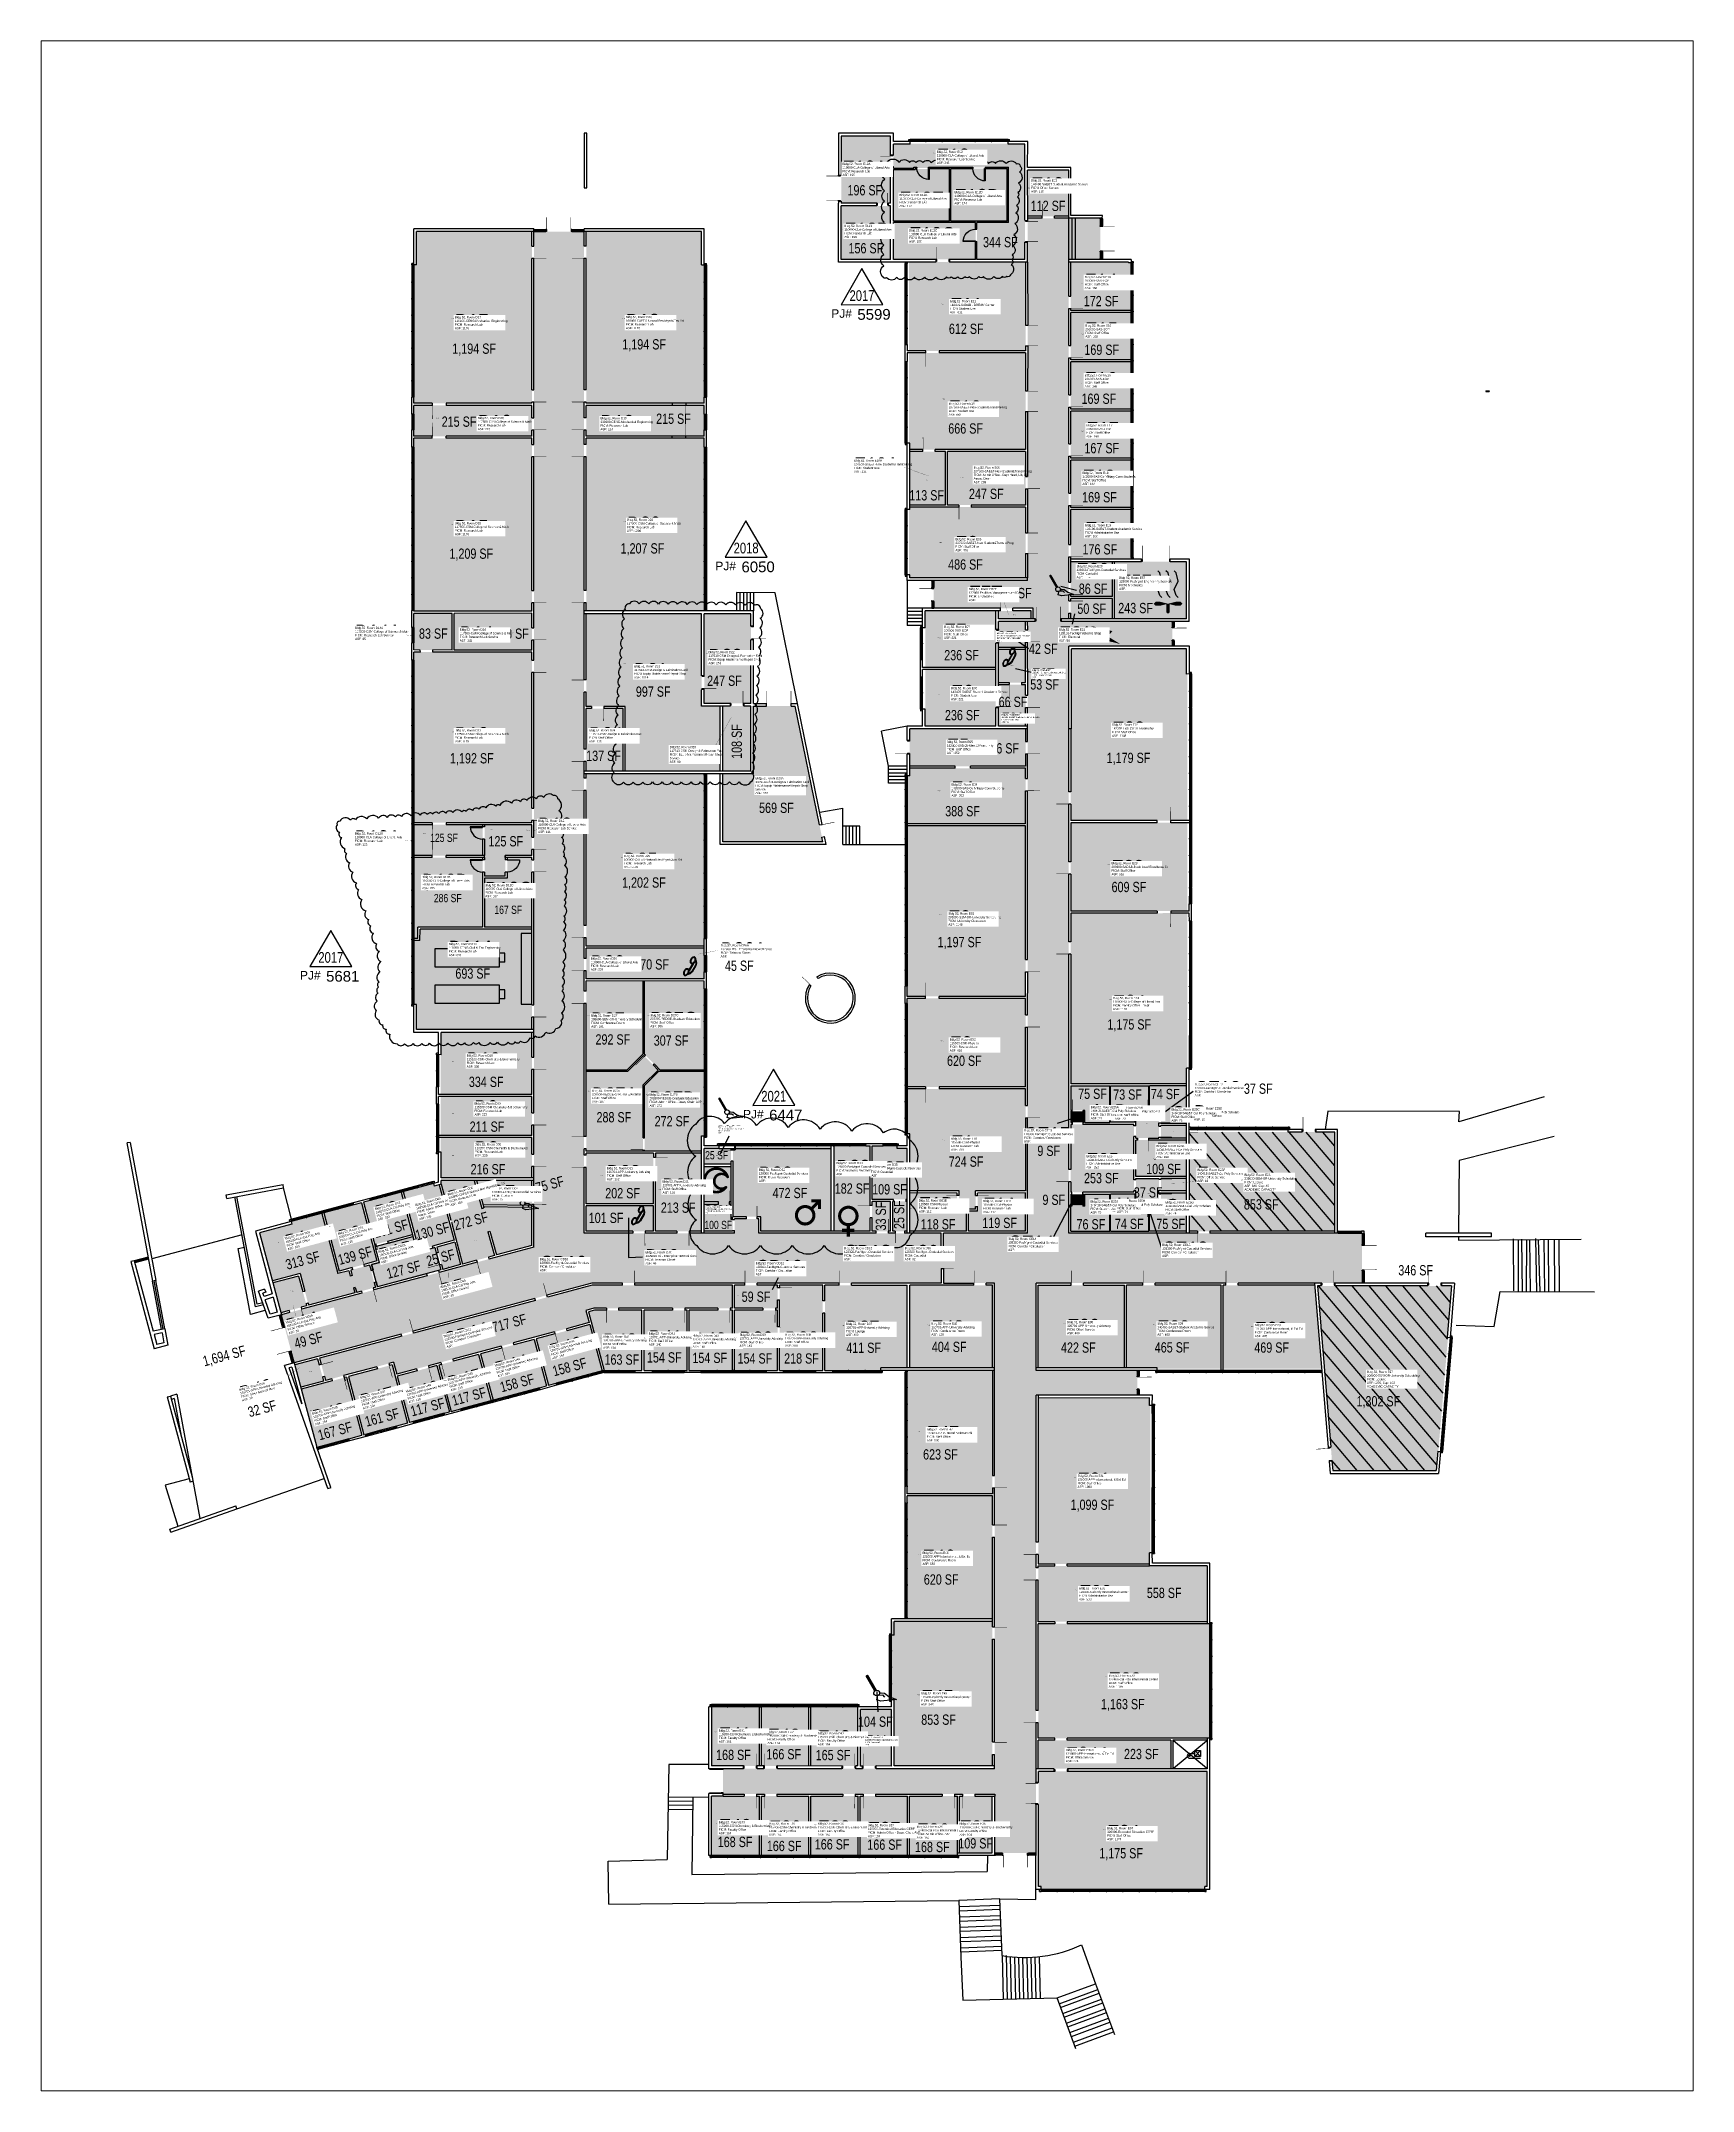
# Paper-space layout 'Layout1' of a CAD drawing. Header units: inches. Extents: x 0.01 to 8.05, y -0.01 to 9.96.
# The model-space entities are those that its viewports show. They can reach past a viewport. Long polylines and large blocks are cut down to what shows.
import ezdxf
from ezdxf.enums import TextEntityAlignment as Align

# ---------------------------------------------------------------- set-up
doc = ezdxf.new("R2010")
doc.units = ezdxf.units.IN
doc.header["$LTSCALE"] = 100
doc.header["$MEASUREMENT"] = 0
doc.layers.get('0').update_dxf_attribs({"linetype": 'CONTINUOUS'})
for name, color, linetype in [('A-DOOR', 2, 'CONTINUOUS'), ('A-FLOR', 3, 'CONTINUOUS'), ('A-FURN', 3, 'CONTINUOUS'), ('A-GLAZ', 1, 'CONTINUOUS'), ('A-IDEN-ICON', 4, 'CONTINUOUS'), ('A-IDEN-RNUM', 7, 'CONTINUOUS'), ('A-IDEN-SNUM', 4, 'CONTINUOUS'), ('A-IDEN-VNUM', 4, 'CONTINUOUS'), ('A-SITE', 3, 'CONTINUOUS'), ('A-WALL', 5, 'CONTINUOUS'), ('AREA-TEXT', 3, 'CONTINUOUS'), ('Rooms-Capacity', 4, 'CONTINUOUS'), ('Rooms-Category-Color', 7, 'CONTINUOUS'), ('Rooms-College-Color', 7, 'CONTINUOUS'), ('Rooms-Department-Color', 7, 'CONTINUOUS'), ('Rooms-Division-Color', 7, 'CONTINUOUS'), ('Rooms-Information', 7, 'CONTINUOUS')]:
    doc.layers.add(name, color=color, linetype=linetype)
doc.layers.add('A-REV', color=1, linetype='CONTINUOUS', true_color=0xff0000)
doc.styles.add('Arial', font='arial.ttf')
doc.styles.add('CP_AREA', font='arial.ttf', dxfattribs={"height": 15})
doc.styles.add('CP_ROOMSNUMBER', font='arial.ttf', dxfattribs={"height": 1})
doc.styles.add('CP_ROOMVNUMBER', font='arial.ttf', dxfattribs={"width": 0.85, "height": 0.075})
doc.styles.get("Standard").update_dxf_attribs({"font": 'arial.ttf'})
pattern_1 = [(45, (0, 0), (-26.516504294, 26.516504294), [])]

# ---------------------------------------------------------------- blocks, each defined once
blk = doc.blocks.new('CPCUST')
for p, q in [((0.0171, -0.0639), (0.02, -0.0466)), ((0.0358, -0.0705), (0.0171, -0.0639)), ((0.0262, -0.0408), (0.0446, -0.0406)), ((0.0297, -0.0341), (0.0376, -0.0302)), ((0.1117, -0.0625), (0.0358, -0.0705)), ((0.0376, -0.0302), (0.0533, -0.0324)), ((0.0446, -0.0406), (0.0543, -0.0505)), ((0.0533, -0.0324), (0.0745, -0.0479)), ((0.0745, -0.0479), (0.1117, -0.0625))]:
    blk.add_line(p, q)
at = {"const_width": 0.015}
blk.add_lwpolyline([(-0.03, 0.05), (0.01, -0.0193)], dxfattribs=at)
at = {"const_width": 0.0075}
blk.add_lwpolyline([(-0.0332, 0.0481, 1), (-0.0268, 0.0519, 1)], format="xyb", close=True, dxfattribs=at)
blk.add_circle((0.0158, -0.0313), 0.0141)
blk = doc.blocks.new('CPMECH')
for p, q in [((0.005, 0.025), (0.015, 0.035)), ((0.015, 0.035), (0.045, 0.045)), ((0.015, -0.005), (0.045, 0.005)), ((0.045, 0.045), (0.085, 0.025)), ((0.045, 0.005), (0.085, -0.015)), ((0.085, 0.025), (0.125, 0.035)), ((0.125, 0.035), (0.135, 0.045)), ((0.125, -0.005), (0.135, 0.005)), ((0.005, -0.015), (0.015, -0.005)), ((0.005, -0.055), (0.015, -0.045)), ((0.015, -0.045), (0.045, -0.035)), ((0.045, -0.035), (0.085, -0.055)), ((0.085, -0.015), (0.125, -0.005)), ((0.085, -0.055), (0.125, -0.045)), ((0.125, -0.045), (0.135, -0.035))]:
    blk.add_line(p, q)
at = {"const_width": 0.0075}
blk.add_lwpolyline([(-0.0682, -0.0069, 1), (-0.0618, -0.0031, 1)], format="xyb", close=True, dxfattribs=at)
at = {"const_width": 0.015}
blk.add_lwpolyline([(-0.025, -0.005), (-0.065, -0.005)], dxfattribs=at)
for points in [[(-0.025, -0.005, 0, 0.02, 0), (-0.025, 0.035, 0.02, 0.02, 0), (-0.025, 0.055, 0.02, 0, 0), (-0.025, 0.065, 0, 0, 0)], [(-0.025, -0.005, 0, 0.02, 0), (-0.025, -0.045, 0.02, 0.02, 0), (-0.025, -0.065, 0.02, 0, 0), (-0.025, -0.075, 0, 0, 0)]]:
    blk.add_lwpolyline(points, format="xyseb")
blk = doc.blocks.new('CPELECT')
blk.add_lwpolyline([(0.062, 0.063, 0, 0.03, 0), (0.01, -0.017, 0.03, 0.03, 0), (-0.01, 0.007, 0.03, 0, 0), (-0.062, -0.073, 0.03, 0, 0)], format="xyseb")
blk = doc.blocks.new('CPMEN')
at = {"const_width": 0.015}
blk.add_lwpolyline([(-0.0575, -0.02, 1), (0.0275, -0.02, 1)], format="xyb", close=True, dxfattribs=at)
for points in [[(0.055, 0.01), (0.055, 0.05), (0.015, 0.05)], [(0.0151, 0.0101), (0.055, 0.05)]]:
    blk.add_lwpolyline(points, dxfattribs=at)
blk = doc.blocks.new('CPWOMEN')
at = {"const_width": 0.015}
blk.add_lwpolyline([(-0.0375, 0, 1), (0.0475, 0, 1)], format="xyb", close=True, dxfattribs=at)
for points in [[(-0.025, -0.07), (0.035, -0.07)], [(0.005, -0.04), (0.005, -0.1)]]:
    blk.add_lwpolyline(points, dxfattribs=at)
blk = doc.blocks.new('CPELEV')
at = {"color": 0, "linetype": 'ByBlock'}
for p, q in [((-0.035, 0.03), (-0.035, -0.08)), ((0.015, 0.03), (0.015, -0.02)), ((-0.015, -0.08), (-0.015, -0.02)), ((-0.015, -0.02), (0.045, -0.02)), ((-0.015, -0.08), (0.045, -0.02)), ((0.045, -0.08), (-0.015, -0.02)), ((0.045, -0.08), (-0.015, -0.08)), ((0.045, -0.02), (0.045, -0.08))]:
    blk.add_line(p, q, dxfattribs=at)
at = {"color": 0, "linetype": 'ByBlock', "const_width": 0.0106}
blk.add_lwpolyline([(-0.015, 0.03, 1), (-0.005, 0.03, 1)], format="xyb", close=True, dxfattribs=at)
at = {"color": 0, "linetype": 'ByBlock'}
blk.add_arc((-0.01, 0.03), 0.025, 0, 180, dxfattribs=at)
blk = doc.blocks.new('CPPHONE')
for p, q in [((0.01, 0.025), (-0.02, -0.025)), ((0.017, 0.028), (-0.018, -0.033))]:
    blk.add_line(p, q)
for points in [[(0.036, 0.057), (0.042, 0.031), (0.038, 0.011), (0.008, -0.041), (-0.008, -0.056), (-0.034, -0.064)], [(0.033, 0.047), (0.037, 0.031), (0.033, 0.013), (0.004, -0.038), (-0.011, -0.051), (-0.026, -0.057)]]:
    blk.add_lwpolyline(points)
for points in [[(0.029, 0.079, 0.139889), (0.022, 0.08, 0.107118), (0.012, 0.078, 0.079812), (0.004, 0.072, 0.067459), (-0.003, 0.063, 0.067459), (-0.008, 0.051, 0.079812), (-0.009, 0.041, 0.107118), (-0.006, 0.032, 0.139889), (-0.001, 0.027, 0.139889), (0.006, 0.025, 0.107118), (0.015, 0.027, 0.079812), (0.024, 0.033, 0.067459), (0.031, 0.043, 0.067459), (0.036, 0.054, 0.079812), (0.037, 0.064, 0.107118), (0.034, 0.073, 0.139889)], [(0.026, 0.074, 0.139889), (0.022, 0.075, 0.107118), (0.014, 0.074, 0.079812), (0.007, 0.069, 0.067459), (0.001, 0.06, 0.067459), (-0.003, 0.05, 0.079812), (-0.004, 0.042, 0.107118), (-0.002, 0.034, 0.139889), (0.001, 0.031, 0.139889), (0.006, 0.03, 0.107118), (0.013, 0.032, 0.079812), (0.02, 0.037, 0.067459), (0.027, 0.045, 0.067459), (0.031, 0.055, 0.079812), (0.032, 0.064, 0.107118), (0.03, 0.071, 0.139889)], [(-0.026, -0.017, 0.139889), (-0.033, -0.015, 0.107118), (-0.043, -0.017, 0.079812), (-0.051, -0.023, 0.067459), (-0.058, -0.033, 0.067459), (-0.063, -0.044, 0.079812), (-0.064, -0.054, 0.107118), (-0.061, -0.063, 0.139889), (-0.056, -0.069, 0.139889), (-0.049, -0.07, 0.107118), (-0.04, -0.068, 0.079812), (-0.031, -0.062, 0.067459), (-0.024, -0.053, 0.067459), (-0.019, -0.041, 0.079812), (-0.018, -0.031, 0.107118), (-0.021, -0.022, 0.139889)], [(-0.029, -0.021, 0.139889), (-0.033, -0.02, 0.107118), (-0.041, -0.022, 0.079812), (-0.048, -0.027, 0.067459), (-0.054, -0.035, 0.067459), (-0.058, -0.045, 0.079812), (-0.059, -0.054, 0.107118), (-0.057, -0.061, 0.139889), (-0.054, -0.064, 0.139889), (-0.049, -0.065, 0.107118), (-0.042, -0.064, 0.079812), (-0.035, -0.059, 0.067459), (-0.028, -0.05, 0.067459), (-0.024, -0.04, 0.079812), (-0.023, -0.032, 0.107118), (-0.025, -0.024, 0.139889)]]:
    blk.add_lwpolyline(points, format="xyb", close=True)
blk = doc.blocks.new('*T8')
at = {"layer": 'A-REV', "color": 0, "linetype": 'ByBlock', "lineweight": -2, "transparency": 16777216}
for p, q in [((0, 0), (-1.9, -0.2)), ((0, 0), (0.8, -9.9)), ((-1.9, -0.2), (-1.1, -10.1)), ((-0.3, -1.7), (-1.8, -1.8)), ((-1.5, -0.1), (-0.7, -10)), ((-0.1, -4.2), (-1.5, -4.3)), ((-1.2, -0.1), (-0.3, -10)), ((0.8, -9.9), (-1.1, -10.1)), ((-0.8, -0.1), (0, -10)), ((-0.5, 0), (0.4, -9.9))]:
    blk.add_line(p, q, dxfattribs=at)
at = {"layer": 'A-REV', "color": 0, "transparency": 16777216, "rotation": 274.73092}
for s, insert, char_height, width, attachment_point in [('10/09/19', (-1.2, -0.9), 0.18, 1.536, 2), ('6050', (-1, -3), 0.18, 2.364, 2), ('11/29/17', (-0.8, -0.9), 0.18, 1.536, 2), ('5599,5681', (-0.6, -3), 0.18, 2.364, 2), ('Revised', (-0.6, -0.9), 0.18, 1.536, 5), ('Project', (-0.4, -2.9), 0.18, 2.364, 5), ('Notes', (-0.1, -7.1), 0.18, 5.675, 5), ('Revisions', (0.2, -5), 0.25, 9.814, 5)]:
    blk.add_mtext(s, dxfattribs=dict(at, insert=insert, char_height=char_height, width=width, attachment_point=attachment_point))
blk = doc.blocks.new('*U11')
h = blk.add_hatch(color=256)
h.dxf.hatch_style = 1
h.paths.add_polyline_path([(0, -36), (-1.7, -36), (-1.7, 0), (0, 0)])
blk.add_lwpolyline([(0, -36), (-1.7, -36), (-1.7, 0), (0, 0), (0, -36, -0.414214), (-36, 0)], format="xyb")
blk = doc.blocks.new('*U10')
h = blk.add_hatch(color=256)
h.dxf.hatch_style = 1
h.paths.add_polyline_path([(0, 36), (1.7, 36), (1.7, 0), (0, 0)])
blk.add_lwpolyline([(0, 36), (1.7, 36), (1.7, 0), (0, 0), (0, 36, -0.414214), (36, 0)], format="xyb")
blk = doc.blocks.new('*U12')
h = blk.add_hatch(color=256)
h.dxf.hatch_style = 1
h.paths.add_polyline_path([(0, -36), (1.7, -36), (1.7, 0), (0, 0)])
blk.add_lwpolyline([(0, -36), (1.7, -36), (1.7, 0), (0, 0), (0, -36, 0.414214), (36, 0)], format="xyb")
blk = doc.blocks.new('*U13')
h = blk.add_hatch(color=256)
h.dxf.hatch_style = 1
h.paths.add_polyline_path([(0, 36), (1.7, 36), (1.7, 0), (0, 0)])
blk.add_lwpolyline([(0, 36), (1.7, 36), (1.7, 0), (0, 0), (0, 36, -0.414214), (36, 0)], format="xyb")
blk = doc.blocks.new('ProjectRev')
at = {"transparency": 16777216}
blk.add_lwpolyline([(0, 0.122), (-0.122, -0.089), (0.122, -0.089)], close=True, dxfattribs=at)
at = {"transparency": 16777216, "insert": (-0.18, -0.115), "char_height": 0.05, "attachment_point": 1, "style": 'Arial'}
blk.add_mtext_dynamic_manual_height_columns('PJ#', width=0.24749, gutter_width=0.312, heights=[0], dxfattribs=at)
at = {"transparency": 16777216, "style": 'Arial', "width": 0.75}
blk.add_attdef('YEAR', text='', height=0.05, dxfattribs=at).set_placement((0, 0), align=Align.MIDDLE_CENTER)
at = {"transparency": 16777216, "style": 'Arial'}
blk.add_attdef('PROJECT', text='', height=0.05, dxfattribs=at).set_placement((-0.054, -0.115), align=Align.TOP_LEFT)
blk = doc.blocks.new('CPBATH')
at = {"const_width": 0.0127}
for points in [[(0.0571, 0.0168, 0.861492), (-0.0551, 0, 1)], [(-0.0551, 0, 0.726902), (0.0487, -0.0337, 1)], [(0.0571, 0.0168, 0.729002), (-0.0084, -0.0042, 1)], [(-0.0084, -0.0042, 0.609468), (0.0487, -0.0337, 1)]]:
    blk.add_lwpolyline(points, format="xyb", dxfattribs=at)
at = {"const_width": 0.00637}
for points in [[(0.0544, 0.0152, 1), (0.0599, 0.0184, 1)], [(0.0459, -0.0353, 1), (0.0515, -0.0321, 1)]]:
    blk.add_lwpolyline(points, format="xyb", close=True, dxfattribs=at)

msp = doc.modelspace()

# ---------------------------------------------------------------- hatches: boundary and pattern name
at = {"layer": 'Rooms-Capacity'}
h = msp.add_hatch(dxfattribs=at)
h.set_pattern_fill('ANSI31', color=256, scale=300, style=0)
h.set_pattern_definition(pattern_1)
h.paths.add_polyline_path([(69216001.8, 27672989.1), (69215999.9, 27673013), (69216288.2, 27673036.6), (69216311.7, 27672749.3), (69216315, 27672708.4), (69216318.3, 27672668.6), (69216322.8, 27672613.5), (69216034.5, 27672589.9), (69216004.8, 27672953.2)])
h = msp.add_hatch(dxfattribs=at)
h.set_pattern_fill('ANSI31', color=256, scale=300, style=0)
h.set_pattern_definition(pattern_1)
h.paths.add_polyline_path([(69215872.3, 27672616.7), (69215871.4, 27672627.3), (69215405.4, 27672549.7), (69215365.9, 27672543.2), (69215337.7, 27672538.5), (69215362.3, 27672238.2), (69215419.2, 27672238), (69215419.1, 27672236), (69215608, 27672235.5), (69215753.1, 27672235.1), (69215753.1, 27672237.1), (69215903.4, 27672236.7), (69215901.1, 27672265.9), (69215897.8, 27672305.8), (69215875.6, 27672576.9)])
at = {"layer": 'Rooms-Category-Color', "true_color": 0xfa9ba3}
for points in [[(69215813.9, 27675628.3), (69215806.4, 27675625.7), (69215773.3, 27675718.2), (69215636.5, 27675669.2), (69215664.8, 27675590.1), (69215615, 27675572.3), (69215581.1, 27675560.2), (69215574.4, 27675557.8), (69215628.1, 27675407.8), (69215640.2, 27675373.9), (69215642.5, 27675367.4), (69215656.7, 27675372.5), (69215690.6, 27675384.6), (69215705.8, 27675390), (69215700.8, 27675404.2), (69215688.7, 27675438.1), (69215673.5, 27675480.4), (69215844.9, 27675541.7)], [(69215572.4, 27675563.5), (69215566.7, 27675579.4), (69215554.5, 27675613.3), (69215546.1, 27675636.9), (69215630.9, 27675667.2), (69215657.1, 27675593.8), (69215613, 27675578), (69215579.1, 27675565.8)], [(69215195.7, 27675408.7), (69215163.1, 27675499.9), (69215328.8, 27675559.2), (69215374.7, 27675430.9), (69215209, 27675371.6)], [(69215706.4, 27675406.2), (69215694.3, 27675440.1), (69215681.2, 27675476.8), (69215846.9, 27675536.1), (69215877.5, 27675450.6), (69215885.3, 27675428.7), (69215719.6, 27675369.5)], [(69215211, 27675365.9), (69215212.5, 27675361.6), (69215228, 27675318.3), (69215244.2, 27675273.1), (69215255.5, 27675241.6), (69215421.2, 27675300.9), (69215418.6, 27675308.3), (69215406.5, 27675342.2), (69215376.8, 27675425.2)], [(69215761.1, 27675377.9), (69215799.5, 27675270.6), (69215754.4, 27675254.4), (69215772.2, 27675204.4), (69215708.9, 27675181.8), (69215644.6, 27675361.7), (69215707.9, 27675384.4), (69215716, 27675361.8)], [(69215766.8, 27675380), (69215805.2, 27675272.6), (69215925.7, 27675315.7), (69215887.3, 27675423.1)], [(69215764, 27675245.3), (69215776.1, 27675211.4), (69215798.1, 27675150), (69215956.3, 27675206.5), (69215951.3, 27675220.6), (69215958.8, 27675223.3), (69215927.7, 27675310.1), (69215762, 27675250.8)], [(69215297.9, 27675123), (69215429.8, 27675170.2), (69215389.3, 27675283.2), (69215257.5, 27675236), (69215261, 27675226.1), (69215292.7, 27675137.6)], [(69215724.9, 27675181.1), (69215710.9, 27675176.1), (69215729.1, 27675125.3), (69215792.5, 27675147.9), (69215774.3, 27675198.8), (69215758.8, 27675193.2)], [(69215446.4, 27675123.6), (69215434.3, 27675157.5), (69215431.8, 27675164.5), (69215299.9, 27675117.4), (69215309.5, 27675090.5), (69215340.3, 27675004.4), (69215472.2, 27675051.5)], [(69215507.9, 27674951.7), (69215495.8, 27674985.6), (69215474.2, 27675045.9), (69215342.4, 27674998.7), (69215389.7, 27674866.4), (69215396.9, 27674846.2), (69215528.8, 27674893.4)], [(69217194.1, 27674877.5), (69217202.9, 27674769.8), (69217385.3, 27674784.8), (69217376.5, 27674892.4), (69217257.9, 27674882.7), (69217222, 27674879.8)], [(69215562.1, 27674800.3), (69215550, 27674834.2), (69215530.8, 27674887.7), (69215399, 27674840.5), (69215406.5, 27674819.3), (69215453.5, 27674688), (69215585.4, 27674735.2)], [(69216041.5, 27674783), (69216077.3, 27674786), (69216083.3, 27674786.5), (69216099.3, 27674590.9), (69215951.8, 27674578.8), (69215935.8, 27674774.4)], [(69216295.2, 27674637.1), (69216102.9, 27674621.4), (69216089.3, 27674787), (69216320.5, 27674805.9), (69216330.3, 27674685.6), (69216380.7, 27674642.8), (69216342.1, 27674597.3)], [(69216334.7, 27674687.8), (69216385.6, 27674644.6), (69216597.5, 27674661.9), (69216583.9, 27674827.5), (69216554, 27674825), (69216518.1, 27674822.1), (69216325, 27674806.1)], [(69215633.8, 27674654.6), (69215630.9, 27674690.4), (69215628.1, 27674725), (69215622.2, 27674742), (69215455, 27674682.2), (69215462.3, 27674593), (69215464, 27674572.4), (69215639.4, 27674586.8)], [(69216384.1, 27674639.9), (69216342.6, 27674591), (69216353.1, 27674462.7), (69216612, 27674483.9), (69216597.8, 27674657.4)], [(69216103.2, 27674616.9), (69216116.8, 27674451.3), (69216160.9, 27674454.9), (69216161.6, 27674447), (69216348.6, 27674462.3), (69216337.8, 27674595.1), (69216293.7, 27674632.5)], [(69215474.1, 27674449.4), (69215474.8, 27674440.9), (69215650.2, 27674455.2), (69215649.6, 27674462.2), (69215646.7, 27674498.1), (69215639.9, 27674580.8), (69215464.5, 27674566.4), (69215466.4, 27674543.1)], [(69215872.6, 27674566.3), (69216099.8, 27674584.9), (69216110.8, 27674450.8), (69215883.6, 27674432.2)], [(69215478, 27674400.8), (69215475.2, 27674434.9), (69215650.7, 27674449.3), (69215657.5, 27674366.3), (69215660.4, 27674330.5), (69215660.9, 27674323.7), (69215485.5, 27674309.3)], [(69215486, 27674303.3), (69215661.4, 27674317.7), (69215668.2, 27674234.6), (69215671.2, 27674198.7), (69215671.7, 27674192.1), (69215496.3, 27674177.7), (69215493.6, 27674211.4)], [(69214250.5, 27674174), (69214253.4, 27674138.1), (69214254.1, 27674129.1), (69214081.7, 27674115), (69214070.3, 27674254.5), (69214242.7, 27674268.7), (69214245.5, 27674234.8)], [(69214502.8, 27674290), (69214330.4, 27674275.9), (69214341.8, 27674136.3), (69214514.3, 27674150.5), (69214506.8, 27674242.1)], [(69215738.1, 27674191.5), (69215745.2, 27674192.1), (69215755.5, 27674066.5), (69215507.1, 27674046.2), (69215505.3, 27674067.9), (69215497.6, 27674161.6), (69215496.8, 27674171.8), (69215702.2, 27674188.6)], [(69214093.5, 27673971.5), (69214265.9, 27673985.6), (69214258.3, 27674078.3), (69214255.4, 27674114.2), (69214254.6, 27674123.2), (69214082.2, 27674109), (69214085.8, 27674065.2)], [(69214342.3, 27674130.3), (69214514.8, 27674144.5), (69214526, 27674006.9), (69214353.6, 27673992.8)], [(69214365.3, 27673850.3), (69214537.7, 27673864.4), (69214526.5, 27674001), (69214354.1, 27673986.8)], [(69218051.1, 27673856.3), (69218054, 27673820.4), (69218067, 27673662), (69217861.7, 27673645.1), (69217834.1, 27673982), (69217842.8, 27673982.7), (69217842.7, 27673984.7), (69218032, 27674000.2), (69218032.2, 27673998.2), (69218039.4, 27673998.8)], [(69214276.9, 27673851.1), (69214274, 27673886.9), (69214266.4, 27673979.6), (69214094, 27673965.5), (69214101.5, 27673873.8), (69214105.2, 27673828), (69214277.7, 27673842.1)], [(69217258, 27673934.8), (69217257.4, 27673942.8), (69217117.9, 27673931.3), (69217146.1, 27673586.5), (69217241.8, 27673594.3), (69217277.7, 27673597.3), (69217307.6, 27673599.7), (69217280, 27673936.6)], [(69217385.3, 27673606.1), (69217349.4, 27673603.2), (69217313.5, 27673600.2), (69217285.9, 27673937.1), (69217320.8, 27673940), (69217360.7, 27673943.2), (69217394.6, 27673946), (69217422.2, 27673609.1)], [(69217593.5, 27673710.5), (69217757.9, 27673723.9), (69217741.1, 27673929.2), (69217576.7, 27673915.8)], [(69218057.1, 27673856.8), (69218054.4, 27673889.7), (69218209.9, 27673902.4), (69218228.5, 27673675.2), (69218155.7, 27673669.2), (69218119.8, 27673666.3), (69218073, 27673662.5), (69218060, 27673820.9)], [(69214278.1, 27673836.1), (69214278.9, 27673827.1), (69214281.8, 27673791.3), (69214289.4, 27673698.6), (69214117, 27673684.5), (69214105.7, 27673822)], [(69214611.7, 27673771.6), (69214793.7, 27673786.6), (69214817.7, 27673492.8), (69214397.4, 27673458.3), (69214374, 27673744.1), (69214566.5, 27673759.9), (69214565.9, 27673767.9)], [(69214825.7, 27673493.4), (69215063.2, 27673512.9), (69215099, 27673515.8), (69215182.8, 27673522.7), (69215162.4, 27673771.1), (69215141.7, 27673769.4), (69214805.4, 27673741.9)], [(69215191.5, 27673773.5), (69215335, 27673785.3), (69215527.2, 27673801), (69215547.5, 27673552.6), (69215242.6, 27673527.6), (69215206.7, 27673524.7), (69215188.7, 27673523.2), (69215168.4, 27673771.6)], [(69215794.5, 27673590.9), (69215791.5, 27673626.8), (69215776.3, 27673813.4), (69215535.8, 27673793.7), (69215555.5, 27673553.2), (69215796, 27673572.9)], [(69218920, 27673647.6), (69218917.1, 27673683.5), (69218913.7, 27673725.3), (69219047.2, 27673736.3), (69219057, 27673616.7), (69218923.5, 27673605.7)], [(69214300.6, 27673562), (69214297.7, 27673597.9), (69214289.9, 27673692.6), (69214117.5, 27673678.5), (69214128.9, 27673538.9), (69214136.9, 27673539.6), (69214301.3, 27673553.1)], [(69218512.3, 27673566), (69218548.2, 27673569), (69218644, 27673576.8), (69218658.4, 27673401.4), (69218520.6, 27673390.1), (69218506.2, 27673565.5)], [(69218655.9, 27673577.8), (69218650, 27673577.3), (69218664.4, 27673401.9), (69218802.5, 27673413.2), (69218801.9, 27673421.2), (69218804.1, 27673421.4), (69218790.4, 27673588.8), (69218691.7, 27673580.7)], [(69214302.6, 27673538.1), (69214305.5, 27673502.2), (69214309.6, 27673452.4), (69214145.1, 27673438.9), (69214137.4, 27673533.6), (69214301.8, 27673547.1)], [(69218135.2, 27673358.5), (69218090.9, 27673354.9), (69218076.6, 27673530.3), (69218082.8, 27673530.8), (69218118.7, 27673533.8), (69218214.5, 27673541.6), (69218228.9, 27673366.2)], [(69218277.6, 27673370.2), (69218234.9, 27673366.7), (69218220.5, 27673542.1), (69218226.3, 27673542.6), (69218262.2, 27673545.5), (69218356.8, 27673553.3), (69218371.2, 27673377.9), (69218279.5, 27673370.3)], [(69218368.8, 27673554.3), (69218404.7, 27673557.2), (69218500.2, 27673565), (69218514.6, 27673389.6), (69218377.2, 27673378.3), (69218362.8, 27673553.8)], [(69217183.7, 27673164.2), (69217180.5, 27673204), (69217159.9, 27673455.2), (69217046.3, 27673445.9), (69217010.4, 27673442.9), (69216902.7, 27673434.1), (69216923.3, 27673183), (69216926.6, 27673143.1), (69216930.5, 27673095.3), (69217187.6, 27673116.3)], [(69217189.7, 27673164.7), (69217193.6, 27673116.8), (69217620.2, 27673151.8), (69217620, 27673153.8), (69217692.8, 27673159.7), (69217665.4, 27673494.6), (69217433.1, 27673475.6), (69217433, 27673477.6), (69217249.6, 27673462.5), (69217213.7, 27673459.6), (69217165.9, 27673455.7), (69217186.4, 27673204.5)], [(69215483.5, 27673085), (69215483.3, 27673087), (69215505.3, 27673088.8), (69215478.7, 27673413), (69215059.1, 27673378.6), (69215023.2, 27673375.7), (69214996.3, 27673373.5), (69215022.9, 27673049.3), (69215054.8, 27673051.9), (69215054.9, 27673049.9), (69215435.7, 27673081.1)], [(69215806.9, 27673439.9), (69215814.7, 27673344.2), (69215817.6, 27673308.3), (69215827.4, 27673189), (69215587, 27673169.3), (69215566.4, 27673420.2)], [(69216920.6, 27673142.6), (69216924.5, 27673094.8), (69216474, 27673057.9), (69216473.9, 27673059.8), (69216428, 27673056.1), (69216400.4, 27673393), (69216777.2, 27673423.8), (69216813, 27673426.8), (69216896.8, 27673433.6), (69216917.3, 27673182.5)], [(69214493, 27673283.8), (69214489, 27673331.9), (69214533.9, 27673335.6), (69214569.8, 27673338.5), (69214821.9, 27673359.2), (69214842.6, 27673106.8), (69214845.5, 27673070.9), (69214862.8, 27672859.6), (69214530, 27672832.3), (69214495.9, 27673247.9)], [(69216326, 27673346), (69216325.8, 27673351.1), (69216323, 27673383), (69216322.7, 27673386.6), (69216394.4, 27673392.5), (69216403.8, 27673278.8), (69216297.6, 27673270.2), (69216291.6, 27673343.2)], [(69214050.2, 27673287.7), (69214058.1, 27673288.3), (69214057.6, 27673295.3), (69214296.8, 27673314.9), (69214360.6, 27673320.1), (69214392.5, 27673322.7), (69214432.6, 27672832.4), (69214097.8, 27672804.9), (69214097.2, 27672811.9), (69214089.2, 27672811.3), (69214061.8, 27673146.1)], [(69214489.9, 27673247.4), (69214487, 27673283.3), (69214483, 27673331.4), (69214400.3, 27673324.6), (69214432, 27672938.7), (69214514.7, 27672945.5)], [(69216341.1, 27673161.8), (69216341.3, 27673159.4), (69216413.1, 27673165.2), (69216403.9, 27673276.9), (69216297.8, 27673268.2), (69216303.7, 27673196.4), (69216338, 27673199.2), (69216338.5, 27673193.7)], [(69216060, 27673176.4), (69216063.2, 27673136.6), (69215990.2, 27673130.6), (69215981.1, 27673242.2), (69216088.5, 27673251), (69216094.4, 27673179.2)], [(69215834.8, 27673099.3), (69215831.8, 27673135.2), (69215827.9, 27673183), (69215587.5, 27673163.3), (69215594.8, 27673074.1), (69215592.8, 27673073.9), (69215604.4, 27672932.6), (69215608, 27672888.1), (69215850.5, 27672907.9)], [(69216344.2, 27673124.5), (69216340.2, 27673124.1), (69216308.3, 27673121.5), (69216306.7, 27673121.4), (69216312.8, 27673046.6), (69216422, 27673055.6), (69216413.2, 27673163.2), (69216341.5, 27673157.4)], [(69216066.1, 27673101.7), (69216063.4, 27673134.6), (69215990.4, 27673128.6), (69215999.2, 27673021), (69216110.3, 27673030.1), (69216104.2, 27673104.8)], [(69216146.3, 27673108.3), (69216110.1, 27673105.3), (69216116.3, 27673030.5), (69216152.5, 27673033.5)], [(69216263.9, 27673117.9), (69216300.7, 27673120.9), (69216306.8, 27673046.2), (69216270.1, 27673043.1)], [(69215872.8, 27672635.1), (69215854.5, 27672858.3), (69215851.6, 27672894.2), (69215850.9, 27672901.9), (69215608.5, 27672882.1), (69215632, 27672595.3)]]:
    msp.add_hatch(color=241, dxfattribs=at).paths.add_polyline_path(points)
at = {"layer": 'Rooms-Category-Color', "true_color": 0xadadad}
for points in [[(69215840.8, 27673099.8), (69215837.8, 27673135.7), (69215823.6, 27673308.8), (69215820.7, 27673344.7), (69215812.4, 27673446.4), (69215565.9, 27673426.2), (69215558, 27673425.5), (69215582.1, 27673131.3), (69215510.3, 27673125.4), (69215486.7, 27673413.7), (69215486.2, 27673419.6), (69215058.6, 27673384.6), (69215022.7, 27673381.7), (69214983.9, 27673378.5), (69214948, 27673375.5), (69214569.3, 27673344.5), (69214533.4, 27673341.6), (69214399.8, 27673330.6), (69214359.9, 27673327.6), (69214296.1, 27673322.9), (69214154.6, 27673311.3), (69214144.8, 27673430.9), (69214310.2, 27673444.4), (69214316.2, 27673444.9), (69214311.5, 27673502.7), (69214308.5, 27673538.6), (69214306.6, 27673562.5), (69214303.6, 27673598.4), (69214287.8, 27673791.8), (69214284.9, 27673827.6), (69214282.9, 27673851.6), (69214280, 27673887.4), (69214264.3, 27674078.8), (69214261.3, 27674114.7), (69214259.4, 27674138.6), (69214256.4, 27674174.5), (69214251.5, 27674235.3), (69214325.2, 27674241.3), (69214357.3, 27673849.6), (69214389.9, 27673451.7), (69214397.9, 27673452.4), (69214818.2, 27673486.8), (69215063.7, 27673506.9), (69215099.5, 27673509.9), (69215207.2, 27673518.7), (69215243.1, 27673521.6), (69215548, 27673546.6), (69215556, 27673547.3), (69215802.4, 27673567.5), (69215790.2, 27673716.2), (69215832.8, 27673719.7), (69215832.4, 27673725.7), (69215789.7, 27673722.2), (69215745.8, 27674258.4), (69215742.9, 27674294.3), (69215716.7, 27674613.9), (69215713.7, 27674649.8), (69215706.5, 27674738.2), (69215524.5, 27675247.9), (69215512.3, 27675281.8), (69215403.5, 27675585.9), (69215540.5, 27675634.9), (69215548.9, 27675611.3), (69215561, 27675577.4), (69215622.4, 27675405.8), (69215634.5, 27675371.9), (69215739.6, 27675078.1), (69215751.8, 27675044.2), (69215797.6, 27674916.1), (69215921.3, 27674926.2), (69215957.2, 27674929.1), (69215999.3, 27674932.6), (69216032.2, 27674935.3), (69216068.1, 27674938.2), (69216151.8, 27674945.1), (69216187.7, 27674948), (69216314.3, 27674958.4), (69216421.9, 27674967.2), (69216888.4, 27675005.4), (69216924.2, 27675008.4), (69216954.1, 27675010.8), (69216990, 27675013.8), (69217037.9, 27675017.7), (69217073.7, 27675020.6), (69217468.4, 27675053), (69217504.3, 27675055.9), (69217563.1, 27675060.7), (69217599, 27675063.7), (69217671.7, 27675069.6), (69217707.6, 27675072.6), (69218096.3, 27675104.4), (69218132.2, 27675107.4), (69218174.1, 27675110.8), (69218209.9, 27675113.7), (69218254.8, 27675117.4), (69218290.7, 27675120.3), (69218673.4, 27675151.7), (69218709.3, 27675154.6), (69218751.1, 27675158.1), (69218763.1, 27675012.1), (69218721.2, 27675008.6), (69218685.4, 27675005.7), (69218302.6, 27674974.3), (69218266.8, 27674971.4), (69218221.9, 27674967.7), (69218186, 27674964.8), (69218144.2, 27674961.4), (69218108.3, 27674958.4), (69217719.6, 27674926.6), (69217659.8, 27674921.7), (69217459.7, 27674905.3), (69217423.8, 27674902.3), (69217257.4, 27674888.7), (69217221.5, 27674885.8), (69217193.6, 27674883.5), (69217173.7, 27674881.8), (69217137.8, 27674878.9), (69216744.9, 27674846.7), (69216709, 27674843.8), (69216649.2, 27674838.9), (69216613.3, 27674835.9), (69216553.5, 27674831), (69216517.6, 27674828.1), (69216130.7, 27674796.4), (69216094.8, 27674793.4), (69216076.8, 27674792), (69216041, 27674789), (69215849.6, 27674773.3), (69215854.3, 27674716.2), (69215857.2, 27674680.3), (69215861.2, 27674631.7), (69215864.2, 27674595.8), (69215878.2, 27674423.8), (69215885.5, 27674335.6), (69215927.3, 27674339), (69215930.1, 27674304.8), (69215932.8, 27674272.9), (69215933.1, 27674268.2), (69215891.3, 27674264.8), (69215918.3, 27673935.4), (69215919.3, 27673923.3), (69215934.7, 27673734.1), (69215892.2, 27673730.6), (69215892.6, 27673724.6), (69215935.1, 27673728.1), (69215955.3, 27673482.9), (69216291.5, 27673510.5), (69216327.3, 27673513.4), (69216554.6, 27673532), (69216590.5, 27673535), (69216716, 27673545.2), (69216751.9, 27673548.2), (69217242.3, 27673588.4), (69217278.2, 27673591.3), (69217349.9, 27673597.2), (69217385.8, 27673600.1), (69217430.6, 27673603.8), (69217484.5, 27673608.2), (69217520.3, 27673611.1), (69217734.6, 27673628.7), (69217736.4, 27673606.8), (69217744.4, 27673607.4), (69217743.9, 27673613.4), (69217774.8, 27673615.9), (69217751.1, 27673905), (69217831.9, 27673911.6), (69217854.2, 27673638.5), (69217862.2, 27673639.2), (69218120.3, 27673660.3), (69218156.2, 27673663.3), (69218345.6, 27673678.8), (69218405.4, 27673683.7), (69218536.9, 27673694.4), (69218596.7, 27673699.3), (69218780.1, 27673714.4), (69218837.9, 27673719.1), (69218907.7, 27673724.8), (69218911.1, 27673683), (69218914.1, 27673647.1), (69218917.5, 27673605.2), (69218925, 27673513.5), (69218805.4, 27673503.7), (69218797.9, 27673595.4), (69218789.9, 27673594.8), (69218691.3, 27673586.7), (69218655.4, 27673583.8), (69218547.7, 27673574.9), (69218511.9, 27673572), (69218404.2, 27673563.2), (69218368.3, 27673560.2), (69218261.7, 27673551.5), (69218225.8, 27673548.6), (69218118.2, 27673539.7), (69218082.3, 27673536.8), (69217968.7, 27673527.5), (69217932.8, 27673524.5), (69217752.4, 27673509.8), (69217750.6, 27673531.7), (69217742.6, 27673531), (69217769.1, 27673208.1), (69217697.3, 27673202.2), (69217672.7, 27673503.2), (69217432.5, 27673483.5), (69217249.1, 27673468.5), (69217213.2, 27673465.6), (69217045.8, 27673451.9), (69217009.9, 27673448.9), (69216812.6, 27673432.7), (69216776.7, 27673429.8), (69216150.3, 27673378.5), (69216114.4, 27673375.5), (69215965.1, 27673363.3), (69215993.2, 27673020.5), (69215995.9, 27672988.6), (69215998.8, 27672952.7), (69216035.1, 27672509.7), (69215890.1, 27672497.8), (69215883.5, 27672577.5), (69215880.3, 27672617.4), (69215878.7, 27672636.1), (69215860.5, 27672858.8), (69215857.6, 27672894.7)], [(69215567.7, 27674802.3), (69215555.6, 27674836.2), (69215513.6, 27674953.7), (69215501.5, 27674987.6), (69215452.1, 27675125.6), (69215439.9, 27675159.5), (69215395, 27675285.2), (69215428.9, 27675297.3), (69215424.2, 27675310.4), (69215412.1, 27675344.3), (69215378.1, 27675439.2), (69215366, 27675473.1), (69215359.8, 27675490.6), (69215371.9, 27675494.9), (69215405.8, 27675507), (69215423.1, 27675513.2), (69215506.6, 27675279.7), (69215518.7, 27675245.8), (69215700.5, 27674737.7), (69215707.7, 27674649.3), (69215710.6, 27674613.4), (69215734, 27674329.7), (69215666.9, 27674324.2), (69215666.4, 27674330.9), (69215663.4, 27674366.8), (69215655.6, 27674462.7), (69215652.6, 27674498.6), (69215639.8, 27674655.1), (69215636.9, 27674690.9), (69215633.9, 27674727.1), (69215625.8, 27674749.7), (69215591, 27674737.2)], [(69215919.3, 27674932.1), (69215920.8, 27674932.2), (69215956.7, 27674935.1), (69215990.9, 27674937.9), (69215977.6, 27675099.5), (69215908.8, 27675074.9)], [(69215867.2, 27674632.2), (69215856.1, 27674767.8), (69215929.8, 27674773.9), (69215945.9, 27674578.3), (69215872.1, 27674572.3), (69215870.1, 27674596.3)], [(69216707.7, 27674491.7), (69216701.8, 27674563.5), (69216612.1, 27674556.1), (69216618, 27674484.4)], [(69215891, 27674342), (69215884.2, 27674424.2), (69215962, 27674430.6), (69215965.3, 27674389.5), (69215973.3, 27674390.1), (69215969.9, 27674431.3), (69216071.1, 27674439.6), (69216077.5, 27674361.8), (69215976.3, 27674353.5), (69215975.9, 27674358.2), (69215968, 27674357.6), (69215968.3, 27674352.9), (69215924.2, 27674349.3), (69215924.6, 27674344.8)], [(69216079.1, 27674440.2), (69216085.4, 27674362.5), (69216131, 27674366.2), (69216124.7, 27674443.9)], [(69216162.9, 27674075.3), (69216147.8, 27674259.4), (69216140, 27674355.1), (69216128, 27674354.1), (69216127.5, 27674359.9), (69215932.9, 27674344), (69215936.2, 27674305.3), (69215938.7, 27674273.4), (69215939.6, 27674262.7), (69215897.7, 27674259.3), (69215914.5, 27674055)], [(69215701.7, 27674194.6), (69215737.6, 27674197.5), (69215744.7, 27674198.1), (69215739.8, 27674257.9), (69215736.9, 27674293.8), (69215734.4, 27674323.7), (69215667.4, 27674318.2), (69215674.2, 27674235.1), (69215677.2, 27674199.2), (69215677.7, 27674192.6)], [(69216171.2, 27673974.4), (69216172.2, 27673962.2), (69215923.8, 27673941.9), (69215915.2, 27674046.5), (69216163.6, 27674066.9)], [(69215928.7, 27673882.1), (69215928.2, 27673887.9), (69215924.2, 27673935.9), (69216011, 27673943), (69216011.9, 27673930.9), (69216014.9, 27673895), (69216015.4, 27673889.2)], [(69216016.9, 27673943.5), (69216172.7, 27673956.2), (69216175.3, 27673924.5), (69216178.6, 27673883.5), (69216170.7, 27673882.8), (69216173, 27673853.9), (69216025.3, 27673841.8), (69216020.9, 27673895.5), (69216017.9, 27673931.4)], [(69215929.1, 27673876.1), (69216015.9, 27673883.2), (69216019.3, 27673841.3), (69215932.6, 27673834.2), (69215932, 27673841.4), (69215929.7, 27673869.3)], [(69214373.3, 27673752.1), (69214537.8, 27673765.6), (69214530.4, 27673855.8), (69214365.9, 27673842.3)], [(69217550.3, 27673698.9), (69217646.2, 27673706.7), (69217652.7, 27673628), (69217556.7, 27673620.1)], [(69217658.7, 27673628.5), (69217734.1, 27673634.7), (69217727.7, 27673713.4), (69217652.2, 27673707.2)], [(69217735.7, 27673714.1), (69217758.6, 27673716), (69217766.3, 27673621.3), (69217743.4, 27673619.4)], [(69217827.6, 27673387.5), (69217928.8, 27673395.8), (69217918.8, 27673517.4), (69217817.7, 27673509.1)], [(69217762.9, 27673382.2), (69217821.7, 27673387), (69217811.7, 27673508.6), (69217805.7, 27673508.1), (69217769.8, 27673505.2), (69217752.9, 27673503.8)], [(69216049.8, 27673325.3), (69216046.6, 27673364), (69216079, 27673366.6), (69216079.2, 27673363.7), (69216081.9, 27673331.8), (69216082.2, 27673328)], [(69216288.3, 27673383.8), (69216291.5, 27673345.2), (69216323.9, 27673347.8), (69216323.6, 27673350.9), (69216321, 27673382.8), (69216320.7, 27673386.4)], [(69217946.4, 27673180.5), (69217942.5, 27673228.3), (69217935.7, 27673312.1), (69217929.3, 27673389.8), (69217763.3, 27673376.2), (69217780.5, 27673166.9)], [(69216067.6, 27673107.8), (69216145.8, 27673114.2), (69216140.4, 27673181), (69216136.9, 27673180.7), (69216105, 27673178.1), (69216100.5, 27673177.7), (69216062.1, 27673174.6)], [(69216339.7, 27673130.1), (69216341.7, 27673130.3), (69216339.1, 27673161.7), (69216336.5, 27673193.6), (69216336.2, 27673197.1), (69216297.8, 27673193.9), (69216294.1, 27673193.6), (69216258, 27673190.6), (69216263.4, 27673123.9), (69216307.8, 27673127.5)]]:
    msp.add_hatch(color=253, dxfattribs=at).paths.add_polyline_path(points)
at = {"layer": 'Rooms-Category-Color', "true_color": 0xfbafa2}
for points in [[(69215357.7, 27675496.2), (69215369.8, 27675500.6), (69215403.7, 27675512.7), (69215421.1, 27675518.9), (69215397.8, 27675583.8), (69215334.5, 27675561.2)], [(69218761.5, 27673941.5), (69218758.3, 27673981.3), (69218755.8, 27674011.4), (69218751.9, 27674059.2), (69218652, 27674051), (69218606.1, 27674047.3), (69218493.7, 27674038.1), (69218521.5, 27673699.2), (69218536.5, 27673700.4), (69218596.3, 27673705.3), (69218779.6, 27673720.4)], [(69218204, 27673974.2), (69218200.9, 27674012.1), (69218045.4, 27673999.3), (69218053.9, 27673895.7), (69218209.4, 27673908.4), (69218206.9, 27673938.3)], [(69218210, 27673974.7), (69218206.9, 27674012.6), (69218225.5, 27674014.1), (69218225.4, 27674016.1), (69218487.8, 27674037.6), (69218515.5, 27673698.7), (69218404.9, 27673689.6), (69218345.1, 27673684.7), (69218234.5, 27673675.7), (69218212.9, 27673938.8)], [(69217423.1, 27673696.5), (69217587.5, 27673710), (69217570.7, 27673915.3), (69217406.2, 27673901.8)], [(69217430.2, 27673609.8), (69217484, 27673614.2), (69217519.9, 27673617.1), (69217550.8, 27673619.7), (69217544.3, 27673698.4), (69217423.7, 27673688.5)], [(69217926.8, 27673518), (69217933.3, 27673518.6), (69217969.2, 27673521.5), (69218070.6, 27673529.8), (69218085, 27673354.4), (69217941.2, 27673342.6)], [(69214948.5, 27673369.6), (69214984.4, 27673372.5), (69214990.3, 27673373), (69215016.9, 27673048.8), (69215030.6, 27672881.4), (69214868.2, 27672868.1), (69214851.5, 27673071.4), (69214848.6, 27673107.3), (69214827.9, 27673359.7)], [(69216047.9, 27673323.2), (69216082.3, 27673326), (69216088.3, 27673253), (69215980.9, 27673244.2), (69215971.6, 27673357.8), (69216044.6, 27673363.8)], [(69216150.8, 27673372.5), (69216114.9, 27673369.6), (69216085, 27673367.1), (69216085.5, 27673364.2), (69216087.8, 27673332.3), (69216100, 27673183.7), (69216104.5, 27673184.1), (69216136.4, 27673186.7), (69216261.7, 27673197), (69216293.6, 27673199.6), (69216297.3, 27673199.9), (69216282.3, 27673383.3)], [(69216158.4, 27673034), (69216146.3, 27673181.5), (69216252, 27673190.2), (69216264.1, 27673042.7)]]:
    msp.add_hatch(color=21, dxfattribs=at).paths.add_polyline_path(points)
at = {"layer": 'Rooms-Category-Color', "true_color": 0xe3f498}
for points in [[(69218708.8, 27675160.6), (69218750.6, 27675164.1), (69218723.1, 27675499.7), (69218626.5, 27675491.8), (69218625.8, 27675499.7), (69218241.3, 27675468.2), (69218223.2, 27675466.7), (69218251.3, 27675123.1), (69218254.3, 27675123.4), (69218290.2, 27675126.3), (69218672.9, 27675157.7)], [(69218049.1, 27675452.5), (69217668.4, 27675421.3), (69217620.6, 27675417.4), (69217618.2, 27675417.2), (69217646.3, 27675073.6), (69217671.3, 27675075.6), (69217707.1, 27675078.6), (69218095.8, 27675110.4), (69218131.7, 27675113.3), (69218149.7, 27675114.8), (69218129.1, 27675364.7), (69218125.8, 27675404.6), (69218121.5, 27675458.4), (69218095.8, 27675456.3), (69218051.1, 27675452.6)], [(69218191.5, 27675464.1), (69218145.6, 27675460.4), (69218127.5, 27675458.9), (69218149.2, 27675193.8), (69218155.6, 27675115.3), (69218173.6, 27675116.8), (69218209.4, 27675119.7), (69218245.3, 27675122.7), (69218217.2, 27675466.3)], [(69217476.3, 27675405.5), (69217143.4, 27675378.3), (69217003.2, 27675366.8), (69217007.7, 27675313), (69217010.9, 27675273.1), (69217031.4, 27675023.2), (69217037.4, 27675023.7), (69217073.3, 27675026.6), (69217467.9, 27675059), (69217503.8, 27675061.9), (69217527.7, 27675063.9), (69217499.6, 27675407.5)], [(69217570.7, 27675413.3), (69217526.1, 27675409.6), (69217505.6, 27675407.9), (69217514.7, 27675296.3), (69217543.6, 27675298.7), (69217579.5, 27675301.6), (69217621.3, 27675305.1), (69217612.2, 27675416.7)], [(69216401.9, 27675309.5), (69216429.4, 27674973.9), (69216721.4, 27674997.8), (69216694.8, 27675323.4), (69216661.7, 27675320.7), (69216660.2, 27675338.7), (69216616.3, 27675335.1), (69216474, 27675323.4), (69216474.7, 27675315.4)], [(69216666.2, 27675339.2), (69216667.2, 27675327.2), (69216700.2, 27675329.9), (69216715.7, 27675141.8), (69216918, 27675158.4), (69216901.4, 27675358.4)], [(69217013.7, 27675166.2), (69217004.9, 27675272.6), (69217001.7, 27675312.5), (69216997.3, 27675366.3), (69216907.6, 27675358.9), (69216912, 27675305.1), (69216915.2, 27675265.3), (69216924, 27675158.9)], [(69217580.4, 27675295.7), (69217535.7, 27675292), (69217515.2, 27675290.3), (69217533.7, 27675064.3), (69217562.6, 27675066.7), (69217598.5, 27675069.7), (69217640.4, 27675073.1), (69217621.8, 27675299.1)], [(69215969.3, 27675201.8), (69215958.3, 27675200.9), (69215731.2, 27675119.6), (69215745.3, 27675080.2), (69215757.4, 27675046.3), (69215763.5, 27675029.2), (69215831.3, 27675053.5), (69215833.3, 27675047.8), (69215765.5, 27675023.6), (69215801.7, 27674922.4), (69215913.3, 27674931.6), (69215903, 27675072.8), (69215899.2, 27675071.4), (69215897.2, 27675077.1), (69215977.1, 27675105.7)], [(69216051, 27675208.5), (69216050.8, 27675210.5), (69216093.7, 27675214), (69216115.5, 27674948.1), (69216067.6, 27674944.2), (69216031.7, 27674941.3), (69215998.9, 27674938.6), (69215977.2, 27675202.4)], [(69216235.1, 27674957.9), (69216213.3, 27675223.8), (69216191.2, 27675222), (69216099.7, 27675214.5), (69216121.4, 27674948.6), (69216151.3, 27674951.1), (69216187.2, 27674954)], [(69216334.9, 27675233.8), (69216241, 27675226.1), (69216219.3, 27675224.3), (69216241, 27674958.4), (69216313.8, 27674964.4), (69216349.7, 27674967.3), (69216421.4, 27674973.2), (69216399.8, 27675237.1), (69216335, 27675231.8)], [(69216727.4, 27674998.3), (69216929.7, 27675014.9), (69216923.9, 27675086.6), (69216864.1, 27675081.7), (69216858.7, 27675147.5), (69216716.1, 27675135.8)], [(69216869.5, 27675088.2), (69216864.6, 27675148), (69217014.1, 27675160.2), (69217025.4, 27675022.7), (69216935.7, 27675015.3), (69216929.3, 27675093.1)], [(69217684.2, 27674917.6), (69217660.3, 27674915.7), (69217688.4, 27674572.1), (69217737.7, 27674576.1), (69218118.4, 27674607.3), (69218120.4, 27674607.5), (69218165, 27674611.1), (69218190.7, 27674613.2), (69218183.1, 27674706.9), (69218162.6, 27674956.8), (69217720.1, 27674920.6)], [(69218222.4, 27674961.7), (69218186.5, 27674958.8), (69218168.6, 27674957.3), (69218196.7, 27674613.7), (69218286.4, 27674621.1), (69218258.3, 27674964.7)], [(69218284.7, 27674715.3), (69218288, 27674675.4), (69218284.7, 27674715.3), (69218264.3, 27674965.2), (69218267.2, 27674965.4), (69218303.1, 27674968.4), (69218685.8, 27674999.7), (69218721.7, 27675002.7), (69218763.6, 27675006.1), (69218791.1, 27674670.5), (69218694.4, 27674662.5), (69218695.1, 27674654.6), (69218310.5, 27674623.1), (69218292.4, 27674621.6), (69218288, 27674675.4)], [(69216701.8, 27674563.5), (69216700, 27674585.4), (69216679.6, 27674835.3), (69216649.7, 27674832.9), (69216613.8, 27674829.9), (69216589.9, 27674828), (69216610.3, 27674578.1), (69216612.1, 27674556.1), (69216633.1, 27674557.8), (69216680.9, 27674561.8)], [(69216709.5, 27674837.8), (69216745.3, 27674840.7), (69217138.3, 27674872.9), (69217174.2, 27674875.9), (69217186.1, 27674876.8), (69217214.3, 27674533.2), (69216830.9, 27674501.8), (69216735.2, 27674494), (69216713.7, 27674492.2), (69216709.3, 27674546), (69216706, 27674585.9), (69216685.5, 27674835.8)], [(69218899.2, 27674270), (69218907.6, 27674166.3), (69218910.4, 27674132.4), (69218910.9, 27674126.4), (69218755.4, 27674113.7), (69218743.7, 27674257.2)], [(69218988.9, 27674277.3), (69218913.1, 27674271.1), (69218907.1, 27674270.6), (69218915.6, 27674167), (69218918.4, 27674133.1), (69218918.9, 27674127.1), (69219024.5, 27674135.7), (69219058.4, 27674138.5), (69219098.3, 27674141.8), (69219114.2, 27674143.1), (69219102.5, 27674286.6)], [(69218775.7, 27673866.5), (69218883.3, 27673875.3), (69218863.7, 27674114.5), (69218756.1, 27674105.7)], [(69218883.7, 27673871.4), (69218891.2, 27673779.7), (69219052.6, 27673792.9), (69219021.2, 27674127.4), (69219091, 27674133.2), (69219095, 27674084.3), (69219097, 27674084.5), (69219120.3, 27673799.4), (69219118.3, 27673799.3), (69219122.3, 27673750.4), (69218901.1, 27673732.3), (69218837.3, 27673727.1), (69218787.4, 27673723), (69218776, 27673862.5)], [(69218881.1, 27673951.4), (69219033.6, 27673963.9), (69219017.2, 27674127.1), (69218867.7, 27674114.9)], [(69218894.8, 27673784), (69219047.3, 27673796.5), (69219033.9, 27673959.9), (69218881.4, 27673947.4)], [(69216554.1, 27673538), (69216590, 27673540.9), (69216637.8, 27673544.9), (69216617.2, 27673796), (69216614, 27673835.9), (69216609.6, 27673889.7), (69216595.4, 27673888.5), (69216358.2, 27673869.1), (69216352.4, 27673868.6), (69216356.8, 27673814.8), (69216360.1, 27673774.9), (69216380.7, 27673523.8)], [(69216005, 27673666.6), (69216002.8, 27673693.5), (69216055.6, 27673697.8), (69216044.4, 27673835.4), (69215933.2, 27673826.3), (69215946.7, 27673661.8)], [(69216326.9, 27673519.4), (69216374.7, 27673523.3), (69216354.1, 27673774.5), (69216350.8, 27673814.3), (69216346.4, 27673868.1), (69216215.9, 27673857.4), (69216216.5, 27673849.5), (69216050.3, 27673835.8), (69216062.1, 27673692.3), (69216009.3, 27673688), (69216013.2, 27673640.2), (69216066, 27673644.5), (69216077.9, 27673499), (69216291, 27673516.4)], [(69216007.7, 27673633.7), (69216005.5, 27673660.6), (69215947.2, 27673655.8), (69215960.8, 27673489.4), (69216072, 27673498.5), (69216060.5, 27673638)]]:
    msp.add_hatch(color=61, dxfattribs=at).paths.add_polyline_path(points)
at = {"layer": 'Rooms-Category-Color', "true_color": 0xe3c5e1}
for points in [[(69217411, 27674557.4), (69217415.4, 27674503.6), (69217226, 27674488), (69217203.4, 27674763.9), (69217391.8, 27674779.3), (69217382.5, 27674892.9), (69217424.3, 27674896.3), (69217460.2, 27674899.3), (69217652.3, 27674915), (69217679.8, 27674579.4)], [(69217430.7, 27674414.5), (69217615.8, 27674429.7), (69217655.7, 27674432.9), (69217691.6, 27674435.9), (69217680.5, 27674571.4), (69217419.6, 27674550.1), (69217425.8, 27674474.7), (69217429, 27674434.8), (69217430.7, 27674414.5), (69217429, 27674434.8)], [(69217223.7, 27674418), (69217220.5, 27674457.8), (69217218.7, 27674479.4), (69217021.3, 27674463.2), (69217045.2, 27674172), (69217433.3, 27674284.8), (69217423.4, 27674405.9), (69217226, 27674389.7), (69217223.7, 27674418), (69217226, 27674389.7)], [(69217416, 27674495.6), (69217226.7, 27674480.1), (69217233.4, 27674398.3), (69217422.7, 27674413.9), (69217421.1, 27674434.1)]]:
    msp.add_hatch(color=254, dxfattribs=at).paths.add_polyline_path(points)
at = {"layer": 'Rooms-Category-Color', "true_color": 0xffe090}
msp.add_hatch(color=41, dxfattribs=at).paths.add_polyline_path([(69215759.4, 27674018.7), (69215762.4, 27673982.8), (69215775.6, 27673821.4), (69215535.2, 27673801.7), (69215528.9, 27673878.4), (69215520.9, 27673877.7), (69215509.4, 27674018.1), (69215507.6, 27674040.2), (69215756, 27674060.6)])
at = {"layer": 'Rooms-Category-Color', "true_color": 0xffff64}
for points in [[(69216738.9, 27673900.3), (69216645.2, 27673892.6), (69216615.5, 27673890.2), (69216619.9, 27673836.4), (69216623.2, 27673796.5), (69216643.8, 27673545.3), (69216715.6, 27673551.2), (69216751.4, 27673554.2), (69217140.1, 27673586), (69217111.9, 27673930.9), (69216883.2, 27673912.1), (69216740.9, 27673900.5)], [(69216001.8, 27672989.1), (69215999.9, 27673013), (69216288.2, 27673036.6), (69216311.7, 27672749.3), (69216315, 27672708.4), (69216318.3, 27672668.6), (69216322.8, 27672613.5), (69216034.5, 27672589.9), (69216004.8, 27672953.2)], [(69215872.3, 27672616.7), (69215871.4, 27672627.3), (69215405.4, 27672549.7), (69215365.9, 27672543.2), (69215337.7, 27672538.5), (69215362.3, 27672238.2), (69215419.2, 27672238), (69215419.1, 27672236), (69215608, 27672235.5), (69215753.1, 27672235.1), (69215753.1, 27672237.1), (69215903.4, 27672236.7), (69215901.1, 27672265.9), (69215897.8, 27672305.8), (69215875.6, 27672576.9)]]:
    msp.add_hatch(color=51, dxfattribs=at).paths.add_polyline_path(points)
at = {"layer": 'Rooms-College-Color', "true_color": 0x80bc67}
for points in [[(69215813.9, 27675628.3), (69215806.4, 27675625.7), (69215773.3, 27675718.2), (69215636.5, 27675669.2), (69215664.8, 27675590.1), (69215615, 27675572.3), (69215581.1, 27675560.2), (69215574.4, 27675557.8), (69215628.1, 27675407.8), (69215640.2, 27675373.9), (69215642.5, 27675367.4), (69215656.7, 27675372.5), (69215690.6, 27675384.6), (69215705.8, 27675390), (69215700.8, 27675404.2), (69215688.7, 27675438.1), (69215673.5, 27675480.4), (69215844.9, 27675541.7)], [(69215572.4, 27675563.5), (69215566.7, 27675579.4), (69215554.5, 27675613.3), (69215546.1, 27675636.9), (69215630.9, 27675667.2), (69215657.1, 27675593.8), (69215613, 27675578), (69215579.1, 27675565.8)], [(69215195.7, 27675408.7), (69215163.1, 27675499.9), (69215328.8, 27675559.2), (69215374.7, 27675430.9), (69215209, 27675371.6)], [(69215357.7, 27675496.2), (69215369.8, 27675500.6), (69215403.7, 27675512.7), (69215421.1, 27675518.9), (69215397.8, 27675583.8), (69215334.5, 27675561.2)], [(69215706.4, 27675406.2), (69215694.3, 27675440.1), (69215681.2, 27675476.8), (69215846.9, 27675536.1), (69215877.5, 27675450.6), (69215885.3, 27675428.7), (69215719.6, 27675369.5)], [(69218708.8, 27675160.6), (69218750.6, 27675164.1), (69218723.1, 27675499.7), (69218626.5, 27675491.8), (69218625.8, 27675499.7), (69218241.3, 27675468.2), (69218223.2, 27675466.7), (69218251.3, 27675123.1), (69218254.3, 27675123.4), (69218290.2, 27675126.3), (69218672.9, 27675157.7)], [(69218049.1, 27675452.5), (69217668.4, 27675421.3), (69217620.6, 27675417.4), (69217618.2, 27675417.2), (69217646.3, 27675073.6), (69217671.3, 27675075.6), (69217707.1, 27675078.6), (69218095.8, 27675110.4), (69218131.7, 27675113.3), (69218149.7, 27675114.8), (69218129.1, 27675364.7), (69218125.8, 27675404.6), (69218121.5, 27675458.4), (69218095.8, 27675456.3), (69218051.1, 27675452.6)], [(69218191.5, 27675464.1), (69218145.6, 27675460.4), (69218127.5, 27675458.9), (69218149.2, 27675193.8), (69218155.6, 27675115.3), (69218173.6, 27675116.8), (69218209.4, 27675119.7), (69218245.3, 27675122.7), (69218217.2, 27675466.3)], [(69215211, 27675365.9), (69215212.5, 27675361.6), (69215228, 27675318.3), (69215244.2, 27675273.1), (69215255.5, 27675241.6), (69215421.2, 27675300.9), (69215418.6, 27675308.3), (69215406.5, 27675342.2), (69215376.8, 27675425.2)], [(69215766.8, 27675380), (69215805.2, 27675272.6), (69215925.7, 27675315.7), (69215887.3, 27675423.1)], [(69217476.3, 27675405.5), (69217143.4, 27675378.3), (69217003.2, 27675366.8), (69217007.7, 27675313), (69217010.9, 27675273.1), (69217031.4, 27675023.2), (69217037.4, 27675023.7), (69217073.3, 27675026.6), (69217467.9, 27675059), (69217503.8, 27675061.9), (69217527.7, 27675063.9), (69217499.6, 27675407.5)], [(69217570.7, 27675413.3), (69217526.1, 27675409.6), (69217505.6, 27675407.9), (69217514.7, 27675296.3), (69217543.6, 27675298.7), (69217579.5, 27675301.6), (69217621.3, 27675305.1), (69217612.2, 27675416.7)], [(69215764, 27675245.3), (69215776.1, 27675211.4), (69215798.1, 27675150), (69215956.3, 27675206.5), (69215951.3, 27675220.6), (69215958.8, 27675223.3), (69215927.7, 27675310.1), (69215762, 27675250.8)], [(69216401.9, 27675309.5), (69216429.4, 27674973.9), (69216721.4, 27674997.8), (69216694.8, 27675323.4), (69216661.7, 27675320.7), (69216660.2, 27675338.7), (69216616.3, 27675335.1), (69216474, 27675323.4), (69216474.7, 27675315.4)], [(69216666.2, 27675339.2), (69216667.2, 27675327.2), (69216700.2, 27675329.9), (69216715.7, 27675141.8), (69216918, 27675158.4), (69216901.4, 27675358.4)], [(69217013.7, 27675166.2), (69217004.9, 27675272.6), (69217001.7, 27675312.5), (69216997.3, 27675366.3), (69216907.6, 27675358.9), (69216912, 27675305.1), (69216915.2, 27675265.3), (69216924, 27675158.9)], [(69215297.9, 27675123), (69215429.8, 27675170.2), (69215389.3, 27675283.2), (69215257.5, 27675236), (69215261, 27675226.1), (69215292.7, 27675137.6)], [(69217580.4, 27675295.7), (69217535.7, 27675292), (69217515.2, 27675290.3), (69217533.7, 27675064.3), (69217562.6, 27675066.7), (69217598.5, 27675069.7), (69217640.4, 27675073.1), (69217621.8, 27675299.1)], [(69215724.9, 27675181.1), (69215710.9, 27675176.1), (69215729.1, 27675125.3), (69215792.5, 27675147.9), (69215774.3, 27675198.8), (69215758.8, 27675193.2)], [(69216051, 27675208.5), (69216050.8, 27675210.5), (69216093.7, 27675214), (69216115.5, 27674948.1), (69216067.6, 27674944.2), (69216031.7, 27674941.3), (69215998.9, 27674938.6), (69215977.2, 27675202.4)], [(69216235.1, 27674957.9), (69216213.3, 27675223.8), (69216191.2, 27675222), (69216099.7, 27675214.5), (69216121.4, 27674948.6), (69216151.3, 27674951.1), (69216187.2, 27674954)], [(69216334.9, 27675233.8), (69216241, 27675226.1), (69216219.3, 27675224.3), (69216241, 27674958.4), (69216313.8, 27674964.4), (69216349.7, 27674967.3), (69216421.4, 27674973.2), (69216399.8, 27675237.1), (69216335, 27675231.8)], [(69215446.4, 27675123.6), (69215434.3, 27675157.5), (69215431.8, 27675164.5), (69215299.9, 27675117.4), (69215309.5, 27675090.5), (69215340.3, 27675004.4), (69215472.2, 27675051.5)], [(69216727.4, 27674998.3), (69216929.7, 27675014.9), (69216923.9, 27675086.6), (69216864.1, 27675081.7), (69216858.7, 27675147.5), (69216716.1, 27675135.8)], [(69216869.5, 27675088.2), (69216864.6, 27675148), (69217014.1, 27675160.2), (69217025.4, 27675022.7), (69216935.7, 27675015.3), (69216929.3, 27675093.1)], [(69215919.3, 27674932.1), (69215920.8, 27674932.2), (69215956.7, 27674935.1), (69215990.9, 27674937.9), (69215977.6, 27675099.5), (69215908.8, 27675074.9)], [(69215507.9, 27674951.7), (69215495.8, 27674985.6), (69215474.2, 27675045.9), (69215342.4, 27674998.7), (69215389.7, 27674866.4), (69215396.9, 27674846.2), (69215528.8, 27674893.4)], [(69217684.2, 27674917.6), (69217660.3, 27674915.7), (69217688.4, 27674572.1), (69217737.7, 27674576.1), (69218118.4, 27674607.3), (69218120.4, 27674607.5), (69218165, 27674611.1), (69218190.7, 27674613.2), (69218183.1, 27674706.9), (69218162.6, 27674956.8), (69217720.1, 27674920.6)], [(69218222.4, 27674961.7), (69218186.5, 27674958.8), (69218168.6, 27674957.3), (69218196.7, 27674613.7), (69218286.4, 27674621.1), (69218258.3, 27674964.7)], [(69218284.7, 27674715.3), (69218288, 27674675.4), (69218284.7, 27674715.3), (69218264.3, 27674965.2), (69218267.2, 27674965.4), (69218303.1, 27674968.4), (69218685.8, 27674999.7), (69218721.7, 27675002.7), (69218763.6, 27675006.1), (69218791.1, 27674670.5), (69218694.4, 27674662.5), (69218695.1, 27674654.6), (69218310.5, 27674623.1), (69218292.4, 27674621.6), (69218288, 27674675.4)], [(69217194.1, 27674877.5), (69217202.9, 27674769.8), (69217385.3, 27674784.8), (69217376.5, 27674892.4), (69217257.9, 27674882.7), (69217222, 27674879.8)], [(69217411, 27674557.4), (69217415.4, 27674503.6), (69217226, 27674488), (69217203.4, 27674763.9), (69217391.8, 27674779.3), (69217382.5, 27674892.9), (69217424.3, 27674896.3), (69217460.2, 27674899.3), (69217652.3, 27674915), (69217679.8, 27674579.4)], [(69215562.1, 27674800.3), (69215550, 27674834.2), (69215530.8, 27674887.7), (69215399, 27674840.5), (69215406.5, 27674819.3), (69215453.5, 27674688), (69215585.4, 27674735.2)], [(69216701.8, 27674563.5), (69216700, 27674585.4), (69216679.6, 27674835.3), (69216649.7, 27674832.9), (69216613.8, 27674829.9), (69216589.9, 27674828), (69216610.3, 27674578.1), (69216612.1, 27674556.1), (69216633.1, 27674557.8), (69216680.9, 27674561.8)], [(69216709.5, 27674837.8), (69216745.3, 27674840.7), (69217138.3, 27674872.9), (69217174.2, 27674875.9), (69217186.1, 27674876.8), (69217214.3, 27674533.2), (69216830.9, 27674501.8), (69216735.2, 27674494), (69216713.7, 27674492.2), (69216709.3, 27674546), (69216706, 27674585.9), (69216685.5, 27674835.8)], [(69216041.5, 27674783), (69216077.3, 27674786), (69216083.3, 27674786.5), (69216099.3, 27674590.9), (69215951.8, 27674578.8), (69215935.8, 27674774.4)], [(69216295.2, 27674637.1), (69216102.9, 27674621.4), (69216089.3, 27674787), (69216320.5, 27674805.9), (69216330.3, 27674685.6), (69216380.7, 27674642.8), (69216342.1, 27674597.3)], [(69216334.7, 27674687.8), (69216385.6, 27674644.6), (69216597.5, 27674661.9), (69216583.9, 27674827.5), (69216554, 27674825), (69216518.1, 27674822.1), (69216325, 27674806.1)], [(69215633.8, 27674654.6), (69215630.9, 27674690.4), (69215628.1, 27674725), (69215622.2, 27674742), (69215455, 27674682.2), (69215462.3, 27674593), (69215464, 27674572.4), (69215639.4, 27674586.8)], [(69216384.1, 27674639.9), (69216342.6, 27674591), (69216353.1, 27674462.7), (69216612, 27674483.9), (69216597.8, 27674657.4)], [(69216103.2, 27674616.9), (69216116.8, 27674451.3), (69216160.9, 27674454.9), (69216161.6, 27674447), (69216348.6, 27674462.3), (69216337.8, 27674595.1), (69216293.7, 27674632.5)], [(69215474.1, 27674449.4), (69215474.8, 27674440.9), (69215650.2, 27674455.2), (69215649.6, 27674462.2), (69215646.7, 27674498.1), (69215639.9, 27674580.8), (69215464.5, 27674566.4), (69215466.4, 27674543.1)], [(69215872.6, 27674566.3), (69216099.8, 27674584.9), (69216110.8, 27674450.8), (69215883.6, 27674432.2)], [(69217430.7, 27674414.5), (69217615.8, 27674429.7), (69217655.7, 27674432.9), (69217691.6, 27674435.9), (69217680.5, 27674571.4), (69217419.6, 27674550.1), (69217425.8, 27674474.7), (69217429, 27674434.8), (69217430.7, 27674414.5), (69217429, 27674434.8)], [(69217223.7, 27674418), (69217220.5, 27674457.8), (69217218.7, 27674479.4), (69217021.3, 27674463.2), (69217045.2, 27674172), (69217433.3, 27674284.8), (69217423.4, 27674405.9), (69217226, 27674389.7), (69217223.7, 27674418), (69217226, 27674389.7)], [(69217416, 27674495.6), (69217226.7, 27674480.1), (69217233.4, 27674398.3), (69217422.7, 27674413.9), (69217421.1, 27674434.1)], [(69215478, 27674400.8), (69215475.2, 27674434.9), (69215650.7, 27674449.3), (69215657.5, 27674366.3), (69215660.4, 27674330.5), (69215660.9, 27674323.7), (69215485.5, 27674309.3)], [(69215486, 27674303.3), (69215661.4, 27674317.7), (69215668.2, 27674234.6), (69215671.2, 27674198.7), (69215671.7, 27674192.1), (69215496.3, 27674177.7), (69215493.6, 27674211.4)], [(69214250.5, 27674174), (69214253.4, 27674138.1), (69214254.1, 27674129.1), (69214081.7, 27674115), (69214070.3, 27674254.5), (69214242.7, 27674268.7), (69214245.5, 27674234.8)], [(69214502.8, 27674290), (69214330.4, 27674275.9), (69214341.8, 27674136.3), (69214514.3, 27674150.5), (69214506.8, 27674242.1)], [(69218899.2, 27674270), (69218907.6, 27674166.3), (69218910.4, 27674132.4), (69218910.9, 27674126.4), (69218755.4, 27674113.7), (69218743.7, 27674257.2)], [(69218988.9, 27674277.3), (69218913.1, 27674271.1), (69218907.1, 27674270.6), (69218915.6, 27674167), (69218918.4, 27674133.1), (69218918.9, 27674127.1), (69219024.5, 27674135.7), (69219058.4, 27674138.5), (69219098.3, 27674141.8), (69219114.2, 27674143.1), (69219102.5, 27674286.6)], [(69215738.1, 27674191.5), (69215745.2, 27674192.1), (69215755.5, 27674066.5), (69215507.1, 27674046.2), (69215505.3, 27674067.9), (69215497.6, 27674161.6), (69215496.8, 27674171.8), (69215702.2, 27674188.6)], [(69214093.5, 27673971.5), (69214265.9, 27673985.6), (69214258.3, 27674078.3), (69214255.4, 27674114.2), (69214254.6, 27674123.2), (69214082.2, 27674109), (69214085.8, 27674065.2)], [(69214342.3, 27674130.3), (69214514.8, 27674144.5), (69214526, 27674006.9), (69214353.6, 27673992.8)], [(69218775.7, 27673866.5), (69218883.3, 27673875.3), (69218863.7, 27674114.5), (69218756.1, 27674105.7)], [(69218883.7, 27673871.4), (69218891.2, 27673779.7), (69219052.6, 27673792.9), (69219021.2, 27674127.4), (69219091, 27674133.2), (69219095, 27674084.3), (69219097, 27674084.5), (69219120.3, 27673799.4), (69219118.3, 27673799.3), (69219122.3, 27673750.4), (69218901.1, 27673732.3), (69218837.3, 27673727.1), (69218787.4, 27673723), (69218776, 27673862.5)], [(69218881.1, 27673951.4), (69219033.6, 27673963.9), (69219017.2, 27674127.1), (69218867.7, 27674114.9)], [(69215759.4, 27674018.7), (69215762.4, 27673982.8), (69215775.6, 27673821.4), (69215535.2, 27673801.7), (69215528.9, 27673878.4), (69215520.9, 27673877.7), (69215509.4, 27674018.1), (69215507.6, 27674040.2), (69215756, 27674060.6)], [(69218761.5, 27673941.5), (69218758.3, 27673981.3), (69218755.8, 27674011.4), (69218751.9, 27674059.2), (69218652, 27674051), (69218606.1, 27674047.3), (69218493.7, 27674038.1), (69218521.5, 27673699.2), (69218536.5, 27673700.4), (69218596.3, 27673705.3), (69218779.6, 27673720.4)], [(69214365.3, 27673850.3), (69214537.7, 27673864.4), (69214526.5, 27674001), (69214354.1, 27673986.8)], [(69218051.1, 27673856.3), (69218054, 27673820.4), (69218067, 27673662), (69217861.7, 27673645.1), (69217834.1, 27673982), (69217842.8, 27673982.7), (69217842.7, 27673984.7), (69218032, 27674000.2), (69218032.2, 27673998.2), (69218039.4, 27673998.8)], [(69218204, 27673974.2), (69218200.9, 27674012.1), (69218045.4, 27673999.3), (69218053.9, 27673895.7), (69218209.4, 27673908.4), (69218206.9, 27673938.3)], [(69218210, 27673974.7), (69218206.9, 27674012.6), (69218225.5, 27674014.1), (69218225.4, 27674016.1), (69218487.8, 27674037.6), (69218515.5, 27673698.7), (69218404.9, 27673689.6), (69218345.1, 27673684.7), (69218234.5, 27673675.7), (69218212.9, 27673938.8)], [(69214276.9, 27673851.1), (69214274, 27673886.9), (69214266.4, 27673979.6), (69214094, 27673965.5), (69214101.5, 27673873.8), (69214105.2, 27673828), (69214277.7, 27673842.1)], [(69217258, 27673934.8), (69217257.4, 27673942.8), (69217117.9, 27673931.3), (69217146.1, 27673586.5), (69217241.8, 27673594.3), (69217277.7, 27673597.3), (69217307.6, 27673599.7), (69217280, 27673936.6)], [(69217385.3, 27673606.1), (69217349.4, 27673603.2), (69217313.5, 27673600.2), (69217285.9, 27673937.1), (69217320.8, 27673940), (69217360.7, 27673943.2), (69217394.6, 27673946), (69217422.2, 27673609.1)], [(69218894.8, 27673784), (69219047.3, 27673796.5), (69219033.9, 27673959.9), (69218881.4, 27673947.4)], [(69215929.1, 27673876.1), (69216015.9, 27673883.2), (69216019.3, 27673841.3), (69215932.6, 27673834.2), (69215932, 27673841.4), (69215929.7, 27673869.3)], [(69216554.1, 27673538), (69216590, 27673540.9), (69216637.8, 27673544.9), (69216617.2, 27673796), (69216614, 27673835.9), (69216609.6, 27673889.7), (69216595.4, 27673888.5), (69216358.2, 27673869.1), (69216352.4, 27673868.6), (69216356.8, 27673814.8), (69216360.1, 27673774.9), (69216380.7, 27673523.8)], [(69217423.1, 27673696.5), (69217587.5, 27673710), (69217570.7, 27673915.3), (69217406.2, 27673901.8)], [(69217593.5, 27673710.5), (69217757.9, 27673723.9), (69217741.1, 27673929.2), (69217576.7, 27673915.8)], [(69218057.1, 27673856.8), (69218054.4, 27673889.7), (69218209.9, 27673902.4), (69218228.5, 27673675.2), (69218155.7, 27673669.2), (69218119.8, 27673666.3), (69218073, 27673662.5), (69218060, 27673820.9)], [(69214278.1, 27673836.1), (69214278.9, 27673827.1), (69214281.8, 27673791.3), (69214289.4, 27673698.6), (69214117, 27673684.5), (69214105.7, 27673822)], [(69216005, 27673666.6), (69216002.8, 27673693.5), (69216055.6, 27673697.8), (69216044.4, 27673835.4), (69215933.2, 27673826.3), (69215946.7, 27673661.8)], [(69216326.9, 27673519.4), (69216374.7, 27673523.3), (69216354.1, 27673774.5), (69216350.8, 27673814.3), (69216346.4, 27673868.1), (69216215.9, 27673857.4), (69216216.5, 27673849.5), (69216050.3, 27673835.8), (69216062.1, 27673692.3), (69216009.3, 27673688), (69216013.2, 27673640.2), (69216066, 27673644.5), (69216077.9, 27673499), (69216291, 27673516.4)], [(69214611.7, 27673771.6), (69214793.7, 27673786.6), (69214817.7, 27673492.8), (69214397.4, 27673458.3), (69214374, 27673744.1), (69214566.5, 27673759.9), (69214565.9, 27673767.9)], [(69214825.7, 27673493.4), (69215063.2, 27673512.9), (69215099, 27673515.8), (69215182.8, 27673522.7), (69215162.4, 27673771.1), (69215141.7, 27673769.4), (69214805.4, 27673741.9)], [(69215191.5, 27673773.5), (69215335, 27673785.3), (69215527.2, 27673801), (69215547.5, 27673552.6), (69215242.6, 27673527.6), (69215206.7, 27673524.7), (69215188.7, 27673523.2), (69215168.4, 27673771.6)], [(69215794.5, 27673590.9), (69215791.5, 27673626.8), (69215776.3, 27673813.4), (69215535.8, 27673793.7), (69215555.5, 27673553.2), (69215796, 27673572.9)], [(69217430.2, 27673609.8), (69217484, 27673614.2), (69217519.9, 27673617.1), (69217550.8, 27673619.7), (69217544.3, 27673698.4), (69217423.7, 27673688.5)], [(69218920, 27673647.6), (69218917.1, 27673683.5), (69218913.7, 27673725.3), (69219047.2, 27673736.3), (69219057, 27673616.7), (69218923.5, 27673605.7)], [(69214300.6, 27673562), (69214297.7, 27673597.9), (69214289.9, 27673692.6), (69214117.5, 27673678.5), (69214128.9, 27673538.9), (69214136.9, 27673539.6), (69214301.3, 27673553.1)], [(69216007.7, 27673633.7), (69216005.5, 27673660.6), (69215947.2, 27673655.8), (69215960.8, 27673489.4), (69216072, 27673498.5), (69216060.5, 27673638)], [(69218512.3, 27673566), (69218548.2, 27673569), (69218644, 27673576.8), (69218658.4, 27673401.4), (69218520.6, 27673390.1), (69218506.2, 27673565.5)], [(69218655.9, 27673577.8), (69218650, 27673577.3), (69218664.4, 27673401.9), (69218802.5, 27673413.2), (69218801.9, 27673421.2), (69218804.1, 27673421.4), (69218790.4, 27673588.8), (69218691.7, 27673580.7)], [(69214302.6, 27673538.1), (69214305.5, 27673502.2), (69214309.6, 27673452.4), (69214145.1, 27673438.9), (69214137.4, 27673533.6), (69214301.8, 27673547.1)], [(69217926.8, 27673518), (69217933.3, 27673518.6), (69217969.2, 27673521.5), (69218070.6, 27673529.8), (69218085, 27673354.4), (69217941.2, 27673342.6)], [(69218135.2, 27673358.5), (69218090.9, 27673354.9), (69218076.6, 27673530.3), (69218082.8, 27673530.8), (69218118.7, 27673533.8), (69218214.5, 27673541.6), (69218228.9, 27673366.2)], [(69218277.6, 27673370.2), (69218234.9, 27673366.7), (69218220.5, 27673542.1), (69218226.3, 27673542.6), (69218262.2, 27673545.5), (69218356.8, 27673553.3), (69218371.2, 27673377.9), (69218279.5, 27673370.3)], [(69218368.8, 27673554.3), (69218404.7, 27673557.2), (69218500.2, 27673565), (69218514.6, 27673389.6), (69218377.2, 27673378.3), (69218362.8, 27673553.8)], [(69217183.7, 27673164.2), (69217180.5, 27673204), (69217159.9, 27673455.2), (69217046.3, 27673445.9), (69217010.4, 27673442.9), (69216902.7, 27673434.1), (69216923.3, 27673183), (69216926.6, 27673143.1), (69216930.5, 27673095.3), (69217187.6, 27673116.3)], [(69217189.7, 27673164.7), (69217193.6, 27673116.8), (69217620.2, 27673151.8), (69217620, 27673153.8), (69217692.8, 27673159.7), (69217665.4, 27673494.6), (69217433.1, 27673475.6), (69217433, 27673477.6), (69217249.6, 27673462.5), (69217213.7, 27673459.6), (69217165.9, 27673455.7), (69217186.4, 27673204.5)], [(69215483.5, 27673085), (69215483.3, 27673087), (69215505.3, 27673088.8), (69215478.7, 27673413), (69215059.1, 27673378.6), (69215023.2, 27673375.7), (69214996.3, 27673373.5), (69215022.9, 27673049.3), (69215054.8, 27673051.9), (69215054.9, 27673049.9), (69215435.7, 27673081.1)], [(69215806.9, 27673439.9), (69215814.7, 27673344.2), (69215817.6, 27673308.3), (69215827.4, 27673189), (69215587, 27673169.3), (69215566.4, 27673420.2)], [(69216920.6, 27673142.6), (69216924.5, 27673094.8), (69216474, 27673057.9), (69216473.9, 27673059.8), (69216428, 27673056.1), (69216400.4, 27673393), (69216777.2, 27673423.8), (69216813, 27673426.8), (69216896.8, 27673433.6), (69216917.3, 27673182.5)], [(69214493, 27673283.8), (69214489, 27673331.9), (69214533.9, 27673335.6), (69214569.8, 27673338.5), (69214821.9, 27673359.2), (69214842.6, 27673106.8), (69214845.5, 27673070.9), (69214862.8, 27672859.6), (69214530, 27672832.3), (69214495.9, 27673247.9)], [(69214948.5, 27673369.6), (69214984.4, 27673372.5), (69214990.3, 27673373), (69215016.9, 27673048.8), (69215030.6, 27672881.4), (69214868.2, 27672868.1), (69214851.5, 27673071.4), (69214848.6, 27673107.3), (69214827.9, 27673359.7)], [(69216047.9, 27673323.2), (69216082.3, 27673326), (69216088.3, 27673253), (69215980.9, 27673244.2), (69215971.6, 27673357.8), (69216044.6, 27673363.8)], [(69216150.8, 27673372.5), (69216114.9, 27673369.6), (69216085, 27673367.1), (69216085.5, 27673364.2), (69216087.8, 27673332.3), (69216100, 27673183.7), (69216104.5, 27673184.1), (69216136.4, 27673186.7), (69216261.7, 27673197), (69216293.6, 27673199.6), (69216297.3, 27673199.9), (69216282.3, 27673383.3)], [(69216326, 27673346), (69216325.8, 27673351.1), (69216323, 27673383), (69216322.7, 27673386.6), (69216394.4, 27673392.5), (69216403.8, 27673278.8), (69216297.6, 27673270.2), (69216291.6, 27673343.2)], [(69214050.2, 27673287.7), (69214058.1, 27673288.3), (69214057.6, 27673295.3), (69214296.8, 27673314.9), (69214360.6, 27673320.1), (69214392.5, 27673322.7), (69214432.6, 27672832.4), (69214097.8, 27672804.9), (69214097.2, 27672811.9), (69214089.2, 27672811.3), (69214061.8, 27673146.1)], [(69214489.9, 27673247.4), (69214487, 27673283.3), (69214483, 27673331.4), (69214400.3, 27673324.6), (69214432, 27672938.7), (69214514.7, 27672945.5)], [(69216341.1, 27673161.8), (69216341.3, 27673159.4), (69216413.1, 27673165.2), (69216403.9, 27673276.9), (69216297.8, 27673268.2), (69216303.7, 27673196.4), (69216338, 27673199.2), (69216338.5, 27673193.7)], [(69216060, 27673176.4), (69216063.2, 27673136.6), (69215990.2, 27673130.6), (69215981.1, 27673242.2), (69216088.5, 27673251), (69216094.4, 27673179.2)], [(69215834.8, 27673099.3), (69215831.8, 27673135.2), (69215827.9, 27673183), (69215587.5, 27673163.3), (69215594.8, 27673074.1), (69215592.8, 27673073.9), (69215604.4, 27672932.6), (69215608, 27672888.1), (69215850.5, 27672907.9)], [(69216158.4, 27673034), (69216146.3, 27673181.5), (69216252, 27673190.2), (69216264.1, 27673042.7)], [(69216344.2, 27673124.5), (69216340.2, 27673124.1), (69216308.3, 27673121.5), (69216306.7, 27673121.4), (69216312.8, 27673046.6), (69216422, 27673055.6), (69216413.2, 27673163.2), (69216341.5, 27673157.4)], [(69216066.1, 27673101.7), (69216063.4, 27673134.6), (69215990.4, 27673128.6), (69215999.2, 27673021), (69216110.3, 27673030.1), (69216104.2, 27673104.8)], [(69216146.3, 27673108.3), (69216110.1, 27673105.3), (69216116.3, 27673030.5), (69216152.5, 27673033.5)], [(69216263.9, 27673117.9), (69216300.7, 27673120.9), (69216306.8, 27673046.2), (69216270.1, 27673043.1)], [(69215872.8, 27672635.1), (69215854.5, 27672858.3), (69215851.6, 27672894.2), (69215850.9, 27672901.9), (69215608.5, 27672882.1), (69215632, 27672595.3)]]:
    msp.add_hatch(color=83, dxfattribs=at).paths.add_polyline_path(points)
at = {"layer": 'Rooms-College-Color', "true_color": 0xadadad}
for points in [[(69215840.8, 27673099.8), (69215837.8, 27673135.7), (69215823.6, 27673308.8), (69215820.7, 27673344.7), (69215812.4, 27673446.4), (69215565.9, 27673426.2), (69215558, 27673425.5), (69215582.1, 27673131.3), (69215510.3, 27673125.4), (69215486.7, 27673413.7), (69215486.2, 27673419.6), (69215058.6, 27673384.6), (69215022.7, 27673381.7), (69214983.9, 27673378.5), (69214948, 27673375.5), (69214569.3, 27673344.5), (69214533.4, 27673341.6), (69214399.8, 27673330.6), (69214359.9, 27673327.6), (69214296.1, 27673322.9), (69214154.6, 27673311.3), (69214144.8, 27673430.9), (69214310.2, 27673444.4), (69214316.2, 27673444.9), (69214311.5, 27673502.7), (69214308.5, 27673538.6), (69214306.6, 27673562.5), (69214303.6, 27673598.4), (69214287.8, 27673791.8), (69214284.9, 27673827.6), (69214282.9, 27673851.6), (69214280, 27673887.4), (69214264.3, 27674078.8), (69214261.3, 27674114.7), (69214259.4, 27674138.6), (69214256.4, 27674174.5), (69214251.5, 27674235.3), (69214325.2, 27674241.3), (69214357.3, 27673849.6), (69214389.9, 27673451.7), (69214397.9, 27673452.4), (69214818.2, 27673486.8), (69215063.7, 27673506.9), (69215099.5, 27673509.9), (69215207.2, 27673518.7), (69215243.1, 27673521.6), (69215548, 27673546.6), (69215556, 27673547.3), (69215802.4, 27673567.5), (69215790.2, 27673716.2), (69215832.8, 27673719.7), (69215832.4, 27673725.7), (69215789.7, 27673722.2), (69215745.8, 27674258.4), (69215742.9, 27674294.3), (69215716.7, 27674613.9), (69215713.7, 27674649.8), (69215706.5, 27674738.2), (69215524.5, 27675247.9), (69215512.3, 27675281.8), (69215403.5, 27675585.9), (69215540.5, 27675634.9), (69215548.9, 27675611.3), (69215561, 27675577.4), (69215622.4, 27675405.8), (69215634.5, 27675371.9), (69215739.6, 27675078.1), (69215751.8, 27675044.2), (69215797.6, 27674916.1), (69215921.3, 27674926.2), (69215957.2, 27674929.1), (69215999.3, 27674932.6), (69216032.2, 27674935.3), (69216068.1, 27674938.2), (69216151.8, 27674945.1), (69216187.7, 27674948), (69216314.3, 27674958.4), (69216421.9, 27674967.2), (69216888.4, 27675005.4), (69216924.2, 27675008.4), (69216954.1, 27675010.8), (69216990, 27675013.8), (69217037.9, 27675017.7), (69217073.7, 27675020.6), (69217468.4, 27675053), (69217504.3, 27675055.9), (69217563.1, 27675060.7), (69217599, 27675063.7), (69217671.7, 27675069.6), (69217707.6, 27675072.6), (69218096.3, 27675104.4), (69218132.2, 27675107.4), (69218174.1, 27675110.8), (69218209.9, 27675113.7), (69218254.8, 27675117.4), (69218290.7, 27675120.3), (69218673.4, 27675151.7), (69218709.3, 27675154.6), (69218751.1, 27675158.1), (69218763.1, 27675012.1), (69218721.2, 27675008.6), (69218685.4, 27675005.7), (69218302.6, 27674974.3), (69218266.8, 27674971.4), (69218221.9, 27674967.7), (69218186, 27674964.8), (69218144.2, 27674961.4), (69218108.3, 27674958.4), (69217719.6, 27674926.6), (69217659.8, 27674921.7), (69217459.7, 27674905.3), (69217423.8, 27674902.3), (69217257.4, 27674888.7), (69217221.5, 27674885.8), (69217193.6, 27674883.5), (69217173.7, 27674881.8), (69217137.8, 27674878.9), (69216744.9, 27674846.7), (69216709, 27674843.8), (69216649.2, 27674838.9), (69216613.3, 27674835.9), (69216553.5, 27674831), (69216517.6, 27674828.1), (69216130.7, 27674796.4), (69216094.8, 27674793.4), (69216076.8, 27674792), (69216041, 27674789), (69215849.6, 27674773.3), (69215854.3, 27674716.2), (69215857.2, 27674680.3), (69215861.2, 27674631.7), (69215864.2, 27674595.8), (69215878.2, 27674423.8), (69215885.5, 27674335.6), (69215927.3, 27674339), (69215930.1, 27674304.8), (69215932.8, 27674272.9), (69215933.1, 27674268.2), (69215891.3, 27674264.8), (69215918.3, 27673935.4), (69215919.3, 27673923.3), (69215934.7, 27673734.1), (69215892.2, 27673730.6), (69215892.6, 27673724.6), (69215935.1, 27673728.1), (69215955.3, 27673482.9), (69216291.5, 27673510.5), (69216327.3, 27673513.4), (69216554.6, 27673532), (69216590.5, 27673535), (69216716, 27673545.2), (69216751.9, 27673548.2), (69217242.3, 27673588.4), (69217278.2, 27673591.3), (69217349.9, 27673597.2), (69217385.8, 27673600.1), (69217430.6, 27673603.8), (69217484.5, 27673608.2), (69217520.3, 27673611.1), (69217734.6, 27673628.7), (69217736.4, 27673606.8), (69217744.4, 27673607.4), (69217743.9, 27673613.4), (69217774.8, 27673615.9), (69217751.1, 27673905), (69217831.9, 27673911.6), (69217854.2, 27673638.5), (69217862.2, 27673639.2), (69218120.3, 27673660.3), (69218156.2, 27673663.3), (69218345.6, 27673678.8), (69218405.4, 27673683.7), (69218536.9, 27673694.4), (69218596.7, 27673699.3), (69218780.1, 27673714.4), (69218837.9, 27673719.1), (69218907.7, 27673724.8), (69218911.1, 27673683), (69218914.1, 27673647.1), (69218917.5, 27673605.2), (69218925, 27673513.5), (69218805.4, 27673503.7), (69218797.9, 27673595.4), (69218789.9, 27673594.8), (69218691.3, 27673586.7), (69218655.4, 27673583.8), (69218547.7, 27673574.9), (69218511.9, 27673572), (69218404.2, 27673563.2), (69218368.3, 27673560.2), (69218261.7, 27673551.5), (69218225.8, 27673548.6), (69218118.2, 27673539.7), (69218082.3, 27673536.8), (69217968.7, 27673527.5), (69217932.8, 27673524.5), (69217752.4, 27673509.8), (69217750.6, 27673531.7), (69217742.6, 27673531), (69217769.1, 27673208.1), (69217697.3, 27673202.2), (69217672.7, 27673503.2), (69217432.5, 27673483.5), (69217249.1, 27673468.5), (69217213.2, 27673465.6), (69217045.8, 27673451.9), (69217009.9, 27673448.9), (69216812.6, 27673432.7), (69216776.7, 27673429.8), (69216150.3, 27673378.5), (69216114.4, 27673375.5), (69215965.1, 27673363.3), (69215993.2, 27673020.5), (69215995.9, 27672988.6), (69215998.8, 27672952.7), (69216035.1, 27672509.7), (69215890.1, 27672497.8), (69215883.5, 27672577.5), (69215880.3, 27672617.4), (69215878.7, 27672636.1), (69215860.5, 27672858.8), (69215857.6, 27672894.7)], [(69215567.7, 27674802.3), (69215555.6, 27674836.2), (69215513.6, 27674953.7), (69215501.5, 27674987.6), (69215452.1, 27675125.6), (69215439.9, 27675159.5), (69215395, 27675285.2), (69215428.9, 27675297.3), (69215424.2, 27675310.4), (69215412.1, 27675344.3), (69215378.1, 27675439.2), (69215366, 27675473.1), (69215359.8, 27675490.6), (69215371.9, 27675494.9), (69215405.8, 27675507), (69215423.1, 27675513.2), (69215506.6, 27675279.7), (69215518.7, 27675245.8), (69215700.5, 27674737.7), (69215707.7, 27674649.3), (69215710.6, 27674613.4), (69215734, 27674329.7), (69215666.9, 27674324.2), (69215666.4, 27674330.9), (69215663.4, 27674366.8), (69215655.6, 27674462.7), (69215652.6, 27674498.6), (69215639.8, 27674655.1), (69215636.9, 27674690.9), (69215633.9, 27674727.1), (69215625.8, 27674749.7), (69215591, 27674737.2)], [(69215761.1, 27675377.9), (69215799.5, 27675270.6), (69215754.4, 27675254.4), (69215772.2, 27675204.4), (69215708.9, 27675181.8), (69215644.6, 27675361.7), (69215707.9, 27675384.4), (69215716, 27675361.8)], [(69216707.7, 27674491.7), (69216701.8, 27674563.5), (69216612.1, 27674556.1), (69216618, 27674484.4)], [(69215891, 27674342), (69215884.2, 27674424.2), (69215962, 27674430.6), (69215965.3, 27674389.5), (69215973.3, 27674390.1), (69215969.9, 27674431.3), (69216071.1, 27674439.6), (69216077.5, 27674361.8), (69215976.3, 27674353.5), (69215975.9, 27674358.2), (69215968, 27674357.6), (69215968.3, 27674352.9), (69215924.2, 27674349.3), (69215924.6, 27674344.8)], [(69216079.1, 27674440.2), (69216085.4, 27674362.5), (69216131, 27674366.2), (69216124.7, 27674443.9)], [(69216162.9, 27674075.3), (69216147.8, 27674259.4), (69216140, 27674355.1), (69216128, 27674354.1), (69216127.5, 27674359.9), (69215932.9, 27674344), (69215936.2, 27674305.3), (69215938.7, 27674273.4), (69215939.6, 27674262.7), (69215897.7, 27674259.3), (69215914.5, 27674055)], [(69215701.7, 27674194.6), (69215737.6, 27674197.5), (69215744.7, 27674198.1), (69215739.8, 27674257.9), (69215736.9, 27674293.8), (69215734.4, 27674323.7), (69215667.4, 27674318.2), (69215674.2, 27674235.1), (69215677.2, 27674199.2), (69215677.7, 27674192.6)], [(69216171.2, 27673974.4), (69216172.2, 27673962.2), (69215923.8, 27673941.9), (69215915.2, 27674046.5), (69216163.6, 27674066.9)], [(69215928.7, 27673882.1), (69215928.2, 27673887.9), (69215924.2, 27673935.9), (69216011, 27673943), (69216011.9, 27673930.9), (69216014.9, 27673895), (69216015.4, 27673889.2)], [(69216016.9, 27673943.5), (69216172.7, 27673956.2), (69216175.3, 27673924.5), (69216178.6, 27673883.5), (69216170.7, 27673882.8), (69216173, 27673853.9), (69216025.3, 27673841.8), (69216020.9, 27673895.5), (69216017.9, 27673931.4)], [(69214373.3, 27673752.1), (69214537.8, 27673765.6), (69214530.4, 27673855.8), (69214365.9, 27673842.3)], [(69217550.3, 27673698.9), (69217646.2, 27673706.7), (69217652.7, 27673628), (69217556.7, 27673620.1)], [(69217658.7, 27673628.5), (69217734.1, 27673634.7), (69217727.7, 27673713.4), (69217652.2, 27673707.2)], [(69217735.7, 27673714.1), (69217758.6, 27673716), (69217766.3, 27673621.3), (69217743.4, 27673619.4)], [(69217827.6, 27673387.5), (69217928.8, 27673395.8), (69217918.8, 27673517.4), (69217817.7, 27673509.1)], [(69216049.8, 27673325.3), (69216046.6, 27673364), (69216079, 27673366.6), (69216079.2, 27673363.7), (69216081.9, 27673331.8), (69216082.2, 27673328)], [(69216288.3, 27673383.8), (69216291.5, 27673345.2), (69216323.9, 27673347.8), (69216323.6, 27673350.9), (69216321, 27673382.8), (69216320.7, 27673386.4)], [(69217946.4, 27673180.5), (69217942.5, 27673228.3), (69217935.7, 27673312.1), (69217929.3, 27673389.8), (69217763.3, 27673376.2), (69217780.5, 27673166.9)], [(69216067.6, 27673107.8), (69216145.8, 27673114.2), (69216140.4, 27673181), (69216136.9, 27673180.7), (69216105, 27673178.1), (69216100.5, 27673177.7), (69216062.1, 27673174.6)], [(69216339.7, 27673130.1), (69216341.7, 27673130.3), (69216339.1, 27673161.7), (69216336.5, 27673193.6), (69216336.2, 27673197.1), (69216297.8, 27673193.9), (69216294.1, 27673193.6), (69216258, 27673190.6), (69216263.4, 27673123.9), (69216307.8, 27673127.5)]]:
    msp.add_hatch(color=253, dxfattribs=at).paths.add_polyline_path(points)
at = {"layer": 'Rooms-College-Color', "true_color": 0xffe090}
for points in [[(69215969.3, 27675201.8), (69215958.3, 27675200.9), (69215731.2, 27675119.6), (69215745.3, 27675080.2), (69215757.4, 27675046.3), (69215763.5, 27675029.2), (69215831.3, 27675053.5), (69215833.3, 27675047.8), (69215765.5, 27675023.6), (69215801.7, 27674922.4), (69215913.3, 27674931.6), (69215903, 27675072.8), (69215899.2, 27675071.4), (69215897.2, 27675077.1), (69215977.1, 27675105.7)], [(69215867.2, 27674632.2), (69215856.1, 27674767.8), (69215929.8, 27674773.9), (69215945.9, 27674578.3), (69215872.1, 27674572.3), (69215870.1, 27674596.3)], [(69217762.9, 27673382.2), (69217821.7, 27673387), (69217811.7, 27673508.6), (69217805.7, 27673508.1), (69217769.8, 27673505.2), (69217752.9, 27673503.8)]]:
    msp.add_hatch(color=41, dxfattribs=at).paths.add_polyline_path(points)
at = {"layer": 'Rooms-College-Color', "true_color": 0xffff64}
for points in [[(69216738.9, 27673900.3), (69216645.2, 27673892.6), (69216615.5, 27673890.2), (69216619.9, 27673836.4), (69216623.2, 27673796.5), (69216643.8, 27673545.3), (69216715.6, 27673551.2), (69216751.4, 27673554.2), (69217140.1, 27673586), (69217111.9, 27673930.9), (69216883.2, 27673912.1), (69216740.9, 27673900.5)], [(69216001.8, 27672989.1), (69215999.9, 27673013), (69216288.2, 27673036.6), (69216311.7, 27672749.3), (69216315, 27672708.4), (69216318.3, 27672668.6), (69216322.8, 27672613.5), (69216034.5, 27672589.9), (69216004.8, 27672953.2)], [(69215872.3, 27672616.7), (69215871.4, 27672627.3), (69215405.4, 27672549.7), (69215365.9, 27672543.2), (69215337.7, 27672538.5), (69215362.3, 27672238.2), (69215419.2, 27672238), (69215419.1, 27672236), (69215608, 27672235.5), (69215753.1, 27672235.1), (69215753.1, 27672237.1), (69215903.4, 27672236.7), (69215901.1, 27672265.9), (69215897.8, 27672305.8), (69215875.6, 27672576.9)]]:
    msp.add_hatch(color=51, dxfattribs=at).paths.add_polyline_path(points)
at = {"layer": 'Rooms-Department-Color', "true_color": 0xb2d6e9}
for points in [[(69215813.9, 27675628.3), (69215806.4, 27675625.7), (69215773.3, 27675718.2), (69215636.5, 27675669.2), (69215664.8, 27675590.1), (69215615, 27675572.3), (69215581.1, 27675560.2), (69215574.4, 27675557.8), (69215628.1, 27675407.8), (69215640.2, 27675373.9), (69215642.5, 27675367.4), (69215656.7, 27675372.5), (69215690.6, 27675384.6), (69215705.8, 27675390), (69215700.8, 27675404.2), (69215688.7, 27675438.1), (69215673.5, 27675480.4), (69215844.9, 27675541.7)], [(69215572.4, 27675563.5), (69215566.7, 27675579.4), (69215554.5, 27675613.3), (69215546.1, 27675636.9), (69215630.9, 27675667.2), (69215657.1, 27675593.8), (69215613, 27675578), (69215579.1, 27675565.8)], [(69215706.4, 27675406.2), (69215694.3, 27675440.1), (69215681.2, 27675476.8), (69215846.9, 27675536.1), (69215877.5, 27675450.6), (69215885.3, 27675428.7), (69215719.6, 27675369.5)], [(69215761.1, 27675377.9), (69215799.5, 27675270.6), (69215754.4, 27675254.4), (69215772.2, 27675204.4), (69215708.9, 27675181.8), (69215644.6, 27675361.7), (69215707.9, 27675384.4), (69215716, 27675361.8)], [(69215766.8, 27675380), (69215805.2, 27675272.6), (69215925.7, 27675315.7), (69215887.3, 27675423.1)], [(69215764, 27675245.3), (69215776.1, 27675211.4), (69215798.1, 27675150), (69215956.3, 27675206.5), (69215951.3, 27675220.6), (69215958.8, 27675223.3), (69215927.7, 27675310.1), (69215762, 27675250.8)], [(69216666.2, 27675339.2), (69216667.2, 27675327.2), (69216700.2, 27675329.9), (69216715.7, 27675141.8), (69216918, 27675158.4), (69216901.4, 27675358.4)], [(69217013.7, 27675166.2), (69217004.9, 27675272.6), (69217001.7, 27675312.5), (69216997.3, 27675366.3), (69216907.6, 27675358.9), (69216912, 27675305.1), (69216915.2, 27675265.3), (69216924, 27675158.9)], [(69215724.9, 27675181.1), (69215710.9, 27675176.1), (69215729.1, 27675125.3), (69215792.5, 27675147.9), (69215774.3, 27675198.8), (69215758.8, 27675193.2)], [(69216727.4, 27674998.3), (69216929.7, 27675014.9), (69216923.9, 27675086.6), (69216864.1, 27675081.7), (69216858.7, 27675147.5), (69216716.1, 27675135.8)], [(69216869.5, 27675088.2), (69216864.6, 27675148), (69217014.1, 27675160.2), (69217025.4, 27675022.7), (69216935.7, 27675015.3), (69216929.3, 27675093.1)], [(69216701.8, 27674563.5), (69216700, 27674585.4), (69216679.6, 27674835.3), (69216649.7, 27674832.9), (69216613.8, 27674829.9), (69216589.9, 27674828), (69216610.3, 27674578.1), (69216612.1, 27674556.1), (69216633.1, 27674557.8), (69216680.9, 27674561.8)], [(69218899.2, 27674270), (69218907.6, 27674166.3), (69218910.4, 27674132.4), (69218910.9, 27674126.4), (69218755.4, 27674113.7), (69218743.7, 27674257.2)], [(69218988.9, 27674277.3), (69218913.1, 27674271.1), (69218907.1, 27674270.6), (69218915.6, 27674167), (69218918.4, 27674133.1), (69218918.9, 27674127.1), (69219024.5, 27674135.7), (69219058.4, 27674138.5), (69219098.3, 27674141.8), (69219114.2, 27674143.1), (69219102.5, 27674286.6)], [(69218775.7, 27673866.5), (69218883.3, 27673875.3), (69218863.7, 27674114.5), (69218756.1, 27674105.7)], [(69218883.7, 27673871.4), (69218891.2, 27673779.7), (69219052.6, 27673792.9), (69219021.2, 27674127.4), (69219091, 27674133.2), (69219095, 27674084.3), (69219097, 27674084.5), (69219120.3, 27673799.4), (69219118.3, 27673799.3), (69219122.3, 27673750.4), (69218901.1, 27673732.3), (69218837.3, 27673727.1), (69218787.4, 27673723), (69218776, 27673862.5)], [(69218881.1, 27673951.4), (69219033.6, 27673963.9), (69219017.2, 27674127.1), (69218867.7, 27674114.9)], [(69218894.8, 27673784), (69219047.3, 27673796.5), (69219033.9, 27673959.9), (69218881.4, 27673947.4)], [(69216920.6, 27673142.6), (69216924.5, 27673094.8), (69216474, 27673057.9), (69216473.9, 27673059.8), (69216428, 27673056.1), (69216400.4, 27673393), (69216777.2, 27673423.8), (69216813, 27673426.8), (69216896.8, 27673433.6), (69216917.3, 27673182.5)]]:
    msp.add_hatch(color=254, dxfattribs=at).paths.add_polyline_path(points)
at = {"layer": 'Rooms-Department-Color', "true_color": 0xacacac}
for points in [[(69215840.8, 27673099.8), (69215837.8, 27673135.7), (69215823.6, 27673308.8), (69215820.7, 27673344.7), (69215812.4, 27673446.4), (69215565.9, 27673426.2), (69215558, 27673425.5), (69215582.1, 27673131.3), (69215510.3, 27673125.4), (69215486.7, 27673413.7), (69215486.2, 27673419.6), (69215058.6, 27673384.6), (69215022.7, 27673381.7), (69214983.9, 27673378.5), (69214948, 27673375.5), (69214569.3, 27673344.5), (69214533.4, 27673341.6), (69214399.8, 27673330.6), (69214359.9, 27673327.6), (69214296.1, 27673322.9), (69214154.6, 27673311.3), (69214144.8, 27673430.9), (69214310.2, 27673444.4), (69214316.2, 27673444.9), (69214311.5, 27673502.7), (69214308.5, 27673538.6), (69214306.6, 27673562.5), (69214303.6, 27673598.4), (69214287.8, 27673791.8), (69214284.9, 27673827.6), (69214282.9, 27673851.6), (69214280, 27673887.4), (69214264.3, 27674078.8), (69214261.3, 27674114.7), (69214259.4, 27674138.6), (69214256.4, 27674174.5), (69214251.5, 27674235.3), (69214325.2, 27674241.3), (69214357.3, 27673849.6), (69214389.9, 27673451.7), (69214397.9, 27673452.4), (69214818.2, 27673486.8), (69215063.7, 27673506.9), (69215099.5, 27673509.9), (69215207.2, 27673518.7), (69215243.1, 27673521.6), (69215548, 27673546.6), (69215556, 27673547.3), (69215802.4, 27673567.5), (69215790.2, 27673716.2), (69215832.8, 27673719.7), (69215832.4, 27673725.7), (69215789.7, 27673722.2), (69215745.8, 27674258.4), (69215742.9, 27674294.3), (69215716.7, 27674613.9), (69215713.7, 27674649.8), (69215706.5, 27674738.2), (69215524.5, 27675247.9), (69215512.3, 27675281.8), (69215403.5, 27675585.9), (69215540.5, 27675634.9), (69215548.9, 27675611.3), (69215561, 27675577.4), (69215622.4, 27675405.8), (69215634.5, 27675371.9), (69215739.6, 27675078.1), (69215751.8, 27675044.2), (69215797.6, 27674916.1), (69215921.3, 27674926.2), (69215957.2, 27674929.1), (69215999.3, 27674932.6), (69216032.2, 27674935.3), (69216068.1, 27674938.2), (69216151.8, 27674945.1), (69216187.7, 27674948), (69216314.3, 27674958.4), (69216421.9, 27674967.2), (69216888.4, 27675005.4), (69216924.2, 27675008.4), (69216954.1, 27675010.8), (69216990, 27675013.8), (69217037.9, 27675017.7), (69217073.7, 27675020.6), (69217468.4, 27675053), (69217504.3, 27675055.9), (69217563.1, 27675060.7), (69217599, 27675063.7), (69217671.7, 27675069.6), (69217707.6, 27675072.6), (69218096.3, 27675104.4), (69218132.2, 27675107.4), (69218174.1, 27675110.8), (69218209.9, 27675113.7), (69218254.8, 27675117.4), (69218290.7, 27675120.3), (69218673.4, 27675151.7), (69218709.3, 27675154.6), (69218751.1, 27675158.1), (69218763.1, 27675012.1), (69218721.2, 27675008.6), (69218685.4, 27675005.7), (69218302.6, 27674974.3), (69218266.8, 27674971.4), (69218221.9, 27674967.7), (69218186, 27674964.8), (69218144.2, 27674961.4), (69218108.3, 27674958.4), (69217719.6, 27674926.6), (69217659.8, 27674921.7), (69217459.7, 27674905.3), (69217423.8, 27674902.3), (69217257.4, 27674888.7), (69217221.5, 27674885.8), (69217193.6, 27674883.5), (69217173.7, 27674881.8), (69217137.8, 27674878.9), (69216744.9, 27674846.7), (69216709, 27674843.8), (69216649.2, 27674838.9), (69216613.3, 27674835.9), (69216553.5, 27674831), (69216517.6, 27674828.1), (69216130.7, 27674796.4), (69216094.8, 27674793.4), (69216076.8, 27674792), (69216041, 27674789), (69215849.6, 27674773.3), (69215854.3, 27674716.2), (69215857.2, 27674680.3), (69215861.2, 27674631.7), (69215864.2, 27674595.8), (69215878.2, 27674423.8), (69215885.5, 27674335.6), (69215927.3, 27674339), (69215930.1, 27674304.8), (69215932.8, 27674272.9), (69215933.1, 27674268.2), (69215891.3, 27674264.8), (69215918.3, 27673935.4), (69215919.3, 27673923.3), (69215934.7, 27673734.1), (69215892.2, 27673730.6), (69215892.6, 27673724.6), (69215935.1, 27673728.1), (69215955.3, 27673482.9), (69216291.5, 27673510.5), (69216327.3, 27673513.4), (69216554.6, 27673532), (69216590.5, 27673535), (69216716, 27673545.2), (69216751.9, 27673548.2), (69217242.3, 27673588.4), (69217278.2, 27673591.3), (69217349.9, 27673597.2), (69217385.8, 27673600.1), (69217430.6, 27673603.8), (69217484.5, 27673608.2), (69217520.3, 27673611.1), (69217734.6, 27673628.7), (69217736.4, 27673606.8), (69217744.4, 27673607.4), (69217743.9, 27673613.4), (69217774.8, 27673615.9), (69217751.1, 27673905), (69217831.9, 27673911.6), (69217854.2, 27673638.5), (69217862.2, 27673639.2), (69218120.3, 27673660.3), (69218156.2, 27673663.3), (69218345.6, 27673678.8), (69218405.4, 27673683.7), (69218536.9, 27673694.4), (69218596.7, 27673699.3), (69218780.1, 27673714.4), (69218837.9, 27673719.1), (69218907.7, 27673724.8), (69218911.1, 27673683), (69218914.1, 27673647.1), (69218917.5, 27673605.2), (69218925, 27673513.5), (69218805.4, 27673503.7), (69218797.9, 27673595.4), (69218789.9, 27673594.8), (69218691.3, 27673586.7), (69218655.4, 27673583.8), (69218547.7, 27673574.9), (69218511.9, 27673572), (69218404.2, 27673563.2), (69218368.3, 27673560.2), (69218261.7, 27673551.5), (69218225.8, 27673548.6), (69218118.2, 27673539.7), (69218082.3, 27673536.8), (69217968.7, 27673527.5), (69217932.8, 27673524.5), (69217752.4, 27673509.8), (69217750.6, 27673531.7), (69217742.6, 27673531), (69217769.1, 27673208.1), (69217697.3, 27673202.2), (69217672.7, 27673503.2), (69217432.5, 27673483.5), (69217249.1, 27673468.5), (69217213.2, 27673465.6), (69217045.8, 27673451.9), (69217009.9, 27673448.9), (69216812.6, 27673432.7), (69216776.7, 27673429.8), (69216150.3, 27673378.5), (69216114.4, 27673375.5), (69215965.1, 27673363.3), (69215993.2, 27673020.5), (69215995.9, 27672988.6), (69215998.8, 27672952.7), (69216035.1, 27672509.7), (69215890.1, 27672497.8), (69215883.5, 27672577.5), (69215880.3, 27672617.4), (69215878.7, 27672636.1), (69215860.5, 27672858.8), (69215857.6, 27672894.7)], [(69215567.7, 27674802.3), (69215555.6, 27674836.2), (69215513.6, 27674953.7), (69215501.5, 27674987.6), (69215452.1, 27675125.6), (69215439.9, 27675159.5), (69215395, 27675285.2), (69215428.9, 27675297.3), (69215424.2, 27675310.4), (69215412.1, 27675344.3), (69215378.1, 27675439.2), (69215366, 27675473.1), (69215359.8, 27675490.6), (69215371.9, 27675494.9), (69215405.8, 27675507), (69215423.1, 27675513.2), (69215506.6, 27675279.7), (69215518.7, 27675245.8), (69215700.5, 27674737.7), (69215707.7, 27674649.3), (69215710.6, 27674613.4), (69215734, 27674329.7), (69215666.9, 27674324.2), (69215666.4, 27674330.9), (69215663.4, 27674366.8), (69215655.6, 27674462.7), (69215652.6, 27674498.6), (69215639.8, 27674655.1), (69215636.9, 27674690.9), (69215633.9, 27674727.1), (69215625.8, 27674749.7), (69215591, 27674737.2)], [(69215919.3, 27674932.1), (69215920.8, 27674932.2), (69215956.7, 27674935.1), (69215990.9, 27674937.9), (69215977.6, 27675099.5), (69215908.8, 27675074.9)], [(69215867.2, 27674632.2), (69215856.1, 27674767.8), (69215929.8, 27674773.9), (69215945.9, 27674578.3), (69215872.1, 27674572.3), (69215870.1, 27674596.3)], [(69216707.7, 27674491.7), (69216701.8, 27674563.5), (69216612.1, 27674556.1), (69216618, 27674484.4)], [(69215891, 27674342), (69215884.2, 27674424.2), (69215962, 27674430.6), (69215965.3, 27674389.5), (69215973.3, 27674390.1), (69215969.9, 27674431.3), (69216071.1, 27674439.6), (69216077.5, 27674361.8), (69215976.3, 27674353.5), (69215975.9, 27674358.2), (69215968, 27674357.6), (69215968.3, 27674352.9), (69215924.2, 27674349.3), (69215924.6, 27674344.8)], [(69216079.1, 27674440.2), (69216085.4, 27674362.5), (69216131, 27674366.2), (69216124.7, 27674443.9)], [(69216162.9, 27674075.3), (69216147.8, 27674259.4), (69216140, 27674355.1), (69216128, 27674354.1), (69216127.5, 27674359.9), (69215932.9, 27674344), (69215936.2, 27674305.3), (69215938.7, 27674273.4), (69215939.6, 27674262.7), (69215897.7, 27674259.3), (69215914.5, 27674055)], [(69215701.7, 27674194.6), (69215737.6, 27674197.5), (69215744.7, 27674198.1), (69215739.8, 27674257.9), (69215736.9, 27674293.8), (69215734.4, 27674323.7), (69215667.4, 27674318.2), (69215674.2, 27674235.1), (69215677.2, 27674199.2), (69215677.7, 27674192.6)], [(69216171.2, 27673974.4), (69216172.2, 27673962.2), (69215923.8, 27673941.9), (69215915.2, 27674046.5), (69216163.6, 27674066.9)], [(69215928.7, 27673882.1), (69215928.2, 27673887.9), (69215924.2, 27673935.9), (69216011, 27673943), (69216011.9, 27673930.9), (69216014.9, 27673895), (69216015.4, 27673889.2)], [(69216016.9, 27673943.5), (69216172.7, 27673956.2), (69216175.3, 27673924.5), (69216178.6, 27673883.5), (69216170.7, 27673882.8), (69216173, 27673853.9), (69216025.3, 27673841.8), (69216020.9, 27673895.5), (69216017.9, 27673931.4)], [(69215929.1, 27673876.1), (69216015.9, 27673883.2), (69216019.3, 27673841.3), (69215932.6, 27673834.2), (69215932, 27673841.4), (69215929.7, 27673869.3)], [(69214373.3, 27673752.1), (69214537.8, 27673765.6), (69214530.4, 27673855.8), (69214365.9, 27673842.3)], [(69217550.3, 27673698.9), (69217646.2, 27673706.7), (69217652.7, 27673628), (69217556.7, 27673620.1)], [(69217658.7, 27673628.5), (69217734.1, 27673634.7), (69217727.7, 27673713.4), (69217652.2, 27673707.2)], [(69217735.7, 27673714.1), (69217758.6, 27673716), (69217766.3, 27673621.3), (69217743.4, 27673619.4)], [(69217827.6, 27673387.5), (69217928.8, 27673395.8), (69217918.8, 27673517.4), (69217817.7, 27673509.1)], [(69217762.9, 27673382.2), (69217821.7, 27673387), (69217811.7, 27673508.6), (69217805.7, 27673508.1), (69217769.8, 27673505.2), (69217752.9, 27673503.8)], [(69216049.8, 27673325.3), (69216046.6, 27673364), (69216079, 27673366.6), (69216079.2, 27673363.7), (69216081.9, 27673331.8), (69216082.2, 27673328)], [(69216288.3, 27673383.8), (69216291.5, 27673345.2), (69216323.9, 27673347.8), (69216323.6, 27673350.9), (69216321, 27673382.8), (69216320.7, 27673386.4)], [(69217946.4, 27673180.5), (69217942.5, 27673228.3), (69217935.7, 27673312.1), (69217929.3, 27673389.8), (69217763.3, 27673376.2), (69217780.5, 27673166.9)], [(69216067.6, 27673107.8), (69216145.8, 27673114.2), (69216140.4, 27673181), (69216136.9, 27673180.7), (69216105, 27673178.1), (69216100.5, 27673177.7), (69216062.1, 27673174.6)], [(69216339.7, 27673130.1), (69216341.7, 27673130.3), (69216339.1, 27673161.7), (69216336.5, 27673193.6), (69216336.2, 27673197.1), (69216297.8, 27673193.9), (69216294.1, 27673193.6), (69216258, 27673190.6), (69216263.4, 27673123.9), (69216307.8, 27673127.5)]]:
    msp.add_hatch(color=253, dxfattribs=at).paths.add_polyline_path(points)
at = {"layer": 'Rooms-Department-Color', "true_color": 0x62f98f}
for points in [[(69215195.7, 27675408.7), (69215163.1, 27675499.9), (69215328.8, 27675559.2), (69215374.7, 27675430.9), (69215209, 27675371.6)], [(69215357.7, 27675496.2), (69215369.8, 27675500.6), (69215403.7, 27675512.7), (69215421.1, 27675518.9), (69215397.8, 27675583.8), (69215334.5, 27675561.2)], [(69215211, 27675365.9), (69215212.5, 27675361.6), (69215228, 27675318.3), (69215244.2, 27675273.1), (69215255.5, 27675241.6), (69215421.2, 27675300.9), (69215418.6, 27675308.3), (69215406.5, 27675342.2), (69215376.8, 27675425.2)], [(69215297.9, 27675123), (69215429.8, 27675170.2), (69215389.3, 27675283.2), (69215257.5, 27675236), (69215261, 27675226.1), (69215292.7, 27675137.6)], [(69215446.4, 27675123.6), (69215434.3, 27675157.5), (69215431.8, 27675164.5), (69215299.9, 27675117.4), (69215309.5, 27675090.5), (69215340.3, 27675004.4), (69215472.2, 27675051.5)], [(69215507.9, 27674951.7), (69215495.8, 27674985.6), (69215474.2, 27675045.9), (69215342.4, 27674998.7), (69215389.7, 27674866.4), (69215396.9, 27674846.2), (69215528.8, 27674893.4)], [(69215562.1, 27674800.3), (69215550, 27674834.2), (69215530.8, 27674887.7), (69215399, 27674840.5), (69215406.5, 27674819.3), (69215453.5, 27674688), (69215585.4, 27674735.2)], [(69216041.5, 27674783), (69216077.3, 27674786), (69216083.3, 27674786.5), (69216099.3, 27674590.9), (69215951.8, 27674578.8), (69215935.8, 27674774.4)], [(69215633.8, 27674654.6), (69215630.9, 27674690.4), (69215628.1, 27674725), (69215622.2, 27674742), (69215455, 27674682.2), (69215462.3, 27674593), (69215464, 27674572.4), (69215639.4, 27674586.8)], [(69215474.1, 27674449.4), (69215474.8, 27674440.9), (69215650.2, 27674455.2), (69215649.6, 27674462.2), (69215646.7, 27674498.1), (69215639.9, 27674580.8), (69215464.5, 27674566.4), (69215466.4, 27674543.1)], [(69215872.6, 27674566.3), (69216099.8, 27674584.9), (69216110.8, 27674450.8), (69215883.6, 27674432.2)], [(69215478, 27674400.8), (69215475.2, 27674434.9), (69215650.7, 27674449.3), (69215657.5, 27674366.3), (69215660.4, 27674330.5), (69215660.9, 27674323.7), (69215485.5, 27674309.3)], [(69215486, 27674303.3), (69215661.4, 27674317.7), (69215668.2, 27674234.6), (69215671.2, 27674198.7), (69215671.7, 27674192.1), (69215496.3, 27674177.7), (69215493.6, 27674211.4)], [(69215738.1, 27674191.5), (69215745.2, 27674192.1), (69215755.5, 27674066.5), (69215507.1, 27674046.2), (69215505.3, 27674067.9), (69215497.6, 27674161.6), (69215496.8, 27674171.8), (69215702.2, 27674188.6)], [(69215759.4, 27674018.7), (69215762.4, 27673982.8), (69215775.6, 27673821.4), (69215535.2, 27673801.7), (69215528.9, 27673878.4), (69215520.9, 27673877.7), (69215509.4, 27674018.1), (69215507.6, 27674040.2), (69215756, 27674060.6)], [(69214278.1, 27673836.1), (69214278.9, 27673827.1), (69214281.8, 27673791.3), (69214289.4, 27673698.6), (69214117, 27673684.5), (69214105.7, 27673822)], [(69214611.7, 27673771.6), (69214793.7, 27673786.6), (69214817.7, 27673492.8), (69214397.4, 27673458.3), (69214374, 27673744.1), (69214566.5, 27673759.9), (69214565.9, 27673767.9)], [(69214825.7, 27673493.4), (69215063.2, 27673512.9), (69215099, 27673515.8), (69215182.8, 27673522.7), (69215162.4, 27673771.1), (69215141.7, 27673769.4), (69214805.4, 27673741.9)], [(69215191.5, 27673773.5), (69215335, 27673785.3), (69215527.2, 27673801), (69215547.5, 27673552.6), (69215242.6, 27673527.6), (69215206.7, 27673524.7), (69215188.7, 27673523.2), (69215168.4, 27673771.6)], [(69215794.5, 27673590.9), (69215791.5, 27673626.8), (69215776.3, 27673813.4), (69215535.8, 27673793.7), (69215555.5, 27673553.2), (69215796, 27673572.9)], [(69214300.6, 27673562), (69214297.7, 27673597.9), (69214289.9, 27673692.6), (69214117.5, 27673678.5), (69214128.9, 27673538.9), (69214136.9, 27673539.6), (69214301.3, 27673553.1)], [(69215483.5, 27673085), (69215483.3, 27673087), (69215505.3, 27673088.8), (69215478.7, 27673413), (69215059.1, 27673378.6), (69215023.2, 27673375.7), (69214996.3, 27673373.5), (69215022.9, 27673049.3), (69215054.8, 27673051.9), (69215054.9, 27673049.9), (69215435.7, 27673081.1)], [(69215806.9, 27673439.9), (69215814.7, 27673344.2), (69215817.6, 27673308.3), (69215827.4, 27673189), (69215587, 27673169.3), (69215566.4, 27673420.2)], [(69214493, 27673283.8), (69214489, 27673331.9), (69214533.9, 27673335.6), (69214569.8, 27673338.5), (69214821.9, 27673359.2), (69214842.6, 27673106.8), (69214845.5, 27673070.9), (69214862.8, 27672859.6), (69214530, 27672832.3), (69214495.9, 27673247.9)], [(69214948.5, 27673369.6), (69214984.4, 27673372.5), (69214990.3, 27673373), (69215016.9, 27673048.8), (69215030.6, 27672881.4), (69214868.2, 27672868.1), (69214851.5, 27673071.4), (69214848.6, 27673107.3), (69214827.9, 27673359.7)], [(69214050.2, 27673287.7), (69214058.1, 27673288.3), (69214057.6, 27673295.3), (69214296.8, 27673314.9), (69214360.6, 27673320.1), (69214392.5, 27673322.7), (69214432.6, 27672832.4), (69214097.8, 27672804.9), (69214097.2, 27672811.9), (69214089.2, 27672811.3), (69214061.8, 27673146.1)], [(69214489.9, 27673247.4), (69214487, 27673283.3), (69214483, 27673331.4), (69214400.3, 27673324.6), (69214432, 27672938.7), (69214514.7, 27672945.5)], [(69215872.8, 27672635.1), (69215854.5, 27672858.3), (69215851.6, 27672894.2), (69215850.9, 27672901.9), (69215608.5, 27672882.1), (69215632, 27672595.3)]]:
    msp.add_hatch(color=91, dxfattribs=at).paths.add_polyline_path(points)
at = {"layer": 'Rooms-Department-Color', "true_color": 0x99d7b2}
for points in [[(69218708.8, 27675160.6), (69218750.6, 27675164.1), (69218723.1, 27675499.7), (69218626.5, 27675491.8), (69218625.8, 27675499.7), (69218241.3, 27675468.2), (69218223.2, 27675466.7), (69218251.3, 27675123.1), (69218254.3, 27675123.4), (69218290.2, 27675126.3), (69218672.9, 27675157.7)], [(69216401.9, 27675309.5), (69216429.4, 27674973.9), (69216721.4, 27674997.8), (69216694.8, 27675323.4), (69216661.7, 27675320.7), (69216660.2, 27675338.7), (69216616.3, 27675335.1), (69216474, 27675323.4), (69216474.7, 27675315.4)], [(69218222.4, 27674961.7), (69218186.5, 27674958.8), (69218168.6, 27674957.3), (69218196.7, 27674613.7), (69218286.4, 27674621.1), (69218258.3, 27674964.7)]]:
    msp.add_hatch(color=253, dxfattribs=at).paths.add_polyline_path(points)
at = {"layer": 'Rooms-Department-Color', "true_color": 0xffe090}
for points in [[(69218049.1, 27675452.5), (69217668.4, 27675421.3), (69217620.6, 27675417.4), (69217618.2, 27675417.2), (69217646.3, 27675073.6), (69217671.3, 27675075.6), (69217707.1, 27675078.6), (69218095.8, 27675110.4), (69218131.7, 27675113.3), (69218149.7, 27675114.8), (69218129.1, 27675364.7), (69218125.8, 27675404.6), (69218121.5, 27675458.4), (69218095.8, 27675456.3), (69218051.1, 27675452.6)], [(69218191.5, 27675464.1), (69218145.6, 27675460.4), (69218127.5, 27675458.9), (69218149.2, 27675193.8), (69218155.6, 27675115.3), (69218173.6, 27675116.8), (69218209.4, 27675119.7), (69218245.3, 27675122.7), (69218217.2, 27675466.3)], [(69217476.3, 27675405.5), (69217143.4, 27675378.3), (69217003.2, 27675366.8), (69217007.7, 27675313), (69217010.9, 27675273.1), (69217031.4, 27675023.2), (69217037.4, 27675023.7), (69217073.3, 27675026.6), (69217467.9, 27675059), (69217503.8, 27675061.9), (69217527.7, 27675063.9), (69217499.6, 27675407.5)], [(69217570.7, 27675413.3), (69217526.1, 27675409.6), (69217505.6, 27675407.9), (69217514.7, 27675296.3), (69217543.6, 27675298.7), (69217579.5, 27675301.6), (69217621.3, 27675305.1), (69217612.2, 27675416.7)], [(69217580.4, 27675295.7), (69217535.7, 27675292), (69217515.2, 27675290.3), (69217533.7, 27675064.3), (69217562.6, 27675066.7), (69217598.5, 27675069.7), (69217640.4, 27675073.1), (69217621.8, 27675299.1)], [(69216051, 27675208.5), (69216050.8, 27675210.5), (69216093.7, 27675214), (69216115.5, 27674948.1), (69216067.6, 27674944.2), (69216031.7, 27674941.3), (69215998.9, 27674938.6), (69215977.2, 27675202.4)], [(69216235.1, 27674957.9), (69216213.3, 27675223.8), (69216191.2, 27675222), (69216099.7, 27675214.5), (69216121.4, 27674948.6), (69216151.3, 27674951.1), (69216187.2, 27674954)], [(69216334.9, 27675233.8), (69216241, 27675226.1), (69216219.3, 27675224.3), (69216241, 27674958.4), (69216313.8, 27674964.4), (69216349.7, 27674967.3), (69216421.4, 27674973.2), (69216399.8, 27675237.1), (69216335, 27675231.8)], [(69217684.2, 27674917.6), (69217660.3, 27674915.7), (69217688.4, 27674572.1), (69217737.7, 27674576.1), (69218118.4, 27674607.3), (69218120.4, 27674607.5), (69218165, 27674611.1), (69218190.7, 27674613.2), (69218183.1, 27674706.9), (69218162.6, 27674956.8), (69217720.1, 27674920.6)], [(69217194.1, 27674877.5), (69217202.9, 27674769.8), (69217385.3, 27674784.8), (69217376.5, 27674892.4), (69217257.9, 27674882.7), (69217222, 27674879.8)], [(69217411, 27674557.4), (69217415.4, 27674503.6), (69217226, 27674488), (69217203.4, 27674763.9), (69217391.8, 27674779.3), (69217382.5, 27674892.9), (69217424.3, 27674896.3), (69217460.2, 27674899.3), (69217652.3, 27674915), (69217679.8, 27674579.4)], [(69217430.7, 27674414.5), (69217615.8, 27674429.7), (69217655.7, 27674432.9), (69217691.6, 27674435.9), (69217680.5, 27674571.4), (69217419.6, 27674550.1), (69217425.8, 27674474.7), (69217429, 27674434.8), (69217430.7, 27674414.5), (69217429, 27674434.8)], [(69217223.7, 27674418), (69217220.5, 27674457.8), (69217218.7, 27674479.4), (69217021.3, 27674463.2), (69217045.2, 27674172), (69217433.3, 27674284.8), (69217423.4, 27674405.9), (69217226, 27674389.7), (69217223.7, 27674418), (69217226, 27674389.7)], [(69217416, 27674495.6), (69217226.7, 27674480.1), (69217233.4, 27674398.3), (69217422.7, 27674413.9), (69217421.1, 27674434.1)], [(69214250.5, 27674174), (69214253.4, 27674138.1), (69214254.1, 27674129.1), (69214081.7, 27674115), (69214070.3, 27674254.5), (69214242.7, 27674268.7), (69214245.5, 27674234.8)], [(69214502.8, 27674290), (69214330.4, 27674275.9), (69214341.8, 27674136.3), (69214514.3, 27674150.5), (69214506.8, 27674242.1)], [(69214093.5, 27673971.5), (69214265.9, 27673985.6), (69214258.3, 27674078.3), (69214255.4, 27674114.2), (69214254.6, 27674123.2), (69214082.2, 27674109), (69214085.8, 27674065.2)], [(69214342.3, 27674130.3), (69214514.8, 27674144.5), (69214526, 27674006.9), (69214353.6, 27673992.8)], [(69214365.3, 27673850.3), (69214537.7, 27673864.4), (69214526.5, 27674001), (69214354.1, 27673986.8)], [(69214276.9, 27673851.1), (69214274, 27673886.9), (69214266.4, 27673979.6), (69214094, 27673965.5), (69214101.5, 27673873.8), (69214105.2, 27673828), (69214277.7, 27673842.1)], [(69216554.1, 27673538), (69216590, 27673540.9), (69216637.8, 27673544.9), (69216617.2, 27673796), (69216614, 27673835.9), (69216609.6, 27673889.7), (69216595.4, 27673888.5), (69216358.2, 27673869.1), (69216352.4, 27673868.6), (69216356.8, 27673814.8), (69216360.1, 27673774.9), (69216380.7, 27673523.8)], [(69216005, 27673666.6), (69216002.8, 27673693.5), (69216055.6, 27673697.8), (69216044.4, 27673835.4), (69215933.2, 27673826.3), (69215946.7, 27673661.8)], [(69216326.9, 27673519.4), (69216374.7, 27673523.3), (69216354.1, 27673774.5), (69216350.8, 27673814.3), (69216346.4, 27673868.1), (69216215.9, 27673857.4), (69216216.5, 27673849.5), (69216050.3, 27673835.8), (69216062.1, 27673692.3), (69216009.3, 27673688), (69216013.2, 27673640.2), (69216066, 27673644.5), (69216077.9, 27673499), (69216291, 27673516.4)], [(69216007.7, 27673633.7), (69216005.5, 27673660.6), (69215947.2, 27673655.8), (69215960.8, 27673489.4), (69216072, 27673498.5), (69216060.5, 27673638)], [(69214302.6, 27673538.1), (69214305.5, 27673502.2), (69214309.6, 27673452.4), (69214145.1, 27673438.9), (69214137.4, 27673533.6), (69214301.8, 27673547.1)]]:
    msp.add_hatch(color=41, dxfattribs=at).paths.add_polyline_path(points)
at = {"layer": 'Rooms-Department-Color', "true_color": 0xe3c5e1}
for points in [[(69215969.3, 27675201.8), (69215958.3, 27675200.9), (69215731.2, 27675119.6), (69215745.3, 27675080.2), (69215757.4, 27675046.3), (69215763.5, 27675029.2), (69215831.3, 27675053.5), (69215833.3, 27675047.8), (69215765.5, 27675023.6), (69215801.7, 27674922.4), (69215913.3, 27674931.6), (69215903, 27675072.8), (69215899.2, 27675071.4), (69215897.2, 27675077.1), (69215977.1, 27675105.7)], [(69218284.7, 27674715.3), (69218288, 27674675.4), (69218284.7, 27674715.3), (69218264.3, 27674965.2), (69218267.2, 27674965.4), (69218303.1, 27674968.4), (69218685.8, 27674999.7), (69218721.7, 27675002.7), (69218763.6, 27675006.1), (69218791.1, 27674670.5), (69218694.4, 27674662.5), (69218695.1, 27674654.6), (69218310.5, 27674623.1), (69218292.4, 27674621.6), (69218288, 27674675.4)], [(69216709.5, 27674837.8), (69216745.3, 27674840.7), (69217138.3, 27674872.9), (69217174.2, 27674875.9), (69217186.1, 27674876.8), (69217214.3, 27674533.2), (69216830.9, 27674501.8), (69216735.2, 27674494), (69216713.7, 27674492.2), (69216709.3, 27674546), (69216706, 27674585.9), (69216685.5, 27674835.8)]]:
    msp.add_hatch(color=254, dxfattribs=at).paths.add_polyline_path(points)
at = {"layer": 'Rooms-Department-Color', "true_color": 0xa500a5}
for points in [[(69216295.2, 27674637.1), (69216102.9, 27674621.4), (69216089.3, 27674787), (69216320.5, 27674805.9), (69216330.3, 27674685.6), (69216380.7, 27674642.8), (69216342.1, 27674597.3)], [(69216384.1, 27674639.9), (69216342.6, 27674591), (69216353.1, 27674462.7), (69216612, 27674483.9), (69216597.8, 27674657.4)], [(69216103.2, 27674616.9), (69216116.8, 27674451.3), (69216160.9, 27674454.9), (69216161.6, 27674447), (69216348.6, 27674462.3), (69216337.8, 27674595.1), (69216293.7, 27674632.5)]]:
    msp.add_hatch(color=214, dxfattribs=at).paths.add_polyline_path(points)
at = {"layer": 'Rooms-Department-Color', "true_color": 0x003fff}
for points in [[(69216334.7, 27674687.8), (69216385.6, 27674644.6), (69216597.5, 27674661.9), (69216583.9, 27674827.5), (69216554, 27674825), (69216518.1, 27674822.1), (69216325, 27674806.1)], [(69216738.9, 27673900.3), (69216645.2, 27673892.6), (69216615.5, 27673890.2), (69216619.9, 27673836.4), (69216623.2, 27673796.5), (69216643.8, 27673545.3), (69216715.6, 27673551.2), (69216751.4, 27673554.2), (69217140.1, 27673586), (69217111.9, 27673930.9), (69216883.2, 27673912.1), (69216740.9, 27673900.5)], [(69216001.8, 27672989.1), (69215999.9, 27673013), (69216288.2, 27673036.6), (69216311.7, 27672749.3), (69216315, 27672708.4), (69216318.3, 27672668.6), (69216322.8, 27672613.5), (69216034.5, 27672589.9), (69216004.8, 27672953.2)], [(69215872.3, 27672616.7), (69215871.4, 27672627.3), (69215405.4, 27672549.7), (69215365.9, 27672543.2), (69215337.7, 27672538.5), (69215362.3, 27672238.2), (69215419.2, 27672238), (69215419.1, 27672236), (69215608, 27672235.5), (69215753.1, 27672235.1), (69215753.1, 27672237.1), (69215903.4, 27672236.7), (69215901.1, 27672265.9), (69215897.8, 27672305.8), (69215875.6, 27672576.9)]]:
    msp.add_hatch(color=160, dxfattribs=at).paths.add_polyline_path(points)
at = {"layer": 'Rooms-Department-Color', "true_color": 0x604aed}
for points in [[(69218761.5, 27673941.5), (69218758.3, 27673981.3), (69218755.8, 27674011.4), (69218751.9, 27674059.2), (69218652, 27674051), (69218606.1, 27674047.3), (69218493.7, 27674038.1), (69218521.5, 27673699.2), (69218536.5, 27673700.4), (69218596.3, 27673705.3), (69218779.6, 27673720.4)], [(69218051.1, 27673856.3), (69218054, 27673820.4), (69218067, 27673662), (69217861.7, 27673645.1), (69217834.1, 27673982), (69217842.8, 27673982.7), (69217842.7, 27673984.7), (69218032, 27674000.2), (69218032.2, 27673998.2), (69218039.4, 27673998.8)], [(69218204, 27673974.2), (69218200.9, 27674012.1), (69218045.4, 27673999.3), (69218053.9, 27673895.7), (69218209.4, 27673908.4), (69218206.9, 27673938.3)], [(69218210, 27673974.7), (69218206.9, 27674012.6), (69218225.5, 27674014.1), (69218225.4, 27674016.1), (69218487.8, 27674037.6), (69218515.5, 27673698.7), (69218404.9, 27673689.6), (69218345.1, 27673684.7), (69218234.5, 27673675.7), (69218212.9, 27673938.8)], [(69217258, 27673934.8), (69217257.4, 27673942.8), (69217117.9, 27673931.3), (69217146.1, 27673586.5), (69217241.8, 27673594.3), (69217277.7, 27673597.3), (69217307.6, 27673599.7), (69217280, 27673936.6)], [(69217385.3, 27673606.1), (69217349.4, 27673603.2), (69217313.5, 27673600.2), (69217285.9, 27673937.1), (69217320.8, 27673940), (69217360.7, 27673943.2), (69217394.6, 27673946), (69217422.2, 27673609.1)], [(69217423.1, 27673696.5), (69217587.5, 27673710), (69217570.7, 27673915.3), (69217406.2, 27673901.8)], [(69217593.5, 27673710.5), (69217757.9, 27673723.9), (69217741.1, 27673929.2), (69217576.7, 27673915.8)], [(69218057.1, 27673856.8), (69218054.4, 27673889.7), (69218209.9, 27673902.4), (69218228.5, 27673675.2), (69218155.7, 27673669.2), (69218119.8, 27673666.3), (69218073, 27673662.5), (69218060, 27673820.9)], [(69217430.2, 27673609.8), (69217484, 27673614.2), (69217519.9, 27673617.1), (69217550.8, 27673619.7), (69217544.3, 27673698.4), (69217423.7, 27673688.5)], [(69218920, 27673647.6), (69218917.1, 27673683.5), (69218913.7, 27673725.3), (69219047.2, 27673736.3), (69219057, 27673616.7), (69218923.5, 27673605.7)], [(69218512.3, 27673566), (69218548.2, 27673569), (69218644, 27673576.8), (69218658.4, 27673401.4), (69218520.6, 27673390.1), (69218506.2, 27673565.5)], [(69218655.9, 27673577.8), (69218650, 27673577.3), (69218664.4, 27673401.9), (69218802.5, 27673413.2), (69218801.9, 27673421.2), (69218804.1, 27673421.4), (69218790.4, 27673588.8), (69218691.7, 27673580.7)], [(69217926.8, 27673518), (69217933.3, 27673518.6), (69217969.2, 27673521.5), (69218070.6, 27673529.8), (69218085, 27673354.4), (69217941.2, 27673342.6)], [(69218135.2, 27673358.5), (69218090.9, 27673354.9), (69218076.6, 27673530.3), (69218082.8, 27673530.8), (69218118.7, 27673533.8), (69218214.5, 27673541.6), (69218228.9, 27673366.2)], [(69218277.6, 27673370.2), (69218234.9, 27673366.7), (69218220.5, 27673542.1), (69218226.3, 27673542.6), (69218262.2, 27673545.5), (69218356.8, 27673553.3), (69218371.2, 27673377.9), (69218279.5, 27673370.3)], [(69218368.8, 27673554.3), (69218404.7, 27673557.2), (69218500.2, 27673565), (69218514.6, 27673389.6), (69218377.2, 27673378.3), (69218362.8, 27673553.8)], [(69217183.7, 27673164.2), (69217180.5, 27673204), (69217159.9, 27673455.2), (69217046.3, 27673445.9), (69217010.4, 27673442.9), (69216902.7, 27673434.1), (69216923.3, 27673183), (69216926.6, 27673143.1), (69216930.5, 27673095.3), (69217187.6, 27673116.3)], [(69217189.7, 27673164.7), (69217193.6, 27673116.8), (69217620.2, 27673151.8), (69217620, 27673153.8), (69217692.8, 27673159.7), (69217665.4, 27673494.6), (69217433.1, 27673475.6), (69217433, 27673477.6), (69217249.6, 27673462.5), (69217213.7, 27673459.6), (69217165.9, 27673455.7), (69217186.4, 27673204.5)], [(69216047.9, 27673323.2), (69216082.3, 27673326), (69216088.3, 27673253), (69215980.9, 27673244.2), (69215971.6, 27673357.8), (69216044.6, 27673363.8)], [(69216150.8, 27673372.5), (69216114.9, 27673369.6), (69216085, 27673367.1), (69216085.5, 27673364.2), (69216087.8, 27673332.3), (69216100, 27673183.7), (69216104.5, 27673184.1), (69216136.4, 27673186.7), (69216261.7, 27673197), (69216293.6, 27673199.6), (69216297.3, 27673199.9), (69216282.3, 27673383.3)], [(69216326, 27673346), (69216325.8, 27673351.1), (69216323, 27673383), (69216322.7, 27673386.6), (69216394.4, 27673392.5), (69216403.8, 27673278.8), (69216297.6, 27673270.2), (69216291.6, 27673343.2)], [(69216341.1, 27673161.8), (69216341.3, 27673159.4), (69216413.1, 27673165.2), (69216403.9, 27673276.9), (69216297.8, 27673268.2), (69216303.7, 27673196.4), (69216338, 27673199.2), (69216338.5, 27673193.7)], [(69216060, 27673176.4), (69216063.2, 27673136.6), (69215990.2, 27673130.6), (69215981.1, 27673242.2), (69216088.5, 27673251), (69216094.4, 27673179.2)], [(69215834.8, 27673099.3), (69215831.8, 27673135.2), (69215827.9, 27673183), (69215587.5, 27673163.3), (69215594.8, 27673074.1), (69215592.8, 27673073.9), (69215604.4, 27672932.6), (69215608, 27672888.1), (69215850.5, 27672907.9)], [(69216158.4, 27673034), (69216146.3, 27673181.5), (69216252, 27673190.2), (69216264.1, 27673042.7)], [(69216344.2, 27673124.5), (69216340.2, 27673124.1), (69216308.3, 27673121.5), (69216306.7, 27673121.4), (69216312.8, 27673046.6), (69216422, 27673055.6), (69216413.2, 27673163.2), (69216341.5, 27673157.4)], [(69216066.1, 27673101.7), (69216063.4, 27673134.6), (69215990.4, 27673128.6), (69215999.2, 27673021), (69216110.3, 27673030.1), (69216104.2, 27673104.8)], [(69216146.3, 27673108.3), (69216110.1, 27673105.3), (69216116.3, 27673030.5), (69216152.5, 27673033.5)], [(69216263.9, 27673117.9), (69216300.7, 27673120.9), (69216306.8, 27673046.2), (69216270.1, 27673043.1)]]:
    msp.add_hatch(color=173, dxfattribs=at).paths.add_polyline_path(points)
at = {"layer": 'Rooms-Division-Color', "true_color": 0xb2d6e9}
for points in [[(69215813.9, 27675628.3), (69215806.4, 27675625.7), (69215773.3, 27675718.2), (69215636.5, 27675669.2), (69215664.8, 27675590.1), (69215615, 27675572.3), (69215581.1, 27675560.2), (69215574.4, 27675557.8), (69215628.1, 27675407.8), (69215640.2, 27675373.9), (69215642.5, 27675367.4), (69215656.7, 27675372.5), (69215690.6, 27675384.6), (69215705.8, 27675390), (69215700.8, 27675404.2), (69215688.7, 27675438.1), (69215673.5, 27675480.4), (69215844.9, 27675541.7)], [(69215572.4, 27675563.5), (69215566.7, 27675579.4), (69215554.5, 27675613.3), (69215546.1, 27675636.9), (69215630.9, 27675667.2), (69215657.1, 27675593.8), (69215613, 27675578), (69215579.1, 27675565.8)], [(69215706.4, 27675406.2), (69215694.3, 27675440.1), (69215681.2, 27675476.8), (69215846.9, 27675536.1), (69215877.5, 27675450.6), (69215885.3, 27675428.7), (69215719.6, 27675369.5)], [(69215761.1, 27675377.9), (69215799.5, 27675270.6), (69215754.4, 27675254.4), (69215772.2, 27675204.4), (69215708.9, 27675181.8), (69215644.6, 27675361.7), (69215707.9, 27675384.4), (69215716, 27675361.8)], [(69215766.8, 27675380), (69215805.2, 27675272.6), (69215925.7, 27675315.7), (69215887.3, 27675423.1)], [(69215764, 27675245.3), (69215776.1, 27675211.4), (69215798.1, 27675150), (69215956.3, 27675206.5), (69215951.3, 27675220.6), (69215958.8, 27675223.3), (69215927.7, 27675310.1), (69215762, 27675250.8)], [(69216666.2, 27675339.2), (69216667.2, 27675327.2), (69216700.2, 27675329.9), (69216715.7, 27675141.8), (69216918, 27675158.4), (69216901.4, 27675358.4)], [(69217013.7, 27675166.2), (69217004.9, 27675272.6), (69217001.7, 27675312.5), (69216997.3, 27675366.3), (69216907.6, 27675358.9), (69216912, 27675305.1), (69216915.2, 27675265.3), (69216924, 27675158.9)], [(69215724.9, 27675181.1), (69215710.9, 27675176.1), (69215729.1, 27675125.3), (69215792.5, 27675147.9), (69215774.3, 27675198.8), (69215758.8, 27675193.2)], [(69216727.4, 27674998.3), (69216929.7, 27675014.9), (69216923.9, 27675086.6), (69216864.1, 27675081.7), (69216858.7, 27675147.5), (69216716.1, 27675135.8)], [(69216869.5, 27675088.2), (69216864.6, 27675148), (69217014.1, 27675160.2), (69217025.4, 27675022.7), (69216935.7, 27675015.3), (69216929.3, 27675093.1)], [(69216701.8, 27674563.5), (69216700, 27674585.4), (69216679.6, 27674835.3), (69216649.7, 27674832.9), (69216613.8, 27674829.9), (69216589.9, 27674828), (69216610.3, 27674578.1), (69216612.1, 27674556.1), (69216633.1, 27674557.8), (69216680.9, 27674561.8)], [(69218899.2, 27674270), (69218907.6, 27674166.3), (69218910.4, 27674132.4), (69218910.9, 27674126.4), (69218755.4, 27674113.7), (69218743.7, 27674257.2)], [(69218988.9, 27674277.3), (69218913.1, 27674271.1), (69218907.1, 27674270.6), (69218915.6, 27674167), (69218918.4, 27674133.1), (69218918.9, 27674127.1), (69219024.5, 27674135.7), (69219058.4, 27674138.5), (69219098.3, 27674141.8), (69219114.2, 27674143.1), (69219102.5, 27674286.6)], [(69218775.7, 27673866.5), (69218883.3, 27673875.3), (69218863.7, 27674114.5), (69218756.1, 27674105.7)], [(69218883.7, 27673871.4), (69218891.2, 27673779.7), (69219052.6, 27673792.9), (69219021.2, 27674127.4), (69219091, 27674133.2), (69219095, 27674084.3), (69219097, 27674084.5), (69219120.3, 27673799.4), (69219118.3, 27673799.3), (69219122.3, 27673750.4), (69218901.1, 27673732.3), (69218837.3, 27673727.1), (69218787.4, 27673723), (69218776, 27673862.5)], [(69218881.1, 27673951.4), (69219033.6, 27673963.9), (69219017.2, 27674127.1), (69218867.7, 27674114.9)], [(69218894.8, 27673784), (69219047.3, 27673796.5), (69219033.9, 27673959.9), (69218881.4, 27673947.4)], [(69216920.6, 27673142.6), (69216924.5, 27673094.8), (69216474, 27673057.9), (69216473.9, 27673059.8), (69216428, 27673056.1), (69216400.4, 27673393), (69216777.2, 27673423.8), (69216813, 27673426.8), (69216896.8, 27673433.6), (69216917.3, 27673182.5)]]:
    msp.add_hatch(color=254, dxfattribs=at).paths.add_polyline_path(points)
at = {"layer": 'Rooms-Division-Color', "true_color": 0xadadad}
for points in [[(69215840.8, 27673099.8), (69215837.8, 27673135.7), (69215823.6, 27673308.8), (69215820.7, 27673344.7), (69215812.4, 27673446.4), (69215565.9, 27673426.2), (69215558, 27673425.5), (69215582.1, 27673131.3), (69215510.3, 27673125.4), (69215486.7, 27673413.7), (69215486.2, 27673419.6), (69215058.6, 27673384.6), (69215022.7, 27673381.7), (69214983.9, 27673378.5), (69214948, 27673375.5), (69214569.3, 27673344.5), (69214533.4, 27673341.6), (69214399.8, 27673330.6), (69214359.9, 27673327.6), (69214296.1, 27673322.9), (69214154.6, 27673311.3), (69214144.8, 27673430.9), (69214310.2, 27673444.4), (69214316.2, 27673444.9), (69214311.5, 27673502.7), (69214308.5, 27673538.6), (69214306.6, 27673562.5), (69214303.6, 27673598.4), (69214287.8, 27673791.8), (69214284.9, 27673827.6), (69214282.9, 27673851.6), (69214280, 27673887.4), (69214264.3, 27674078.8), (69214261.3, 27674114.7), (69214259.4, 27674138.6), (69214256.4, 27674174.5), (69214251.5, 27674235.3), (69214325.2, 27674241.3), (69214357.3, 27673849.6), (69214389.9, 27673451.7), (69214397.9, 27673452.4), (69214818.2, 27673486.8), (69215063.7, 27673506.9), (69215099.5, 27673509.9), (69215207.2, 27673518.7), (69215243.1, 27673521.6), (69215548, 27673546.6), (69215556, 27673547.3), (69215802.4, 27673567.5), (69215790.2, 27673716.2), (69215832.8, 27673719.7), (69215832.4, 27673725.7), (69215789.7, 27673722.2), (69215745.8, 27674258.4), (69215742.9, 27674294.3), (69215716.7, 27674613.9), (69215713.7, 27674649.8), (69215706.5, 27674738.2), (69215524.5, 27675247.9), (69215512.3, 27675281.8), (69215403.5, 27675585.9), (69215540.5, 27675634.9), (69215548.9, 27675611.3), (69215561, 27675577.4), (69215622.4, 27675405.8), (69215634.5, 27675371.9), (69215739.6, 27675078.1), (69215751.8, 27675044.2), (69215797.6, 27674916.1), (69215921.3, 27674926.2), (69215957.2, 27674929.1), (69215999.3, 27674932.6), (69216032.2, 27674935.3), (69216068.1, 27674938.2), (69216151.8, 27674945.1), (69216187.7, 27674948), (69216314.3, 27674958.4), (69216421.9, 27674967.2), (69216888.4, 27675005.4), (69216924.2, 27675008.4), (69216954.1, 27675010.8), (69216990, 27675013.8), (69217037.9, 27675017.7), (69217073.7, 27675020.6), (69217468.4, 27675053), (69217504.3, 27675055.9), (69217563.1, 27675060.7), (69217599, 27675063.7), (69217671.7, 27675069.6), (69217707.6, 27675072.6), (69218096.3, 27675104.4), (69218132.2, 27675107.4), (69218174.1, 27675110.8), (69218209.9, 27675113.7), (69218254.8, 27675117.4), (69218290.7, 27675120.3), (69218673.4, 27675151.7), (69218709.3, 27675154.6), (69218751.1, 27675158.1), (69218763.1, 27675012.1), (69218721.2, 27675008.6), (69218685.4, 27675005.7), (69218302.6, 27674974.3), (69218266.8, 27674971.4), (69218221.9, 27674967.7), (69218186, 27674964.8), (69218144.2, 27674961.4), (69218108.3, 27674958.4), (69217719.6, 27674926.6), (69217659.8, 27674921.7), (69217459.7, 27674905.3), (69217423.8, 27674902.3), (69217257.4, 27674888.7), (69217221.5, 27674885.8), (69217193.6, 27674883.5), (69217173.7, 27674881.8), (69217137.8, 27674878.9), (69216744.9, 27674846.7), (69216709, 27674843.8), (69216649.2, 27674838.9), (69216613.3, 27674835.9), (69216553.5, 27674831), (69216517.6, 27674828.1), (69216130.7, 27674796.4), (69216094.8, 27674793.4), (69216076.8, 27674792), (69216041, 27674789), (69215849.6, 27674773.3), (69215854.3, 27674716.2), (69215857.2, 27674680.3), (69215861.2, 27674631.7), (69215864.2, 27674595.8), (69215878.2, 27674423.8), (69215885.5, 27674335.6), (69215927.3, 27674339), (69215930.1, 27674304.8), (69215932.8, 27674272.9), (69215933.1, 27674268.2), (69215891.3, 27674264.8), (69215918.3, 27673935.4), (69215919.3, 27673923.3), (69215934.7, 27673734.1), (69215892.2, 27673730.6), (69215892.6, 27673724.6), (69215935.1, 27673728.1), (69215955.3, 27673482.9), (69216291.5, 27673510.5), (69216327.3, 27673513.4), (69216554.6, 27673532), (69216590.5, 27673535), (69216716, 27673545.2), (69216751.9, 27673548.2), (69217242.3, 27673588.4), (69217278.2, 27673591.3), (69217349.9, 27673597.2), (69217385.8, 27673600.1), (69217430.6, 27673603.8), (69217484.5, 27673608.2), (69217520.3, 27673611.1), (69217734.6, 27673628.7), (69217736.4, 27673606.8), (69217744.4, 27673607.4), (69217743.9, 27673613.4), (69217774.8, 27673615.9), (69217751.1, 27673905), (69217831.9, 27673911.6), (69217854.2, 27673638.5), (69217862.2, 27673639.2), (69218120.3, 27673660.3), (69218156.2, 27673663.3), (69218345.6, 27673678.8), (69218405.4, 27673683.7), (69218536.9, 27673694.4), (69218596.7, 27673699.3), (69218780.1, 27673714.4), (69218837.9, 27673719.1), (69218907.7, 27673724.8), (69218911.1, 27673683), (69218914.1, 27673647.1), (69218917.5, 27673605.2), (69218925, 27673513.5), (69218805.4, 27673503.7), (69218797.9, 27673595.4), (69218789.9, 27673594.8), (69218691.3, 27673586.7), (69218655.4, 27673583.8), (69218547.7, 27673574.9), (69218511.9, 27673572), (69218404.2, 27673563.2), (69218368.3, 27673560.2), (69218261.7, 27673551.5), (69218225.8, 27673548.6), (69218118.2, 27673539.7), (69218082.3, 27673536.8), (69217968.7, 27673527.5), (69217932.8, 27673524.5), (69217752.4, 27673509.8), (69217750.6, 27673531.7), (69217742.6, 27673531), (69217769.1, 27673208.1), (69217697.3, 27673202.2), (69217672.7, 27673503.2), (69217432.5, 27673483.5), (69217249.1, 27673468.5), (69217213.2, 27673465.6), (69217045.8, 27673451.9), (69217009.9, 27673448.9), (69216812.6, 27673432.7), (69216776.7, 27673429.8), (69216150.3, 27673378.5), (69216114.4, 27673375.5), (69215965.1, 27673363.3), (69215993.2, 27673020.5), (69215995.9, 27672988.6), (69215998.8, 27672952.7), (69216035.1, 27672509.7), (69215890.1, 27672497.8), (69215883.5, 27672577.5), (69215880.3, 27672617.4), (69215878.7, 27672636.1), (69215860.5, 27672858.8), (69215857.6, 27672894.7)], [(69215567.7, 27674802.3), (69215555.6, 27674836.2), (69215513.6, 27674953.7), (69215501.5, 27674987.6), (69215452.1, 27675125.6), (69215439.9, 27675159.5), (69215395, 27675285.2), (69215428.9, 27675297.3), (69215424.2, 27675310.4), (69215412.1, 27675344.3), (69215378.1, 27675439.2), (69215366, 27675473.1), (69215359.8, 27675490.6), (69215371.9, 27675494.9), (69215405.8, 27675507), (69215423.1, 27675513.2), (69215506.6, 27675279.7), (69215518.7, 27675245.8), (69215700.5, 27674737.7), (69215707.7, 27674649.3), (69215710.6, 27674613.4), (69215734, 27674329.7), (69215666.9, 27674324.2), (69215666.4, 27674330.9), (69215663.4, 27674366.8), (69215655.6, 27674462.7), (69215652.6, 27674498.6), (69215639.8, 27674655.1), (69215636.9, 27674690.9), (69215633.9, 27674727.1), (69215625.8, 27674749.7), (69215591, 27674737.2)], [(69215919.3, 27674932.1), (69215920.8, 27674932.2), (69215956.7, 27674935.1), (69215990.9, 27674937.9), (69215977.6, 27675099.5), (69215908.8, 27675074.9)], [(69215867.2, 27674632.2), (69215856.1, 27674767.8), (69215929.8, 27674773.9), (69215945.9, 27674578.3), (69215872.1, 27674572.3), (69215870.1, 27674596.3)], [(69216707.7, 27674491.7), (69216701.8, 27674563.5), (69216612.1, 27674556.1), (69216618, 27674484.4)], [(69215891, 27674342), (69215884.2, 27674424.2), (69215962, 27674430.6), (69215965.3, 27674389.5), (69215973.3, 27674390.1), (69215969.9, 27674431.3), (69216071.1, 27674439.6), (69216077.5, 27674361.8), (69215976.3, 27674353.5), (69215975.9, 27674358.2), (69215968, 27674357.6), (69215968.3, 27674352.9), (69215924.2, 27674349.3), (69215924.6, 27674344.8)], [(69216079.1, 27674440.2), (69216085.4, 27674362.5), (69216131, 27674366.2), (69216124.7, 27674443.9)], [(69216162.9, 27674075.3), (69216147.8, 27674259.4), (69216140, 27674355.1), (69216128, 27674354.1), (69216127.5, 27674359.9), (69215932.9, 27674344), (69215936.2, 27674305.3), (69215938.7, 27674273.4), (69215939.6, 27674262.7), (69215897.7, 27674259.3), (69215914.5, 27674055)], [(69215701.7, 27674194.6), (69215737.6, 27674197.5), (69215744.7, 27674198.1), (69215739.8, 27674257.9), (69215736.9, 27674293.8), (69215734.4, 27674323.7), (69215667.4, 27674318.2), (69215674.2, 27674235.1), (69215677.2, 27674199.2), (69215677.7, 27674192.6)], [(69216171.2, 27673974.4), (69216172.2, 27673962.2), (69215923.8, 27673941.9), (69215915.2, 27674046.5), (69216163.6, 27674066.9)], [(69215928.7, 27673882.1), (69215928.2, 27673887.9), (69215924.2, 27673935.9), (69216011, 27673943), (69216011.9, 27673930.9), (69216014.9, 27673895), (69216015.4, 27673889.2)], [(69216016.9, 27673943.5), (69216172.7, 27673956.2), (69216175.3, 27673924.5), (69216178.6, 27673883.5), (69216170.7, 27673882.8), (69216173, 27673853.9), (69216025.3, 27673841.8), (69216020.9, 27673895.5), (69216017.9, 27673931.4)], [(69215929.1, 27673876.1), (69216015.9, 27673883.2), (69216019.3, 27673841.3), (69215932.6, 27673834.2), (69215932, 27673841.4), (69215929.7, 27673869.3)], [(69214373.3, 27673752.1), (69214537.8, 27673765.6), (69214530.4, 27673855.8), (69214365.9, 27673842.3)], [(69217550.3, 27673698.9), (69217646.2, 27673706.7), (69217652.7, 27673628), (69217556.7, 27673620.1)], [(69217658.7, 27673628.5), (69217734.1, 27673634.7), (69217727.7, 27673713.4), (69217652.2, 27673707.2)], [(69217735.7, 27673714.1), (69217758.6, 27673716), (69217766.3, 27673621.3), (69217743.4, 27673619.4)], [(69217827.6, 27673387.5), (69217928.8, 27673395.8), (69217918.8, 27673517.4), (69217817.7, 27673509.1)], [(69217762.9, 27673382.2), (69217821.7, 27673387), (69217811.7, 27673508.6), (69217805.7, 27673508.1), (69217769.8, 27673505.2), (69217752.9, 27673503.8)], [(69216049.8, 27673325.3), (69216046.6, 27673364), (69216079, 27673366.6), (69216079.2, 27673363.7), (69216081.9, 27673331.8), (69216082.2, 27673328)], [(69216288.3, 27673383.8), (69216291.5, 27673345.2), (69216323.9, 27673347.8), (69216323.6, 27673350.9), (69216321, 27673382.8), (69216320.7, 27673386.4)], [(69217946.4, 27673180.5), (69217942.5, 27673228.3), (69217935.7, 27673312.1), (69217929.3, 27673389.8), (69217763.3, 27673376.2), (69217780.5, 27673166.9)], [(69216067.6, 27673107.8), (69216145.8, 27673114.2), (69216140.4, 27673181), (69216136.9, 27673180.7), (69216105, 27673178.1), (69216100.5, 27673177.7), (69216062.1, 27673174.6)], [(69216339.7, 27673130.1), (69216341.7, 27673130.3), (69216339.1, 27673161.7), (69216336.5, 27673193.6), (69216336.2, 27673197.1), (69216297.8, 27673193.9), (69216294.1, 27673193.6), (69216258, 27673190.6), (69216263.4, 27673123.9), (69216307.8, 27673127.5)]]:
    msp.add_hatch(color=253, dxfattribs=at).paths.add_polyline_path(points)
at = {"layer": 'Rooms-Division-Color', "true_color": 0x62f98f}
for points in [[(69215195.7, 27675408.7), (69215163.1, 27675499.9), (69215328.8, 27675559.2), (69215374.7, 27675430.9), (69215209, 27675371.6)], [(69215357.7, 27675496.2), (69215369.8, 27675500.6), (69215403.7, 27675512.7), (69215421.1, 27675518.9), (69215397.8, 27675583.8), (69215334.5, 27675561.2)], [(69215211, 27675365.9), (69215212.5, 27675361.6), (69215228, 27675318.3), (69215244.2, 27675273.1), (69215255.5, 27675241.6), (69215421.2, 27675300.9), (69215418.6, 27675308.3), (69215406.5, 27675342.2), (69215376.8, 27675425.2)], [(69215297.9, 27675123), (69215429.8, 27675170.2), (69215389.3, 27675283.2), (69215257.5, 27675236), (69215261, 27675226.1), (69215292.7, 27675137.6)], [(69215446.4, 27675123.6), (69215434.3, 27675157.5), (69215431.8, 27675164.5), (69215299.9, 27675117.4), (69215309.5, 27675090.5), (69215340.3, 27675004.4), (69215472.2, 27675051.5)], [(69215507.9, 27674951.7), (69215495.8, 27674985.6), (69215474.2, 27675045.9), (69215342.4, 27674998.7), (69215389.7, 27674866.4), (69215396.9, 27674846.2), (69215528.8, 27674893.4)], [(69215562.1, 27674800.3), (69215550, 27674834.2), (69215530.8, 27674887.7), (69215399, 27674840.5), (69215406.5, 27674819.3), (69215453.5, 27674688), (69215585.4, 27674735.2)], [(69216041.5, 27674783), (69216077.3, 27674786), (69216083.3, 27674786.5), (69216099.3, 27674590.9), (69215951.8, 27674578.8), (69215935.8, 27674774.4)], [(69215633.8, 27674654.6), (69215630.9, 27674690.4), (69215628.1, 27674725), (69215622.2, 27674742), (69215455, 27674682.2), (69215462.3, 27674593), (69215464, 27674572.4), (69215639.4, 27674586.8)], [(69215474.1, 27674449.4), (69215474.8, 27674440.9), (69215650.2, 27674455.2), (69215649.6, 27674462.2), (69215646.7, 27674498.1), (69215639.9, 27674580.8), (69215464.5, 27674566.4), (69215466.4, 27674543.1)], [(69215872.6, 27674566.3), (69216099.8, 27674584.9), (69216110.8, 27674450.8), (69215883.6, 27674432.2)], [(69215478, 27674400.8), (69215475.2, 27674434.9), (69215650.7, 27674449.3), (69215657.5, 27674366.3), (69215660.4, 27674330.5), (69215660.9, 27674323.7), (69215485.5, 27674309.3)], [(69215486, 27674303.3), (69215661.4, 27674317.7), (69215668.2, 27674234.6), (69215671.2, 27674198.7), (69215671.7, 27674192.1), (69215496.3, 27674177.7), (69215493.6, 27674211.4)], [(69215738.1, 27674191.5), (69215745.2, 27674192.1), (69215755.5, 27674066.5), (69215507.1, 27674046.2), (69215505.3, 27674067.9), (69215497.6, 27674161.6), (69215496.8, 27674171.8), (69215702.2, 27674188.6)], [(69215759.4, 27674018.7), (69215762.4, 27673982.8), (69215775.6, 27673821.4), (69215535.2, 27673801.7), (69215528.9, 27673878.4), (69215520.9, 27673877.7), (69215509.4, 27674018.1), (69215507.6, 27674040.2), (69215756, 27674060.6)], [(69214278.1, 27673836.1), (69214278.9, 27673827.1), (69214281.8, 27673791.3), (69214289.4, 27673698.6), (69214117, 27673684.5), (69214105.7, 27673822)], [(69214611.7, 27673771.6), (69214793.7, 27673786.6), (69214817.7, 27673492.8), (69214397.4, 27673458.3), (69214374, 27673744.1), (69214566.5, 27673759.9), (69214565.9, 27673767.9)], [(69214825.7, 27673493.4), (69215063.2, 27673512.9), (69215099, 27673515.8), (69215182.8, 27673522.7), (69215162.4, 27673771.1), (69215141.7, 27673769.4), (69214805.4, 27673741.9)], [(69215191.5, 27673773.5), (69215335, 27673785.3), (69215527.2, 27673801), (69215547.5, 27673552.6), (69215242.6, 27673527.6), (69215206.7, 27673524.7), (69215188.7, 27673523.2), (69215168.4, 27673771.6)], [(69215794.5, 27673590.9), (69215791.5, 27673626.8), (69215776.3, 27673813.4), (69215535.8, 27673793.7), (69215555.5, 27673553.2), (69215796, 27673572.9)], [(69214300.6, 27673562), (69214297.7, 27673597.9), (69214289.9, 27673692.6), (69214117.5, 27673678.5), (69214128.9, 27673538.9), (69214136.9, 27673539.6), (69214301.3, 27673553.1)], [(69215483.5, 27673085), (69215483.3, 27673087), (69215505.3, 27673088.8), (69215478.7, 27673413), (69215059.1, 27673378.6), (69215023.2, 27673375.7), (69214996.3, 27673373.5), (69215022.9, 27673049.3), (69215054.8, 27673051.9), (69215054.9, 27673049.9), (69215435.7, 27673081.1)], [(69215806.9, 27673439.9), (69215814.7, 27673344.2), (69215817.6, 27673308.3), (69215827.4, 27673189), (69215587, 27673169.3), (69215566.4, 27673420.2)], [(69214493, 27673283.8), (69214489, 27673331.9), (69214533.9, 27673335.6), (69214569.8, 27673338.5), (69214821.9, 27673359.2), (69214842.6, 27673106.8), (69214845.5, 27673070.9), (69214862.8, 27672859.6), (69214530, 27672832.3), (69214495.9, 27673247.9)], [(69214948.5, 27673369.6), (69214984.4, 27673372.5), (69214990.3, 27673373), (69215016.9, 27673048.8), (69215030.6, 27672881.4), (69214868.2, 27672868.1), (69214851.5, 27673071.4), (69214848.6, 27673107.3), (69214827.9, 27673359.7)], [(69214050.2, 27673287.7), (69214058.1, 27673288.3), (69214057.6, 27673295.3), (69214296.8, 27673314.9), (69214360.6, 27673320.1), (69214392.5, 27673322.7), (69214432.6, 27672832.4), (69214097.8, 27672804.9), (69214097.2, 27672811.9), (69214089.2, 27672811.3), (69214061.8, 27673146.1)], [(69214489.9, 27673247.4), (69214487, 27673283.3), (69214483, 27673331.4), (69214400.3, 27673324.6), (69214432, 27672938.7), (69214514.7, 27672945.5)], [(69215872.8, 27672635.1), (69215854.5, 27672858.3), (69215851.6, 27672894.2), (69215850.9, 27672901.9), (69215608.5, 27672882.1), (69215632, 27672595.3)]]:
    msp.add_hatch(color=91, dxfattribs=at).paths.add_polyline_path(points)
at = {"layer": 'Rooms-Division-Color', "true_color": 0x99d7b2}
for points in [[(69218708.8, 27675160.6), (69218750.6, 27675164.1), (69218723.1, 27675499.7), (69218626.5, 27675491.8), (69218625.8, 27675499.7), (69218241.3, 27675468.2), (69218223.2, 27675466.7), (69218251.3, 27675123.1), (69218254.3, 27675123.4), (69218290.2, 27675126.3), (69218672.9, 27675157.7)], [(69216401.9, 27675309.5), (69216429.4, 27674973.9), (69216721.4, 27674997.8), (69216694.8, 27675323.4), (69216661.7, 27675320.7), (69216660.2, 27675338.7), (69216616.3, 27675335.1), (69216474, 27675323.4), (69216474.7, 27675315.4)], [(69218222.4, 27674961.7), (69218186.5, 27674958.8), (69218168.6, 27674957.3), (69218196.7, 27674613.7), (69218286.4, 27674621.1), (69218258.3, 27674964.7)]]:
    msp.add_hatch(color=253, dxfattribs=at).paths.add_polyline_path(points)
at = {"layer": 'Rooms-Division-Color', "true_color": 0xffe090}
for points in [[(69218049.1, 27675452.5), (69217668.4, 27675421.3), (69217620.6, 27675417.4), (69217618.2, 27675417.2), (69217646.3, 27675073.6), (69217671.3, 27675075.6), (69217707.1, 27675078.6), (69218095.8, 27675110.4), (69218131.7, 27675113.3), (69218149.7, 27675114.8), (69218129.1, 27675364.7), (69218125.8, 27675404.6), (69218121.5, 27675458.4), (69218095.8, 27675456.3), (69218051.1, 27675452.6)], [(69218191.5, 27675464.1), (69218145.6, 27675460.4), (69218127.5, 27675458.9), (69218149.2, 27675193.8), (69218155.6, 27675115.3), (69218173.6, 27675116.8), (69218209.4, 27675119.7), (69218245.3, 27675122.7), (69218217.2, 27675466.3)], [(69217476.3, 27675405.5), (69217143.4, 27675378.3), (69217003.2, 27675366.8), (69217007.7, 27675313), (69217010.9, 27675273.1), (69217031.4, 27675023.2), (69217037.4, 27675023.7), (69217073.3, 27675026.6), (69217467.9, 27675059), (69217503.8, 27675061.9), (69217527.7, 27675063.9), (69217499.6, 27675407.5)], [(69217570.7, 27675413.3), (69217526.1, 27675409.6), (69217505.6, 27675407.9), (69217514.7, 27675296.3), (69217543.6, 27675298.7), (69217579.5, 27675301.6), (69217621.3, 27675305.1), (69217612.2, 27675416.7)], [(69217580.4, 27675295.7), (69217535.7, 27675292), (69217515.2, 27675290.3), (69217533.7, 27675064.3), (69217562.6, 27675066.7), (69217598.5, 27675069.7), (69217640.4, 27675073.1), (69217621.8, 27675299.1)], [(69216051, 27675208.5), (69216050.8, 27675210.5), (69216093.7, 27675214), (69216115.5, 27674948.1), (69216067.6, 27674944.2), (69216031.7, 27674941.3), (69215998.9, 27674938.6), (69215977.2, 27675202.4)], [(69216235.1, 27674957.9), (69216213.3, 27675223.8), (69216191.2, 27675222), (69216099.7, 27675214.5), (69216121.4, 27674948.6), (69216151.3, 27674951.1), (69216187.2, 27674954)], [(69216334.9, 27675233.8), (69216241, 27675226.1), (69216219.3, 27675224.3), (69216241, 27674958.4), (69216313.8, 27674964.4), (69216349.7, 27674967.3), (69216421.4, 27674973.2), (69216399.8, 27675237.1), (69216335, 27675231.8)], [(69217684.2, 27674917.6), (69217660.3, 27674915.7), (69217688.4, 27674572.1), (69217737.7, 27674576.1), (69218118.4, 27674607.3), (69218120.4, 27674607.5), (69218165, 27674611.1), (69218190.7, 27674613.2), (69218183.1, 27674706.9), (69218162.6, 27674956.8), (69217720.1, 27674920.6)], [(69217194.1, 27674877.5), (69217202.9, 27674769.8), (69217385.3, 27674784.8), (69217376.5, 27674892.4), (69217257.9, 27674882.7), (69217222, 27674879.8)], [(69217411, 27674557.4), (69217415.4, 27674503.6), (69217226, 27674488), (69217203.4, 27674763.9), (69217391.8, 27674779.3), (69217382.5, 27674892.9), (69217424.3, 27674896.3), (69217460.2, 27674899.3), (69217652.3, 27674915), (69217679.8, 27674579.4)], [(69217430.7, 27674414.5), (69217615.8, 27674429.7), (69217655.7, 27674432.9), (69217691.6, 27674435.9), (69217680.5, 27674571.4), (69217419.6, 27674550.1), (69217425.8, 27674474.7), (69217429, 27674434.8), (69217430.7, 27674414.5), (69217429, 27674434.8)], [(69217223.7, 27674418), (69217220.5, 27674457.8), (69217218.7, 27674479.4), (69217021.3, 27674463.2), (69217045.2, 27674172), (69217433.3, 27674284.8), (69217423.4, 27674405.9), (69217226, 27674389.7), (69217223.7, 27674418), (69217226, 27674389.7)], [(69217416, 27674495.6), (69217226.7, 27674480.1), (69217233.4, 27674398.3), (69217422.7, 27674413.9), (69217421.1, 27674434.1)], [(69214250.5, 27674174), (69214253.4, 27674138.1), (69214254.1, 27674129.1), (69214081.7, 27674115), (69214070.3, 27674254.5), (69214242.7, 27674268.7), (69214245.5, 27674234.8)], [(69214502.8, 27674290), (69214330.4, 27674275.9), (69214341.8, 27674136.3), (69214514.3, 27674150.5), (69214506.8, 27674242.1)], [(69214093.5, 27673971.5), (69214265.9, 27673985.6), (69214258.3, 27674078.3), (69214255.4, 27674114.2), (69214254.6, 27674123.2), (69214082.2, 27674109), (69214085.8, 27674065.2)], [(69214342.3, 27674130.3), (69214514.8, 27674144.5), (69214526, 27674006.9), (69214353.6, 27673992.8)], [(69214365.3, 27673850.3), (69214537.7, 27673864.4), (69214526.5, 27674001), (69214354.1, 27673986.8)], [(69214276.9, 27673851.1), (69214274, 27673886.9), (69214266.4, 27673979.6), (69214094, 27673965.5), (69214101.5, 27673873.8), (69214105.2, 27673828), (69214277.7, 27673842.1)], [(69216554.1, 27673538), (69216590, 27673540.9), (69216637.8, 27673544.9), (69216617.2, 27673796), (69216614, 27673835.9), (69216609.6, 27673889.7), (69216595.4, 27673888.5), (69216358.2, 27673869.1), (69216352.4, 27673868.6), (69216356.8, 27673814.8), (69216360.1, 27673774.9), (69216380.7, 27673523.8)], [(69216005, 27673666.6), (69216002.8, 27673693.5), (69216055.6, 27673697.8), (69216044.4, 27673835.4), (69215933.2, 27673826.3), (69215946.7, 27673661.8)], [(69216326.9, 27673519.4), (69216374.7, 27673523.3), (69216354.1, 27673774.5), (69216350.8, 27673814.3), (69216346.4, 27673868.1), (69216215.9, 27673857.4), (69216216.5, 27673849.5), (69216050.3, 27673835.8), (69216062.1, 27673692.3), (69216009.3, 27673688), (69216013.2, 27673640.2), (69216066, 27673644.5), (69216077.9, 27673499), (69216291, 27673516.4)], [(69216007.7, 27673633.7), (69216005.5, 27673660.6), (69215947.2, 27673655.8), (69215960.8, 27673489.4), (69216072, 27673498.5), (69216060.5, 27673638)], [(69214302.6, 27673538.1), (69214305.5, 27673502.2), (69214309.6, 27673452.4), (69214145.1, 27673438.9), (69214137.4, 27673533.6), (69214301.8, 27673547.1)]]:
    msp.add_hatch(color=41, dxfattribs=at).paths.add_polyline_path(points)
at = {"layer": 'Rooms-Division-Color', "true_color": 0xe3c5e1}
for points in [[(69215969.3, 27675201.8), (69215958.3, 27675200.9), (69215731.2, 27675119.6), (69215745.3, 27675080.2), (69215757.4, 27675046.3), (69215763.5, 27675029.2), (69215831.3, 27675053.5), (69215833.3, 27675047.8), (69215765.5, 27675023.6), (69215801.7, 27674922.4), (69215913.3, 27674931.6), (69215903, 27675072.8), (69215899.2, 27675071.4), (69215897.2, 27675077.1), (69215977.1, 27675105.7)], [(69218284.7, 27674715.3), (69218288, 27674675.4), (69218284.7, 27674715.3), (69218264.3, 27674965.2), (69218267.2, 27674965.4), (69218303.1, 27674968.4), (69218685.8, 27674999.7), (69218721.7, 27675002.7), (69218763.6, 27675006.1), (69218791.1, 27674670.5), (69218694.4, 27674662.5), (69218695.1, 27674654.6), (69218310.5, 27674623.1), (69218292.4, 27674621.6), (69218288, 27674675.4)], [(69216709.5, 27674837.8), (69216745.3, 27674840.7), (69217138.3, 27674872.9), (69217174.2, 27674875.9), (69217186.1, 27674876.8), (69217214.3, 27674533.2), (69216830.9, 27674501.8), (69216735.2, 27674494), (69216713.7, 27674492.2), (69216709.3, 27674546), (69216706, 27674585.9), (69216685.5, 27674835.8)]]:
    msp.add_hatch(color=254, dxfattribs=at).paths.add_polyline_path(points)
at = {"layer": 'Rooms-Division-Color', "true_color": 0xa500a5}
for points in [[(69216295.2, 27674637.1), (69216102.9, 27674621.4), (69216089.3, 27674787), (69216320.5, 27674805.9), (69216330.3, 27674685.6), (69216380.7, 27674642.8), (69216342.1, 27674597.3)], [(69216384.1, 27674639.9), (69216342.6, 27674591), (69216353.1, 27674462.7), (69216612, 27674483.9), (69216597.8, 27674657.4)], [(69216103.2, 27674616.9), (69216116.8, 27674451.3), (69216160.9, 27674454.9), (69216161.6, 27674447), (69216348.6, 27674462.3), (69216337.8, 27674595.1), (69216293.7, 27674632.5)]]:
    msp.add_hatch(color=214, dxfattribs=at).paths.add_polyline_path(points)
at = {"layer": 'Rooms-Division-Color', "true_color": 0x003fff}
for points in [[(69216334.7, 27674687.8), (69216385.6, 27674644.6), (69216597.5, 27674661.9), (69216583.9, 27674827.5), (69216554, 27674825), (69216518.1, 27674822.1), (69216325, 27674806.1)], [(69216738.9, 27673900.3), (69216645.2, 27673892.6), (69216615.5, 27673890.2), (69216619.9, 27673836.4), (69216623.2, 27673796.5), (69216643.8, 27673545.3), (69216715.6, 27673551.2), (69216751.4, 27673554.2), (69217140.1, 27673586), (69217111.9, 27673930.9), (69216883.2, 27673912.1), (69216740.9, 27673900.5)], [(69216001.8, 27672989.1), (69215999.9, 27673013), (69216288.2, 27673036.6), (69216311.7, 27672749.3), (69216315, 27672708.4), (69216318.3, 27672668.6), (69216322.8, 27672613.5), (69216034.5, 27672589.9), (69216004.8, 27672953.2)], [(69215872.3, 27672616.7), (69215871.4, 27672627.3), (69215405.4, 27672549.7), (69215365.9, 27672543.2), (69215337.7, 27672538.5), (69215362.3, 27672238.2), (69215419.2, 27672238), (69215419.1, 27672236), (69215608, 27672235.5), (69215753.1, 27672235.1), (69215753.1, 27672237.1), (69215903.4, 27672236.7), (69215901.1, 27672265.9), (69215897.8, 27672305.8), (69215875.6, 27672576.9)]]:
    msp.add_hatch(color=160, dxfattribs=at).paths.add_polyline_path(points)
at = {"layer": 'Rooms-Division-Color', "true_color": 0x604aed}
for points in [[(69218761.5, 27673941.5), (69218758.3, 27673981.3), (69218755.8, 27674011.4), (69218751.9, 27674059.2), (69218652, 27674051), (69218606.1, 27674047.3), (69218493.7, 27674038.1), (69218521.5, 27673699.2), (69218536.5, 27673700.4), (69218596.3, 27673705.3), (69218779.6, 27673720.4)], [(69218051.1, 27673856.3), (69218054, 27673820.4), (69218067, 27673662), (69217861.7, 27673645.1), (69217834.1, 27673982), (69217842.8, 27673982.7), (69217842.7, 27673984.7), (69218032, 27674000.2), (69218032.2, 27673998.2), (69218039.4, 27673998.8)], [(69218204, 27673974.2), (69218200.9, 27674012.1), (69218045.4, 27673999.3), (69218053.9, 27673895.7), (69218209.4, 27673908.4), (69218206.9, 27673938.3)], [(69218210, 27673974.7), (69218206.9, 27674012.6), (69218225.5, 27674014.1), (69218225.4, 27674016.1), (69218487.8, 27674037.6), (69218515.5, 27673698.7), (69218404.9, 27673689.6), (69218345.1, 27673684.7), (69218234.5, 27673675.7), (69218212.9, 27673938.8)], [(69217258, 27673934.8), (69217257.4, 27673942.8), (69217117.9, 27673931.3), (69217146.1, 27673586.5), (69217241.8, 27673594.3), (69217277.7, 27673597.3), (69217307.6, 27673599.7), (69217280, 27673936.6)], [(69217385.3, 27673606.1), (69217349.4, 27673603.2), (69217313.5, 27673600.2), (69217285.9, 27673937.1), (69217320.8, 27673940), (69217360.7, 27673943.2), (69217394.6, 27673946), (69217422.2, 27673609.1)], [(69217423.1, 27673696.5), (69217587.5, 27673710), (69217570.7, 27673915.3), (69217406.2, 27673901.8)], [(69217593.5, 27673710.5), (69217757.9, 27673723.9), (69217741.1, 27673929.2), (69217576.7, 27673915.8)], [(69218057.1, 27673856.8), (69218054.4, 27673889.7), (69218209.9, 27673902.4), (69218228.5, 27673675.2), (69218155.7, 27673669.2), (69218119.8, 27673666.3), (69218073, 27673662.5), (69218060, 27673820.9)], [(69217430.2, 27673609.8), (69217484, 27673614.2), (69217519.9, 27673617.1), (69217550.8, 27673619.7), (69217544.3, 27673698.4), (69217423.7, 27673688.5)], [(69218920, 27673647.6), (69218917.1, 27673683.5), (69218913.7, 27673725.3), (69219047.2, 27673736.3), (69219057, 27673616.7), (69218923.5, 27673605.7)], [(69218512.3, 27673566), (69218548.2, 27673569), (69218644, 27673576.8), (69218658.4, 27673401.4), (69218520.6, 27673390.1), (69218506.2, 27673565.5)], [(69218655.9, 27673577.8), (69218650, 27673577.3), (69218664.4, 27673401.9), (69218802.5, 27673413.2), (69218801.9, 27673421.2), (69218804.1, 27673421.4), (69218790.4, 27673588.8), (69218691.7, 27673580.7)], [(69217926.8, 27673518), (69217933.3, 27673518.6), (69217969.2, 27673521.5), (69218070.6, 27673529.8), (69218085, 27673354.4), (69217941.2, 27673342.6)], [(69218135.2, 27673358.5), (69218090.9, 27673354.9), (69218076.6, 27673530.3), (69218082.8, 27673530.8), (69218118.7, 27673533.8), (69218214.5, 27673541.6), (69218228.9, 27673366.2)], [(69218277.6, 27673370.2), (69218234.9, 27673366.7), (69218220.5, 27673542.1), (69218226.3, 27673542.6), (69218262.2, 27673545.5), (69218356.8, 27673553.3), (69218371.2, 27673377.9), (69218279.5, 27673370.3)], [(69218368.8, 27673554.3), (69218404.7, 27673557.2), (69218500.2, 27673565), (69218514.6, 27673389.6), (69218377.2, 27673378.3), (69218362.8, 27673553.8)], [(69217183.7, 27673164.2), (69217180.5, 27673204), (69217159.9, 27673455.2), (69217046.3, 27673445.9), (69217010.4, 27673442.9), (69216902.7, 27673434.1), (69216923.3, 27673183), (69216926.6, 27673143.1), (69216930.5, 27673095.3), (69217187.6, 27673116.3)], [(69217189.7, 27673164.7), (69217193.6, 27673116.8), (69217620.2, 27673151.8), (69217620, 27673153.8), (69217692.8, 27673159.7), (69217665.4, 27673494.6), (69217433.1, 27673475.6), (69217433, 27673477.6), (69217249.6, 27673462.5), (69217213.7, 27673459.6), (69217165.9, 27673455.7), (69217186.4, 27673204.5)], [(69216047.9, 27673323.2), (69216082.3, 27673326), (69216088.3, 27673253), (69215980.9, 27673244.2), (69215971.6, 27673357.8), (69216044.6, 27673363.8)], [(69216150.8, 27673372.5), (69216114.9, 27673369.6), (69216085, 27673367.1), (69216085.5, 27673364.2), (69216087.8, 27673332.3), (69216100, 27673183.7), (69216104.5, 27673184.1), (69216136.4, 27673186.7), (69216261.7, 27673197), (69216293.6, 27673199.6), (69216297.3, 27673199.9), (69216282.3, 27673383.3)], [(69216326, 27673346), (69216325.8, 27673351.1), (69216323, 27673383), (69216322.7, 27673386.6), (69216394.4, 27673392.5), (69216403.8, 27673278.8), (69216297.6, 27673270.2), (69216291.6, 27673343.2)], [(69216341.1, 27673161.8), (69216341.3, 27673159.4), (69216413.1, 27673165.2), (69216403.9, 27673276.9), (69216297.8, 27673268.2), (69216303.7, 27673196.4), (69216338, 27673199.2), (69216338.5, 27673193.7)], [(69216060, 27673176.4), (69216063.2, 27673136.6), (69215990.2, 27673130.6), (69215981.1, 27673242.2), (69216088.5, 27673251), (69216094.4, 27673179.2)], [(69215834.8, 27673099.3), (69215831.8, 27673135.2), (69215827.9, 27673183), (69215587.5, 27673163.3), (69215594.8, 27673074.1), (69215592.8, 27673073.9), (69215604.4, 27672932.6), (69215608, 27672888.1), (69215850.5, 27672907.9)], [(69216158.4, 27673034), (69216146.3, 27673181.5), (69216252, 27673190.2), (69216264.1, 27673042.7)], [(69216344.2, 27673124.5), (69216340.2, 27673124.1), (69216308.3, 27673121.5), (69216306.7, 27673121.4), (69216312.8, 27673046.6), (69216422, 27673055.6), (69216413.2, 27673163.2), (69216341.5, 27673157.4)], [(69216066.1, 27673101.7), (69216063.4, 27673134.6), (69215990.4, 27673128.6), (69215999.2, 27673021), (69216110.3, 27673030.1), (69216104.2, 27673104.8)], [(69216146.3, 27673108.3), (69216110.1, 27673105.3), (69216116.3, 27673030.5), (69216152.5, 27673033.5)], [(69216263.9, 27673117.9), (69216300.7, 27673120.9), (69216306.8, 27673046.2), (69216270.1, 27673043.1)]]:
    msp.add_hatch(color=173, dxfattribs=at).paths.add_polyline_path(points)

# ---------------------------------------------------------------- linework, layer by layer
msp.add_lwpolyline([(69215761.1, 27675377.9), (69215799.5, 27675270.6), (69215754.4, 27675254.4), (69215772.2, 27675204.4), (69215708.9, 27675181.8), (69215644.6, 27675361.7), (69215707.9, 27675384.4), (69215716, 27675361.8), (69215761.1, 27675377.9)])
at = {"layer": 'A-DOOR'}
for points in [[(69215436.3, 27675604, 1.5, 1.5, 0), (69215424.2, 27675637.9, 0, 0, 0), (69215424.9, 27675638.1, 0, 0, -0.414214), (69215470, 27675614.4, 0, 0, -0.414214)], [(69215502.7, 27675627.7, 1.5, 1.5, 0), (69215490.5, 27675661.6, 0, 0, 0), (69215489.8, 27675661.4, 0, 0, 0.414214), (69215470, 27675614.4, 0, 0, 0.414214)], [(69215560.6, 27675578, 1.5, 1.5, 0), (69215526.7, 27675565.9, 0, 0, 0), (69215526.4, 27675566.6, 0, 0, -0.414214), (69215550.1, 27675611.7, 0, 0, -0.414214)], [(69215404.9, 27675507.2, 1.5, 1.5, 0), (69215417, 27675473.3, 0, 0, 0), (69215416.3, 27675473, 0, 0, -0.414214), (69215371.2, 27675496.7, 0, 0, -0.414214)], [(69215372.5, 27675437.9, 1.5, 1.5, 0), (69215338.6, 27675425.8, 0, 0, 0), (69215338.3, 27675426.5, 0, 0, -0.414214), (69215362, 27675471.6, 0, 0, -0.414214)], [(69215706.1, 27675406.9, 1.5, 1.5, 0), (69215740, 27675419, 0, 0, 0), (69215739.8, 27675419.7, 0, 0, 0.414214), (69215692.8, 27675439.6, 0, 0, 0.414214)], [(69215634.1, 27675372.5, 1.5, 1.5, 0), (69215600.2, 27675360.4, 0, 0, 0), (69215599.9, 27675361.1, 0, 0, -0.414214), (69215623.6, 27675406.2, 0, 0, -0.414214)], [(69215762.9, 27675373.5, 1.5, 1.5, 0), (69215729, 27675361.4, 0, 0, 0), (69215729.3, 27675360.7, 0, 0, 0.414214), (69215776.2, 27675340.9, 0, 0, 0.414214)], [(69218131.8, 27675404.3, 1.5, 1.5, 0), (69218171.7, 27675407.6, 0, 0, 0), (69218171.7, 27675408.3, 0, 0, -0.414214), (69218135.1, 27675365.2, 0, 0, -0.414214)], [(69218221.5, 27675411.7, 1.5, 1.5, 0), (69218181.7, 27675408.4, 0, 0, 0), (69218181.6, 27675409.2, 0, 0, 0.414214), (69218224.8, 27675372.6, 0, 0, 0.414214)], [(69215418.5, 27675309.1, 1.5, 1.5, 0), (69215384.6, 27675297, 0, 0, 0), (69215384.3, 27675297.7, 0, 0, -0.414214), (69215408, 27675342.8, 0, 0, -0.414214)], [(69217001.7, 27675311.7, 1.5, 1.5, 0), (69216961.9, 27675308.5, 0, 0, 0), (69216961.8, 27675309.2, 0, 0, 0.414214), (69217004.9, 27675272.6, 0, 0, 0.414214)], [(69215524.1, 27675248.5, 1.5, 1.5, 0), (69215558, 27675260.7, 0, 0, 0), (69215557.7, 27675261.4, 0, 0, 0.414214), (69215510.8, 27675281.2, 0, 0, 0.414214)], [(69215764.6, 27675244.7, 1.5, 1.5, 0), (69215798.5, 27675256.8, 0, 0, 0), (69215798.7, 27675256.1, 0, 0, -0.414214), (69215775, 27675211, 0, 0, -0.414214)], [(69216912, 27675304.4, 1.5, 1.5, 0), (69216951.9, 27675307.6, 0, 0, 0), (69216951.8, 27675308.4, 0, 0, -0.414214), (69216915.2, 27675265.3, 0, 0, -0.414214)], [(69215421.5, 27675193.7, 1.5, 1.5, 0), (69215387.6, 27675181.6, 0, 0, 0), (69215387.4, 27675182.3, 0, 0, -0.414214), (69215411.1, 27675227.4, 0, 0, -0.414214)], [(69215700.5, 27675186.9, 1.5, 1.5, 0), (69215666.6, 27675174.8, 0, 0, 0), (69215666.3, 27675175.5, 0, 0, -0.414214), (69215690, 27675220.6, 0, 0, -0.414214)], [(69215723.6, 27675186.9, 1.5, 1.5, 0), (69215711.5, 27675220.8, 0, 0, 0), (69215712.2, 27675221, 0, 0, -0.414214), (69215757.3, 27675197.4, 0, 0, -0.414214)], [(69215434.1, 27675156.7, 1.5, 1.5, 0), (69215400.2, 27675144.5, 0, 0, 0), (69215400.5, 27675143.8, 0, 0, 0.414214), (69215447.4, 27675124, 0, 0, 0.414214)], [(69218674.1, 27675151.8, 1.5, 1.5, 0), (69218677.1, 27675115.9, 0, 0, 0), (69218677.8, 27675116, 0, 0, 0.414214), (69218709.1, 27675156.1, 0, 0, 0.414214)], [(69215740.1, 27675077.5, 1.5, 1.5, 0), (69215706.2, 27675065.4, 0, 0, 0), (69215706.4, 27675064.7, 0, 0, 0.414214), (69215753.4, 27675044.8, 0, 0, 0.414214)], [(69217672.5, 27675069.7, 1.5, 1.5, 0), (69217675.4, 27675033.8, 0, 0, 0), (69217676.2, 27675033.9, 0, 0, 0.414214), (69217707.5, 27675074.1, 0, 0, 0.414214)], [(69218097.1, 27675104.5, 1.5, 1.5, 0), (69218100, 27675068.6, 0, 0, 0), (69218100.8, 27675068.7, 0, 0, 0.414214), (69218132.1, 27675108.9, 0, 0, 0.414214)], [(69218174.8, 27675110.9, 1.5, 1.5, 0), (69218177.7, 27675075, 0, 0, 0), (69218178.5, 27675075, 0, 0, 0.414214), (69218209.8, 27675115.2, 0, 0, 0.414214)], [(69218255.5, 27675117.5, 1.5, 1.5, 0), (69218258.5, 27675081.6, 0, 0, 0), (69218259.2, 27675081.7, 0, 0, 0.414214), (69218290.5, 27675121.8, 0, 0, 0.414214)], [(69218760.1, 27675121.7, 1.5, 1.5, 0), (69218796, 27675124.6, 0, 0, 0), (69218796.1, 27675123.9, 0, 0, -0.414214), (69218761.5, 27675086.4, 0, 0, -0.414214)], [(69218765.9, 27675051.4, 1.5, 1.5, 0), (69218801.8, 27675054.4, 0, 0, 0), (69218801.7, 27675055.1, 0, 0, 0.414214), (69218761.5, 27675086.4, 0, 0, 0.414214)], [(69216889.1, 27675005.5, 1.5, 1.5, 0), (69216892.1, 27674969.6, 0, 0, 0), (69216892.8, 27674969.7, 0, 0, 0.414214), (69216924.1, 27675009.9, 0, 0, 0.414214)], [(69216954.9, 27675010.9, 1.5, 1.5, 0), (69216957.8, 27674975, 0, 0, 0), (69216958.6, 27674975.1, 0, 0, 0.414214), (69216989.9, 27675015.3, 0, 0, 0.414214)], [(69217038.6, 27675017.8, 1.5, 1.5, 0), (69217041.6, 27674981.9, 0, 0, 0), (69217042.3, 27674981.9, 0, 0, 0.414214), (69217073.6, 27675022.1, 0, 0, 0.414214)], [(69217469.2, 27675053, 1.5, 1.5, 0), (69217472.1, 27675017.2, 0, 0, 0), (69217472.9, 27675017.2, 0, 0, 0.414214), (69217504.2, 27675057.4, 0, 0, 0.414214)], [(69217563.9, 27675060.8, 1.5, 1.5, 0), (69217566.8, 27675024.9, 0, 0, 0), (69217567.5, 27675025, 0, 0, 0.414214), (69217598.9, 27675065.2, 0, 0, 0.414214)], [(69218686.1, 27675005.8, 1.5, 1.5, 0), (69218683.2, 27675041.6, 0, 0, 0), (69218683.9, 27675041.7, 0, 0, -0.414214), (69218721.4, 27675007.1, 0, 0, -0.414214)], [(69215496.3, 27674985, 1.5, 1.5, 0), (69215462.4, 27674972.8, 0, 0, 0), (69215462.6, 27674972.1, 0, 0, 0.414214), (69215509.6, 27674952.3, 0, 0, 0.414214)], [(69216315, 27674958.5, 1.5, 1.5, 0), (69216318, 27674922.6, 0, 0, 0), (69216318.7, 27674922.6, 0, 0, 0.414214), (69216350.1, 27674962.8, 0, 0, 0.414214)], [(69216466.5, 27674970.9, 1.5, 1.5, 0), (69216469.5, 27674935, 0, 0, 0), (69216470.2, 27674935.1, 0, 0, 0.414214), (69216501.5, 27674975.3, 0, 0, 0.414214)], [(69217684.5, 27674923.7, 1.5, 1.5, 0), (69217681.5, 27674959.6, 0, 0, 0), (69217682.3, 27674959.6, 0, 0, -0.414214), (69217719.7, 27674925.1, 0, 0, -0.414214)], [(69218109, 27674958.5, 1.5, 1.5, 0), (69218106.1, 27674994.4, 0, 0, 0), (69218106.8, 27674994.4, 0, 0, -0.414214), (69218144.3, 27674959.9, 0, 0, -0.414214)], [(69218186.8, 27674964.8, 1.5, 1.5, 0), (69218183.8, 27675000.7, 0, 0, 0), (69218184.6, 27675000.8, 0, 0, -0.414214), (69218222, 27674966.2, 0, 0, -0.414214)], [(69218267.5, 27674971.5, 1.5, 1.5, 0), (69218264.6, 27675007.3, 0, 0, 0), (69218265.3, 27675007.4, 0, 0, -0.414214), (69218302.8, 27674972.8, 0, 0, -0.414214)], [(69215660.4, 27674867.7, 1.5, 1.5, 0), (69215694.3, 27674879.8, 0, 0, 0), (69215694, 27674880.5, 0, 0, 0.414214), (69215647.1, 27674900.4, 0, 0, 0.414214)], [(69215922.1, 27674926.3, 1.5, 1.5, 0), (69215925, 27674890.4, 0, 0, 0), (69215925.8, 27674890.4, 0, 0, 0.414214), (69215957.1, 27674930.6, 0, 0, 0.414214)], [(69216033, 27674935.4, 1.5, 1.5, 0), (69216035.9, 27674899.5, 0, 0, 0), (69216036.7, 27674899.5, 0, 0, 0.414214), (69216068, 27674939.7, 0, 0, 0.414214)], [(69216152.6, 27674945.2, 1.5, 1.5, 0), (69216155.5, 27674909.3, 0, 0, 0), (69216156.3, 27674909.3, 0, 0, 0.414214), (69216187.6, 27674949.5, 0, 0, 0.414214)], [(69217138.5, 27674879, 1.5, 1.5, 0), (69217135.6, 27674914.8, 0, 0, 0), (69217136.3, 27674914.9, 0, 0, -0.414214), (69217173.8, 27674880.3, 0, 0, -0.414214)], [(69217222.3, 27674885.8, 1.5, 1.5, 0), (69217219.3, 27674921.7, 0, 0, 0), (69217220.1, 27674921.8, 0, 0, -0.414214), (69217257.5, 27674887.2, 0, 0, -0.414214)], [(69217459, 27674905.2, 1.5, 1.5, 0), (69217456, 27674941.1, 0, 0, 0), (69217455.3, 27674941, 0, 0, 0.414214), (69217424, 27674900.8, 0, 0, 0.414214)], [(69215551.1, 27674833.8, 1.5, 1.5, 0), (69215517.2, 27674821.7, 0, 0, 0), (69215517.5, 27674821, 0, 0, 0.414214), (69215564.4, 27674801.1, 0, 0, 0.414214)], [(69216129.9, 27674796.3, 1.5, 1.5, 0), (69216127, 27674832.2, 0, 0, 0), (69216126.2, 27674832.1, 0, 0, 0.414214), (69216094.9, 27674791.9, 0, 0, 0.414214)], [(69216518.4, 27674828.1, 1.5, 1.5, 0), (69216515.4, 27674864, 0, 0, 0), (69216516.2, 27674864.1, 0, 0, -0.414214), (69216553.6, 27674829.5, 0, 0, -0.414214)], [(69216614, 27674836, 1.5, 1.5, 0), (69216611.1, 27674871.9, 0, 0, 0), (69216611.9, 27674871.9, 0, 0, -0.414214), (69216649.3, 27674837.4, 0, 0, -0.414214)], [(69216709.7, 27674843.8, 1.5, 1.5, 0), (69216706.8, 27674879.7, 0, 0, 0), (69216707.5, 27674879.8, 0, 0, -0.414214), (69216745, 27674845.2, 0, 0, -0.414214)], [(69217380.6, 27674842.3, 1.5, 1.5, 0), (69217344.7, 27674839.4, 0, 0, 0), (69217344.6, 27674840.2, 0, 0, -0.414214), (69217379.2, 27674877.6, 0, 0, -0.414214)], [(69216041.7, 27674789.1, 1.5, 1.5, 0), (69216038.8, 27674825, 0, 0, 0), (69216039.5, 27674825, 0, 0, -0.414214), (69216077, 27674790.5, 0, 0, -0.414214)], [(69218282, 27674675.7, 1.5, 1.5, 0), (69218242.1, 27674672.4, 0, 0, 0), (69218242.2, 27674671.6, 0, 0, -0.414214), (69218278.8, 27674714.8, 0, 0, -0.414214)], [(69215630.8, 27674689.7, 1.5, 1.5, 0), (69215594.9, 27674686.7, 0, 0, 0), (69215594.9, 27674686, 0, 0, 0.414214), (69215635.1, 27674654.7, 0, 0, 0.414214)], [(69216106.6, 27674621.7, 1.5, 1.5, 0), (69216103.7, 27674657.6, 0, 0, 0), (69216104.4, 27674657.6, 0, 0, -0.414214), (69216141.9, 27674623.1, 0, 0, -0.414214)], [(69216378.3, 27674640, 1.5, 1.5, 0), (69216350.9, 27674663.4, 0, 0, 0), (69216350.4, 27674662.8, 0, 0, 0.414214), (69216356.5, 27674612.2, 0, 0, 0.414214)], [(69218192.3, 27674668.3, 1.5, 1.5, 0), (69218232.1, 27674671.6, 0, 0, 0), (69218232.2, 27674670.8, 0, 0, 0.414214), (69218189.1, 27674707.4, 0, 0, 0.414214)], [(69215716.5, 27674614.7, 1.5, 1.5, 0), (69215752.4, 27674617.6, 0, 0, 0), (69215752.3, 27674618.3, 0, 0, 0.414214), (69215712.2, 27674649.7, 0, 0, 0.414214)], [(69215864.1, 27674596.6, 1.5, 1.5, 0), (69215828.2, 27674593.6, 0, 0, 0), (69215828.1, 27674594.4, 0, 0, -0.414214), (69215862.7, 27674631.8, 0, 0, -0.414214)], [(69216087.2, 27674583.9, 1.5, 1.5, 0), (69216089.8, 27674548.1, 0, 0, 0), (69216089.8, 27674548.1, 0, 0, -0.414214), (69216051.9, 27674582.2, 0, 0, -0.414214)], [(69217462.1, 27674554.2, 1.5, 1.5, 0), (69217465.1, 27674518.4, 0, 0, 0), (69217465.8, 27674518.4, 0, 0, 0.414214), (69217497.1, 27674558.6, 0, 0, 0.414214)], [(69215649.4, 27674463, 1.5, 1.5, 0), (69215613.6, 27674460, 0, 0, 0), (69215613.5, 27674460.8, 0, 0, -0.414214), (69215648.1, 27674498.2, 0, 0, -0.414214)], [(69215874.6, 27674468.4, 1.5, 1.5, 0), (69215838.7, 27674465.4, 0, 0, 0), (69215838.7, 27674466.2, 0, 0, -0.414214), (69215873.2, 27674503.6, 0, 0, -0.414214)], [(69217428.8, 27674437.5, 1.5, 1.5, 0), (69217464.6, 27674440.5, 0, 0, 0), (69217464.6, 27674441.2, 0, 0, 0.414214), (69217424.4, 27674472.5, 0, 0, 0.414214)], [(69217619.2, 27674421.9, 1.5, 1.5, 0), (69217622.2, 27674386.1, 0, 0, 0), (69217622.9, 27674386.1, 0, 0, 0.414214), (69217654.2, 27674426.3, 0, 0, 0.414214)], [(69215660.2, 27674331.2, 1.5, 1.5, 0), (69215624.4, 27674328.3, 0, 0, 0), (69215624.3, 27674329, 0, 0, -0.414214), (69215658.8, 27674366.4, 0, 0, -0.414214)], [(69215975.9, 27674359, 1.5, 1.5, 0), (69216007.8, 27674361.6, 0, 0, 0), (69216007.8, 27674360.8, 0, 0, 0.414214), (69215973.3, 27674390.1, 0, 0, 0.414214)], [(69216125.3, 27674365.3, 1.5, 1.5, 0), (69216122.7, 27674397.2, 0, 0, 0), (69216123.5, 27674397.3, 0, 0, 0.414214), (69216094.2, 27674362.8, 0, 0, 0.414214)], [(69217434.4, 27674368.3, 1.5, 1.5, 0), (69217470.3, 27674371.2, 0, 0, 0), (69217470.4, 27674370.5, 0, 0, -0.414214), (69217435.8, 27674333, 0, 0, -0.414214)], [(69215742.9, 27674293.5, 1.5, 1.5, 0), (69215778.8, 27674296.5, 0, 0, 0), (69215778.9, 27674295.7, 0, 0, -0.414214), (69215744.3, 27674258.3, 0, 0, -0.414214)], [(69215938.7, 27674274.1, 1.5, 1.5, 0), (69215970.6, 27674276.8, 0, 0, 0), (69215970.7, 27674276, 0, 0, 0.414214), (69215936.2, 27674305.3, 0, 0, 0.414214)], [(69217440.2, 27674297.8, 1.5, 1.5, 0), (69217476.1, 27674300.8, 0, 0, 0), (69217476, 27674301.5, 0, 0, 0.414214), (69217435.8, 27674332.8, 0, 0, 0.414214)], [(69218915.2, 27674279.3, 1.5, 1.5, 0), (69218912.3, 27674315.2, 0, 0, 0), (69218913, 27674315.2, 0, 0, -0.414214), (69218950.4, 27674280.7, 0, 0, -0.414214)], [(69218985.5, 27674285.1, 1.5, 1.5, 0), (69218982.5, 27674320.9, 0, 0, 0), (69218981.8, 27674320.9, 0, 0, 0.414214), (69218950.4, 27674280.7, 0, 0, 0.414214)], [(69214255.7, 27674241.6, 1.5, 1.5, 0), (69214252.9, 27674275.5, 0, 0, 0), (69214252.2, 27674275.5, 0, 0, -0.414214), (69214288.8, 27674244.4, 0, 0, -0.414214)], [(69214322, 27674247.1, 1.5, 1.5, 0), (69214319.2, 27674281, 0, 0, 0), (69214320, 27674281, 0, 0, 0.414214), (69214288.8, 27674244.4, 0, 0, 0.414214)], [(69215671, 27674199.4, 1.5, 1.5, 0), (69215635.1, 27674196.5, 0, 0, 0), (69215635.1, 27674197.2, 0, 0, -0.414214), (69215669.6, 27674234.7, 0, 0, -0.414214)], [(69214253.3, 27674138.9, 1.5, 1.5, 0), (69214217.5, 27674135.9, 0, 0, 0), (69214217.4, 27674136.7, 0, 0, -0.414214), (69214252, 27674174.1, 0, 0, -0.414214)], [(69214341, 27674146, 1.5, 1.5, 0), (69214376.9, 27674149, 0, 0, 0), (69214376.9, 27674149.7, 0, 0, 0.414214), (69214336.7, 27674181.1, 0, 0, 0.414214)], [(69215588.7, 27674185.4, 1.5, 1.5, 0), (69215585.8, 27674221.3, 0, 0, 0), (69215586.6, 27674221.4, 0, 0, -0.414214), (69215624, 27674186.8, 0, 0, -0.414214)], [(69215737.3, 27674191.5, 1.5, 1.5, 0), (69215740.3, 27674155.6, 0, 0, 0), (69215739.5, 27674155.5, 0, 0, -0.414214), (69215702.1, 27674190.1, 0, 0, -0.414214)], [(69216628.2, 27674176.3, 1.28, 1.28, 0), (69216647.3, 27674200.4, 0, 0, 0), (69216647.8, 27674200, 0, 0, -0.414214), (69216650.9, 27674156.6, 0, 0, -0.414214)], [(69217094.9, 27674178.1, 1.5, 1.5, 0), (69217104.9, 27674143.5, 0, 0, 0), (69217104.2, 27674143.3, 0, 0, -0.414214), (69217060.6, 27674169.8, 0, 0, -0.414214)], [(69214255.4, 27674113.4, 1.5, 1.5, 0), (69214219.5, 27674110.5, 0, 0, 0), (69214219.6, 27674109.8, 0, 0, 0.414214), (69214259.8, 27674078.4, 0, 0, 0.414214)], [(69214343.1, 27674120.6, 1.5, 1.5, 0), (69214379, 27674123.6, 0, 0, 0), (69214379.1, 27674122.8, 0, 0, -0.414214), (69214344.5, 27674085.4, 0, 0, -0.414214)], [(69218918.2, 27674135.8, 1.5, 1.5, 0), (69218948.1, 27674138.3, 0, 0, 0), (69218948.1, 27674137.5, 0, 0, 0.414214), (69218915.8, 27674165, 0, 0, 0.414214)], [(69219055.7, 27674138.3, 1.5, 1.5, 0), (69219053.2, 27674168.2, 0, 0, 0), (69219054, 27674168.3, 0, 0, 0.414214), (69219026.5, 27674135.9, 0, 0, 0.414214)], [(69215765.5, 27674018.4, 1.5, 1.5, 0), (69215801.4, 27674021.4, 0, 0, 0), (69215801.4, 27674020.6, 0, 0, -0.414214), (69215766.9, 27673983.2, 0, 0, -0.414214)], [(69215997.7, 27673948.1, 1.5, 1.5, 0), (69215994.8, 27673984, 0, 0, 0), (69215994, 27673983.9, 0, 0, 0.414214), (69215962.7, 27673943.7, 0, 0, 0.414214)], [(69217323, 27673947.2, 1.5, 1.5, 0), (69217320.1, 27673983, 0, 0, 0), (69217320.8, 27673983.1, 0, 0, -0.414214), (69217358.3, 27673948.5, 0, 0, -0.414214)], [(69217807.4, 27673915.6, 1.5, 1.5, 0), (69217804.5, 27673951.5, 0, 0, 0), (69217803.8, 27673951.4, 0, 0, 0.414214), (69217772.4, 27673911.2, 0, 0, 0.414214)], [(69218210, 27673973.9, 1.5, 1.5, 0), (69218245.9, 27673976.9, 0, 0, 0), (69218246, 27673976.1, 0, 0, -0.414214), (69218211.4, 27673938.7, 0, 0, -0.414214)], [(69218491.7, 27673989, 1.5, 1.5, 0), (69218451.9, 27673985.7, 0, 0, 0), (69218451.8, 27673986.5, 0, 0, 0.414214), (69218494.9, 27673949.9, 0, 0, 0.414214)], [(69218766.4, 27673979.3, 1.5, 1.5, 0), (69218802.3, 27673982.2, 0, 0, 0), (69218802.4, 27673981.4, 0, 0, -0.414214), (69218767.8, 27673944, 0, 0, -0.414214)], [(69214276.9, 27673851.8, 1.5, 1.5, 0), (69214241, 27673848.9, 0, 0, 0), (69214240.9, 27673849.6, 0, 0, -0.414214), (69214275.5, 27673887.1, 0, 0, -0.414214)], [(69214364.6, 27673859, 1.5, 1.5, 0), (69214400.4, 27673861.9, 0, 0, 0), (69214400.4, 27673862.7, 0, 0, 0.414214), (69214360.2, 27673894, 0, 0, 0.414214)], [(69215928.2, 27673888.7, 1.5, 1.5, 0), (69215964, 27673891.6, 0, 0, 0), (69215964, 27673892.4, 0, 0, 0.414214), (69215923.8, 27673923.7, 0, 0, 0.414214)], [(69214278.9, 27673826.4, 1.5, 1.5, 0), (69214243.1, 27673823.5, 0, 0, 0), (69214243.1, 27673822.7, 0, 0, 0.414214), (69214283.3, 27673791.4, 0, 0, 0.414214)], [(69214366.6, 27673833.6, 1.5, 1.5, 0), (69214402.5, 27673836.5, 0, 0, 0), (69214402.6, 27673835.8, 0, 0, -0.414214), (69214368, 27673798.3, 0, 0, -0.414214)], [(69215923.6, 27673868.1, 1.5, 1.5, 0), (69215895.7, 27673865.8, 0, 0, 0), (69215895.7, 27673866.5, 0, 0, 0.414214), (69215925.9, 27673840.9, 0, 0, 0.414214)], [(69216350.9, 27673813.6, 1.5, 1.5, 0), (69216311, 27673810.3, 0, 0, 0), (69216311, 27673811.1, 0, 0, 0.414214), (69216354.1, 27673774.5, 0, 0, 0.414214)], [(69216620, 27673835.6, 1.5, 1.5, 0), (69216659.9, 27673838.9, 0, 0, 0), (69216659.8, 27673839.6, 0, 0, -0.414214), (69216623.2, 27673796.5, 0, 0, -0.414214)], [(69218051.2, 27673855.6, 1.5, 1.5, 0), (69218015.3, 27673852.6, 0, 0, 0), (69218015.3, 27673851.9, 0, 0, 0.414214), (69218055.5, 27673820.6, 0, 0, 0.414214)], [(69215833.6, 27673719.8, 1.5, 1.5, 0), (69215836, 27673689.9, 0, 0, 0), (69215835.3, 27673689.8, 0, 0, 0.414214), (69215862.7, 27673722.2, 0, 0, 0.414214)], [(69215891.9, 27673724.6, 1.5, 1.5, 0), (69215894.3, 27673694.7, 0, 0, 0), (69215895.1, 27673694.7, 0, 0, -0.414214), (69215862.7, 27673722.2, 0, 0, -0.414214)], [(69216047.6, 27673696.8, 1.5, 1.5, 0), (69216045, 27673728.7, 0, 0, 0), (69216045.7, 27673728.7, 0, 0, 0.414214), (69216016.4, 27673694.2, 0, 0, 0.414214)], [(69217480.3, 27673693.1, 1.5, 1.5, 0), (69217483.2, 27673657.3, 0, 0, 0), (69217484, 27673657.3, 0, 0, 0.414214), (69217515.3, 27673697.5, 0, 0, 0.414214)], [(69217767.1, 27673709.9, 1.5, 1.5, 0), (69217803, 27673712.8, 0, 0, 0), (69217803.1, 27673712.1, 0, 0, -0.414214), (69217768.5, 27673674.6, 0, 0, -0.414214)], [(69218537.7, 27673694.5, 1.5, 1.5, 0), (69218540.1, 27673664.6, 0, 0, 0), (69218539.4, 27673664.5, 0, 0, 0.414214), (69218566.8, 27673696.9, 0, 0, 0.414214)], [(69218596, 27673699.3, 1.5, 1.5, 0), (69218598.4, 27673669.4, 0, 0, 0), (69218599.2, 27673669.4, 0, 0, -0.414214), (69218566.8, 27673696.9, 0, 0, -0.414214)], [(69218840.7, 27673719.3, 1.5, 1.5, 0), (69218843.1, 27673689.4, 0, 0, 0), (69218842.4, 27673689.4, 0, 0, 0.414214), (69218869.8, 27673721.7, 0, 0, 0.414214)], [(69218899, 27673724.1, 1.5, 1.5, 0), (69218901.4, 27673694.2, 0, 0, 0), (69218902.2, 27673694.3, 0, 0, -0.414214), (69218869.8, 27673721.7, 0, 0, -0.414214)], [(69216052.5, 27673637, 1.5, 1.5, 0), (69216055.1, 27673605.1, 0, 0, 0), (69216055.8, 27673605.1, 0, 0, -0.414214), (69216021.3, 27673634.4, 0, 0, -0.414214)], [(69217545.8, 27673666.6, 1.5, 1.5, 0), (69217510, 27673663.7, 0, 0, 0), (69217510, 27673662.9, 0, 0, 0.387439), (69217548.8, 27673630.7, 0, 0, 0.414214)], [(69217933.7, 27673645, 1.5, 1.5, 0), (69217936.2, 27673615.1, 0, 0, 0), (69217935.4, 27673615.1, 0, 0, 0.414214), (69217962.9, 27673647.4, 0, 0, 0.414214)], [(69217992, 27673649.8, 1.5, 1.5, 0), (69217994.5, 27673619.9, 0, 0, 0), (69217995.2, 27673620, 0, 0, -0.414214), (69217962.9, 27673647.4, 0, 0, -0.414214)], [(69218121.1, 27673660.4, 1.5, 1.5, 0), (69218124, 27673624.5, 0, 0, 0), (69218124.8, 27673624.6, 0, 0, 0.414214), (69218156.1, 27673664.7, 0, 0, 0.414214)], [(69218346.3, 27673678.8, 1.5, 1.5, 0), (69218348.8, 27673648.9, 0, 0, 0), (69218348, 27673648.9, 0, 0, 0.414214), (69218375.5, 27673681.2, 0, 0, 0.414214)], [(69218404.6, 27673683.6, 1.5, 1.5, 0), (69218407.1, 27673653.7, 0, 0, 0), (69218407.8, 27673653.8, 0, 0, -0.414214), (69218375.5, 27673681.2, 0, 0, -0.414214)], [(69218917.2, 27673682.7, 1.5, 1.5, 0), (69218953, 27673685.7, 0, 0, 0), (69218953.1, 27673684.9, 0, 0, -0.414214), (69218918.6, 27673647.5, 0, 0, -0.414214)], [(69214300.5, 27673562.8, 1.5, 1.5, 0), (69214264.7, 27673559.8, 0, 0, 0), (69214264.6, 27673560.6, 0, 0, -0.414214), (69214299.2, 27673598, 0, 0, -0.414214)], [(69215797.6, 27673626.5, 1.5, 1.5, 0), (69215833.5, 27673629.4, 0, 0, 0), (69215833.5, 27673628.7, 0, 0, -0.414214), (69215799, 27673591.3, 0, 0, -0.414214)], [(69217243, 27673588.4, 1.5, 1.5, 0), (69217246, 27673552.5, 0, 0, 0), (69217246.7, 27673552.6, 0, 0, 0.414214), (69217278, 27673592.8, 0, 0, 0.414214)], [(69217350.7, 27673597.2, 1.5, 1.5, 0), (69217353.6, 27673561.4, 0, 0, 0), (69217354.4, 27673561.4, 0, 0, 0.414214), (69217385.7, 27673601.6, 0, 0, 0.414214)], [(69217485, 27673608.4, 1.5, 1.5, 0), (69217487.9, 27673572.6, 0, 0, 0), (69217488.7, 27673572.6, 0, 0, 0.414214), (69217520, 27673612.8, 0, 0, 0.414214)], [(69217675.6, 27673623.9, 1.5, 1.5, 0), (69217678.5, 27673588, 0, 0, 0), (69217679.3, 27673588, 0, 0, 0.414214), (69217710.6, 27673628.2, 0, 0, 0.414214)], [(69217743.6, 27673604.6, 1.5, 1.5, 0), (69217779.5, 27673607.6, 0, 0, 0), (69217779.6, 27673606.8, 0, 0, -0.414214), (69217745, 27673569.4, 0, 0, -0.414214)], [(69218656.6, 27673577.8, 1.5, 1.5, 0), (69218659.6, 27673542, 0, 0, 0), (69218660.3, 27673542, 0, 0, 0.414214), (69218691.6, 27673582.2, 0, 0, 0.414214)], [(69214302.6, 27673537.4, 1.5, 1.5, 0), (69214266.7, 27673534.4, 0, 0, 0), (69214266.8, 27673533.7, 0, 0, 0.414214), (69214307, 27673502.4, 0, 0, 0.414214)], [(69215207.9, 27673518.7, 1.5, 1.5, 0), (69215210.9, 27673482.9, 0, 0, 0), (69215211.6, 27673482.9, 0, 0, 0.414214), (69215242.9, 27673523.1, 0, 0, 0.414214)], [(69216292.2, 27673510.5, 1.5, 1.5, 0), (69216295.2, 27673474.6, 0, 0, 0), (69216295.9, 27673474.7, 0, 0, 0.414214), (69216327.2, 27673514.9, 0, 0, 0.414214)], [(69216555.3, 27673532.1, 1.5, 1.5, 0), (69216558.3, 27673496.2, 0, 0, 0), (69216559, 27673496.3, 0, 0, 0.414214), (69216590.3, 27673536.4, 0, 0, 0.414214)], [(69216716.8, 27673545.3, 1.5, 1.5, 0), (69216719.7, 27673509.4, 0, 0, 0), (69216720.5, 27673509.5, 0, 0, 0.414214), (69216751.8, 27673549.7, 0, 0, 0.414214)], [(69217749.4, 27673534.3, 1.5, 1.5, 0), (69217785.3, 27673537.3, 0, 0, 0), (69217785.2, 27673538, 0, 0, 0.414214), (69217745, 27673569.4, 0, 0, 0.414214)], [(69217934, 27673518.6, 1.5, 1.5, 0), (69217937, 27673482.7, 0, 0, 0), (69217937.7, 27673482.8, 0, 0, 0.414214), (69217969, 27673523, 0, 0, 0.414214)], [(69218083.5, 27673530.9, 1.5, 1.5, 0), (69218086.5, 27673495, 0, 0, 0), (69218087.2, 27673495.1, 0, 0, 0.414214), (69218118.5, 27673535.2, 0, 0, 0.414214)], [(69218227.1, 27673542.6, 1.5, 1.5, 0), (69218230, 27673506.8, 0, 0, 0), (69218230.7, 27673506.8, 0, 0, 0.414214), (69218262.1, 27673547, 0, 0, 0.414214)], [(69218369.6, 27673554.3, 1.5, 1.5, 0), (69218372.5, 27673518.4, 0, 0, 0), (69218373.3, 27673518.5, 0, 0, 0.414214), (69218404.6, 27673558.7, 0, 0, 0.414214)], [(69218513.1, 27673566.1, 1.5, 1.5, 0), (69218516, 27673530.2, 0, 0, 0), (69218516.8, 27673530.3, 0, 0, 0.414214), (69218548.1, 27673570.4, 0, 0, 0.414214)], [(69214466.9, 27673458, 1.5, 1.5, 0), (69214469.8, 27673422.2, 0, 0, 0), (69214469.1, 27673422.1, 0, 0, -0.414214), (69214431.6, 27673456.7, 0, 0, -0.414214)], [(69214801.5, 27673485.5, 1.5, 1.5, 0), (69214804.5, 27673449.6, 0, 0, 0), (69214803.7, 27673449.5, 0, 0, -0.414214), (69214766.3, 27673484.1, 0, 0, -0.414214)], [(69215098.8, 27673509.8, 1.5, 1.5, 0), (69215101.7, 27673473.9, 0, 0, 0), (69215101, 27673473.9, 0, 0, -0.414214), (69215063.5, 27673508.4, 0, 0, -0.414214)], [(69216777.4, 27673429.9, 1.5, 1.5, 0), (69216774.5, 27673465.7, 0, 0, 0), (69216775.2, 27673465.8, 0, 0, -0.414214), (69216812.7, 27673431.3, 0, 0, -0.414214)], [(69217010.6, 27673449, 1.5, 1.5, 0), (69217007.7, 27673484.9, 0, 0, 0), (69217008.4, 27673484.9, 0, 0, -0.414214), (69217045.9, 27673450.4, 0, 0, -0.414214)], [(69217214, 27673465.6, 1.5, 1.5, 0), (69217211, 27673501.5, 0, 0, 0), (69217211.8, 27673501.6, 0, 0, -0.414214), (69217249.2, 27673467, 0, 0, -0.414214)], [(69217805, 27673508, 1.5, 1.5, 0), (69217807.9, 27673472.2, 0, 0, 0), (69217807.2, 27673472.1, 0, 0, -0.414214), (69217769.7, 27673506.7, 0, 0, -0.414214)], [(69217824.4, 27673509.6, 1.5, 1.5, 0), (69217827.3, 27673473.8, 0, 0, 0), (69217828.1, 27673473.8, 0, 0, 0.414214), (69217859.4, 27673514, 0, 0, 0.414214)], [(69218830.4, 27673499.7, 1.5, 1.5, 0), (69218833.4, 27673463.8, 0, 0, 0), (69218834.1, 27673463.9, 0, 0, 0.414214), (69218865.4, 27673504.1, 0, 0, 0.414214)], [(69218900.7, 27673505.5, 1.5, 1.5, 0), (69218903.6, 27673469.6, 0, 0, 0), (69218902.9, 27673469.5, 0, 0, -0.414214), (69218865.4, 27673504.1, 0, 0, -0.414214)], [(69214140.8, 27673405.7, 1.5, 1.5, 0), (69214105, 27673402.8, 0, 0, 0), (69214105, 27673402, 0, 0, 0.414214), (69214145.2, 27673370.7, 0, 0, 0.414214)], [(69214948.7, 27673375.6, 1.5, 1.5, 0), (69214945.8, 27673411.5, 0, 0, 0), (69214946.6, 27673411.5, 0, 0, -0.414214), (69214984, 27673377, 0, 0, -0.414214)], [(69215023.5, 27673381.7, 1.5, 1.5, 0), (69215020.6, 27673417.6, 0, 0, 0), (69215021.3, 27673417.7, 0, 0, -0.414214), (69215058.7, 27673383.1, 0, 0, -0.414214)], [(69216115.1, 27673375.6, 1.5, 1.5, 0), (69216112.2, 27673411.5, 0, 0, 0), (69216112.9, 27673411.5, 0, 0, -0.414214), (69216150.4, 27673377, 0, 0, -0.414214)], [(69214146.6, 27673335.5, 1.5, 1.5, 0), (69214110.7, 27673332.5, 0, 0, 0), (69214110.7, 27673333.3, 0, 0, -0.414214), (69214145.2, 27673370.7, 0, 0, -0.414214)], [(69214298.9, 27673323.1, 1.5, 1.5, 0), (69214296.4, 27673353, 0, 0, 0), (69214295.7, 27673352.9, 0, 0, -0.414214), (69214328, 27673325.5, 0, 0, -0.414214)], [(69214357.2, 27673327.9, 1.5, 1.5, 0), (69214354.7, 27673357.8, 0, 0, 0), (69214355.5, 27673357.8, 0, 0, 0.414214), (69214328, 27673325.5, 0, 0, 0.414214)], [(69214534.1, 27673341.6, 1.5, 1.5, 0), (69214531.2, 27673377.5, 0, 0, 0), (69214531.9, 27673377.6, 0, 0, -0.414214), (69214569.4, 27673343, 0, 0, -0.414214)], [(69215820.7, 27673344, 1.5, 1.5, 0), (69215856.6, 27673346.9, 0, 0, 0), (69215856.7, 27673346.1, 0, 0, -0.414214), (69215822.1, 27673308.7, 0, 0, -0.414214)], [(69216323.2, 27673382.3, 1.5, 1.5, 0), (69216355.1, 27673384.9, 0, 0, 0), (69216355.1, 27673385.6, 0, 0, -0.414214), (69216325.8, 27673351.1, 0, 0, -0.414214)], [(69217942.9, 27673309.9, 1.5, 1.5, 0), (69217982.7, 27673313.2, 0, 0, 0), (69217982.7, 27673313.9, 0, 0, -0.414214), (69217946.1, 27673270.8, 0, 0, -0.414214)], [(69217949.3, 27673231.7, 1.5, 1.5, 0), (69217989.1, 27673234.9, 0, 0, 0), (69217989.2, 27673234.2, 0, 0, 0.414214), (69217946.1, 27673270.8, 0, 0, 0.414214)], [(69216063.2, 27673140.2, 1.5, 1.5, 0), (69216031.3, 27673137.6, 0, 0, 0), (69216031.4, 27673136.9, 0, 0, -0.414214), (69216060.7, 27673171.4, 0, 0, -0.414214)], [(69216254.6, 27673154.5, 1.5, 1.5, 0), (69216222.7, 27673151.9, 0, 0, 0), (69216222.8, 27673151.1, 0, 0, -0.414214), (69216252.1, 27673185.6, 0, 0, -0.414214)], [(69216340.9, 27673162.6, 1.5, 1.5, 0), (69216372.8, 27673165.2, 0, 0, 0), (69216372.9, 27673164.4, 0, 0, 0.414214), (69216338.4, 27673193.7, 0, 0, 0.414214)], [(69216920.5, 27673143.4, 1.5, 1.5, 0), (69216880.7, 27673140.1, 0, 0, 0), (69216880.7, 27673139.3, 0, 0, -0.414214), (69216917.3, 27673182.5, 0, 0, -0.414214)], [(69217189.6, 27673165.4, 1.5, 1.5, 0), (69217229.5, 27673168.7, 0, 0, 0), (69217229.6, 27673167.9, 0, 0, 0.414214), (69217186.4, 27673204.5, 0, 0, 0.414214)], [(69217750.6, 27673200.6, 1.5, 1.5, 0), (69217753.6, 27673164.7, 0, 0, 0), (69217752.8, 27673164.6, 0, 0, -0.414214), (69217715.4, 27673199.2, 0, 0, -0.414214)], [(69215563.6, 27673123.7, 1.5, 1.5, 0), (69215566.6, 27673087.8, 0, 0, 0), (69215565.8, 27673087.8, 0, 0, -0.414214), (69215528.4, 27673122.3, 0, 0, -0.414214)], [(69215837.9, 27673134.9, 1.5, 1.5, 0), (69215873.8, 27673137.8, 0, 0, 0), (69215873.8, 27673137.1, 0, 0, -0.414214), (69215839.3, 27673099.6, 0, 0, -0.414214)], [(69216101.2, 27673104.7, 1.5, 1.5, 0), (69216103.8, 27673072.8, 0, 0, 0), (69216104.6, 27673072.8, 0, 0, -0.414214), (69216070.1, 27673102.1, 0, 0, -0.414214)], [(69216143.5, 27673108.1, 1.5, 1.5, 0), (69216146.1, 27673076.2, 0, 0, 0), (69216146.8, 27673076.3, 0, 0, -0.414214), (69216112.3, 27673105.6, 0, 0, -0.414214)], [(69216267.4, 27673118.2, 1.5, 1.5, 0), (69216270, 27673086.4, 0, 0, 0), (69216269.2, 27673086.3, 0, 0, 0.414214), (69216298.5, 27673120.8, 0, 0, 0.414214)], [(69216309, 27673121.7, 1.5, 1.5, 0), (69216311.6, 27673089.8, 0, 0, 0), (69216310.9, 27673089.7, 0, 0, 0.414214), (69216340.2, 27673124.2, 0, 0, 0.414214)], [(69215995.9, 27672987.8, 1.5, 1.5, 0), (69215960, 27672984.9, 0, 0, 0), (69215960.1, 27672984.1, 0, 0, 0.414214), (69216000.3, 27672952.8, 0, 0, 0.414214)], [(69215857.6, 27672893.9, 1.5, 1.5, 0), (69215893.4, 27672896.8, 0, 0, 0), (69215893.5, 27672896.1, 0, 0, -0.414214), (69215859, 27672858.7, 0, 0, -0.414214)], [(69216323.2, 27672706.4, 1.5, 1.5, 0), (69216359.1, 27672709.3, 0, 0, 0), (69216359.2, 27672708.6, 0, 0, -0.414214), (69216324.6, 27672671.1, 0, 0, -0.414214)], [(69215401.4, 27672557, 1.5, 1.5, 0), (69215395.9, 27672592.5, 0, 0, 0), (69215395.2, 27672592.4, 0, 0, 0.414214), (69215366.8, 27672550.1, 0, 0, 0.414214)], [(69215883.3, 27672580.3, 1.5, 1.5, 0), (69215919.2, 27672583.2, 0, 0, 0), (69215919.1, 27672584, 0, 0, 0.414214), (69215878.9, 27672615.3, 0, 0, 0.414214)], [(69215929.4, 27672495, 1.5, 1.5, 0), (69215932.4, 27672459.1, 0, 0, 0), (69215933.1, 27672459.2, 0, 0, 0.414214), (69215964.4, 27672499.4, 0, 0, 0.414214)], [(69215999.7, 27672500.8, 1.5, 1.5, 0), (69216002.6, 27672464.9, 0, 0, 0), (69216001.9, 27672464.8, 0, 0, -0.414214), (69215964.4, 27672499.4, 0, 0, -0.414214)], [(69215906, 27672303.7, 1.5, 1.5, 0), (69215941.9, 27672306.6, 0, 0, 0), (69215941.9, 27672305.9, 0, 0, -0.414214), (69215907.4, 27672268.4, 0, 0, -0.414214)]]:
    msp.add_lwpolyline(points, format="xyseb", dxfattribs=at)
at = {"layer": 'A-FLOR'}
for p, q in [((69215763.7, 27675768.5), (69215672, 27676024.9)), ((69215284.1, 27675919.6), (69214928.8, 27675823.2)), ((69215041.3, 27675864.1), (69215017, 27675932.2)), ((69215271, 27675926.4), (69215163.6, 27675897.3)), ((69215271, 27675926.4), (69215268.1, 27675934.6)), ((69215284.1, 27675919.6), (69215277.5, 27675938)), ((69215722.9, 27675776), (69215727.7, 27675758.7)), ((69214965.1, 27675717.9), (69215074.7, 27675471.5)), ((69213904, 27674542), (69213998.3, 27673524)), ((69214198.7, 27674320), (69214193.9, 27674391.9)), ((69214210.7, 27674320.8), (69214205.9, 27674392.7)), ((69214222.7, 27674321.6), (69214217.9, 27674393.5)), ((69214234.6, 27674322.4), (69214229.8, 27674394.3)), ((69217130.2, 27674188.4), (69217147.7, 27674122.4)), ((69217042, 27674113.8), (69217147.7, 27674122.4)), ((69217042, 27674113.8), (69217056.8, 27673932.4)), ((69217099.9, 27674068.3), (69217095.8, 27674118.2)), ((69217042.8, 27674103.8), (69217096.6, 27674108.2)), ((69217043.6, 27674093.8), (69217097.4, 27674098.2)), ((69217044.4, 27674083.9), (69217098.2, 27674088.3)), ((69217045.2, 27674073.9), (69217099, 27674078.3)), ((69217046, 27674063.9), (69217099.9, 27674068.3)), ((69217231, 27673994.8), (69217280.9, 27673998.9)), ((69217235, 27673947), (69217231, 27673994.8)), ((69217244.9, 27673947.8), (69217241, 27673995.6)), ((69217254.9, 27673948.6), (69217251, 27673996.4)), ((69217265.4, 27673943.4), (69217260.9, 27673997.3)), ((69217275.3, 27673944.3), (69217270.9, 27673998.1)), ((69217280.9, 27673998.9), (69217380.6, 27674027.9)), ((69217285.3, 27673945.1), (69217280.9, 27673998.9)), ((69217401.9, 27673954.6), (69217380.6, 27674027.9)), ((69217825.5, 27673989.3), (69217694.9, 27673978.6)), ((69217698.6, 27673933.8), (69217694.9, 27673978.6)), ((69217708.6, 27673934.6), (69217704.9, 27673979.4)), ((69217718.5, 27673935.4), (69217714.9, 27673980.3)), ((69217728.5, 27673936.2), (69217724.8, 27673981.1)), ((69217738.5, 27673937), (69217734.8, 27673981.9)), ((69217748.4, 27673937.9), (69217744.8, 27673982.7)), ((69218797.9, 27673595.4), (69218917.5, 27673605.2)), ((69218798.7, 27673585.5), (69218918.3, 27673595.3)), ((69218799.5, 27673575.5), (69218919.1, 27673585.3)), ((69214012.5, 27673404.8), (69214019.4, 27673300.8)), ((69214134.9, 27673451.8), (69214089.6, 27673448.6)), ((69213848.2, 27673385.2), (69213721.3, 27673371.7)), ((69213849.5, 27673373.3), (69213722.6, 27673359.8)), ((69213846.9, 27673361), (69213723.8, 27673347.9)), ((69213846.8, 27673348.9), (69213725.1, 27673335.9)), ((69213847, 27673336.9), (69213726.4, 27673324)), ((69213847.7, 27673324.9), (69213727.7, 27673312.1)), ((69213848.7, 27673312.9), (69213728.9, 27673300.1)), ((69213850, 27673301), (69213730.2, 27673288.2)), ((69213851.7, 27673289.1), (69213731.5, 27673276.3)), ((69213853.8, 27673277.2), (69213732.7, 27673264.3)), ((69214019.4, 27673300.8), (69214048.9, 27673302.6)), ((69214434.6, 27672930.9), (69214521.2, 27672841.6)), ((69214442.4, 27672835.2), (69214513.3, 27672937.3))]:
    msp.add_line(p, q, dxfattribs=at)
for points in [[(69215565.4, 27675689.6), (69215557.3, 27675712.2), (69215872.3, 27675798.1)], [(69215571, 27675691.6), (69215565.1, 27675708.1), (69215873.8, 27675792.3)], [(69215548.4, 27675683.5), (69215533.8, 27675724.4), (69215722.9, 27675776)], [(69213904, 27674542), (69214029.4, 27674553.4), (69214048.3, 27674382.1)]]:
    msp.add_lwpolyline(points, dxfattribs=at)
at = {"layer": 'A-FLOR', "flags": 128}
for points in [[(69214324.2, 27674400.6), (69214048.3, 27674382.1)], [(69214334.4, 27674283.7), (69214324.2, 27674400.6)], [(69214234.6, 27674322.4), (69214010.1, 27674307.4)], [(69214010.1, 27674307.4), (69214089.6, 27673448.6)], [(69214238.7, 27674275.9), (69214234.6, 27674322.4)], [(69213848.2, 27673385.2), (69214012.5, 27673404.8), (69214012.5, 27673404.8), (69213998.3, 27673524), (69213998.3, 27673524), (69213833.9, 27673504.4)], [(69213920.8, 27673514.9), (69213935, 27673395.6)], [(69213938.7, 27673516.9), (69213953, 27673397.8)], [(69213950.6, 27673518.3), (69213964.9, 27673399.2)], [(69213968.5, 27673520.5), (69213982.7, 27673401.3)], [(69213980.4, 27673521.9), (69213994.7, 27673402.8)], [(69213833.9, 27673504.4), (69213708.8, 27673488.9), (69213738, 27673215.1)], [(69213849.3, 27673506.3), (69213863.5, 27673387.1)], [(69213861.2, 27673507.7), (69213875.4, 27673388.5)], [(69213879.1, 27673509.9), (69213893.3, 27673390.7)], [(69213891, 27673511.3), (69213905.2, 27673392.1)], [(69213908.9, 27673513.4), (69213923.1, 27673394.2)], [(69213594.5, 27673147.9), (69213738, 27673215.1), (69213738, 27673215.1), (69213788.8, 27673106.3), (69213788.8, 27673106.3), (69213645.3, 27673039.2)], [(69213613, 27673156.6), (69213663.9, 27673047.9)], [(69213629.4, 27673164.2), (69213680.2, 27673055.5)], [(69213640.2, 27673169.3), (69213691.1, 27673060.6)], [(69213656.5, 27673176.9), (69213707.3, 27673068.2)], [(69213667.4, 27673182), (69213718.2, 27673073.3)], [(69213683.7, 27673189.6), (69213734.6, 27673080.9)], [(69213694.6, 27673194.7), (69213745.5, 27673086)], [(69213710.9, 27673202.4), (69213761.7, 27673093.7)], [(69213721.8, 27673207.4), (69213772.6, 27673098.8)], [(69213602.2, 27673151.5), (69213653, 27673042.8)]]:
    msp.add_lwpolyline(points, dxfattribs=at)
msp.add_lwpolyline([(69213848.2, 27673385.2, 0.151742), (69213898.4, 27673156.3), (69213788.8, 27673106.3)], format="xyb", dxfattribs=at)
at = {"layer": 'A-FURN'}
for p, q in [((69216512.8, 27675059.8), (69216511.4, 27675076.9)), ((69216539, 27675061.9), (69216537.6, 27675079)), ((69216619.2, 27675068.5), (69216617.8, 27675085.6)), ((69216619.2, 27675068.5), (69216645.3, 27675070.6)), ((69216645.3, 27675070.6), (69216643.9, 27675087.8)), ((69216512.8, 27675059.8), (69216539, 27675061.9))]:
    msp.add_line(p, q, dxfattribs=at)
for points in [[(69216482.1, 27675261.9), (69216536.4, 27675266.4), (69216551.7, 27675080.2), (69216497.4, 27675075.8)], [(69216588.5, 27675270.6), (69216642.8, 27675275.1), (69216658, 27675088.9), (69216603.7, 27675084.5)], [(69216503.3, 27674979.9), (69216709.5, 27674996.8), (69216706.9, 27675028.3), (69216500.7, 27675011.4)]]:
    msp.add_lwpolyline(points, close=True, dxfattribs=at)
at = {"layer": 'A-GLAZ'}
for p, q in [((69215670.6, 27676034.9), (69215656.7, 27676073.7)), ((69215673.5, 27676035.7), (69215659.5, 27676074.7)), ((69215676.4, 27676036.4), (69215662.3, 27676075.7)), ((69215468.8, 27675980.1), (69215607.7, 27676017.8)), ((69215470.1, 27675975.3), (69215609.1, 27676013)), ((69215471.4, 27675970.4), (69215610.4, 27676008.2)), ((69215505.2, 27675628.7), (69215536.6, 27675639.9)), ((69215506.3, 27675625.8), (69215537.6, 27675637)), ((69215507.3, 27675623), (69215538.6, 27675634.2)), ((69215877.5, 27675450.6), (69215813.9, 27675628.3)), ((69215831.8, 27675587.2), (69215816.7, 27675629.4)), ((69215883.1, 27675452.6), (69215818.2, 27675634.1)), ((69215403.3, 27675592.2), (69215433.7, 27675603.1)), ((69215404.3, 27675589.4), (69215434.7, 27675600.2)), ((69215405.3, 27675586.5), (69215435.7, 27675597.4)), ((69215848, 27675542), (69215832.5, 27675585.3)), ((69215190, 27675406.7), (69215158.8, 27675494.1)), ((69215176.7, 27675452.9), (69215161.6, 27675495.1)), ((69215195.7, 27675408.7), (69215163.1, 27675499.9)), ((69215864.1, 27675496.8), (69215848.6, 27675540.1)), ((69215880.3, 27675451.6), (69215864.8, 27675494.9)), ((69218625.3, 27675505.7), (69218240.8, 27675474.2)), ((69218625.8, 27675499.7), (69218241.3, 27675468.2)), ((69218478.3, 27675490.7), (69218432.4, 27675486.9)), ((69218526.1, 27675494.6), (69218480.2, 27675490.8)), ((69218573.9, 27675498.5), (69218528.1, 27675494.7)), ((69218625.6, 27675502.8), (69218575.9, 27675498.8)), ((69215192.9, 27675407.7), (69215177.4, 27675451)), ((69217713.8, 27675431), (69217620.1, 27675423.3)), ((69218049.1, 27675452.5), (69217668.4, 27675421.3)), ((69218048.6, 27675458.5), (69217713.8, 27675431)), ((69217761.9, 27675432), (69217716, 27675428.2)), ((69217809.7, 27675435.9), (69217763.8, 27675432.1)), ((69217857.5, 27675439.8), (69217811.7, 27675436)), ((69217905.4, 27675443.7), (69217859.5, 27675440)), ((69217953.2, 27675447.6), (69217907.4, 27675443.9)), ((69218001.1, 27675451.6), (69217955.2, 27675447.8)), ((69218048.9, 27675455.5), (69218003, 27675451.7)), ((69218095.3, 27675462.3), (69218048.6, 27675458.5)), ((69218095.8, 27675456.3), (69218049.1, 27675452.5)), ((69218095.5, 27675459.3), (69218050.9, 27675455.6)), ((69218191, 27675470.1), (69218145.1, 27675466.4)), ((69218191.2, 27675467.1), (69218145.4, 27675463.4)), ((69218191.5, 27675464.1), (69218145.6, 27675460.4)), ((69218286.9, 27675475), (69218241, 27675471.2)), ((69218334.7, 27675478.9), (69218288.9, 27675475.1)), ((69218382.6, 27675482.8), (69218336.7, 27675479.1)), ((69218430.4, 27675486.7), (69218384.6, 27675483)), ((69215958.8, 27675223.3), (69215894.3, 27675403.5)), ((69215912.6, 27675361.2), (69215897.2, 27675404.5)), ((69215964.5, 27675225.3), (69215900, 27675405.5)), ((69216996.6, 27675372.3), (69216661.7, 27675344.8)), ((69217188.7, 27675388), (69216996.6, 27675372.3)), ((69217045.5, 27675373.3), (69217000.8, 27675369.6)), ((69217143.4, 27675378.3), (69217001.1, 27675366.6)), ((69217093.3, 27675377.2), (69217047.4, 27675373.4)), ((69217141.1, 27675381.1), (69217095.3, 27675377.3)), ((69217189, 27675385), (69217143.1, 27675381.3)), ((69217476.3, 27675405.5), (69217143.4, 27675378.3)), ((69217475.8, 27675411.5), (69217188.7, 27675388)), ((69217236.8, 27675388.9), (69217191, 27675385.2)), ((69217284.7, 27675392.9), (69217238.8, 27675389.1)), ((69217332.5, 27675396.8), (69217286.6, 27675393)), ((69217380.3, 27675400.7), (69217334.5, 27675396.9)), ((69217428.2, 27675404.6), (69217382.3, 27675400.9)), ((69217476, 27675408.5), (69217430.2, 27675404.8)), ((69217570.3, 27675419.3), (69217525.6, 27675415.6)), ((69217570.5, 27675416.3), (69217525.8, 27675412.6)), ((69217570.7, 27675413.3), (69217526.1, 27675409.6)), ((69217666.2, 27675424.1), (69217620.3, 27675420.4)), ((69217668.4, 27675421.3), (69217620.6, 27675417.4)), ((69217714, 27675428), (69217668.2, 27675424.3)), ((69215238.5, 27675271.1), (69215206.9, 27675359.6)), ((69215225.2, 27675317.3), (69215209.7, 27675360.6)), ((69215228, 27675318.3), (69215212.5, 27675361.6)), ((69215241.4, 27675272.1), (69215225.9, 27675315.4)), ((69215244.2, 27675273.1), (69215228, 27675318.3)), ((69215928.8, 27675316), (69215913.3, 27675359.3)), ((69215945, 27675270.8), (69215929.5, 27675314.1)), ((69216661.7, 27675344.8), (69216469.5, 27675329.1)), ((69216518.4, 27675330.1), (69216473.8, 27675326.4)), ((69216616.3, 27675335.1), (69216474, 27675323.4)), ((69216566.3, 27675334), (69216520.4, 27675330.2)), ((69216614.1, 27675337.9), (69216568.3, 27675334.1)), ((69216661.9, 27675341.8), (69216616.1, 27675338.1)), ((69216999.1, 27675366.4), (69216616.3, 27675335.1)), ((69216709.8, 27675345.7), (69216663.9, 27675342)), ((69216757.6, 27675349.7), (69216711.8, 27675345.9)), ((69216805.5, 27675353.6), (69216759.6, 27675349.8)), ((69216853.3, 27675357.5), (69216807.5, 27675353.7)), ((69216901.1, 27675361.4), (69216855.3, 27675357.7)), ((69216949, 27675365.3), (69216903.1, 27675361.6)), ((69216998.8, 27675369.4), (69216951, 27675365.5)), ((69215961.6, 27675224.3), (69215945.7, 27675268.9)), ((69215287, 27675135.5), (69215255.4, 27675224)), ((69215273.7, 27675181.7), (69215258.2, 27675225.1)), ((69215292.7, 27675137.6), (69215261, 27675226.1)), ((69216190.2, 27675233.9), (69216045.9, 27675222.1)), ((69216094.7, 27675223.1), (69216050.1, 27675219.4)), ((69216190.7, 27675228), (69216050.3, 27675216.5)), ((69216142.6, 27675227), (69216096.7, 27675223.3)), ((69216190.4, 27675230.9), (69216144.6, 27675227.2)), ((69216333.9, 27675245.7), (69216240, 27675238)), ((69216286.1, 27675238.8), (69216240.3, 27675235)), ((69216334.4, 27675239.7), (69216240.5, 27675232)), ((69216333.9, 27675242.7), (69216288.1, 27675239)), ((69215289.9, 27675136.5), (69215274.4, 27675179.9)), ((69218751.3, 27675156.1), (69218753.9, 27675123.9)), ((69218754.3, 27675156.3), (69218756.9, 27675124.2)), ((69218757.3, 27675156.6), (69218759.9, 27675124.4)), ((69215384.1, 27674864.4), (69215303.9, 27675088.5)), ((69215322.2, 27675046.2), (69215306.7, 27675089.5)), ((69215389.7, 27674866.4), (69215309.5, 27675090.5)), ((69215338.4, 27675001), (69215322.9, 27675044.3)), ((69218760.1, 27675048.2), (69218762.9, 27675014.1)), ((69218763.1, 27675048.4), (69218765.9, 27675014.3)), ((69218766.1, 27675048.7), (69218768.9, 27675014.6)), ((69215354.5, 27674955.8), (69215339.1, 27674999.1)), ((69215370.7, 27674910.6), (69215355.2, 27674953.9)), ((69215386.9, 27674865.4), (69215371.4, 27674908.7)), ((69215448.9, 27674683.2), (69215400.9, 27674817.3)), ((69215419.2, 27674775), (69215403.7, 27674818.3)), ((69215454.8, 27674684.4), (69215406.5, 27674819.3)), ((69215435.4, 27674729.8), (69215419.9, 27674773.1)), ((69215451.8, 27674683.8), (69215436.1, 27674727.9)), ((69215448.9, 27674683.2), (69215456.3, 27674592.5)), ((69215451.8, 27674683.8), (69215455.4, 27674640.5)), ((69215454.8, 27674684.4), (69215462.3, 27674593)), ((69218695.1, 27674654.6), (69218310.5, 27674623.1)), ((69215455.5, 27674638.6), (69215459.3, 27674592.7)), ((69218118.4, 27674607.3), (69217737.7, 27674576.1)), ((69218118.9, 27674601.3), (69217784, 27674573.9)), ((69217975.1, 27674592.6), (69217929.3, 27674588.8)), ((69218023, 27674596.5), (69217977.1, 27674592.7)), ((69218070.8, 27674600.4), (69218025, 27674596.6)), ((69218118.6, 27674604.3), (69218072.8, 27674600.6)), ((69218165.5, 27674605.2), (69218116.9, 27674601.2)), ((69218165, 27674611.1), (69218120.4, 27674607.5)), ((69218165.3, 27674608.1), (69218120.6, 27674604.5)), ((69218260.7, 27674619), (69218214.9, 27674615.2)), ((69218261, 27674616), (69218215.1, 27674612.2)), ((69218261.2, 27674613), (69218215.4, 27674609.2)), ((69218356.6, 27674623.8), (69218310.8, 27674620.1)), ((69218695.5, 27674648.6), (69218311, 27674617.1)), ((69218404.5, 27674627.7), (69218358.6, 27674624)), ((69218452.3, 27674631.7), (69218406.5, 27674627.9)), ((69218500.2, 27674635.6), (69218454.3, 27674631.8)), ((69218548, 27674639.5), (69218502.2, 27674635.8)), ((69218595.8, 27674643.4), (69218550, 27674639.7)), ((69218643.7, 27674647.3), (69218597.8, 27674643.6)), ((69218695.3, 27674651.5), (69218645.7, 27674647.4)), ((69215460.4, 27674542.6), (69215468.1, 27674448.9)), ((69215463.4, 27674542.9), (69215467.1, 27674497)), ((69215466.4, 27674543.1), (69215474.1, 27674449.4)), ((69217214.3, 27674533.2), (69216830.9, 27674501.8)), ((69217737.7, 27674576.1), (69217688.4, 27674572.1)), ((69217784, 27674573.9), (69217688.9, 27674566.1)), ((69217735.9, 27674573), (69217692.7, 27674569.4)), ((69217783.8, 27674576.9), (69217737.9, 27674573.1)), ((69217831.6, 27674580.8), (69217785.8, 27674577)), ((69217879.4, 27674584.7), (69217833.6, 27674581)), ((69217927.3, 27674588.6), (69217881.4, 27674584.9)), ((69215467.3, 27674495), (69215471.1, 27674449.2)), ((69216588.9, 27674482), (69216303.9, 27674458.6)), ((69216589.4, 27674476), (69216350.2, 27674456.4)), ((69216541.3, 27674475.1), (69216495.5, 27674471.3)), ((69216589.2, 27674479), (69216543.3, 27674475.2)), ((69216686.6, 27674490), (69216638.8, 27674486.1)), ((69216686.8, 27674487), (69216639, 27674483.1)), ((69216685.1, 27674483.9), (69216639.2, 27674480.1)), ((69216687.1, 27674484), (69216685.1, 27674483.9)), ((69216830.9, 27674501.8), (69216735.2, 27674494)), ((69216781.3, 27674494.7), (69216735.5, 27674491)), ((69216877.2, 27674499.6), (69216735.7, 27674488)), ((69216829.2, 27674498.7), (69216783.3, 27674494.9)), ((69216877, 27674502.6), (69216831.2, 27674498.8)), ((69217214.8, 27674527.3), (69216877.2, 27674499.6)), ((69216924.8, 27674506.5), (69216879, 27674502.7)), ((69216972.7, 27674510.4), (69216926.8, 27674506.7)), ((69217020.5, 27674514.3), (69216974.7, 27674510.6)), ((69217068.4, 27674518.3), (69217022.5, 27674514.5)), ((69217116.2, 27674522.2), (69217070.4, 27674518.4)), ((69217164, 27674526.1), (69217118.2, 27674522.3)), ((69217210.5, 27674529.9), (69217166, 27674526.3)), ((69216350.2, 27674456.4), (69216158.1, 27674440.7)), ((69216303.9, 27674458.6), (69216161.6, 27674447)), ((69216206.4, 27674447.6), (69216161.8, 27674444)), ((69216254.3, 27674451.6), (69216208.4, 27674447.8)), ((69216302.1, 27674455.5), (69216256.3, 27674451.7)), ((69216350, 27674459.4), (69216304.1, 27674455.6)), ((69216397.8, 27674463.3), (69216352, 27674459.6)), ((69216445.6, 27674467.2), (69216399.8, 27674463.5)), ((69216493.5, 27674471.2), (69216447.6, 27674467.4)), ((69215472.1, 27674400.3), (69215487.6, 27674210.9)), ((69215472.1, 27674400.3), (69215472.2, 27674398.3)), ((69215475, 27674400.6), (69215478.8, 27674354.7)), ((69215478, 27674400.8), (69215493.6, 27674211.4)), ((69215479, 27674352.7), (69215482.7, 27674306.9)), ((69216147.8, 27674259.4), (69216136.2, 27674401.7)), ((69216142.8, 27674357.3), (69216139.1, 27674402)), ((69216157.6, 27674214.1), (69216141.8, 27674406.2)), ((69216146.7, 27674309.5), (69216143, 27674355.3)), ((69215482.9, 27674304.9), (69215486.6, 27674259)), ((69216150.6, 27674261.7), (69216146.9, 27674307.5)), ((69214076.1, 27674110.5), (69214064.3, 27674254.1)), ((69214071, 27674208.4), (69214067.3, 27674254.3)), ((69214085.8, 27674065.2), (69214070.1, 27674257.3)), ((69214506.8, 27674242.1), (69214502.8, 27674290)), ((69214509.6, 27674244.4), (69214505.8, 27674290.2)), ((69214537.7, 27673864.4), (69214506.8, 27674242.1)), ((69214516.5, 27674196.8), (69214508.8, 27674290.5)), ((69214513.5, 27674196.5), (69214509.7, 27674242.4)), ((69215486.8, 27674257), (69215490.6, 27674211.2)), ((69216171.2, 27673974.4), (69216147.8, 27674259.4)), ((69216154.6, 27674213.8), (69216150.8, 27674259.7)), ((69214075, 27674160.6), (69214071.2, 27674206.5)), ((69214517.4, 27674148.7), (69214513.7, 27674194.5)), ((69214543.7, 27673864.9), (69214516.5, 27674196.8)), ((69216158.5, 27674166), (69216154.7, 27674211.8)), ((69216177.2, 27673974.9), (69216157.6, 27674214.1)), ((69214078.9, 27674112.8), (69214075.1, 27674158.6)), ((69214521.3, 27674100.9), (69214517.6, 27674146.7)), ((69215491.7, 27674161.1), (69215499.3, 27674067.4)), ((69215494.6, 27674161.4), (69215498.4, 27674115.5)), ((69215497.6, 27674161.6), (69215505.3, 27674067.9)), ((69215498.6, 27674113.5), (69215502.3, 27674067.7)), ((69216162.4, 27674118.1), (69216158.7, 27674164)), ((69216166.3, 27674070.3), (69216162.6, 27674116.1)), ((69214091.7, 27673919.2), (69214076.1, 27674110.5)), ((69214082.8, 27674064.9), (69214079, 27674110.8)), ((69214086.7, 27674017.1), (69214083, 27674062.9)), ((69214101.5, 27673873.8), (69214085.7, 27674066)), ((69214525.3, 27674053), (69214521.5, 27674098.9)), ((69216170.2, 27674022.5), (69216166.5, 27674068.3)), ((69218511.4, 27674051.6), (69218605.1, 27674059.2)), ((69218559.5, 27674052.5), (69218605.4, 27674056.2)), ((69218559.8, 27674049.5), (69218747.4, 27674064.9)), ((69218605.1, 27674059.2), (69218746.9, 27674070.9)), ((69218607.4, 27674056.4), (69218653.2, 27674060.2)), ((69218655.2, 27674060.3), (69218701.1, 27674064.1)), ((69218703, 27674064.2), (69218747.1, 27674067.9)), ((69219114.6, 27673942.7), (69219102.9, 27674085)), ((69219109.6, 27674040.6), (69219105.9, 27674085.2)), ((69219124.3, 27673897.3), (69219108.9, 27674085.5)), ((69214090.6, 27673969.3), (69214086.9, 27674015.1)), ((69214529.2, 27674005.2), (69214525.4, 27674051)), ((69214533.1, 27673957.3), (69214529.3, 27674003.2)), ((69215503.4, 27674017.6), (69215515.2, 27673873.3)), ((69215506.4, 27674017.8), (69215510.2, 27673972)), ((69215509.4, 27674018.1), (69215520.9, 27673877.7)), ((69216174.2, 27673974.6), (69216170.4, 27674020.5)), ((69217841.7, 27673996.7), (69218031.1, 27674012.2)), ((69217841.9, 27673993.7), (69217887.8, 27673997.4)), ((69217842.2, 27673990.7), (69218031.5, 27674006.2)), ((69217889.8, 27673997.6), (69217935.6, 27674001.4)), ((69217937.6, 27674001.5), (69217983.5, 27674005.3)), ((69217985.5, 27674005.4), (69218031.3, 27674009.2)), ((69218224.4, 27674028), (69218461.6, 27674047.5)), ((69218224.6, 27674025), (69218270.5, 27674028.8)), ((69218224.9, 27674022.1), (69218462.1, 27674041.5)), ((69218272.5, 27674029), (69218318.3, 27674032.7)), ((69218320.3, 27674032.9), (69218366.2, 27674036.6)), ((69218368.2, 27674036.8), (69218414, 27674040.6)), ((69218416, 27674040.7), (69218461.9, 27674044.5)), ((69218511.7, 27674048.6), (69218557.5, 27674052.3)), ((69218511.9, 27674045.6), (69218559.8, 27674049.5)), ((69219113.5, 27673992.7), (69219109.8, 27674038.6)), ((69214094.6, 27673921.4), (69214090.8, 27673967.3)), ((69214537, 27673909.5), (69214533.3, 27673955.4)), ((69215510.3, 27673970), (69215514.1, 27673924.1)), ((69217257.4, 27673942.8), (69216883.2, 27673912.1)), ((69217256.9, 27673948.8), (69216928.6, 27673921.9)), ((69217120.2, 27673934.5), (69217074.4, 27673930.8)), ((69217168, 27673938.5), (69217122.2, 27673934.7)), ((69217215.9, 27673942.4), (69217170, 27673938.6)), ((69217257.1, 27673945.8), (69217217.9, 27673942.6)), ((69217598.6, 27673931.6), (69217691.1, 27673939.2)), ((69217646.7, 27673932.5), (69217691.4, 27673936.2)), ((69219117.4, 27673944.9), (69219113.7, 27673990.7)), ((69219126.3, 27673799.9), (69219114.6, 27673942.7)), ((69219121.3, 27673897.1), (69219117.6, 27673942.9)), ((69214122.9, 27673538.4), (69214091.7, 27673919.2)), ((69214098.5, 27673873.6), (69214094.7, 27673919.4)), ((69214128.9, 27673538.9), (69214101.5, 27673873.8)), ((69214540.7, 27673864.7), (69214537.2, 27673907.5)), ((69215514.2, 27673922.2), (69215517.9, 27673877.5)), ((69216178.6, 27673883.5), (69216175.3, 27673924.5)), ((69216181.6, 27673883.7), (69216178.3, 27673924.8)), ((69216184.6, 27673884), (69216181.2, 27673925)), ((69216403.6, 27673878.8), (69216211.4, 27673863.1)), ((69216403.8, 27673875.8), (69216358, 27673872.1)), ((69216595.4, 27673888.5), (69216358.2, 27673869.1)), ((69216594.9, 27673894.5), (69216403.6, 27673878.8)), ((69216451.6, 27673879.8), (69216405.8, 27673876)), ((69216499.5, 27673883.7), (69216453.6, 27673879.9)), ((69216547.3, 27673887.6), (69216501.5, 27673883.9)), ((69216595.2, 27673891.5), (69216549.3, 27673887.8)), ((69216738.4, 27673906.3), (69216644.7, 27673898.6)), ((69216690.8, 27673899.4), (69216645, 27673895.6)), ((69216738.9, 27673900.3), (69216645.2, 27673892.6)), ((69216738.7, 27673903.3), (69216692.8, 27673899.5)), ((69216928.6, 27673921.9), (69216740.4, 27673906.4)), ((69216785.3, 27673907.1), (69216740.7, 27673903.5)), ((69216883.2, 27673912.1), (69216740.9, 27673900.5)), ((69216833.2, 27673911), (69216787.3, 27673907.3)), ((69216881, 27673914.9), (69216835.2, 27673911.2)), ((69216928.8, 27673918.9), (69216883, 27673915.1)), ((69216976.7, 27673922.8), (69216930.8, 27673919)), ((69217024.5, 27673926.7), (69216978.7, 27673923)), ((69217072.4, 27673930.6), (69217026.5, 27673926.9)), ((69217453.9, 27673919.8), (69217548.8, 27673927.5)), ((69217454.2, 27673916.8), (69217501.2, 27673920.6)), ((69217454.4, 27673913.8), (69217503.4, 27673917.8)), ((69217503.2, 27673920.8), (69217549.1, 27673924.5)), ((69217503.4, 27673917.8), (69217549.3, 27673921.5)), ((69217598.9, 27673928.6), (69217644.7, 27673932.4)), ((69217599.1, 27673925.6), (69217695.6, 27673933.5)), ((69217770.6, 27673912.6), (69217752.6, 27673911.1)), ((69217770.8, 27673909.6), (69217752.9, 27673908.1)), ((69217771.1, 27673906.6), (69217753.1, 27673905.1)), ((69217829.4, 27673917.4), (69217810.4, 27673915.9)), ((69217829.6, 27673914.4), (69217810.7, 27673912.9)), ((69217829.9, 27673911.4), (69217810.9, 27673909.9)), ((69219125.3, 27673849.2), (69219121.5, 27673895.1)), ((69219132.3, 27673800.4), (69219124.3, 27673897.3)), ((69214102.4, 27673825.7), (69214098.7, 27673871.6)), ((69214106.3, 27673777.9), (69214102.6, 27673823.7)), ((69216260.3, 27673864.1), (69216215.6, 27673860.4)), ((69216358.2, 27673869.1), (69216215.9, 27673857.4)), ((69216308.1, 27673868), (69216262.3, 27673864.3)), ((69216356, 27673871.9), (69216310.1, 27673868.2)), ((69219129.3, 27673800.2), (69219125.4, 27673847.2)), ((69214110.2, 27673730.1), (69214106.5, 27673775.9)), ((69214565.4, 27673773.9), (69214611.2, 27673777.6)), ((69214565.6, 27673770.9), (69214611.5, 27673774.6)), ((69214565.9, 27673767.9), (69214611.7, 27673771.6)), ((69214611.2, 27673777.6), (69214753.6, 27673789.3)), ((69214611.7, 27673771.6), (69214754, 27673783.3)), ((69214613.5, 27673774.8), (69214659.3, 27673778.6)), ((69214661.3, 27673778.7), (69214707.2, 27673782.5)), ((69214709.2, 27673782.6), (69214753.8, 27673786.3)), ((69214754, 27673783.3), (69214758, 27673783.6)), ((69214804.9, 27673747.8), (69215141.2, 27673775.4)), ((69214805.4, 27673741.9), (69215141.7, 27673769.4)), ((69214904.2, 27673753), (69214950.1, 27673756.7)), ((69214952.1, 27673756.9), (69214997.9, 27673760.6)), ((69214999.9, 27673760.8), (69215045.8, 27673764.6)), ((69215047.7, 27673764.7), (69215093.6, 27673768.5)), ((69215095.6, 27673768.7), (69215141.4, 27673772.4)), ((69215191, 27673779.5), (69215380.4, 27673795)), ((69215191.3, 27673776.5), (69215237.1, 27673780.2)), ((69215191.5, 27673773.5), (69215335, 27673785.3)), ((69215239.1, 27673780.4), (69215285, 27673784.2)), ((69215286.9, 27673784.3), (69215332.8, 27673788.1)), ((69215334.8, 27673788.3), (69215380.6, 27673792)), ((69215335, 27673785.3), (69215527.2, 27673801)), ((69215380.4, 27673795), (69215522.7, 27673806.7)), ((69215382.6, 27673792.2), (69215428.5, 27673795.9)), ((69215430.5, 27673796.1), (69215476.3, 27673799.8)), ((69215478.3, 27673800), (69215523, 27673803.7)), ((69214114.2, 27673682.2), (69214110.4, 27673728.1)), ((69214808.5, 27673745.1), (69214854.4, 27673748.9)), ((69214856.4, 27673749.1), (69214902.2, 27673752.8)), ((69214118.1, 27673634.4), (69214114.3, 27673680.2)), ((69214122, 27673586.5), (69214118.3, 27673632.4)), ((69214125.9, 27673538.7), (69214122.2, 27673584.5)), ((69218827.2, 27673505.5), (69218807.6, 27673503.9)), ((69218827.4, 27673502.5), (69218807.9, 27673500.9)), ((69218827.7, 27673499.5), (69218808.1, 27673497.9)), ((69218923, 27673513.3), (69218902.9, 27673511.7)), ((69218923.3, 27673510.3), (69218903.2, 27673508.7)), ((69218923.5, 27673507.3), (69218903.4, 27673505.7)), ((69214140.6, 27673408.5), (69214139, 27673428.4)), ((69214143.6, 27673408.7), (69214142, 27673428.6)), ((69214146.6, 27673408.9), (69214145, 27673428.9)), ((69218279.5, 27673370.3), (69218660.2, 27673401.5)), ((69218614.6, 27673394.8), (69218660.5, 27673398.5)), ((69218614.9, 27673391.8), (69218807, 27673407.5)), ((69218660.2, 27673401.5), (69218802.5, 27673413.2)), ((69218662.5, 27673398.7), (69218708.3, 27673402.5)), ((69218710.3, 27673402.6), (69218756.1, 27673406.4)), ((69218758.1, 27673406.6), (69218802.8, 27673410.2)), ((69217945.4, 27673343), (69218135.2, 27673358.5)), ((69217945.6, 27673340), (69217992, 27673343.8)), ((69217945.9, 27673337), (69218089.9, 27673348.8)), ((69217994, 27673343.9), (69218039.8, 27673347.7)), ((69218041.8, 27673347.9), (69218087.6, 27673351.6)), ((69218089.6, 27673351.8), (69218135.5, 27673355.5)), ((69218089.9, 27673348.8), (69218278, 27673364.2)), ((69218135.2, 27673358.5), (69218277.6, 27673370.2)), ((69218137.5, 27673355.7), (69218183.3, 27673359.5)), ((69218185.3, 27673359.6), (69218231.2, 27673363.4)), ((69218233.2, 27673363.5), (69218277.8, 27673367.2)), ((69218279.7, 27673367.4), (69218325.6, 27673371.1)), ((69218280, 27673364.4), (69218614.9, 27673391.8)), ((69218327.6, 27673371.3), (69218373.4, 27673375)), ((69218375.4, 27673375.2), (69218421.3, 27673378.9)), ((69218423.3, 27673379.1), (69218469.1, 27673382.9)), ((69218471.1, 27673383), (69218517, 27673386.8)), ((69218518.9, 27673387), (69218564.8, 27673390.7)), ((69218566.8, 27673390.9), (69218612.6, 27673394.6)), ((69214052, 27673191.5), (69214044.2, 27673287.2)), ((69214050.9, 27673241.6), (69214047.2, 27673287.4)), ((69214061.8, 27673146.1), (69214050.2, 27673287.7)), ((69214148.5, 27673312.8), (69214146.8, 27673332.7)), ((69214151.4, 27673313), (69214149.8, 27673333)), ((69214154.4, 27673313.3), (69214152.8, 27673333.2)), ((69214054.9, 27673193.7), (69214051.1, 27673239.6)), ((69214083.2, 27672810.8), (69214052, 27673191.5)), ((69214058.8, 27673145.9), (69214055, 27673191.7)), ((69217713.3, 27673203.5), (69217699.3, 27673202.4)), ((69217713.5, 27673200.6), (69217699.6, 27673199.4)), ((69217713.8, 27673197.6), (69217699.8, 27673196.4)), ((69217767.1, 27673208), (69217753.1, 27673206.8)), ((69217767.3, 27673205), (69217753.4, 27673203.8)), ((69217767.6, 27673202), (69217753.6, 27673200.8)), ((69214062.7, 27673098.1), (69214058.9, 27673143.9)), ((69214089.2, 27672811.3), (69214061.8, 27673146.1)), ((69214066.6, 27673050.2), (69214062.9, 27673096.1)), ((69215526.3, 27673126.7), (69215512.3, 27673125.5)), ((69215526.5, 27673123.7), (69215512.5, 27673122.5)), ((69215526.7, 27673120.7), (69215512.8, 27673119.6)), ((69215580.1, 27673131.1), (69215566.1, 27673129.9)), ((69215580.3, 27673128.1), (69215566.4, 27673127)), ((69215580.6, 27673125.1), (69215566.6, 27673124)), ((69217620.7, 27673145.8), (69216997.6, 27673094.7)), ((69217142.4, 27673100.6), (69217000.1, 27673088.9)), ((69217092.3, 27673099.5), (69217046.5, 27673095.7)), ((69217140.1, 27673103.4), (69217094.3, 27673099.6)), ((69217188, 27673107.3), (69217142.1, 27673103.6)), ((69217523.1, 27673131.8), (69217142.4, 27673100.6)), ((69217235.8, 27673111.2), (69217190, 27673107.5)), ((69217283.7, 27673115.2), (69217237.8, 27673111.4)), ((69217331.5, 27673119.1), (69217285.7, 27673115.3)), ((69217379.3, 27673123), (69217333.5, 27673119.2)), ((69217427.2, 27673126.9), (69217381.3, 27673123.2)), ((69217475, 27673130.8), (69217429.2, 27673127.1)), ((69217522.9, 27673134.8), (69217477, 27673131)), ((69217569.5, 27673138.6), (69217524.9, 27673134.9)), ((69217621.2, 27673139.8), (69217525.1, 27673131.9)), ((69217620.9, 27673142.8), (69217571.5, 27673138.7)), ((69214070.5, 27673002.4), (69214066.8, 27673048.2)), ((69215055.4, 27673044), (69215436.2, 27673075.1)), ((69215055.7, 27673041), (69215101.5, 27673044.7)), ((69215055.9, 27673038), (69215390.8, 27673065.4)), ((69215103.5, 27673044.9), (69215149.4, 27673048.6)), ((69215151.4, 27673048.8), (69215197.2, 27673052.6)), ((69215199.2, 27673052.7), (69215245, 27673056.5)), ((69215247, 27673056.6), (69215292.9, 27673060.4)), ((69215294.9, 27673060.6), (69215340.7, 27673064.3)), ((69215342.7, 27673064.5), (69215388.6, 27673068.2)), ((69215390.6, 27673068.4), (69215436.4, 27673072.2)), ((69215390.8, 27673065.4), (69215484.5, 27673073.1)), ((69215436.2, 27673075.1), (69215484, 27673079.1)), ((69215438.4, 27673072.3), (69215484.2, 27673076.1)), ((69215588.6, 27672977.5), (69215580.8, 27673073)), ((69215587.6, 27673027.6), (69215583.8, 27673073.4)), ((69215598.4, 27672932.1), (69215586.8, 27673073.4)), ((69216662.7, 27673067.3), (69216474.5, 27673051.9)), ((69216519.4, 27673052.5), (69216474.8, 27673048.9)), ((69216617.3, 27673057.6), (69216475, 27673045.9)), ((69216567.3, 27673056.5), (69216521.4, 27673052.7)), ((69216615.1, 27673060.4), (69216569.3, 27673056.6)), ((69216662.9, 27673064.3), (69216617.1, 27673060.5)), ((69216902.4, 27673080.9), (69216617.3, 27673057.6)), ((69216901.9, 27673086.9), (69216662.7, 27673067.3)), ((69216710.8, 27673068.2), (69216664.9, 27673064.5)), ((69216758.6, 27673072.1), (69216712.8, 27673068.4)), ((69216806.5, 27673076.1), (69216760.6, 27673072.3)), ((69216854.3, 27673080), (69216808.5, 27673076.2)), ((69216902.1, 27673083.9), (69216856.3, 27673080.1)), ((69216997.6, 27673094.7), (69216951.7, 27673091)), ((69216997.8, 27673091.7), (69216952, 27673088)), ((69216998.1, 27673088.8), (69216952.2, 27673085)), ((69217044.5, 27673095.6), (69216999.8, 27673091.9)), ((69214074.5, 27672954.5), (69214070.7, 27673000.4)), ((69215591.5, 27672979.7), (69215587.7, 27673025.6)), ((69215619.8, 27672596.8), (69215588.6, 27672977.5)), ((69215595.4, 27672931.9), (69215591.6, 27672977.7)), ((69216296.4, 27673033.8), (69216304.2, 27672938.1)), ((69216299.4, 27673034.1), (69216303.2, 27672988.2)), ((69216302.4, 27673034.3), (69216314, 27672892.8)), ((69216303.3, 27672986.2), (69216307.1, 27672940.4)), ((69214078.4, 27672906.7), (69214074.6, 27672952.5)), ((69215599.3, 27672884), (69215595.6, 27672929.9)), ((69215625.8, 27672597.2), (69215598.4, 27672932.1)), ((69216304.2, 27672938.1), (69216320, 27672746)), ((69216307.2, 27672938.4), (69216311, 27672892.5)), ((69214082.3, 27672858.9), (69214078.5, 27672904.7)), ((69214086.2, 27672811), (69214082.5, 27672856.9)), ((69214530, 27672832.3), (69214862.8, 27672859.6)), ((69215603.2, 27672836.2), (69215599.5, 27672882)), ((69216311.2, 27672890.5), (69216314.9, 27672844.7)), ((69216314, 27672892.8), (69216325.6, 27672750.5)), ((69214530.2, 27672829.3), (69214576.1, 27672833.1)), ((69214530.5, 27672826.4), (69214863.3, 27672853.6)), ((69214578, 27672833.3), (69214623.9, 27672837)), ((69214625.9, 27672837.2), (69214671.7, 27672840.9)), ((69214673.7, 27672841.1), (69214719.6, 27672844.9)), ((69214721.6, 27672845), (69214767.4, 27672848.8)), ((69214769.4, 27672848.9), (69214815.3, 27672852.7)), ((69214817.2, 27672852.9), (69214863.1, 27672856.6)), ((69215607.2, 27672788.4), (69215603.4, 27672834.2)), ((69216315.1, 27672842.7), (69216318.8, 27672796.9)), ((69215611.1, 27672740.5), (69215607.3, 27672786.4)), ((69215615, 27672692.7), (69215611.2, 27672738.5)), ((69216319, 27672794.9), (69216322.7, 27672750.2)), ((69215618.9, 27672644.8), (69215615.2, 27672690.7)), ((69215622.8, 27672597), (69215619.1, 27672642.8)), ((69216029.4, 27672579.4), (69216034.9, 27672511.7)), ((69216032.4, 27672579.7), (69216037.8, 27672513.9)), ((69216035.4, 27672579.9), (69216040.9, 27672512.2)), ((69215926.2, 27672500.8), (69215892.1, 27672498)), ((69215926.5, 27672497.8), (69215892.3, 27672495)), ((69216034.1, 27672509.6), (69216002, 27672507)), ((69216034.3, 27672506.6), (69216002.2, 27672504)), ((69216034.6, 27672503.6), (69216002.4, 27672501)), ((69215926.7, 27672494.8), (69215892.6, 27672492)), ((69215607.9, 27672229.5), (69215415.1, 27672230)), ((69215463.9, 27672226.9), (69215419.1, 27672227)), ((69215753.1, 27672223.1), (69215419.1, 27672224)), ((69215511.9, 27672226.8), (69215465.9, 27672226.9)), ((69215559.9, 27672226.6), (69215513.9, 27672226.8)), ((69215607.9, 27672226.5), (69215561.9, 27672226.6)), ((69215753.1, 27672229.1), (69215607.9, 27672229.5)), ((69215655.9, 27672226.4), (69215609.9, 27672226.5)), ((69215703.9, 27672226.3), (69215657.9, 27672226.4)), ((69215753.1, 27672226.1), (69215705.9, 27672226.3))]:
    msp.add_line(p, q, dxfattribs=at)
at = {"layer": 'A-IDEN-ICON'}
for points in [[(69215958.7, 27674909.8), (69215948.1, 27674943)], [(69217845.7, 27673540.7), (69217837.3, 27673494.2)]]:
    msp.add_lwpolyline(points, dxfattribs=at)
at = {"layer": 'A-IDEN-VNUM'}
for p, q in [((69215905.1, 27674647.8), (69215789.4, 27674638.3)), ((69215789.4, 27674638.3), (69215794.9, 27674598.1)), ((69217768, 27673493.9), (69217737.8, 27673498.2))]:
    msp.add_line(p, q, dxfattribs=at)
at = {"layer": 'A-IDEN-VNUM', "const_width": 0.5}
for points in [[(69215336.2, 27675631.5), (69215392.2, 27675567.8)], [(69215540.6, 27675592.3), (69215570.4, 27675603.3)], [(69215684.6, 27675156.8), (69215721.9, 27675161.1)], [(69216688.7, 27674507.1), (69216703.9, 27674453.1)], [(69217268.1, 27674521.9), (69217386, 27674467.8)], [(69218155.2, 27674030.2), (69218135, 27673952.8)], [(69217808.7, 27673712.4), (69217751.2, 27673686.3)], [(69216147.4, 27673003.7), (69216139.2, 27673046.7)], [(69216312.1, 27673012), (69216288.1, 27673013.7), (69216284.8, 27673045.9)]]:
    msp.add_lwpolyline(points, dxfattribs=at)
for points in [[(69217550.2, 27675441.1, 0.270796), (69217553.2, 27675408.9)], [(69216952.7, 27675392.8, 0.270796), (69216955.7, 27675360.6)], [(69217009.8, 27675039.2, 0.270796), (69217012.9, 27675006.9)]]:
    msp.add_lwpolyline(points, format="xyb", dxfattribs=at)
at = {"layer": 'A-IDEN-VNUM'}
for points in [[(69216166.6, 27674375.7), (69216112.3, 27674396.5)], [(69215766.4, 27674198.3), (69215730.2, 27674212.9)], [(69214586.6, 27673812.5), (69214527.9, 27673804.8)], [(69217587.4, 27673605.2), (69217594.4, 27673652.9)], [(69215948.2, 27673407.3), (69216062.8, 27673359.8)], [(69216283.2, 27673422.4), (69216303.8, 27673370.9)], [(69215943.8, 27673089), (69216072.4, 27673143.6)], [(69216407.1, 27673034.7), (69216314, 27673142.5)]]:
    msp.add_lwpolyline(points, dxfattribs=at)
at = {"layer": 'A-REV'}
for points in [[(69216356.1, 27675362.7, 0.520567), (69216358.2, 27675341, 0.520567), (69216360.6, 27675316.5, 0.520567), (69216363.1, 27675290.9, 0.520567), (69216365.3, 27675268.3, 0.520567), (69216368, 27675241, 0.520567), (69216370.5, 27675215.2, 0.520567), (69216373.3, 27675186, 0.520567), (69216375.2, 27675167.3, 0.520567), (69216377.7, 27675140.8, 0.520567), (69216379.2, 27675125.4, 0.520567), (69216382.5, 27675092, 0.520567), (69216384.5, 27675071.3, 0.520567), (69216387.6, 27675040, 0.520567), (69216389.6, 27675019.2, 0.520567), (69216392.9, 27675004.6, 0.520567), (69216405.2, 27674977.8, 0.520567), (69216412, 27674962.8, 0.520567), (69216425.7, 27674932.9, 0.520567), (69216438.8, 27674904.3, 0.520567), (69216464.1, 27674890.7, 0.520567), (69216485.1, 27674891.9, 0.520567), (69216520.6, 27674893.9, 0.520567), (69216548.7, 27674895.5, 0.520567), (69216563.4, 27674896.3, 0.520567), (69216589.2, 27674897.8, 0.520567), (69216609.6, 27674899, 0.520567), (69216634.5, 27674900.4, 0.520567), (69216669.3, 27674902.3, 0.520567), (69216696.5, 27674903.9, 0.520567), (69216726.9, 27674905.6, 0.520567), (69216751.5, 27674907, 0.520567), (69216767.6, 27674907.9, 0.520567), (69216797.5, 27674909.6, 0.520567), (69216814.8, 27674910.6, 0.520567), (69216838.4, 27674911.9, 0.520567), (69216857.7, 27674913, 0.520567), (69216881.7, 27674914.4, 0.520567), (69216914.5, 27674918.1, 0.520567), (69216940.8, 27674923, 0.520567), (69216953.8, 27674925.4, 0.520567), (69216977.8, 27674929.8, 0.520567), (69216995.4, 27674933.1, 0.520567), (69217024.9, 27674938.5, 0.520567), (69217046.6, 27674942.5, 0.520567), (69217072.2, 27674947.3, 0.520567), (69217106.9, 27674953.7, 0.520567), (69217115.2, 27674966.9, 0.520567), (69217107.7, 27674994.8, 0.520567), (69217102, 27675016.2, 0.520567), (69217095, 27675042.1, 0.520567), (69217089.8, 27675061.7, 0.520567), (69217083, 27675087, 0.520567), (69217074, 27675120.4, 0.520567), (69217070.8, 27675132.5, 0.520567), (69217063.3, 27675160.6, 0.520567), (69217057.9, 27675180.5, 0.520567), (69217053, 27675198.8, 0.520567), (69217048, 27675217.5, 0.520567), (69217046, 27675229.7, 0.520567), (69217042, 27675255.2, 0.520567), (69217038.7, 27675276.3, 0.520567), (69217035.6, 27675295.9, 0.520567), (69217032.8, 27675313.7, 0.520567), (69217030.4, 27675329.2, 0.520567), (69217027.1, 27675349.8, 0.520567), (69217023, 27675376.2, 0.520567), (69217018.6, 27675403.8, 0.520567), (69217015.8, 27675421.6, 0.520567), (69217012.1, 27675445.5, 0.520567), (69217008.2, 27675470.2, 0.520567), (69217002.8, 27675504.8, 0.520567), (69216997.8, 27675536.7, 0.520567), (69216995.4, 27675551.9, 0.520567), (69216990.5, 27675582.8, 0.520567), (69216978.4, 27675589.3, 0.520567), (69216958.1, 27675580.6, 0.520567), (69216942.5, 27675574, 0.520567), (69216911.3, 27675560.7, 0.520567), (69216898, 27675555.1, 0.520567), (69216871.6, 27675543.8, 0.520567), (69216844.8, 27675532.4, 0.520567), (69216814.6, 27675519.6, 0.520567), (69216795.2, 27675511.3, 0.520567), (69216767.7, 27675499.6, 0.520567), (69216735, 27675485.6, 0.520567), (69216710.8, 27675475.3, 0.520567), (69216693.1, 27675467.8, 0.520567), (69216671.8, 27675458.7, 0.520567), (69216641.8, 27675446, 0.520567), (69216621.4, 27675437.3, 0.520567), (69216591.4, 27675429.2, 0.520567), (69216560.8, 27675429.6, 0.520567), (69216531, 27675430, 0.520567), (69216516, 27675430.2, 0.520567), (69216498.8, 27675430.4, 0.520567), (69216475.1, 27675430.7, 0.520567), (69216447.1, 27675431.1, 0.520567), (69216420.9, 27675420.6, 0.520567), (69216407.9, 27675408.9, 0.520567), (69216396.2, 27675398.5, 0.520567), (69216382.3, 27675386, 0.520567)], [(69217202.4, 27674395.5, 0.520567), (69217230.5, 27674396.2, 0.520567), (69217258.6, 27674396.9, 0.520567), (69217286.7, 27674397.6, 0.520567), (69217314.9, 27674398.3, 0.520567), (69217343, 27674399, 0.520567), (69217371.1, 27674399.7, 0.520567), (69217399.2, 27674400.4, 0.520567), (69217427.3, 27674401.2, 0.520567), (69217455.5, 27674401.9, 0.520567), (69217483.6, 27674402.6, 0.520567), (69217511.7, 27674403.3, 0.520567), (69217539.8, 27674404, 0.520567), (69217567.9, 27674404.7, 0.520567), (69217596.1, 27674405.4, 0.520567), (69217624.2, 27674406.1, 0.520567), (69217652.3, 27674406.8, 0.520567), (69217680.4, 27674407.5, 0.520567), (69217708.5, 27674408.2, 0.520567), (69217717.1, 27674426.7, 0.520567), (69217715.1, 27674454.8, 0.520567), (69217713.2, 27674482.9, 0.520567), (69217711.2, 27674510.9, 0.520567), (69217709.3, 27674539, 0.520567), (69217707.3, 27674567, 0.520567), (69217705.4, 27674595.1, 0.520567), (69217703.4, 27674623.2, 0.520567), (69217701.5, 27674651.2, 0.520567), (69217699.5, 27674679.3, 0.520567), (69217697.6, 27674707.3, 0.520567), (69217695.6, 27674735.4, 0.520567), (69217693.6, 27674763.5, 0.520567), (69217691.7, 27674791.5, 0.520567), (69217674.1, 27674802.6, 0.520567), (69217646, 27674802.2, 0.520567), (69217617.8, 27674801.8, 0.520567), (69217589.7, 27674801.4, 0.520567), (69217561.6, 27674801, 0.520567), (69217533.5, 27674800.6, 0.520567), (69217505.3, 27674800.2, 0.520567), (69217477.2, 27674799.9, 0.520567), (69217449.1, 27674799.5, 0.520567), (69217421, 27674799.1, 0.520567), (69217392.8, 27674798.7, 0.520567), (69217364.7, 27674798.3, 0.520567), (69217336.6, 27674797.9, 0.520567), (69217308.5, 27674797.5, 0.520567), (69217280.3, 27674797.1, 0.520567), (69217252.2, 27674796.7, 0.520567), (69217224.1, 27674796.4, 0.520567), (69217195.9, 27674796, 0.520567), (69217169.2, 27674794.3, 0.520567), (69217171.6, 27674766.3, 0.520567), (69217173.9, 27674738.2, 0.520567), (69217176.2, 27674710.2, 0.520567), (69217178.6, 27674682.2, 0.520567), (69217180.9, 27674654.1, 0.520567), (69217183.2, 27674626.1, 0.520567), (69217185.5, 27674598.1, 0.520567), (69217187.9, 27674570, 0.520567), (69217190.2, 27674542, 0.520567), (69217192.5, 27674514, 0.520567), (69217194.9, 27674485.9, 0.520567), (69217197.2, 27674457.9, 0.520567), (69217199.5, 27674429.9, 0.520567)], [(69215840.6, 27674442.9, 0.520567), (69215848.2, 27674350.2, 0.520567), (69215855.8, 27674257.5, 0.520567), (69215863.3, 27674164.8, 0.520567), (69215870.9, 27674072.1, 0.520567), (69215878.5, 27673979.4, 0.520567), (69215886.1, 27673886.8, 0.520567), (69215920.1, 27673825.2, 0.520567), (69216012.8, 27673832.8, 0.520567), (69216105.5, 27673840.4, 0.520567), (69216198.2, 27673848, 0.520567), (69216212.8, 27673925.8, 0.520567), (69216210.7, 27674018.8, 0.520567), (69216208.6, 27674111.8, 0.520567), (69216206.4, 27674204.7, 0.520567), (69216204.3, 27674297.7, 0.520567), (69216202.1, 27674390.7, 0.520567), (69216192.7, 27674475.5, 0.520567), (69216100.1, 27674466.9, 0.520567), (69216007.5, 27674458.3, 0.520567), (69215914.9, 27674449.8, 0.520567)], [(69218701, 27674130, -0.520567), (69218735.2, 27674132.4, -0.520567), (69218768.4, 27674134.7, -0.520567), (69218795.7, 27674136.6, -0.520567), (69218831.4, 27674139, -0.520567), (69218847.7, 27674140.2, -0.520567), (69218862.1, 27674141.2, -0.520567), (69218891.1, 27674143.2, -0.520567), (69218923.4, 27674145.4, -0.520567), (69218953.1, 27674147.4, -0.520567), (69218987.6, 27674149.8, -0.520567), (69219021.1, 27674152.1, -0.520567), (69219037.6, 27674147.5, -0.520567), (69219040, 27674112.6, -0.520567), (69219042.1, 27674081.9, -0.520567), (69219043.4, 27674063.4, -0.520567), (69219044.9, 27674042.7, -0.520567), (69219046.6, 27674017.9, -0.520567), (69219048.6, 27673989.2, -0.520567), (69219050.5, 27673962, -0.520567), (69219052.6, 27673931.9, -0.520567), (69219054.3, 27673907.6, -0.520567), (69219056.1, 27673881.8, -0.520567), (69219058.2, 27673851.4, -0.520567), (69219059.6, 27673831.2, -0.520567), (69219061.7, 27673800.5, -0.520567), (69219063.8, 27673770.8, -0.520567), (69219057.7, 27673759.2, -0.520567), (69219040.6, 27673759.3, -0.520567), (69219007.4, 27673759.6, -0.520567), (69218980.3, 27673759.8, -0.520567), (69218967.2, 27673759.9, -0.520567), (69218942.7, 27673760.1, -0.520567), (69218921, 27673760.2, -0.520567), (69218889, 27673760.5, -0.520567), (69218856.7, 27673760.7, -0.520567), (69218825.2, 27673761, -0.520567), (69218797.3, 27673761.2, -0.520567), (69218784.4, 27673761.3, -0.520567), (69218769.4, 27673761.4, -0.520567), (69218739.3, 27673761.6, -0.520567), (69218733.7, 27673771.6, -0.520567), (69218732.5, 27673784.8, -0.520567), (69218730.3, 27673809.1, -0.520567), (69218727.5, 27673839.3, -0.520567), (69218726.3, 27673853.1, -0.520567), (69218723.8, 27673879.8, -0.520567), (69218722.6, 27673893.5, -0.520567), (69218720.7, 27673914.5, -0.520567), (69218719, 27673933.1, -0.520567), (69218717.7, 27673947, -0.520567), (69218714.8, 27673978.2, -0.520567), (69218711.9, 27674010.3, -0.520567), (69218709.2, 27674039.7, -0.520567), (69218706.6, 27674068.4, -0.520567), (69218704.4, 27674092.3, -0.520567), (69218701.8, 27674121.2, -0.520567)]]:
    msp.add_lwpolyline(points, format="xyb", close=True, dxfattribs=at)
at = {"layer": 'A-SITE'}
for p, q in [((69215017, 27675932.2), (69214900.8, 27675885.7)), ((69215820.4, 27675627.9), (69215910.3, 27675658.6)), ((69217749.3, 27674482.8), (69217696.1, 27674478.4)), ((69217750.2, 27674472.8), (69217696.9, 27674468.4)), ((69217757.9, 27674370.5), (69217749.3, 27674482.8)), ((69217751, 27674462.8), (69217697.7, 27674458.5)), ((69217751.8, 27674452.9), (69217698.6, 27674448.5)), ((69217752.6, 27674442.9), (69217699.4, 27674438.5)), ((69217753.4, 27674432.9), (69217700.2, 27674428.6)), ((69217441.8, 27674279.1), (69217757.9, 27674370.5)), ((69216382, 27672639.1), (69216328.5, 27672642.4)), ((69216412.2, 27672255.6), (69216382, 27672639.1)), ((69215789.9, 27672214.1), (69215795.7, 27672103.5)), ((69216048.1, 27672228.6), (69216038.3, 27672227.9)), ((69216038.3, 27672227.9), (69216069.8, 27671870.9)), ((69216270.2, 27672244.7), (69216058.1, 27672229.3)), ((69216362.4, 27671973.7), (69216270.2, 27672244.7)), ((69216382.2, 27672255.1), (69216412.2, 27672255.6)), ((69216475.7, 27672012.3), (69216382.2, 27672255.1)), ((69215795.7, 27672103.5), (69215898.7, 27672094.7)), ((69215898.7, 27672094.7), (69215920.3, 27671819.7)), ((69216052.4, 27672053.8), (69215901.7, 27672041.5)), ((69215901.9, 27672029.3), (69216055.6, 27672043.3)), ((69215904.1, 27672054.5), (69216054.8, 27672067.6)), ((69216055.4, 27672030), (69215904.6, 27672018.5)), ((69215905.6, 27672005.8), (69216056.6, 27672020.1)), ((69216061.1, 27672004.1), (69215907, 27671988.6)), ((69215907.8, 27671978), (69216058.8, 27671994.9)), ((69216060.1, 27671980), (69215908.8, 27671965.2)), ((69215909.8, 27671952.4), (69216061.4, 27671966.1)), ((69216062.8, 27671949.8), (69215911.1, 27671936)), ((69215912.3, 27671921.2), (69216064.1, 27671934.7))]:
    msp.add_line(p, q, dxfattribs=at)
at = {"layer": 'A-WALL'}
for p, q in [((69216003.2, 27676125.1), (69215607.7, 27676017.8)), ((69216005.9, 27676115.5), (69215610.4, 27676008.2)), ((69216005.9, 27676115.5), (69216003.5, 27676124.2)), ((69215659, 27676085.1), (69215411.1, 27675996.4)), ((69215662.3, 27676075.7), (69215462.3, 27676004.1)), ((69215662.3, 27676075.7), (69215659, 27676085.1)), ((69215424.9, 27675957.8), (69215411.1, 27675996.4)), ((69215452.8, 27676000.7), (69215423.9, 27675990.4)), ((69215431.2, 27675969.9), (69215423.9, 27675990.4)), ((69215471.4, 27675970.4), (69215424.9, 27675957.8)), ((69215459.1, 27675977.5), (69215431.2, 27675969.9)), ((69215459.1, 27675977.5), (69215452.8, 27676000.7)), ((69215471.4, 27675970.4), (69215462.3, 27676004.1)), ((69215610.4, 27676008.2), (69215607.7, 27676017.8)), ((69214881.3, 27675904.6), (69214890.5, 27675908.7)), ((69214890.5, 27675908.7), (69214974.2, 27675722)), ((69215274.1, 27675947.4), (69215031.9, 27675860.8)), ((69215277.5, 27675938), (69215043.6, 27675854.3)), ((69215274.1, 27675947.4), (69215277.5, 27675938)), ((69214881.3, 27675904.6), (69214965.1, 27675717.9)), ((69215035, 27675852), (69215031.9, 27675860.8)), ((69215866, 27675821.2), (69215875.6, 27675823.8)), ((69215866, 27675821.2), (69215910.3, 27675658.6)), ((69215875.6, 27675823.8), (69215920, 27675661.2)), ((69215777.4, 27675730.3), (69215599.3, 27675666.5)), ((69215813.9, 27675628.3), (69215777.4, 27675730.3)), ((69214965.1, 27675717.9), (69214974.2, 27675722)), ((69215527, 27675672.5), (69215603.7, 27675706.7)), ((69215540.5, 27675634.9), (69215527, 27675672.5)), ((69215539.5, 27675667.2), (69215580, 27675685.2)), ((69215773.3, 27675718.2), (69215540.5, 27675634.9)), ((69215589.8, 27675663.2), (69215580, 27675685.2)), ((69215589.2, 27675689.2), (69215598.7, 27675693.5)), ((69215599.3, 27675666.5), (69215589.2, 27675689.2)), ((69215602, 27675685.9), (69215598.7, 27675693.5)), ((69215611.2, 27675689.9), (69215602, 27675685.9)), ((69215611.2, 27675689.9), (69215603.7, 27675706.7)), ((69215664.8, 27675590.1), (69215636.5, 27675669.2)), ((69215806.4, 27675625.7), (69215773.3, 27675718.2)), ((69215045.7, 27675458.6), (69215393.7, 27675613.3)), ((69215403.5, 27675585.9), (69215393.7, 27675613.3)), ((69215505.2, 27675628.7), (69215503.4, 27675628)), ((69215503.4, 27675628), (69215505.4, 27675622.3)), ((69215505.2, 27675628.7), (69215507.3, 27675623)), ((69215507.3, 27675623), (69215505.4, 27675622.3)), ((69215538.4, 27675640.5), (69215536.6, 27675639.9)), ((69215538.6, 27675634.2), (69215536.6, 27675639.9)), ((69215540.5, 27675634.9), (69215538.6, 27675634.2)), ((69215546.5, 27675647.7), (69215539.5, 27675667.2)), ((69215548.9, 27675611.3), (69215540.5, 27675634.9)), ((69215554.5, 27675613.3), (69215546.1, 27675636.9)), ((69215589.8, 27675663.2), (69215546.5, 27675647.7)), ((69215554.5, 27675613.3), (69215548.9, 27675611.3)), ((69215657.1, 27675593.8), (69215630.9, 27675667.2)), ((69215813.9, 27675628.3), (69215806.4, 27675625.7)), ((69215812.5, 27675632.1), (69215818.2, 27675634.1)), ((69215813.9, 27675628.3), (69215819.5, 27675630.4)), ((69215818.2, 27675634.1), (69215819.5, 27675630.4)), ((69215910.3, 27675658.6), (69215920, 27675661.2)), ((69215403.5, 27675585.9), (69215163.5, 27675500)), ((69215285.9, 27675554.4), (69215387.9, 27675599.8)), ((69215390.7, 27675591.9), (69215285.9, 27675554.4)), ((69215360.4, 27675471), (69215328.8, 27675559.2)), ((69215357.7, 27675496.2), (69215334.5, 27675561.2)), ((69215390.7, 27675591.9), (69215387.9, 27675599.8)), ((69215421.1, 27675518.9), (69215397.8, 27675583.8)), ((69215403.3, 27675592.2), (69215401.4, 27675591.5)), ((69215405.3, 27675586.5), (69215403.3, 27675592.2)), ((69215405.3, 27675586.5), (69215403.5, 27675585.9)), ((69215512.3, 27675281.7), (69215403.5, 27675585.9)), ((69215435.6, 27675603.7), (69215433.7, 27675603.1)), ((69215433.7, 27675603.1), (69215435.7, 27675597.4)), ((69215435.6, 27675603.7), (69215437.6, 27675598.1)), ((69215437.6, 27675598.1), (69215435.7, 27675597.4)), ((69215566.7, 27675579.4), (69215561, 27675577.4)), ((69215622.4, 27675405.8), (69215561, 27675577.4)), ((69215572.4, 27675563.5), (69215566.7, 27675579.4)), ((69215579.1, 27675565.8), (69215572.4, 27675563.5)), ((69215581.1, 27675560.2), (69215574.4, 27675557.8)), ((69215621.3, 27675426.7), (69215574.4, 27675557.8)), ((69215579.1, 27675565.8), (69215581.1, 27675560.2)), ((69215657.1, 27675593.8), (69215613, 27675578)), ((69215613, 27675578), (69215615, 27675572.3)), ((69215664.8, 27675590.1), (69215615, 27675572.3)), ((69215829, 27675586.2), (69215834.6, 27675588.2)), ((69215829, 27675586.2), (69215829.7, 27675584.3)), ((69215829.7, 27675584.3), (69215835.3, 27675586.3)), ((69215834.6, 27675588.2), (69215835.3, 27675586.3)), ((69215049.8, 27675449.5), (69215163.5, 27675500)), ((69215157.4, 27675497.8), (69215163.1, 27675499.9)), ((69215157.4, 27675497.8), (69215158.8, 27675494.1)), ((69215158.8, 27675494.1), (69215164.4, 27675496.1)), ((69215163.1, 27675499.9), (69215164.4, 27675496.1)), ((69215369.8, 27675500.6), (69215357.7, 27675496.2)), ((69215371.9, 27675494.9), (69215359.8, 27675490.6)), ((69215366, 27675473.1), (69215359.8, 27675490.6)), ((69215369.8, 27675500.6), (69215371.9, 27675494.9)), ((69215421.1, 27675518.9), (69215403.7, 27675512.7)), ((69215403.7, 27675512.7), (69215405.8, 27675507)), ((69215423.1, 27675513.2), (69215405.8, 27675507)), ((69215506.6, 27675279.7), (69215423.1, 27675513.2)), ((69215844.9, 27675541.7), (69215673.5, 27675480.4)), ((69215846.9, 27675536.1), (69215681.2, 27675476.8)), ((69215845.1, 27675541), (69215850.8, 27675543)), ((69215845.1, 27675541), (69215845.8, 27675539.1)), ((69215845.8, 27675539.1), (69215851.5, 27675541.1)), ((69215850.8, 27675543), (69215851.5, 27675541.1)), ((69215861.3, 27675495.8), (69215867, 27675497.8)), ((69215861.3, 27675495.8), (69215862, 27675493.9)), ((69215862, 27675493.9), (69215867.6, 27675495.9)), ((69215867, 27675497.8), (69215867.6, 27675495.9)), ((69218430.2, 27675489.7), (69218432.2, 27675489.9)), ((69218430.7, 27675483.7), (69218430.2, 27675489.7)), ((69218432.7, 27675483.9), (69218432.2, 27675489.9)), ((69218478, 27675493.6), (69218480, 27675493.8)), ((69218478.5, 27675487.7), (69218478, 27675493.6)), ((69218480.5, 27675487.8), (69218480, 27675493.8)), ((69218525.8, 27675497.6), (69218527.8, 27675497.7)), ((69218526.3, 27675491.6), (69218525.8, 27675497.6)), ((69218526.3, 27675491.6), (69218528.3, 27675491.7)), ((69218528.3, 27675491.7), (69218527.8, 27675497.7)), ((69218573.7, 27675501.5), (69218575.7, 27675501.6)), ((69218574.2, 27675495.5), (69218573.7, 27675501.5)), ((69218574.2, 27675495.5), (69218576.2, 27675495.7)), ((69218576.2, 27675495.7), (69218575.7, 27675501.6)), ((69218625.3, 27675505.8), (69218629.3, 27675506.1)), ((69218625.8, 27675499.7), (69218625.3, 27675505.8)), ((69218625.8, 27675499.7), (69218730.5, 27675508.3)), ((69218626.5, 27675491.8), (69218625.8, 27675499.7)), ((69218626.5, 27675491.8), (69218723.1, 27675499.7)), ((69218629.8, 27675500.2), (69218629.3, 27675506.1)), ((69218751.1, 27675158.1), (69218723.1, 27675499.7)), ((69218759.1, 27675158.7), (69218730.5, 27675508.3)), ((69215045.7, 27675458.6), (69215050, 27675449.1)), ((69215173.9, 27675451.9), (69215179.5, 27675453.9)), ((69215173.9, 27675451.9), (69215174.5, 27675450)), ((69215174.5, 27675450), (69215180.2, 27675452)), ((69215179.5, 27675453.9), (69215180.2, 27675452)), ((69215374.7, 27675430.9), (69215209, 27675371.6)), ((69215366, 27675473.1), (69215360.4, 27675471)), ((69215378.1, 27675439.2), (69215363.3, 27675433.9)), ((69215374.7, 27675430.9), (69215372.5, 27675437.1)), ((69215412.1, 27675344.3), (69215378.1, 27675439.2)), ((69215635.5, 27675431.8), (69215621.3, 27675426.7)), ((69215637.5, 27675426.2), (69215635.5, 27675431.8)), ((69215684.6, 27675449.4), (69215669.4, 27675444)), ((69215671.4, 27675438.3), (69215669.4, 27675444)), ((69215686.6, 27675443.7), (69215671.4, 27675438.3)), ((69215684.6, 27675449.4), (69215673.5, 27675480.4)), ((69215694.3, 27675440.1), (69215681.2, 27675476.8)), ((69215688.7, 27675438.1), (69215686.6, 27675443.7)), ((69215688.7, 27675438.1), (69215694.3, 27675440.1)), ((69215877.5, 27675450.6), (69215883.1, 27675452.6)), ((69215877.5, 27675450.6), (69215883.1, 27675452.6)), ((69215885.3, 27675428.7), (69215877.5, 27675450.6)), ((69215900, 27675405.5), (69215883.1, 27675452.6)), ((69217713.8, 27675431), (69217715.8, 27675431.2)), ((69217714.3, 27675425), (69217713.8, 27675431)), ((69217714.3, 27675425), (69217713.8, 27675431)), ((69217716.3, 27675425.2), (69217715.8, 27675431.2)), ((69217761.6, 27675434.9), (69217763.6, 27675435.1)), ((69217762.1, 27675429), (69217761.6, 27675434.9)), ((69217764.1, 27675429.1), (69217763.6, 27675435.1)), ((69217809.4, 27675438.9), (69217811.4, 27675439)), ((69217809.9, 27675432.9), (69217809.4, 27675438.9)), ((69217809.9, 27675432.9), (69217811.9, 27675433)), ((69217811.9, 27675433), (69217811.4, 27675439)), ((69217857.3, 27675442.8), (69217859.3, 27675442.9)), ((69217857.8, 27675436.8), (69217857.3, 27675442.8)), ((69217857.8, 27675436.8), (69217859.8, 27675437)), ((69217859.8, 27675437), (69217859.3, 27675442.9)), ((69217905.1, 27675446.7), (69217907.1, 27675446.9)), ((69217905.6, 27675440.7), (69217905.1, 27675446.7)), ((69217905.6, 27675440.7), (69217907.6, 27675440.9)), ((69217907.6, 27675440.9), (69217907.1, 27675446.9)), ((69217953, 27675450.6), (69217955, 27675450.8)), ((69217953.5, 27675444.6), (69217953, 27675450.6)), ((69217953.5, 27675444.6), (69217955.5, 27675444.8)), ((69217955.5, 27675444.8), (69217955, 27675450.8)), ((69218000.8, 27675454.5), (69218002.8, 27675454.7)), ((69218001.3, 27675448.6), (69218000.8, 27675454.5)), ((69218001.3, 27675448.6), (69218003.3, 27675448.7)), ((69218003.3, 27675448.7), (69218002.8, 27675454.7)), ((69218048.6, 27675458.5), (69218050.6, 27675458.6)), ((69218049.1, 27675452.5), (69218048.6, 27675458.5)), ((69218049.1, 27675452.5), (69218051.1, 27675452.6)), ((69218051.1, 27675452.6), (69218050.6, 27675458.6)), ((69218051.1, 27675452.6), (69218050.6, 27675458.6)), ((69218095.3, 27675462.3), (69218145.1, 27675466.4)), ((69218095.8, 27675456.3), (69218095.3, 27675462.3)), ((69218095.8, 27675456.3), (69218121.5, 27675458.4)), ((69218125.9, 27675404.6), (69218121.5, 27675458.4)), ((69218127.5, 27675458.9), (69218145.6, 27675460.4)), ((69218131.9, 27675405.1), (69218127.5, 27675458.9)), ((69218145.6, 27675460.4), (69218145.1, 27675466.4)), ((69218191, 27675470.1), (69218240.8, 27675474.2)), ((69218191.5, 27675464.1), (69218191, 27675470.1)), ((69218191.5, 27675464.1), (69218217.2, 27675466.3)), ((69218221.6, 27675412.4), (69218217.2, 27675466.3)), ((69218223.2, 27675466.7), (69218241.3, 27675468.2)), ((69218227.6, 27675412.9), (69218223.2, 27675466.7)), ((69218241.3, 27675468.2), (69218240.8, 27675474.2)), ((69218286.7, 27675478), (69218288.6, 27675478.1)), ((69218287.1, 27675472), (69218286.7, 27675478)), ((69218287.1, 27675472), (69218289.1, 27675472.1)), ((69218289.1, 27675472.1), (69218288.6, 27675478.1)), ((69218334.5, 27675481.9), (69218336.5, 27675482)), ((69218335, 27675475.9), (69218334.5, 27675481.9)), ((69218335, 27675475.9), (69218337, 27675476.1)), ((69218337, 27675476.1), (69218336.5, 27675482)), ((69218382.3, 27675485.8), (69218384.3, 27675486)), ((69218382.8, 27675479.8), (69218382.3, 27675485.8)), ((69218382.8, 27675479.8), (69218384.8, 27675480)), ((69218384.8, 27675480), (69218384.3, 27675486)), ((69218430.7, 27675483.7), (69218432.7, 27675483.9)), ((69218478.5, 27675487.7), (69218480.5, 27675487.8)), ((69215190, 27675406.7), (69215195.7, 27675408.7)), ((69215206.9, 27675359.6), (69215190, 27675406.7)), ((69215195.7, 27675408.7), (69215209, 27675371.6)), ((69215376.8, 27675425.2), (69215211, 27675365.9)), ((69215406.5, 27675342.2), (69215376.8, 27675425.2)), ((69215628.1, 27675407.8), (69215622.4, 27675405.8)), ((69215637.5, 27675426.2), (69215623.3, 27675421.1)), ((69215628.1, 27675407.8), (69215623.3, 27675421.1)), ((69215640.2, 27675373.9), (69215634.5, 27675371.9)), ((69215688.8, 27675220.2), (69215634.5, 27675371.9)), ((69215642.5, 27675367.4), (69215640.2, 27675373.9)), ((69215656.7, 27675372.5), (69215642.5, 27675367.4)), ((69215656.7, 27675372.5), (69215658.8, 27675366.8)), ((69215705.8, 27675390), (69215690.6, 27675384.6)), ((69215690.6, 27675384.6), (69215692.7, 27675378.9)), ((69215707.9, 27675384.4), (69215692.7, 27675378.9)), ((69215700.8, 27675404.2), (69215706.4, 27675406.2)), ((69215705.8, 27675390), (69215700.8, 27675404.2)), ((69215719.6, 27675369.5), (69215706.4, 27675406.2)), ((69215716, 27675361.8), (69215707.9, 27675384.4)), ((69215887.3, 27675423.1), (69215716, 27675361.8)), ((69215885.3, 27675428.7), (69215719.6, 27675369.5)), ((69215761.1, 27675377.9), (69215762.5, 27675374.2)), ((69215762.5, 27675374.2), (69215768.1, 27675376.2)), ((69215768.1, 27675376.2), (69215766.8, 27675380)), ((69215894.3, 27675403.5), (69215887.3, 27675423.1)), ((69215894.3, 27675403.5), (69215900, 27675405.5)), ((69216998.6, 27675372.4), (69217000.6, 27675372.6)), ((69216999.1, 27675366.4), (69216998.6, 27675372.4)), ((69217001.1, 27675366.6), (69217000.6, 27675372.6)), ((69217045.2, 27675376.2), (69217047.2, 27675376.4)), ((69217045.7, 27675370.3), (69217045.2, 27675376.2)), ((69217045.7, 27675370.3), (69217047.7, 27675370.4)), ((69217047.7, 27675370.4), (69217047.2, 27675376.4)), ((69217093.1, 27675380.2), (69217095, 27675380.3)), ((69217093.5, 27675374.2), (69217093.1, 27675380.2)), ((69217093.5, 27675374.2), (69217095.5, 27675374.3)), ((69217095.5, 27675374.3), (69217095, 27675380.3)), ((69217140.9, 27675384.1), (69217142.9, 27675384.2)), ((69217141.4, 27675378.1), (69217140.9, 27675384.1)), ((69217141.4, 27675378.1), (69217143.4, 27675378.3)), ((69217143.4, 27675378.3), (69217142.9, 27675384.2)), ((69217188.7, 27675388), (69217190.7, 27675388.2)), ((69217189.2, 27675382), (69217188.7, 27675388)), ((69217189.2, 27675382), (69217188.7, 27675388)), ((69217189.2, 27675382), (69217191.2, 27675382.2)), ((69217191.2, 27675382.2), (69217190.7, 27675388.2)), ((69217236.6, 27675391.9), (69217238.6, 27675392.1)), ((69217237.1, 27675385.9), (69217236.6, 27675391.9)), ((69217237.1, 27675385.9), (69217239.1, 27675386.1)), ((69217239.1, 27675386.1), (69217238.6, 27675392.1)), ((69217284.4, 27675395.8), (69217286.4, 27675396)), ((69217284.9, 27675389.9), (69217284.4, 27675395.8)), ((69217284.9, 27675389.9), (69217286.9, 27675390)), ((69217286.9, 27675390), (69217286.4, 27675396)), ((69217332.2, 27675399.8), (69217334.2, 27675399.9)), ((69217332.7, 27675393.8), (69217332.2, 27675399.8)), ((69217332.7, 27675393.8), (69217334.7, 27675393.9)), ((69217334.7, 27675393.9), (69217334.2, 27675399.9)), ((69217380.1, 27675403.7), (69217382.1, 27675403.8)), ((69217380.6, 27675397.7), (69217380.1, 27675403.7)), ((69217380.6, 27675397.7), (69217382.6, 27675397.9)), ((69217382.6, 27675397.9), (69217382.1, 27675403.8)), ((69217427.9, 27675407.6), (69217429.9, 27675407.8)), ((69217428.4, 27675401.6), (69217427.9, 27675407.6)), ((69217428.4, 27675401.6), (69217430.4, 27675401.8)), ((69217430.4, 27675401.8), (69217429.9, 27675407.8)), ((69217475.8, 27675411.5), (69217525.6, 27675415.6)), ((69217476.3, 27675405.5), (69217475.8, 27675411.5)), ((69217476.3, 27675405.5), (69217499.6, 27675407.5)), ((69217501.1, 27675388.5), (69217499.6, 27675407.5)), ((69217505.6, 27675407.9), (69217526.1, 27675409.6)), ((69217507.1, 27675389), (69217505.6, 27675407.9)), ((69217526.1, 27675409.6), (69217525.6, 27675415.6)), ((69217526.1, 27675409.6), (69217525.6, 27675415.6)), ((69217570.3, 27675419.3), (69217620.1, 27675423.3)), ((69217570.7, 27675413.3), (69217570.3, 27675419.3)), ((69217570.7, 27675413.3), (69217612.2, 27675416.7)), ((69217621.3, 27675305.1), (69217612.2, 27675416.7)), ((69217618.2, 27675417.2), (69217620.6, 27675417.4)), ((69217646.3, 27675073.6), (69217618.2, 27675417.2)), ((69217620.6, 27675417.4), (69217620.1, 27675423.3)), ((69217665.9, 27675427.1), (69217667.9, 27675427.3)), ((69217666.4, 27675421.1), (69217665.9, 27675427.1)), ((69217666.4, 27675421.1), (69217668.4, 27675421.3)), ((69217668.4, 27675421.3), (69217667.9, 27675427.3)), ((69217714.3, 27675425), (69217716.3, 27675425.2)), ((69217762.1, 27675429), (69217764.1, 27675429.1)), ((69218125.8, 27675404.6), (69218131.9, 27675405.1)), ((69218227.6, 27675412.9), (69218221.5, 27675412.4)), ((69218230.8, 27675373.1), (69218224.8, 27675372.6)), ((69218245.3, 27675122.7), (69218224.9, 27675372.6)), ((69218251.3, 27675123.1), (69218230.8, 27675373.1)), ((69215206.9, 27675359.6), (69215212.5, 27675361.6)), ((69215211, 27675365.9), (69215212.5, 27675361.6)), ((69215222.4, 27675316.3), (69215228, 27675318.3)), ((69215222.4, 27675316.3), (69215228, 27675318.3)), ((69215222.4, 27675316.3), (69215223, 27675314.4)), ((69215223, 27675314.4), (69215228.7, 27675316.5)), ((69215228, 27675318.3), (69215228.7, 27675316.5)), ((69215412.1, 27675344.3), (69215406.5, 27675342.2)), ((69215424.2, 27675310.4), (69215418.6, 27675308.3)), ((69215428.9, 27675297.3), (69215424.2, 27675310.4)), ((69215658.8, 27675366.8), (69215644.6, 27675361.7)), ((69215694.5, 27675222.2), (69215644.6, 27675361.7)), ((69215925.7, 27675315.7), (69215754.4, 27675254.4)), ((69215927.7, 27675310.1), (69215762, 27675250.8)), ((69215774.6, 27675340.3), (69215780.3, 27675342.3)), ((69215774.6, 27675340.3), (69215799.5, 27675270.6)), ((69215780.3, 27675342.3), (69215805.2, 27675272.6)), ((69215909.8, 27675360.2), (69215915.5, 27675362.2)), ((69215909.8, 27675360.2), (69215910.5, 27675358.3)), ((69215910.5, 27675358.3), (69215916.1, 27675360.3)), ((69215915.5, 27675362.2), (69215916.1, 27675360.3)), ((69215926, 27675315), (69215931.6, 27675317)), ((69215926, 27675315), (69215926.7, 27675313.1)), ((69215926.7, 27675313.1), (69215932.3, 27675315.1)), ((69215931.6, 27675317), (69215932.3, 27675315.1)), ((69216393.3, 27675316.8), (69216474, 27675323.4)), ((69216399.2, 27675245), (69216393.3, 27675316.8)), ((69216401.9, 27675309.5), (69216474.7, 27675315.4)), ((69216469.5, 27675329.1), (69216473.5, 27675329.4)), ((69216470, 27675323.1), (69216469.5, 27675329.1)), ((69216474, 27675323.4), (69216473.5, 27675329.4)), ((69216474.7, 27675315.4), (69216474, 27675323.4)), ((69216518.2, 27675333.1), (69216520.2, 27675333.2)), ((69216518.7, 27675327.1), (69216518.2, 27675333.1)), ((69216518.7, 27675327.1), (69216520.7, 27675327.2)), ((69216520.7, 27675327.2), (69216520.2, 27675333.2)), ((69216566, 27675337), (69216568, 27675337.1)), ((69216566.5, 27675331), (69216566, 27675337)), ((69216566.5, 27675331), (69216568.5, 27675331.2)), ((69216568.5, 27675331.2), (69216568, 27675337.1)), ((69216613.9, 27675340.9), (69216615.9, 27675341.1)), ((69216614.3, 27675334.9), (69216613.9, 27675340.9)), ((69216614.3, 27675334.9), (69216616.3, 27675335.1)), ((69216616.3, 27675335.1), (69216615.9, 27675341.1)), ((69216661.7, 27675320.7), (69216660.2, 27675338.7)), ((69216661.7, 27675344.8), (69216663.7, 27675345)), ((69216662.2, 27675338.8), (69216661.7, 27675344.8)), ((69216662.2, 27675338.8), (69216661.7, 27675344.8)), ((69216661.7, 27675320.7), (69216694.8, 27675323.4)), ((69216662.2, 27675338.8), (69216664.2, 27675339)), ((69216664.2, 27675339), (69216663.7, 27675345)), ((69216667.2, 27675327.2), (69216666.2, 27675339.2)), ((69216667.2, 27675327.2), (69216700.2, 27675329.9)), ((69216721.4, 27674997.8), (69216694.8, 27675323.4)), ((69216715.6, 27675142), (69216700.2, 27675329.9)), ((69216709.5, 27675348.7), (69216711.5, 27675348.9)), ((69216710, 27675342.8), (69216709.5, 27675348.7)), ((69216710, 27675342.8), (69216712, 27675342.9)), ((69216712, 27675342.9), (69216711.5, 27675348.9)), ((69216757.4, 27675352.7), (69216759.4, 27675352.8)), ((69216757.9, 27675346.7), (69216757.4, 27675352.7)), ((69216757.9, 27675346.7), (69216759.9, 27675346.8)), ((69216759.9, 27675346.8), (69216759.4, 27675352.8)), ((69216805.2, 27675356.6), (69216807.2, 27675356.7)), ((69216805.7, 27675350.6), (69216805.2, 27675356.6)), ((69216805.7, 27675350.6), (69216807.7, 27675350.8)), ((69216807.7, 27675350.8), (69216807.2, 27675356.7)), ((69216853.1, 27675360.5), (69216855, 27675360.7)), ((69216853.5, 27675354.5), (69216853.1, 27675360.5)), ((69216853.5, 27675354.5), (69216855.5, 27675354.7)), ((69216855.5, 27675354.7), (69216855, 27675360.7)), ((69216900.9, 27675364.4), (69216902.9, 27675364.6)), ((69216901.4, 27675358.4), (69216900.9, 27675364.4)), ((69216901.4, 27675358.4), (69216903.4, 27675358.6)), ((69216906, 27675304.6), (69216901.6, 27675358.5)), ((69216903.4, 27675358.6), (69216902.9, 27675364.6)), ((69216912, 27675305.1), (69216907.6, 27675358.9)), ((69216948.7, 27675368.3), (69216950.7, 27675368.5)), ((69216949.2, 27675362.4), (69216948.7, 27675368.3)), ((69216949.2, 27675362.4), (69216951.2, 27675362.5)), ((69216951.2, 27675362.5), (69216950.7, 27675368.5)), ((69217001.7, 27675312.5), (69216997.3, 27675366.3)), ((69216999.1, 27675366.4), (69217001.1, 27675366.6)), ((69217007.7, 27675313), (69217001.7, 27675312.5)), ((69217007.7, 27675313), (69217003.2, 27675366.8)), ((69217527.7, 27675063.9), (69217504.1, 27675352.6)), ((69217514.7, 27675296.3), (69217510.1, 27675353.1)), ((69218129.1, 27675364.7), (69218135.2, 27675365.2)), ((69218149.7, 27675114.8), (69218129.2, 27675364.7)), ((69218155.6, 27675115.3), (69218135.1, 27675365.2)), ((69215238.5, 27675271.1), (69215244.2, 27675273.1)), ((69215255.4, 27675224), (69215238.5, 27675271.1)), ((69215255.5, 27675241.6), (69215244.2, 27675273.1)), ((69215421.2, 27675300.9), (69215255.5, 27675241.6)), ((69215389.3, 27675283.2), (69215257.5, 27675236)), ((69215409.5, 27675226.8), (69215389.3, 27675283.2)), ((69215428.9, 27675297.3), (69215395, 27675285.2)), ((69215415.2, 27675228.8), (69215395, 27675285.2)), ((69215421.2, 27675300.9), (69215418.6, 27675308.3)), ((69215506.6, 27675279.7), (69215512.3, 27675281.8)), ((69215758.3, 27675243.3), (69215754.4, 27675254.4)), ((69215764, 27675245.3), (69215762, 27675250.8)), ((69215942.2, 27675269.8), (69215947.8, 27675271.8)), ((69215942.2, 27675269.8), (69215942.8, 27675267.9)), ((69215942.8, 27675267.9), (69215948.5, 27675269.9)), ((69215947.8, 27675271.8), (69215948.5, 27675269.9)), ((69216429.9, 27674967.9), (69216401.9, 27675309.5)), ((69216906, 27675304.6), (69216912, 27675305.1)), ((69216909.3, 27675264.8), (69216915.2, 27675265.3)), ((69216918.5, 27675152.4), (69216909.3, 27675264.8)), ((69216924.4, 27675152.9), (69216915.2, 27675265.3)), ((69217010.9, 27675273.1), (69217004.9, 27675272.6)), ((69217025.4, 27675022.7), (69217004.9, 27675272.6)), ((69217031.4, 27675023.2), (69217010.9, 27675273.1)), ((69217514.7, 27675296.3), (69217621.3, 27675305.1)), ((69217515.2, 27675290.3), (69217621.8, 27675299.1)), ((69217533.7, 27675064.3), (69217515.2, 27675290.3)), ((69217640.4, 27675073.1), (69217621.8, 27675299.1)), ((69215255.4, 27675224), (69215261, 27675226.1)), ((69215261, 27675226.1), (69215257.5, 27675236)), ((69215415.2, 27675228.8), (69215409.5, 27675226.8)), ((69215427.3, 27675194.9), (69215421.6, 27675192.9)), ((69215429.8, 27675170.2), (69215421.6, 27675192.9)), ((69215439.9, 27675159.5), (69215427.3, 27675194.9)), ((69215518.7, 27675245.8), (69215524.5, 27675247.9)), ((69215642.8, 27674898.9), (69215518.7, 27675245.8)), ((69215648.5, 27674900.9), (69215524.4, 27675247.8)), ((69215694.5, 27675222.2), (69215688.8, 27675220.2)), ((69215772.2, 27675204.4), (69215756.8, 27675198.9)), ((69215758.8, 27675193.2), (69215756.8, 27675198.9)), ((69215758.3, 27675243.3), (69215764, 27675245.3)), ((69215774.3, 27675198.8), (69215758.8, 27675193.2)), ((69215770.5, 27675209.4), (69215776.1, 27675211.4)), ((69215772.2, 27675204.4), (69215770.5, 27675209.4)), ((69215792.5, 27675147.9), (69215774.3, 27675198.8)), ((69215798.1, 27675150), (69215776.1, 27675211.4)), ((69215956.3, 27675206.5), (69215798.1, 27675150)), ((69215958.3, 27675200.9), (69215856.4, 27675164.4)), ((69215958.8, 27675223.3), (69215951.3, 27675220.6)), ((69215958.3, 27675200.9), (69215951.3, 27675220.6)), ((69215958.3, 27675200.9), (69215969.3, 27675201.8)), ((69215958.8, 27675223.3), (69215964.5, 27675225.3)), ((69215963.8, 27675209.4), (69215958.8, 27675223.3)), ((69215960.2, 27675219.5), (69215965.8, 27675221.5)), ((69215963.8, 27675209.4), (69216050.3, 27675216.5)), ((69215964.5, 27675225.3), (69215965.8, 27675221.5)), ((69215991.4, 27674931.9), (69215969.3, 27675201.8)), ((69215977.2, 27675202.4), (69216051, 27675208.5)), ((69215999.3, 27674932.6), (69215977.2, 27675202.4)), ((69216045.9, 27675222.1), (69216049.8, 27675222.4)), ((69216046.4, 27675216.1), (69216045.9, 27675222.1)), ((69216050.3, 27675216.5), (69216049.8, 27675222.4)), ((69216051, 27675208.5), (69216050.3, 27675216.5)), ((69216115.5, 27674948.1), (69216093.2, 27675220)), ((69216094.5, 27675226.1), (69216096.5, 27675226.3)), ((69216095, 27675220.1), (69216094.5, 27675226.1)), ((69216095, 27675220.1), (69216097, 27675220.3)), ((69216097, 27675220.3), (69216096.5, 27675226.3)), ((69216121.4, 27674948.6), (69216099.2, 27675220.5)), ((69216142.3, 27675230), (69216144.3, 27675230.2)), ((69216142.8, 27675224), (69216142.3, 27675230)), ((69216142.8, 27675224), (69216144.8, 27675224.2)), ((69216144.8, 27675224.2), (69216144.3, 27675230.2)), ((69216190.2, 27675233.9), (69216240, 27675238)), ((69216190.7, 27675228), (69216190.2, 27675233.9)), ((69216190.7, 27675228), (69216212.8, 27675229.8)), ((69216235.1, 27674957.9), (69216212.8, 27675229.8)), ((69216218.8, 27675230.3), (69216240.5, 27675232)), ((69216241, 27674958.4), (69216218.8, 27675230.3)), ((69216240.5, 27675232), (69216240, 27675238)), ((69216285.9, 27675241.8), (69216287.8, 27675241.9)), ((69216286.3, 27675235.8), (69216285.9, 27675241.8)), ((69216286.3, 27675235.8), (69216288.3, 27675236)), ((69216288.3, 27675236), (69216287.8, 27675241.9)), ((69216333.9, 27675245.7), (69216337.9, 27675246)), ((69216334.4, 27675239.7), (69216333.9, 27675245.7)), ((69216334.4, 27675239.7), (69216399.2, 27675245)), ((69216335, 27675231.8), (69216334.4, 27675239.7)), ((69216335, 27675231.8), (69216399.8, 27675237.1)), ((69216338.4, 27675240.1), (69216337.9, 27675246)), ((69216421.9, 27674967.2), (69216399.8, 27675237.1)), ((69215270.9, 27675180.7), (69215276.5, 27675182.8)), ((69215270.9, 27675180.7), (69215271.6, 27675178.8)), ((69215271.6, 27675178.8), (69215277.2, 27675180.9)), ((69215276.5, 27675182.8), (69215277.2, 27675180.9)), ((69215287, 27675135.5), (69215292.7, 27675137.6)), ((69215303.9, 27675088.5), (69215287, 27675135.5)), ((69215292.7, 27675137.6), (69215297.9, 27675123)), ((69215429.8, 27675170.2), (69215297.9, 27675123)), ((69215431.8, 27675164.5), (69215299.9, 27675117.4)), ((69215434.3, 27675157.5), (69215431.8, 27675164.5)), ((69215439.9, 27675159.5), (69215434.3, 27675157.5)), ((69215706.6, 27675188.3), (69215700.9, 27675186.3)), ((69215739.6, 27675078.1), (69215700.9, 27675186.3)), ((69215708.9, 27675181.8), (69215706.6, 27675188.3)), ((69215722.9, 27675186.8), (69215708.9, 27675181.8)), ((69215724.9, 27675181.1), (69215710.9, 27675176.1)), ((69215729.1, 27675125.3), (69215710.9, 27675176.1)), ((69215724.9, 27675181.1), (69215722.9, 27675186.8)), ((69215792.5, 27675147.9), (69215729.1, 27675125.3)), ((69215850.7, 27675162.4), (69215731.2, 27675119.6)), ((69216876.1, 27675154.9), (69216715.7, 27675141.8)), ((69216858.7, 27675147.5), (69216716.1, 27675135.8)), ((69216727.4, 27674998.3), (69216716.1, 27675136.1)), ((69216864.1, 27675081.7), (69216858.7, 27675147.5)), ((69216876.6, 27675149), (69216864.6, 27675148)), ((69216869.5, 27675088.2), (69216864.6, 27675148)), ((69216876.6, 27675149), (69216876.1, 27675154.9)), ((69216918, 27675158.4), (69216912, 27675157.9)), ((69216912.5, 27675151.9), (69216912, 27675157.9)), ((69216918.5, 27675152.4), (69216912.5, 27675151.9)), ((69216918.5, 27675152.4), (69216924.4, 27675152.9)), ((69216971.8, 27675162.8), (69216924, 27675158.9)), ((69216972.3, 27675156.8), (69216924.4, 27675152.9)), ((69216972.3, 27675156.8), (69216971.8, 27675162.8)), ((69217013.7, 27675166.2), (69217007.7, 27675165.7)), ((69217008.2, 27675159.7), (69217007.7, 27675165.7)), ((69217014.1, 27675160.2), (69217008.2, 27675159.7)), ((69218290.2, 27675126.3), (69218672.9, 27675157.7)), ((69218290.7, 27675120.3), (69218673.4, 27675151.7)), ((69218673.4, 27675151.7), (69218672.9, 27675157.7)), ((69218708.8, 27675160.6), (69218750.6, 27675164.1)), ((69218708.8, 27675160.6), (69218709.3, 27675154.6)), ((69218709.3, 27675154.6), (69218759.1, 27675158.7)), ((69218751.3, 27675156.1), (69218751.1, 27675158.1)), ((69218751.3, 27675156.1), (69218757.3, 27675156.6)), ((69218757.3, 27675156.6), (69218757.1, 27675158.6)), ((69215299.9, 27675117.4), (69215309.5, 27675090.5)), ((69215303.9, 27675088.5), (69215309.5, 27675090.5)), ((69215452.1, 27675125.6), (69215446.4, 27675123.6)), ((69215472.2, 27675051.5), (69215446.4, 27675123.6)), ((69215501.5, 27674987.6), (69215452.1, 27675125.6)), ((69215745.3, 27675080.2), (69215731.2, 27675119.6)), ((69215745.3, 27675080.2), (69215739.6, 27675078.1)), ((69215977.1, 27675105.7), (69215897.2, 27675077.1)), ((69215897.2, 27675077.1), (69215899.2, 27675071.4)), ((69215977.6, 27675099.5), (69215899.2, 27675071.4)), ((69215903, 27675072.8), (69215913.3, 27674931.6)), ((69215908.8, 27675074.9), (69215919.3, 27674932.1)), ((69216882, 27675083.2), (69216864.1, 27675081.7)), ((69216869.5, 27675088.2), (69216881.5, 27675089.2)), ((69216882, 27675083.2), (69216881.5, 27675089.2)), ((69216929.3, 27675093.1), (69216917.4, 27675092.1)), ((69216917.9, 27675086.1), (69216917.4, 27675092.1)), ((69216923.9, 27675086.6), (69216917.9, 27675086.1)), ((69216923.4, 27675092.6), (69216929.3, 27675093.1)), ((69216929.7, 27675014.9), (69216923.4, 27675092.6)), ((69216935.7, 27675015.3), (69216929.3, 27675093.1)), ((69217598.5, 27675069.7), (69217640.4, 27675073.1)), ((69217646.3, 27675073.6), (69217671.3, 27675075.6)), ((69217671.7, 27675069.6), (69217671.3, 27675075.6)), ((69217707.1, 27675078.6), (69218095.8, 27675110.4)), ((69217707.1, 27675078.6), (69217707.6, 27675072.6)), ((69217707.6, 27675072.6), (69218096.3, 27675104.4)), ((69218096.3, 27675104.4), (69218095.8, 27675110.4)), ((69218131.7, 27675113.3), (69218149.7, 27675114.8)), ((69218131.7, 27675113.3), (69218132.2, 27675107.4)), ((69218132.2, 27675107.4), (69218174.1, 27675110.8)), ((69218155.6, 27675115.3), (69218173.6, 27675116.8)), ((69218174.1, 27675110.8), (69218173.6, 27675116.8)), ((69218209.4, 27675119.7), (69218245.3, 27675122.7)), ((69218209.4, 27675119.7), (69218209.9, 27675113.7)), ((69218209.9, 27675113.7), (69218254.8, 27675117.4)), ((69218251.3, 27675123.1), (69218254.3, 27675123.4)), ((69218254.8, 27675117.4), (69218254.3, 27675123.4)), ((69218290.2, 27675126.3), (69218290.7, 27675120.3)), ((69218759.9, 27675124.4), (69218753.9, 27675123.9)), ((69218754.1, 27675122), (69218753.9, 27675123.9)), ((69218760.1, 27675122.4), (69218754.1, 27675122)), ((69218760.1, 27675122.4), (69218759.9, 27675124.4)), ((69215319.4, 27675045.1), (69215325, 27675047.2)), ((69215319.4, 27675045.1), (69215320.1, 27675043.3)), ((69215320.1, 27675043.3), (69215325.7, 27675045.3)), ((69215325, 27675047.2), (69215325.7, 27675045.3)), ((69215472.2, 27675051.5), (69215340.3, 27675004.4)), ((69215474.2, 27675045.9), (69215342.4, 27674998.7)), ((69215495.8, 27674985.6), (69215474.2, 27675045.9)), ((69215757.4, 27675046.3), (69215751.8, 27675044.2)), ((69215797.6, 27674916.1), (69215751.8, 27675044.2)), ((69215763.5, 27675029.2), (69215757.4, 27675046.3)), ((69215831.3, 27675053.5), (69215763.5, 27675029.2)), ((69215833.3, 27675047.8), (69215765.5, 27675023.6)), ((69215801.7, 27674922.4), (69215765.5, 27675023.6)), ((69215831.3, 27675053.5), (69215833.3, 27675047.8)), ((69216501.2, 27674979.7), (69216887.9, 27675011.4)), ((69216888.4, 27675005.4), (69216887.9, 27675011.4)), ((69216923.8, 27675014.4), (69216929.7, 27675014.9)), ((69216923.8, 27675014.4), (69216924.2, 27675008.4)), ((69216924.2, 27675008.4), (69216954.1, 27675010.8)), ((69216935.7, 27675015.3), (69216953.7, 27675016.8)), ((69216954.1, 27675010.8), (69216953.7, 27675016.8)), ((69216989.5, 27675019.8), (69217025.4, 27675022.7)), ((69216989.5, 27675019.8), (69216990, 27675013.8)), ((69216990, 27675013.8), (69217037.9, 27675017.7)), ((69217031.4, 27675023.2), (69217037.4, 27675023.7)), ((69217037.9, 27675017.7), (69217037.4, 27675023.7)), ((69217073.3, 27675026.6), (69217467.9, 27675059)), ((69217073.3, 27675026.6), (69217073.7, 27675020.6)), ((69217073.7, 27675020.6), (69217468.4, 27675053)), ((69217468.4, 27675053), (69217467.9, 27675059)), ((69217503.8, 27675061.9), (69217527.7, 27675063.9)), ((69217503.8, 27675061.9), (69217504.3, 27675055.9)), ((69217504.3, 27675055.9), (69217563.1, 27675060.7)), ((69217533.7, 27675064.3), (69217562.6, 27675066.7)), ((69217563.1, 27675060.7), (69217562.6, 27675066.7)), ((69217598.5, 27675069.7), (69217599, 27675063.7)), ((69217599, 27675063.7), (69217671.7, 27675069.6)), ((69218721.2, 27675008.6), (69218771.1, 27675012.7)), ((69218765.9, 27675050.7), (69218760, 27675050.2)), ((69218760.1, 27675048.2), (69218760, 27675050.2)), ((69218766.1, 27675048.7), (69218760.1, 27675048.2)), ((69218762.9, 27675014.1), (69218768.9, 27675014.6)), ((69218763.1, 27675012.1), (69218762.9, 27675014.1)), ((69218791.1, 27674670.5), (69218763.1, 27675012.1)), ((69218766.1, 27675048.7), (69218765.9, 27675050.7)), ((69218769.1, 27675012.6), (69218768.9, 27675014.6)), ((69218799.7, 27674663.1), (69218771.1, 27675012.7)), ((69215335.6, 27675000), (69215341.2, 27675002)), ((69215335.6, 27675000), (69215336.2, 27674998.1)), ((69215336.2, 27674998.1), (69215341.9, 27675000.1)), ((69215341.2, 27675002), (69215341.9, 27675000.1)), ((69215351.7, 27674954.8), (69215357.4, 27674956.8)), ((69215351.7, 27674954.8), (69215352.4, 27674952.9)), ((69215352.4, 27674952.9), (69215358, 27674954.9)), ((69215357.4, 27674956.8), (69215358, 27674954.9)), ((69215501.5, 27674987.6), (69215495.8, 27674985.6)), ((69215513.6, 27674953.7), (69215507.9, 27674951.7)), ((69215528.8, 27674893.4), (69215507.9, 27674951.7)), ((69215555.6, 27674836.2), (69215513.6, 27674953.7)), ((69216121.4, 27674948.6), (69216151.3, 27674951.1)), ((69216151.8, 27674945.1), (69216151.3, 27674951.1)), ((69216187.2, 27674954), (69216235.1, 27674957.9)), ((69216187.2, 27674954), (69216187.7, 27674948)), ((69216187.7, 27674948), (69216314.3, 27674958.4)), ((69216241, 27674958.4), (69216313.8, 27674964.4)), ((69216314.3, 27674958.4), (69216313.8, 27674964.4)), ((69216349.7, 27674967.3), (69216421.4, 27674973.2)), ((69216349.7, 27674967.3), (69216350.2, 27674961.3)), ((69216350.2, 27674961.3), (69216465.8, 27674970.8)), ((69216429.4, 27674973.9), (69216465.3, 27674976.8)), ((69216465.8, 27674970.8), (69216465.3, 27674976.8)), ((69216501.2, 27674979.7), (69216501.7, 27674973.8)), ((69216501.7, 27674973.8), (69216888.4, 27675005.4)), ((69217719.6, 27674926.6), (69218108.3, 27674958.4)), ((69217720.1, 27674920.6), (69218108.8, 27674952.4)), ((69218108.8, 27674952.4), (69218108.3, 27674958.4)), ((69218144.2, 27674961.4), (69218186, 27674964.8)), ((69218144.7, 27674955.4), (69218144.2, 27674961.4)), ((69218144.7, 27674955.4), (69218162.6, 27674956.8)), ((69218190.7, 27674613.2), (69218162.6, 27674956.8)), ((69218168.6, 27674957.3), (69218186.5, 27674958.8)), ((69218196.7, 27674613.7), (69218168.6, 27674957.3)), ((69218186.5, 27674958.8), (69218186, 27674964.8)), ((69218221.9, 27674967.7), (69218266.8, 27674971.4)), ((69218222.4, 27674961.7), (69218221.9, 27674967.7)), ((69218222.4, 27674961.7), (69218258.3, 27674964.7)), ((69218286.4, 27674621.1), (69218258.3, 27674964.7)), ((69218264.3, 27674965.2), (69218267.2, 27674965.4)), ((69218292.4, 27674621.6), (69218264.3, 27674965.2)), ((69218267.2, 27674965.4), (69218266.8, 27674971.4)), ((69218302.6, 27674974.3), (69218685.4, 27675005.7)), ((69218303.1, 27674968.4), (69218302.6, 27674974.3)), ((69218303.1, 27674968.4), (69218685.8, 27674999.7)), ((69218685.8, 27674999.7), (69218685.4, 27675005.7)), ((69218721.7, 27675002.7), (69218721.2, 27675008.6)), ((69218721.7, 27675002.7), (69218763.6, 27675006.1)), ((69215367.9, 27674909.6), (69215373.5, 27674911.6)), ((69215367.9, 27674909.6), (69215368.6, 27674907.7)), ((69215368.6, 27674907.7), (69215374.2, 27674909.7)), ((69215373.5, 27674911.6), (69215374.2, 27674909.7)), ((69215528.8, 27674893.4), (69215396.9, 27674846.2)), ((69215642.9, 27674898.9), (69215648.6, 27674901)), ((69215797.6, 27674916.1), (69215921.3, 27674926.2)), ((69215801.7, 27674922.4), (69215920.8, 27674932.2)), ((69215921.3, 27674926.2), (69215920.8, 27674932.2)), ((69215956.7, 27674935.1), (69215990.9, 27674937.9)), ((69215956.7, 27674935.1), (69215957.2, 27674929.1)), ((69215957.2, 27674929.1), (69216032.2, 27674935.3)), ((69215998.9, 27674938.6), (69216031.7, 27674941.3)), ((69216032.2, 27674935.3), (69216031.7, 27674941.3)), ((69216067.6, 27674944.2), (69216115.5, 27674948.1)), ((69216067.6, 27674944.2), (69216068.1, 27674938.2)), ((69216068.1, 27674938.2), (69216151.8, 27674945.1)), ((69217257.4, 27674888.7), (69217423.8, 27674902.3)), ((69217257.9, 27674882.7), (69217376.5, 27674892.4)), ((69217377.7, 27674877.5), (69217376.5, 27674892.4)), ((69217382.5, 27674892.9), (69217424.3, 27674896.3)), ((69217383.7, 27674878), (69217382.5, 27674892.9)), ((69217424.3, 27674896.3), (69217423.8, 27674902.3)), ((69217459.7, 27674905.3), (69217683.7, 27674923.6)), ((69217460.2, 27674899.3), (69217459.7, 27674905.3)), ((69217460.2, 27674899.3), (69217652.3, 27674915)), ((69217679.8, 27674579.4), (69217651.8, 27674921)), ((69217700.2, 27674428.6), (69217659.8, 27674921.7)), ((69217660.3, 27674915.7), (69217684.2, 27674917.6)), ((69217684.2, 27674917.6), (69217683.7, 27674923.6)), ((69217720.1, 27674920.6), (69217719.6, 27674926.6)), ((69215384.1, 27674864.4), (69215389.7, 27674866.4)), ((69215400.9, 27674817.3), (69215384.1, 27674864.4)), ((69215389.7, 27674866.4), (69215396.9, 27674846.2)), ((69215530.8, 27674887.7), (69215399, 27674840.5)), ((69215399, 27674840.5), (69215406.5, 27674819.3)), ((69215550, 27674834.2), (69215530.8, 27674887.7)), ((69215555.6, 27674836.2), (69215550, 27674834.2)), ((69215655, 27674865), (69215660.7, 27674867.1)), ((69215700.5, 27674737.7), (69215655, 27674865)), ((69215706.4, 27674739), (69215660.6, 27674867)), ((69216553.5, 27674831), (69216613.3, 27674835.9)), ((69216613.8, 27674829.9), (69216613.3, 27674835.9)), ((69216649.2, 27674838.9), (69216709, 27674843.8)), ((69216649.7, 27674832.9), (69216649.2, 27674838.9)), ((69216649.7, 27674832.9), (69216679.6, 27674835.3)), ((69216707.7, 27674491.7), (69216679.6, 27674835.3)), ((69216685.5, 27674835.8), (69216709.5, 27674837.8)), ((69216713.7, 27674492.2), (69216685.5, 27674835.8)), ((69216709.5, 27674837.8), (69216709, 27674843.8)), ((69216744.9, 27674846.7), (69217137.8, 27674878.9)), ((69216745.3, 27674840.7), (69216744.9, 27674846.7)), ((69216745.3, 27674840.7), (69217138.3, 27674872.9)), ((69217138.3, 27674872.9), (69217137.8, 27674878.9)), ((69217173.7, 27674881.8), (69217221.5, 27674885.8)), ((69217174.2, 27674875.9), (69217173.7, 27674881.8)), ((69217174.2, 27674875.9), (69217186.1, 27674876.8)), ((69217226, 27674389.7), (69217185.6, 27674882.8)), ((69217233.4, 27674398.3), (69217193.6, 27674883.5)), ((69217194.1, 27674877.5), (69217222, 27674879.8)), ((69217222, 27674879.8), (69217221.5, 27674885.8)), ((69217257.9, 27674882.7), (69217257.4, 27674888.7)), ((69217383.7, 27674878), (69217377.7, 27674877.5)), ((69217386.6, 27674842.1), (69217380.6, 27674841.6)), ((69217385.3, 27674784.8), (69217380.6, 27674841.6)), ((69217391.8, 27674779.3), (69217386.6, 27674842.1)), ((69215400.9, 27674817.3), (69215406.5, 27674819.3)), ((69215416.4, 27674774), (69215422, 27674776)), ((69215416.4, 27674774), (69215417.1, 27674772.1)), ((69215417.1, 27674772.1), (69215422.7, 27674774.1)), ((69215422, 27674776), (69215422.7, 27674774.1)), ((69215567.7, 27674802.3), (69215562.1, 27674800.3)), ((69215585.4, 27674735.2), (69215562.1, 27674800.3)), ((69215591, 27674737.2), (69215567.7, 27674802.3)), ((69215849.6, 27674773.3), (69216041, 27674789)), ((69215854.3, 27674716.2), (69215849.6, 27674773.3)), ((69215856.1, 27674767.8), (69215929.8, 27674773.9)), ((69215945.9, 27674578.3), (69215929.8, 27674773.9)), ((69215935.8, 27674774.4), (69216041.5, 27674783)), ((69215951.8, 27674578.8), (69215935.8, 27674774.4)), ((69216041.5, 27674783), (69216041, 27674789)), ((69216076.8, 27674792), (69216094.8, 27674793.4)), ((69216077.3, 27674786), (69216076.8, 27674792)), ((69216077.3, 27674786), (69216083.3, 27674786.5)), ((69216099.3, 27674590.9), (69216083.3, 27674786.5)), ((69216089.3, 27674787), (69216095.3, 27674787.4)), ((69216116.8, 27674451.3), (69216089.3, 27674787)), ((69216095.3, 27674787.4), (69216094.8, 27674793.4)), ((69216130.7, 27674796.4), (69216517.6, 27674828.1)), ((69216131.2, 27674790.4), (69216130.7, 27674796.4)), ((69216131.2, 27674790.4), (69216518.1, 27674822.1)), ((69216518.1, 27674822.1), (69216517.6, 27674828.1)), ((69216554, 27674825), (69216553.5, 27674831)), ((69216554, 27674825), (69216583.9, 27674827.5)), ((69216612, 27674483.9), (69216583.9, 27674827.5)), ((69216589.9, 27674828), (69216613.8, 27674829.9)), ((69216618, 27674484.4), (69216589.9, 27674828)), ((69217202.9, 27674769.8), (69217385.3, 27674784.8)), ((69217203.4, 27674763.9), (69217391.8, 27674779.3)), ((69215432.6, 27674728.8), (69215438.2, 27674730.8)), ((69215432.6, 27674728.8), (69215433.2, 27674726.9)), ((69215433.2, 27674726.9), (69215438.9, 27674728.9)), ((69215438.2, 27674730.8), (69215438.9, 27674728.9)), ((69215585.4, 27674735.2), (69215453.5, 27674688)), ((69215622.2, 27674742), (69215455, 27674682.2)), ((69215625.8, 27674749.7), (69215591, 27674737.2)), ((69215628.3, 27674725), (69215622.2, 27674742)), ((69215633.9, 27674727.1), (69215625.8, 27674749.7)), ((69215630.9, 27674690.4), (69215628.1, 27674725)), ((69215636.9, 27674690.9), (69215633.9, 27674727.1)), ((69215707.8, 27674649.3), (69215700.5, 27674737.7)), ((69215713.7, 27674649.8), (69215706.5, 27674738.2)), ((69215861.2, 27674631.7), (69215854.3, 27674716.2)), ((69215860.3, 27674716.7), (69215856.1, 27674767.8)), ((69215867.2, 27674632.2), (69215860.3, 27674716.7)), ((69218284.7, 27674715.3), (69218278.8, 27674714.8)), ((69215636.9, 27674690.9), (69215630.9, 27674690.4)), ((69215639.8, 27674655.1), (69215633.8, 27674654.6)), ((69215639.4, 27674586.8), (69215633.8, 27674654.6)), ((69215652.6, 27674498.6), (69215639.8, 27674655.1)), ((69218183.1, 27674706.9), (69218189.1, 27674707.4)), ((69218186.3, 27674667.1), (69218192.3, 27674667.6)), ((69218288, 27674675.4), (69218282, 27674674.9)), ((69218694.4, 27674662.5), (69218791.1, 27674670.5)), ((69218694.4, 27674662.5), (69218695.1, 27674654.6)), ((69218695.1, 27674654.6), (69218799.7, 27674663.1)), ((69218695.1, 27674654.6), (69218695.6, 27674648.5)), ((69218699.1, 27674654.8), (69218699.5, 27674648.8)), ((69215458.4, 27674640.8), (69215452.4, 27674640.3)), ((69215452.6, 27674638.3), (69215452.4, 27674640.3)), ((69215458.5, 27674638.8), (69215452.6, 27674638.3)), ((69215462.3, 27674593), (69215456.3, 27674592.5)), ((69215456.3, 27674592.5), (69215460.4, 27674542.6)), ((69215458.5, 27674638.8), (69215458.4, 27674640.8)), ((69215462.3, 27674593), (69215464, 27674572.4)), ((69215707.7, 27674649.3), (69215713.7, 27674649.8)), ((69215710.6, 27674613.4), (69215716.7, 27674613.9)), ((69215734, 27674329.7), (69215710.7, 27674613.4)), ((69215742.9, 27674294.3), (69215716.7, 27674613.9)), ((69215867.2, 27674632.2), (69215861.2, 27674631.7)), ((69215870.1, 27674596.3), (69215864.2, 27674595.8)), ((69215871.7, 27674503.5), (69215864.2, 27674595.8)), ((69215872.1, 27674572.3), (69215870.1, 27674596.3)), ((69217927, 27674591.6), (69217929, 27674591.8)), ((69217929, 27674591.8), (69217929.5, 27674585.8)), ((69217974.9, 27674595.6), (69217976.9, 27674595.7)), ((69217974.9, 27674595.6), (69217975.4, 27674589.6)), ((69217976.9, 27674595.7), (69217977.4, 27674589.7)), ((69218022.7, 27674599.5), (69218024.7, 27674599.6)), ((69218022.7, 27674599.5), (69218023.2, 27674593.5)), ((69218023.2, 27674593.5), (69218025.2, 27674593.7)), ((69218024.7, 27674599.6), (69218025.2, 27674593.7)), ((69218070.6, 27674603.4), (69218072.5, 27674603.6)), ((69218070.6, 27674603.4), (69218071, 27674597.4)), ((69218071, 27674597.4), (69218073, 27674597.6)), ((69218072.5, 27674603.6), (69218073, 27674597.6)), ((69218118.4, 27674607.3), (69218120.4, 27674607.5)), ((69218118.4, 27674607.3), (69218118.9, 27674601.3)), ((69218118.9, 27674601.3), (69218120.9, 27674601.5)), ((69218120.4, 27674607.5), (69218120.9, 27674601.5)), ((69218120.4, 27674607.5), (69218120.9, 27674601.5)), ((69218165, 27674611.1), (69218190.7, 27674613.2)), ((69218165, 27674611.1), (69218165.5, 27674605.2)), ((69218165.5, 27674605.2), (69218215.4, 27674609.2)), ((69218196.7, 27674613.7), (69218214.9, 27674615.2)), ((69218214.9, 27674615.2), (69218215.4, 27674609.2)), ((69218260.7, 27674619), (69218286.4, 27674621.1)), ((69218260.7, 27674619), (69218261.2, 27674613)), ((69218261.2, 27674613), (69218311, 27674617.1)), ((69218292.4, 27674621.6), (69218310.5, 27674623.1)), ((69218310.5, 27674623.1), (69218311, 27674617.1)), ((69218356.4, 27674626.8), (69218358.4, 27674627)), ((69218356.4, 27674626.8), (69218356.9, 27674620.8)), ((69218356.9, 27674620.8), (69218358.9, 27674621)), ((69218358.4, 27674627), (69218358.9, 27674621)), ((69218404.2, 27674630.7), (69218406.2, 27674630.9)), ((69218404.2, 27674630.7), (69218404.7, 27674624.8)), ((69218404.7, 27674624.8), (69218406.7, 27674624.9)), ((69218406.2, 27674630.9), (69218406.7, 27674624.9)), ((69218452.1, 27674634.7), (69218454.1, 27674634.8)), ((69218452.1, 27674634.7), (69218452.6, 27674628.7)), ((69218452.6, 27674628.7), (69218454.6, 27674628.8)), ((69218454.1, 27674634.8), (69218454.6, 27674628.8)), ((69218499.9, 27674638.6), (69218501.9, 27674638.7)), ((69218499.9, 27674638.6), (69218500.4, 27674632.6)), ((69218500.4, 27674632.6), (69218502.4, 27674632.8)), ((69218501.9, 27674638.7), (69218502.4, 27674632.8)), ((69218547.8, 27674642.5), (69218549.7, 27674642.7)), ((69218547.8, 27674642.5), (69218548.2, 27674636.5)), ((69218548.2, 27674636.5), (69218550.2, 27674636.7)), ((69218549.7, 27674642.7), (69218550.2, 27674636.7)), ((69218595.6, 27674646.4), (69218597.6, 27674646.6)), ((69218595.6, 27674646.4), (69218596.1, 27674640.4)), ((69218596.1, 27674640.4), (69218598.1, 27674640.6)), ((69218597.6, 27674646.6), (69218598.1, 27674640.6)), ((69218643.4, 27674650.3), (69218645.4, 27674650.5)), ((69218643.4, 27674650.3), (69218643.9, 27674644.4)), ((69218643.9, 27674644.4), (69218645.9, 27674644.5)), ((69218645.4, 27674650.5), (69218645.9, 27674644.5)), ((69218695.6, 27674648.5), (69218699.5, 27674648.8)), ((69215466.4, 27674543.1), (69215460.4, 27674542.6)), ((69215464, 27674572.4), (69215639.4, 27674586.8)), ((69215464.5, 27674566.4), (69215639.9, 27674580.8)), ((69215464.5, 27674566.4), (69215466.4, 27674543.1)), ((69215646.7, 27674498.1), (69215639.9, 27674580.8)), ((69215872.1, 27674572.3), (69215945.9, 27674578.3)), ((69215872.6, 27674566.3), (69216052, 27674580.7)), ((69215877.7, 27674504), (69215872.6, 27674566.3)), ((69215951.8, 27674578.8), (69216051.5, 27674586.7)), ((69216051.5, 27674587), (69216052, 27674581)), ((69216099.3, 27674590.9), (69216087.4, 27674589.9)), ((69216087.4, 27674589.9), (69216087.9, 27674583.9)), ((69216099.8, 27674584.9), (69216087.9, 27674583.9)), ((69216110.8, 27674450.8), (69216099.8, 27674584.9)), ((69217210.3, 27674532.9), (69217214.3, 27674533.2)), ((69217210.3, 27674532.9), (69217210.8, 27674526.9)), ((69217214.3, 27674533.2), (69217214.8, 27674527.3)), ((69217411, 27674557.4), (69217458.8, 27674561.3)), ((69217417.8, 27674474), (69217411, 27674557.4)), ((69217419.6, 27674550.1), (69217459.5, 27674553.3)), ((69217425.8, 27674474.7), (69217419.6, 27674550.1)), ((69217459.5, 27674553.3), (69217458.8, 27674561.3)), ((69217458.9, 27674560), (69217460.9, 27674560.2)), ((69217459.4, 27674554), (69217461.4, 27674554.2)), ((69217461.4, 27674554.2), (69217460.9, 27674560.2)), ((69217496.8, 27674563.1), (69217498.8, 27674563.3)), ((69217497.3, 27674557.1), (69217496.8, 27674563.1)), ((69217497.3, 27674557.1), (69217499.3, 27674557.3)), ((69217498.7, 27674564.6), (69217679.8, 27674579.4)), ((69217499.3, 27674556.6), (69217498.7, 27674564.6)), ((69217499.3, 27674556.6), (69217680.5, 27674571.4)), ((69217691.6, 27674435.9), (69217680.5, 27674571.4)), ((69217692.4, 27674572.4), (69217688.4, 27674572.1)), ((69217688.9, 27674566.1), (69217692.9, 27674566.4)), ((69217692.9, 27674566.4), (69217692.4, 27674572.4)), ((69217735.7, 27674576), (69217737.7, 27674576.1)), ((69217735.7, 27674576), (69217736.2, 27674570)), ((69217736.2, 27674570), (69217738.2, 27674570.1)), ((69217737.7, 27674576.1), (69217738.2, 27674570.1)), ((69217783.5, 27674579.9), (69217785.5, 27674580)), ((69217783.5, 27674579.9), (69217784, 27674573.9)), ((69217783.5, 27674579.9), (69217784, 27674573.9)), ((69217784, 27674573.9), (69217786, 27674574.1)), ((69217785.5, 27674580), (69217786, 27674574.1)), ((69217831.4, 27674583.8), (69217833.3, 27674584)), ((69217831.4, 27674583.8), (69217831.8, 27674577.8)), ((69217831.8, 27674577.8), (69217833.8, 27674578)), ((69217833.3, 27674584), (69217833.8, 27674578)), ((69217879.2, 27674587.7), (69217881.2, 27674587.9)), ((69217879.2, 27674587.7), (69217879.7, 27674581.7)), ((69217879.7, 27674581.7), (69217881.7, 27674581.9)), ((69217881.2, 27674587.9), (69217881.7, 27674581.9)), ((69217927, 27674591.6), (69217927.5, 27674585.7)), ((69217927.5, 27674585.7), (69217929.5, 27674585.8)), ((69217975.4, 27674589.6), (69217977.4, 27674589.7)), ((69215470.1, 27674497.3), (69215464.2, 27674496.8)), ((69215464.3, 27674494.8), (69215464.2, 27674496.8)), ((69215470.3, 27674495.3), (69215464.3, 27674494.8)), ((69215470.3, 27674495.3), (69215470.1, 27674497.3)), ((69215652.6, 27674498.6), (69215646.7, 27674498.1)), ((69215877.7, 27674504), (69215871.7, 27674503.5)), ((69216493.2, 27674474.1), (69216495.2, 27674474.3)), ((69216493.2, 27674474.1), (69216493.7, 27674468.2)), ((69216495.2, 27674474.3), (69216495.7, 27674468.3)), ((69216541.1, 27674478.1), (69216543.1, 27674478.2)), ((69216541.1, 27674478.1), (69216541.6, 27674472.1)), ((69216541.6, 27674472.1), (69216543.6, 27674472.3)), ((69216543.1, 27674478.2), (69216543.6, 27674472.3)), ((69216588.9, 27674482), (69216612, 27674483.9)), ((69216588.9, 27674482), (69216589.4, 27674476)), ((69216589.4, 27674476), (69216639.2, 27674480.1)), ((69216618, 27674484.4), (69216638.8, 27674486.1)), ((69216638.8, 27674486.1), (69216639.2, 27674480.1)), ((69216686.6, 27674490), (69216707.7, 27674491.7)), ((69216686.6, 27674490), (69216687.1, 27674484)), ((69216687.1, 27674484), (69216735.7, 27674488)), ((69216707.7, 27674491.7), (69216735.2, 27674494)), ((69216735.2, 27674494), (69216735.7, 27674488)), ((69216781.1, 27674497.7), (69216783.1, 27674497.9)), ((69216781.1, 27674497.7), (69216781.6, 27674491.8)), ((69216781.6, 27674491.8), (69216783.6, 27674491.9)), ((69216783.1, 27674497.9), (69216783.6, 27674491.9)), ((69216828.9, 27674501.7), (69216830.9, 27674501.8)), ((69216828.9, 27674501.7), (69216829.4, 27674495.7)), ((69216829.4, 27674495.7), (69216831.4, 27674495.8)), ((69216830.9, 27674501.8), (69216831.4, 27674495.8)), ((69216876.8, 27674505.6), (69216878.7, 27674505.7)), ((69216876.8, 27674505.6), (69216877.2, 27674499.6)), ((69216876.8, 27674505.6), (69216877.2, 27674499.6)), ((69216877.2, 27674499.6), (69216879.2, 27674499.8)), ((69216878.7, 27674505.7), (69216879.2, 27674499.8)), ((69216924.6, 27674509.5), (69216926.6, 27674509.7)), ((69216924.6, 27674509.5), (69216925.1, 27674503.5)), ((69216925.1, 27674503.5), (69216927.1, 27674503.7)), ((69216926.6, 27674509.7), (69216927.1, 27674503.7)), ((69216972.4, 27674513.4), (69216974.4, 27674513.6)), ((69216972.4, 27674513.4), (69216972.9, 27674507.4)), ((69216972.9, 27674507.4), (69216974.9, 27674507.6)), ((69216974.4, 27674513.6), (69216974.9, 27674507.6)), ((69217012.7, 27674470.6), (69217218, 27674487.4)), ((69217020.3, 27674517.3), (69217022.3, 27674517.5)), ((69217020.3, 27674517.3), (69217020.8, 27674511.4)), ((69217020.8, 27674511.4), (69217022.8, 27674511.5)), ((69217021.3, 27674463.2), (69217218.7, 27674479.4)), ((69217022.3, 27674517.5), (69217022.8, 27674511.5)), ((69217068.1, 27674521.3), (69217070.1, 27674521.4)), ((69217068.1, 27674521.3), (69217068.6, 27674515.3)), ((69217068.6, 27674515.3), (69217070.6, 27674515.4)), ((69217070.1, 27674521.4), (69217070.6, 27674515.4)), ((69217116, 27674525.2), (69217117.9, 27674525.3)), ((69217116, 27674525.2), (69217116.4, 27674519.2)), ((69217116.4, 27674519.2), (69217118.4, 27674519.4)), ((69217117.9, 27674525.3), (69217118.4, 27674519.4)), ((69217163.8, 27674529.1), (69217165.8, 27674529.3)), ((69217163.8, 27674529.1), (69217164.3, 27674523.1)), ((69217164.3, 27674523.1), (69217166.3, 27674523.3)), ((69217165.8, 27674529.3), (69217166.3, 27674523.3)), ((69217210.8, 27674526.9), (69217214.8, 27674527.3)), ((69217226, 27674488), (69217415.4, 27674503.6)), ((69217226.7, 27674480.1), (69217416, 27674495.6)), ((69217425.8, 27674474.7), (69217417.7, 27674474)), ((69217419.9, 27674472.2), (69217419.7, 27674474.2)), ((69217425.9, 27674472.7), (69217419.9, 27674472.2)), ((69217425.9, 27674472.7), (69217425.7, 27674474.6)), ((69215474.1, 27674449.4), (69215468.1, 27674448.9)), ((69215472.1, 27674400.3), (69215468.1, 27674448.9)), ((69215474.1, 27674449.4), (69215474.8, 27674440.9)), ((69215474.8, 27674440.9), (69215650.2, 27674455.2)), ((69215475.2, 27674434.9), (69215650.7, 27674449.3)), ((69215475.2, 27674434.9), (69215478, 27674400.8)), ((69215655.6, 27674462.7), (69215649.6, 27674462.2)), ((69215650.2, 27674455.2), (69215649.6, 27674462.2)), ((69215657.5, 27674366.3), (69215650.7, 27674449.3)), ((69215663.4, 27674366.8), (69215655.6, 27674462.7)), ((69215880.6, 27674468.1), (69215874.7, 27674467.6)), ((69215885.5, 27674335.6), (69215874.7, 27674467.6)), ((69215877.6, 27674431.7), (69216160.9, 27674454.9)), ((69215878.2, 27674423.8), (69216124.7, 27674443.9)), ((69215883.6, 27674432.2), (69215880.6, 27674468.1)), ((69215891, 27674342), (69215884.2, 27674424.2)), ((69215965.3, 27674389.5), (69215962, 27674430.6)), ((69215973.3, 27674390.1), (69215969.9, 27674431.3)), ((69216077.5, 27674361.8), (69216071.1, 27674439.6)), ((69216085.4, 27674362.5), (69216079.1, 27674440.2)), ((69216128.2, 27674401.1), (69216124.7, 27674443.9)), ((69216132.6, 27674444.6), (69216161.6, 27674447)), ((69216136.2, 27674401.7), (69216132.6, 27674444.6)), ((69216157.6, 27674446.6), (69216158.1, 27674440.7)), ((69216158.1, 27674440.7), (69216162, 27674441)), ((69216160.9, 27674454.9), (69216161.6, 27674447)), ((69216161.6, 27674447), (69216162, 27674441)), ((69216206.2, 27674450.6), (69216208.2, 27674450.8)), ((69216206.2, 27674450.6), (69216206.7, 27674444.6)), ((69216206.7, 27674444.6), (69216208.7, 27674444.8)), ((69216208.2, 27674450.8), (69216208.7, 27674444.8)), ((69216254, 27674454.5), (69216256, 27674454.7)), ((69216254, 27674454.5), (69216254.5, 27674448.6)), ((69216254.5, 27674448.6), (69216256.5, 27674448.7)), ((69216256, 27674454.7), (69216256.5, 27674448.7)), ((69216301.9, 27674458.5), (69216303.9, 27674458.6)), ((69216301.9, 27674458.5), (69216302.4, 27674452.5)), ((69216302.4, 27674452.5), (69216304.4, 27674452.7)), ((69216303.9, 27674458.6), (69216304.4, 27674452.7)), ((69216349.7, 27674462.4), (69216351.7, 27674462.6)), ((69216349.7, 27674462.4), (69216350.2, 27674456.4)), ((69216349.7, 27674462.4), (69216350.2, 27674456.4)), ((69216350.2, 27674456.4), (69216352.2, 27674456.6)), ((69216351.7, 27674462.6), (69216352.2, 27674456.6)), ((69216397.6, 27674466.3), (69216399.6, 27674466.5)), ((69216397.6, 27674466.3), (69216398, 27674460.3)), ((69216398, 27674460.3), (69216400, 27674460.5)), ((69216399.6, 27674466.5), (69216400, 27674460.5)), ((69216445.4, 27674470.2), (69216447.4, 27674470.4)), ((69216445.4, 27674470.2), (69216445.9, 27674464.2)), ((69216445.9, 27674464.2), (69216447.9, 27674464.4)), ((69216447.4, 27674470.4), (69216447.9, 27674464.4)), ((69216493.7, 27674468.2), (69216495.7, 27674468.3)), ((69217038, 27674161.6), (69217012.7, 27674470.6)), ((69217045.2, 27674172), (69217021.3, 27674463.2)), ((69217233.4, 27674398.3), (69217422.7, 27674413.9)), ((69217429, 27674434.8), (69217421, 27674434.1)), ((69217422.7, 27674413.9), (69217421.1, 27674434.1)), ((69217428.8, 27674436.8), (69217422.8, 27674436.3)), ((69217423, 27674434.3), (69217422.8, 27674436.3)), ((69217429, 27674434.8), (69217428.8, 27674436.8)), ((69217430.7, 27674414.5), (69217429, 27674434.8)), ((69217430.7, 27674414.5), (69217615.8, 27674429.7)), ((69217431.3, 27674406.5), (69217616.5, 27674421.7)), ((69217616.5, 27674421.7), (69217615.8, 27674429.7)), ((69217616, 27674427.7), (69217618, 27674427.8)), ((69217616.5, 27674421.7), (69217618.5, 27674421.9)), ((69217618.5, 27674421.9), (69217618, 27674427.8)), ((69217653.9, 27674430.8), (69217655.8, 27674431)), ((69217654.3, 27674424.8), (69217653.9, 27674430.8)), ((69217654.3, 27674424.8), (69217656.3, 27674425)), ((69217655.7, 27674432.9), (69217691.6, 27674435.9)), ((69217656.3, 27674425), (69217655.7, 27674432.9)), ((69217656.3, 27674425), (69217700.2, 27674428.6)), ((69215478, 27674400.8), (69215472.1, 27674400.3)), ((69215481.8, 27674354.9), (69215475.8, 27674354.5)), ((69215476, 27674352.5), (69215475.8, 27674354.5)), ((69215482, 27674353), (69215476, 27674352.5)), ((69215482, 27674353), (69215481.8, 27674354.9)), ((69215663.4, 27674366.8), (69215657.5, 27674366.3)), ((69215924.2, 27674349.3), (69216094.2, 27674363.2)), ((69215932.9, 27674344), (69216094.7, 27674357.2)), ((69215965.3, 27674389.5), (69215973.3, 27674390.1)), ((69215968, 27674357.6), (69215975.9, 27674358.2)), ((69215968.3, 27674352.9), (69215968, 27674357.6)), ((69215968.3, 27674352.9), (69215968, 27674357.6)), ((69215976.3, 27674353.5), (69215975.9, 27674358.2)), ((69216094.7, 27674357.2), (69216094.2, 27674363.2)), ((69216125.3, 27674365.7), (69216131, 27674366.2)), ((69216126.6, 27674359.8), (69216126.1, 27674365.8)), ((69216126.6, 27674359.8), (69216131.5, 27674360.2)), ((69216128.2, 27674401.1), (69216136.2, 27674401.7)), ((69216135.8, 27674405.7), (69216141.8, 27674406.2)), ((69216136.2, 27674401.7), (69216142.1, 27674402.2)), ((69216139.8, 27674357.1), (69216145.8, 27674357.6)), ((69216139.8, 27674357.1), (69216140, 27674355.1)), ((69216140, 27674355.1), (69216146, 27674355.6)), ((69216141.8, 27674406.2), (69216142.1, 27674402.2)), ((69216145.8, 27674357.6), (69216146, 27674355.6)), ((69217226, 27674389.7), (69217423.4, 27674405.9)), ((69217423.4, 27674405.9), (69217426.4, 27674368.4)), ((69217426.4, 27674368.4), (69217434.4, 27674369.1)), ((69217431.3, 27674406.5), (69217434.4, 27674369.1)), ((69214321.8, 27674283.2), (69214502.2, 27674298)), ((69214502.8, 27674290), (69214502.2, 27674298)), ((69214502.5, 27674294), (69214508.5, 27674294.5)), ((69214508.5, 27674294.5), (69214508.8, 27674290.5)), ((69215485.7, 27674307.1), (69215479.7, 27674306.6)), ((69215479.9, 27674304.6), (69215479.7, 27674306.6)), ((69215485.9, 27674305.1), (69215479.9, 27674304.6)), ((69215484.1, 27674309.2), (69215660.9, 27674323.7)), ((69215484.6, 27674303.2), (69215661.4, 27674317.7)), ((69215485.9, 27674305.1), (69215485.7, 27674307.1)), ((69215666.4, 27674330.9), (69215660.4, 27674330.5)), ((69215660.9, 27674323.7), (69215660.4, 27674330.5)), ((69215668.2, 27674234.6), (69215661.4, 27674317.7)), ((69215666.9, 27674324.2), (69215666.4, 27674330.9)), ((69215666.9, 27674324.2), (69215734, 27674329.7)), ((69215667.4, 27674318.2), (69215734.4, 27674323.7)), ((69215674.2, 27674235.1), (69215667.4, 27674318.2)), ((69215736.9, 27674293.8), (69215734.4, 27674323.7)), ((69215736.9, 27674293.8), (69215742.9, 27674294.3)), ((69215885.5, 27674335.6), (69215893.2, 27674336.2)), ((69215891, 27674342), (69215892.7, 27674342.2)), ((69215892.7, 27674342.2), (69215893.2, 27674336.2)), ((69215924.6, 27674344.8), (69215932.8, 27674345.5)), ((69215924.6, 27674344.8), (69215925.1, 27674338.8)), ((69215925.1, 27674338.8), (69215927.3, 27674339)), ((69215930.1, 27674304.8), (69215927.3, 27674339)), ((69215930.1, 27674304.8), (69215936.2, 27674305.3)), ((69215936.1, 27674305.3), (69215932.8, 27674345.5)), ((69216143.7, 27674309.3), (69216149.7, 27674309.7)), ((69216143.7, 27674309.3), (69216143.9, 27674307.3)), ((69216143.9, 27674307.3), (69216149.9, 27674307.8)), ((69216149.7, 27674309.7), (69216149.9, 27674307.8)), ((69217432.3, 27674296.4), (69217440.3, 27674297.1)), ((69217432.3, 27674296.4), (69217433.3, 27674284.8)), ((69217440.3, 27674297.1), (69217441.8, 27674279)), ((69219109.8, 27674295.2), (69218988.2, 27674285.3)), ((69219122.9, 27674135.8), (69219109.8, 27674295.2)), ((69214064, 27674258), (69214070, 27674258.5)), ((69214064, 27674258), (69214064.3, 27674254.1)), ((69214064.3, 27674254.1), (69214070.3, 27674254.5)), ((69214069.6, 27674262.5), (69214250, 27674277.3)), ((69214070.3, 27674254.5), (69214069.6, 27674262.5)), ((69214070.3, 27674254.5), (69214242.7, 27674268.7)), ((69214245.5, 27674234.8), (69214242.7, 27674268.7)), ((69214245.5, 27674234.8), (69214253.5, 27674235.4)), ((69214245.5, 27674234.8), (69214250.5, 27674174)), ((69214253.5, 27674235.4), (69214250, 27674277.3)), ((69214251.5, 27674235.3), (69214256.4, 27674174.5)), ((69214253, 27674241.4), (69214255, 27674241.6)), ((69214253.5, 27674235.4), (69214253, 27674241.4)), ((69214253.5, 27674235.4), (69214255.4, 27674235.6)), ((69214255.4, 27674235.6), (69214255, 27674241.6)), ((69214330, 27674182.5), (69214321.8, 27674283.2)), ((69214322.7, 27674247.1), (69214324.7, 27674247.3)), ((69214323.2, 27674241.2), (69214322.7, 27674247.1)), ((69214323.2, 27674241.2), (69214325.2, 27674241.3)), ((69214325.2, 27674241.3), (69214324.7, 27674247.3)), ((69214502.8, 27674290), (69214330.4, 27674275.9)), ((69214338, 27674183.2), (69214330.4, 27674275.9)), ((69214502.8, 27674290), (69214508.8, 27674290.5)), ((69214506.6, 27674244.1), (69214512.6, 27674244.6)), ((69214506.6, 27674244.1), (69214506.8, 27674242.1)), ((69214506.8, 27674242.1), (69214512.7, 27674242.6)), ((69214512.6, 27674244.6), (69214512.7, 27674242.6)), ((69215489.6, 27674259.3), (69215483.7, 27674258.8)), ((69215483.8, 27674256.8), (69215483.7, 27674258.8)), ((69215489.8, 27674257.3), (69215483.8, 27674256.8)), ((69215489.8, 27674257.3), (69215489.6, 27674259.3)), ((69215674.2, 27674235.1), (69215668.2, 27674234.6)), ((69215739.8, 27674257.9), (69215745.8, 27674258.4)), ((69215744.7, 27674198.1), (69215739.8, 27674257.9)), ((69215765.4, 27674019.2), (69215745.8, 27674258.4)), ((69215891.3, 27674264.8), (69215933.1, 27674268.2)), ((69215919.3, 27673923.3), (69215891.3, 27674264.8)), ((69215897.7, 27674259.3), (69215939.6, 27674262.7)), ((69215923.8, 27673941.9), (69215897.7, 27674259.3)), ((69215932.8, 27674272.9), (69215938.7, 27674273.4)), ((69215933.1, 27674268.2), (69215932.8, 27674272.9)), ((69215939.6, 27674262.7), (69215938.7, 27674273.4)), ((69216147.7, 27674261.4), (69216153.6, 27674261.9)), ((69216147.7, 27674261.4), (69216147.8, 27674259.4)), ((69216147.8, 27674259.4), (69216153.8, 27674259.9)), ((69216153.6, 27674261.9), (69216153.8, 27674259.9)), ((69217093.4, 27674186), (69217433.3, 27674284.8)), ((69217095.6, 27674178.3), (69217441.8, 27674279)), ((69218735, 27674264.5), (69218906.5, 27674278.6)), ((69218758.3, 27673981.3), (69218735, 27674264.5)), ((69218743.7, 27674257.2), (69218899.2, 27674270)), ((69218755.4, 27674113.7), (69218743.7, 27674257.2)), ((69218907.6, 27674166.3), (69218899.2, 27674270)), ((69218912.5, 27674279.1), (69218906.5, 27674278.6)), ((69218913.1, 27674271.1), (69218907.1, 27674270.6)), ((69218915.6, 27674167), (69218907.1, 27674270.6)), ((69218912.5, 27674279.1), (69218914.4, 27674279.2)), ((69218912.5, 27674279.1), (69218912.9, 27674273.1)), ((69218912.5, 27674279.1), (69218913.1, 27674271.1)), ((69218912.9, 27674273.1), (69218914.9, 27674273.3)), ((69218914.4, 27674279.2), (69218914.9, 27674273.3)), ((69218986.2, 27674285.1), (69218988.2, 27674285.3)), ((69218986.2, 27674285.1), (69218986.7, 27674279.1)), ((69218986.7, 27674279.1), (69218988.7, 27674279.3)), ((69218988.2, 27674285.3), (69218988.7, 27674279.3)), ((69218988.2, 27674285.3), (69218988.9, 27674277.3)), ((69219102.5, 27674286.6), (69218988.9, 27674277.3)), ((69219114.2, 27674143.1), (69219102.5, 27674286.6)), ((69214068.1, 27674208.2), (69214074, 27674208.7)), ((69214068.1, 27674208.2), (69214068.2, 27674206.2)), ((69214068.2, 27674206.2), (69214074.2, 27674206.7)), ((69214074, 27674208.7), (69214074.2, 27674206.7)), ((69214256.4, 27674174.5), (69214250.5, 27674174)), ((69214330, 27674182.5), (69214338, 27674183.2)), ((69214332, 27674182.7), (69214338, 27674183.2)), ((69214332, 27674182.7), (69214332.2, 27674180.7)), ((69214332.2, 27674180.7), (69214338.2, 27674181.2)), ((69214338, 27674183.2), (69214338.2, 27674181.2)), ((69214510.5, 27674196.3), (69214516.5, 27674196.8)), ((69214510.5, 27674196.3), (69214516.5, 27674196.8)), ((69214510.5, 27674196.3), (69214510.7, 27674194.3)), ((69214510.7, 27674194.3), (69214516.7, 27674194.8)), ((69214516.5, 27674196.8), (69214516.7, 27674194.8)), ((69215493.6, 27674211.4), (69215487.6, 27674210.9)), ((69215487.6, 27674210.9), (69215491.7, 27674161.1)), ((69215493.6, 27674211.4), (69215496.3, 27674177.7)), ((69215496.3, 27674177.7), (69215588, 27674185.3)), ((69215496.8, 27674171.8), (69215588.5, 27674179.3)), ((69215588.5, 27674179.3), (69215588, 27674185.3)), ((69215623.9, 27674188.2), (69215671.7, 27674192.1)), ((69215624.4, 27674182.2), (69215623.9, 27674188.2)), ((69215624.4, 27674182.2), (69215702.2, 27674188.6)), ((69215677.2, 27674199.2), (69215671.2, 27674198.7)), ((69215671.7, 27674192.1), (69215671.2, 27674198.7)), ((69215677.7, 27674192.6), (69215677.2, 27674199.2)), ((69215677.7, 27674192.6), (69215701.7, 27674194.6)), ((69215701.7, 27674194.6), (69215702.2, 27674188.6)), ((69215737.6, 27674197.5), (69215744.7, 27674198.1)), ((69215737.6, 27674197.5), (69215738.1, 27674191.5)), ((69215738.1, 27674191.5), (69215745.2, 27674192.1)), ((69215755.5, 27674066.5), (69215745.2, 27674192.1)), ((69216151.6, 27674213.6), (69216157.6, 27674214.1)), ((69216151.6, 27674213.6), (69216157.6, 27674214.1)), ((69216151.6, 27674213.6), (69216151.7, 27674211.6)), ((69216151.7, 27674211.6), (69216157.7, 27674212.1)), ((69216157.6, 27674214.1), (69216157.7, 27674212.1)), ((69217045.2, 27674172), (69217058.9, 27674176)), ((69217058.9, 27674176), (69217061.1, 27674168.3)), ((69217093.4, 27674186), (69217095.6, 27674178.3)), ((69214072, 27674160.4), (69214078, 27674160.9)), ((69214072, 27674160.4), (69214072.1, 27674158.4)), ((69214072.1, 27674158.4), (69214078.1, 27674158.9)), ((69214078, 27674160.9), (69214078.1, 27674158.9)), ((69214081.7, 27674115), (69214254.1, 27674129.1)), ((69214082.2, 27674109), (69214254.6, 27674123.2)), ((69214259.4, 27674138.6), (69214253.4, 27674138.1)), ((69214253.4, 27674138.1), (69214254.1, 27674129.1)), ((69214254.6, 27674123.2), (69214255.4, 27674114.2)), ((69214261.3, 27674114.7), (69214255.4, 27674114.2)), ((69214259.4, 27674138.6), (69214261.3, 27674114.7)), ((69214333.3, 27674142.6), (69214341.3, 27674143.3)), ((69214334.9, 27674122.7), (69214333.3, 27674142.6)), ((69214334.9, 27674122.7), (69214342.9, 27674123.4)), ((69214335.1, 27674144.8), (69214341.1, 27674145.3)), ((69214335.1, 27674144.8), (69214335.3, 27674142.8)), ((69214335.3, 27674142.8), (69214341.3, 27674143.3)), ((69214336.9, 27674122.9), (69214342.9, 27674123.4)), ((69214336.9, 27674122.9), (69214337.1, 27674120.9)), ((69214337.1, 27674120.9), (69214343.1, 27674121.4)), ((69214341.1, 27674145.3), (69214341.3, 27674143.3)), ((69214342.9, 27674123.4), (69214341.3, 27674143.3)), ((69214341.8, 27674136.3), (69214514.3, 27674150.5)), ((69214342.3, 27674130.3), (69214514.8, 27674144.5)), ((69214342.9, 27674123.4), (69214343.1, 27674121.4)), ((69214514.4, 27674148.5), (69214520.4, 27674148.9)), ((69214514.4, 27674148.5), (69214514.6, 27674146.5)), ((69214514.6, 27674146.5), (69214520.6, 27674147)), ((69214520.4, 27674148.9), (69214520.6, 27674147)), ((69215497.6, 27674161.6), (69215491.7, 27674161.1)), ((69215501.4, 27674115.8), (69215495.4, 27674115.3)), ((69215495.6, 27674113.3), (69215495.4, 27674115.3)), ((69215501.6, 27674113.8), (69215495.6, 27674113.3)), ((69215496.8, 27674171.8), (69215497.6, 27674161.6)), ((69215501.6, 27674113.8), (69215501.4, 27674115.8)), ((69216155.5, 27674165.7), (69216161.5, 27674166.2)), ((69216155.5, 27674165.7), (69216155.7, 27674163.7)), ((69216155.7, 27674163.7), (69216161.6, 27674164.2)), ((69216159.4, 27674117.9), (69216165.4, 27674118.4)), ((69216159.4, 27674117.9), (69216159.6, 27674115.9)), ((69216159.6, 27674115.9), (69216165.6, 27674116.4)), ((69216161.5, 27674166.2), (69216161.6, 27674164.2)), ((69216165.4, 27674118.4), (69216165.6, 27674116.4)), ((69217038, 27674161.6), (69217061.1, 27674168.3)), ((69218755.4, 27674113.7), (69218910.9, 27674126.4)), ((69218756.1, 27674105.7), (69218863.7, 27674114.5)), ((69218883.3, 27673875.3), (69218863.7, 27674114.5)), ((69218867.7, 27674114.9), (69219017.2, 27674127.1)), ((69218881.1, 27673951.4), (69218867.7, 27674114.9)), ((69218907.6, 27674166.3), (69218915.6, 27674167)), ((69218909.6, 27674166.5), (69218915.6, 27674167)), ((69218909.6, 27674166.5), (69218909.8, 27674164.5)), ((69218909.8, 27674164.5), (69218915.8, 27674165)), ((69218910.4, 27674132.4), (69218918.4, 27674133.1)), ((69218910.9, 27674126.4), (69218910.4, 27674132.4)), ((69218912.3, 27674134.6), (69218918.2, 27674135.1)), ((69218912.3, 27674134.6), (69218912.4, 27674132.6)), ((69218912.4, 27674132.6), (69218918.4, 27674133.1)), ((69218915.6, 27674167), (69218915.8, 27674165)), ((69218918.2, 27674135.1), (69218918.4, 27674133.1)), ((69218918.9, 27674127.1), (69218918.4, 27674133.1)), ((69218918.9, 27674127.1), (69219024.5, 27674135.7)), ((69219017.2, 27674127.1), (69219022.4, 27674063.3)), ((69219021.2, 27674127.4), (69219025.2, 27674127.8)), ((69219021.2, 27674127.4), (69219026.1, 27674067.6)), ((69219024.5, 27674135.7), (69219026.5, 27674135.9)), ((69219025, 27674129.8), (69219024.5, 27674135.7)), ((69219025.2, 27674127.8), (69219024.5, 27674135.7)), ((69219025, 27674129.8), (69219027, 27674129.9)), ((69219027, 27674129.9), (69219026.5, 27674135.9)), ((69219056.4, 27674138.4), (69219058.4, 27674138.5)), ((69219056.9, 27674132.4), (69219056.4, 27674138.4)), ((69219056.9, 27674132.4), (69219058.9, 27674132.5)), ((69219058.4, 27674138.5), (69219098.3, 27674141.8)), ((69219058.9, 27674132.5), (69219058.4, 27674138.5)), ((69219059.1, 27674130.5), (69219058.4, 27674138.5)), ((69219059.1, 27674130.5), (69219091, 27674133.2)), ((69219095, 27674084.3), (69219091, 27674133.2)), ((69219098.3, 27674141.8), (69219114.2, 27674143.1)), ((69219098.9, 27674133.8), (69219122.9, 27674135.8)), ((69219102.9, 27674085), (69219098.9, 27674133.8)), ((69214075.9, 27674112.5), (69214081.9, 27674113)), ((69214075.9, 27674112.5), (69214076.1, 27674110.5)), ((69214076.1, 27674110.5), (69214082, 27674111)), ((69214079.8, 27674064.7), (69214085.8, 27674065.2)), ((69214079.8, 27674064.7), (69214085.8, 27674065.2)), ((69214079.8, 27674064.7), (69214080, 27674062.7)), ((69214080, 27674062.7), (69214086, 27674063.2)), ((69214081.9, 27674113), (69214082, 27674111)), ((69214085.8, 27674065.2), (69214086, 27674063.2)), ((69214264.3, 27674078.8), (69214258.3, 27674078.3)), ((69214258.3, 27674078.3), (69214265.9, 27673985.6)), ((69214264.3, 27674078.8), (69214280, 27673887.4)), ((69214338.2, 27674082.8), (69214346.2, 27674083.5)), ((69214353.5, 27673895.5), (69214338.2, 27674082.8)), ((69214340, 27674085), (69214346, 27674085.5)), ((69214340, 27674085), (69214340.2, 27674083)), ((69214340.2, 27674083), (69214346.2, 27674083.5)), ((69214346, 27674085.5), (69214346.2, 27674083.5)), ((69214361.5, 27673896.1), (69214346.2, 27674083.5)), ((69214518.3, 27674100.6), (69214524.3, 27674101.1)), ((69214518.3, 27674100.6), (69214518.5, 27674098.6)), ((69214518.5, 27674098.6), (69214524.5, 27674099.1)), ((69214524.3, 27674101.1), (69214524.5, 27674099.1)), ((69215505.3, 27674067.9), (69215499.3, 27674067.4)), ((69215499.3, 27674067.4), (69215503.4, 27674017.6)), ((69215505.3, 27674067.9), (69215507.1, 27674046.2)), ((69215507.1, 27674046.2), (69215673.8, 27674059.8)), ((69215507.6, 27674040.2), (69215674.3, 27674053.9)), ((69215674.3, 27674053.9), (69215673.8, 27674059.8)), ((69215709.7, 27674062.8), (69215755.5, 27674066.5)), ((69215710.2, 27674056.8), (69215709.7, 27674062.8)), ((69215710.2, 27674056.8), (69215756, 27674060.6)), ((69215759.4, 27674018.7), (69215756, 27674060.6)), ((69215914.5, 27674055), (69216162.9, 27674075.3)), ((69215915.2, 27674046.5), (69216163.6, 27674066.9)), ((69216163.3, 27674070.1), (69216169.3, 27674070.5)), ((69216163.3, 27674070.1), (69216163.5, 27674068.1)), ((69216163.5, 27674068.1), (69216169.5, 27674068.6)), ((69216169.3, 27674070.5), (69216169.5, 27674068.6)), ((69218559.3, 27674055.5), (69218557.3, 27674055.3)), ((69218557.3, 27674055.3), (69218557.8, 27674049.3)), ((69218559.3, 27674055.5), (69218559.8, 27674049.5)), ((69218559.3, 27674055.5), (69218559.8, 27674049.5)), ((69218607.1, 27674059.4), (69218605.1, 27674059.2)), ((69218605.1, 27674059.2), (69218605.6, 27674053.3)), ((69218607.6, 27674053.4), (69218605.6, 27674053.3)), ((69218607.1, 27674059.4), (69218607.6, 27674053.4)), ((69218655, 27674063.3), (69218653, 27674063.2)), ((69218653, 27674063.2), (69218653.5, 27674057.2)), ((69218655.5, 27674057.3), (69218653.5, 27674057.2)), ((69218655, 27674063.3), (69218655.5, 27674057.3)), ((69218702.8, 27674067.2), (69218700.8, 27674067.1)), ((69218700.8, 27674067.1), (69218701.3, 27674061.1)), ((69218703.3, 27674061.3), (69218701.3, 27674061.1)), ((69218702.8, 27674067.2), (69218703.3, 27674061.3)), ((69218750.9, 27674071.2), (69218746.9, 27674070.9)), ((69218746.9, 27674070.9), (69218747.4, 27674064.9)), ((69218751.4, 27674065.2), (69218747.4, 27674064.9)), ((69218750.9, 27674071.2), (69218751.4, 27674065.2)), ((69218766.2, 27673982), (69218756.1, 27674105.7)), ((69219026.4, 27674063.7), (69219022.4, 27674063.3)), ((69219026.1, 27674067.6), (69219029.1, 27674067.9)), ((69219026.4, 27674063.7), (69219026.8, 27674059.7)), ((69219029.7, 27674059.9), (69219026.8, 27674059.7)), ((69219029.1, 27674067.9), (69219029.7, 27674059.9)), ((69219095, 27674084.3), (69219102.9, 27674085)), ((69219102.6, 27674089), (69219108.6, 27674089.5)), ((69219102.9, 27674085), (69219108.9, 27674085.5)), ((69219108.6, 27674089.5), (69219108.9, 27674085.5)), ((69214083.7, 27674016.8), (69214089.7, 27674017.3)), ((69214083.7, 27674016.8), (69214083.9, 27674014.9)), ((69214083.9, 27674014.9), (69214089.9, 27674015.3)), ((69214089.7, 27674017.3), (69214089.9, 27674015.3)), ((69214353.6, 27673992.8), (69214526, 27674006.9)), ((69214354.1, 27673986.8), (69214526.5, 27674001)), ((69214522.3, 27674052.8), (69214528.2, 27674053.3)), ((69214522.3, 27674052.8), (69214522.4, 27674050.8)), ((69214522.4, 27674050.8), (69214528.4, 27674051.3)), ((69214526.2, 27674004.9), (69214532.2, 27674005.4)), ((69214526.2, 27674004.9), (69214526.4, 27674002.9)), ((69214526.4, 27674002.9), (69214532.3, 27674003.4)), ((69214528.2, 27674053.3), (69214528.4, 27674051.3)), ((69214532.2, 27674005.4), (69214532.3, 27674003.4)), ((69215509.4, 27674018.1), (69215503.4, 27674017.6)), ((69215507.6, 27674040.2), (69215509.4, 27674018.1)), ((69215759.4, 27674018.7), (69215765.4, 27674019.2)), ((69216167.3, 27674022.2), (69216173.2, 27674022.7)), ((69216167.3, 27674022.2), (69216167.4, 27674020.2)), ((69216167.4, 27674020.2), (69216173.4, 27674020.7)), ((69216173.2, 27674022.7), (69216173.4, 27674020.7)), ((69217841.7, 27673996.7), (69217837.9, 27673996.4)), ((69217837.9, 27673996.4), (69217838.4, 27673990.4)), ((69217841.7, 27673996.7), (69217842.2, 27673990.7)), ((69217889.5, 27674000.6), (69217887.5, 27674000.4)), ((69217887.5, 27674000.4), (69217888, 27673994.5)), ((69217890, 27673994.6), (69217888, 27673994.5)), ((69217889.5, 27674000.6), (69217890, 27673994.6)), ((69217937.4, 27674004.5), (69217935.4, 27674004.4)), ((69217935.4, 27674004.4), (69217935.9, 27673998.4)), ((69217937.9, 27673998.5), (69217935.9, 27673998.4)), ((69217937.4, 27674004.5), (69217937.9, 27673998.5)), ((69217985.2, 27674008.4), (69217983.2, 27674008.3)), ((69217983.2, 27674008.3), (69217983.7, 27674002.3)), ((69217985.7, 27674002.5), (69217983.7, 27674002.3)), ((69217985.2, 27674008.4), (69217985.7, 27674002.5)), ((69218035.3, 27674012.5), (69218031.1, 27674012.2)), ((69218031.1, 27674012.2), (69218031.5, 27674006.2)), ((69218031.5, 27674006.2), (69218224.9, 27674022.1)), ((69218032.2, 27673998.2), (69218031.5, 27674006.2)), ((69218032.2, 27673998.2), (69218225.5, 27674014.1)), ((69218035.3, 27674012.5), (69218035.8, 27674006.6)), ((69218051.1, 27673856.3), (69218039.4, 27673998.8)), ((69218053.9, 27673895.7), (69218045.4, 27673999.3)), ((69218204, 27673974.2), (69218200.9, 27674012.1)), ((69218210, 27673974.7), (69218206.9, 27674012.6)), ((69218224.4, 27674028), (69218220.7, 27674027.7)), ((69218220.7, 27674027.7), (69218221.2, 27674021.8)), ((69218224.4, 27674028), (69218224.9, 27674022.1)), ((69218225.5, 27674014.1), (69218224.9, 27674022.1)), ((69218272.2, 27674032), (69218270.3, 27674031.8)), ((69218270.3, 27674031.8), (69218270.7, 27674025.8)), ((69218272.7, 27674026), (69218270.7, 27674025.8)), ((69218272.2, 27674032), (69218272.7, 27674026)), ((69218320.1, 27674035.9), (69218318.1, 27674035.7)), ((69218318.1, 27674035.7), (69218318.6, 27674029.7)), ((69218320.6, 27674029.9), (69218318.6, 27674029.7)), ((69218320.1, 27674035.9), (69218320.6, 27674029.9)), ((69218367.9, 27674039.8), (69218365.9, 27674039.6)), ((69218365.9, 27674039.6), (69218366.4, 27674033.7)), ((69218368.4, 27674033.8), (69218366.4, 27674033.7)), ((69218367.9, 27674039.8), (69218368.4, 27674033.8)), ((69218415.8, 27674043.7), (69218413.8, 27674043.6)), ((69218413.8, 27674043.6), (69218414.3, 27674037.6)), ((69218416.3, 27674037.7), (69218414.3, 27674037.6)), ((69218415.8, 27674043.7), (69218416.3, 27674037.7)), ((69218461.6, 27674047.5), (69218511.4, 27674051.6)), ((69218461.6, 27674047.5), (69218462.1, 27674041.5)), ((69218487.3, 27674043.6), (69218462.1, 27674041.5)), ((69218491.7, 27673989.7), (69218487.3, 27674043.6)), ((69218511.9, 27674045.6), (69218493.2, 27674044)), ((69218497.7, 27673989.5), (69218493.2, 27674044)), ((69218511.4, 27674051.6), (69218511.9, 27674045.6)), ((69218559.8, 27674049.5), (69218557.8, 27674049.3)), ((69219032.7, 27674024), (69219028.7, 27674023.7)), ((69219028.7, 27674023.7), (69219033.6, 27673963.9)), ((69219032.7, 27674024), (69219043.1, 27673896.5)), ((69219106.6, 27674040.3), (69219112.6, 27674040.8)), ((69219106.6, 27674040.3), (69219106.8, 27674038.3)), ((69219106.8, 27674038.3), (69219112.7, 27674038.8)), ((69219112.6, 27674040.8), (69219112.7, 27674038.8)), ((69214087.7, 27673969), (69214093.6, 27673969.5)), ((69214087.7, 27673969), (69214087.8, 27673967)), ((69214087.8, 27673967), (69214093.8, 27673967.5)), ((69214093.5, 27673971.5), (69214265.9, 27673985.6)), ((69214093.6, 27673969.5), (69214093.8, 27673967.5)), ((69214094, 27673965.5), (69214266.4, 27673979.6)), ((69214266.4, 27673979.6), (69214274, 27673886.9)), ((69214530.1, 27673957.1), (69214536.1, 27673957.6)), ((69214530.1, 27673957.1), (69214530.3, 27673955.1)), ((69214530.3, 27673955.1), (69214536.3, 27673955.6)), ((69214536.1, 27673957.6), (69214536.3, 27673955.6)), ((69215513.2, 27673972.2), (69215507.2, 27673971.7)), ((69215507.3, 27673969.7), (69215507.2, 27673971.7)), ((69215513.3, 27673970.2), (69215507.3, 27673969.7)), ((69215513.3, 27673970.2), (69215513.2, 27673972.2)), ((69215762.4, 27673982.8), (69215768.4, 27673983.3)), ((69215762.4, 27673982.8), (69215775.6, 27673821.4)), ((69215789.7, 27673722.2), (69215768.4, 27673983.3)), ((69215923.8, 27673941.9), (69215962.6, 27673945)), ((69215924.2, 27673935.9), (69215963.1, 27673939.1)), ((69215925.2, 27673923.8), (69215924.2, 27673935.9)), ((69215963.1, 27673939.1), (69215962.6, 27673945)), ((69215998.5, 27673948), (69216172.2, 27673962.2)), ((69215998.9, 27673942), (69215998.5, 27673948)), ((69215998.9, 27673942), (69216011, 27673943)), ((69216015.4, 27673889.2), (69216011, 27673943)), ((69216016.9, 27673943.5), (69216172.7, 27673956.2)), ((69216022, 27673881.7), (69216016.9, 27673943.5)), ((69216171.2, 27673974.4), (69216177.2, 27673974.9)), ((69216171.2, 27673974.4), (69216171.3, 27673972.4)), ((69216171.2, 27673974.4), (69216172.2, 27673962.2)), ((69216172.7, 27673956.2), (69216175.3, 27673924.5)), ((69216177.2, 27673974.9), (69216177.3, 27673972.9)), ((69216181.2, 27673925), (69216177.2, 27673974.9)), ((69217072.1, 27673933.6), (69217074.1, 27673933.8)), ((69217074.6, 27673927.8), (69217074.1, 27673933.8)), ((69217120, 27673937.5), (69217121.9, 27673937.7)), ((69217120.4, 27673931.6), (69217120, 27673937.5)), ((69217122.4, 27673931.7), (69217121.9, 27673937.7)), ((69217167.8, 27673941.5), (69217169.8, 27673941.6)), ((69217168.3, 27673935.5), (69217167.8, 27673941.5)), ((69217168.3, 27673935.5), (69217170.3, 27673935.6)), ((69217170.3, 27673935.6), (69217169.8, 27673941.6)), ((69217215.6, 27673945.4), (69217217.6, 27673945.5)), ((69217216.1, 27673939.4), (69217215.6, 27673945.4)), ((69217216.1, 27673939.4), (69217218.1, 27673939.6)), ((69217218.1, 27673939.6), (69217217.6, 27673945.5)), ((69217256.9, 27673948.8), (69217260.9, 27673949.1)), ((69217257.4, 27673942.8), (69217256.9, 27673948.8)), ((69217257.4, 27673942.8), (69217320.2, 27673947.9)), ((69217258, 27673934.8), (69217257.4, 27673942.8)), ((69217258, 27673934.8), (69217320.8, 27673940)), ((69217261.4, 27673943.1), (69217260.9, 27673949.1)), ((69217290.7, 27673805), (69217280, 27673936.6)), ((69217296.7, 27673805.5), (69217285.9, 27673937.1)), ((69217320.8, 27673940), (69217320.2, 27673947.9)), ((69217322.3, 27673947.1), (69217320.3, 27673946.9)), ((69217320.7, 27673940.9), (69217320.3, 27673946.9)), ((69217322.7, 27673941.1), (69217320.7, 27673940.9)), ((69217322.7, 27673941.1), (69217322.3, 27673947.1)), ((69217360.1, 27673950.2), (69217358.1, 27673950)), ((69217358.6, 27673944.1), (69217358.1, 27673950)), ((69217360.6, 27673944.2), (69217358.6, 27673944.1)), ((69217360, 27673951.2), (69217401.9, 27673954.6)), ((69217360.7, 27673943.2), (69217360, 27673951.2)), ((69217360.6, 27673944.2), (69217360.1, 27673950.2)), ((69217360.7, 27673943.2), (69217394.6, 27673946)), ((69217422.7, 27673603.1), (69217394.6, 27673946)), ((69217405.6, 27673909.8), (69217401.9, 27673954.6)), ((69217646.5, 27673935.5), (69217644.5, 27673935.4)), ((69217644.5, 27673935.4), (69217645, 27673929.4)), ((69217646.5, 27673935.5), (69217647, 27673929.6)), ((69217695.1, 27673939.5), (69217691.1, 27673939.2)), ((69217691.1, 27673939.2), (69217691.6, 27673933.2)), ((69217691.6, 27673933.2), (69217748.4, 27673937.9)), ((69217695.1, 27673939.5), (69217695.6, 27673933.5)), ((69217767, 27673710.6), (69217748.4, 27673937.9)), ((69217825.5, 27673989.3), (69217842.2, 27673990.7)), ((69217854.2, 27673638.5), (69217825.5, 27673989.3)), ((69217834.1, 27673982), (69217842.8, 27673982.7)), ((69217862.2, 27673639.2), (69217834.1, 27673982)), ((69217842.8, 27673982.7), (69217842.2, 27673990.7)), ((69218204, 27673974.2), (69218210, 27673974.7)), ((69218206.9, 27673938.3), (69218212.9, 27673938.8)), ((69218209.4, 27673908.4), (69218206.9, 27673938.3)), ((69218234.5, 27673675.7), (69218212.9, 27673938.8)), ((69218497.7, 27673990.2), (69218491.7, 27673989.7)), ((69218500.9, 27673950.4), (69218494.9, 27673949.9)), ((69218515.5, 27673698.7), (69218494.9, 27673949.9)), ((69218521.5, 27673699.2), (69218500.9, 27673950.4)), ((69218766.3, 27673982), (69218758.3, 27673981.3)), ((69218766.2, 27673982), (69218760.2, 27673981.5)), ((69218760.4, 27673979.5), (69218760.2, 27673981.5)), ((69218766.4, 27673980), (69218760.4, 27673979.5)), ((69218769.6, 27673942.1), (69218761.5, 27673941.5)), ((69218780.1, 27673714.4), (69218761.5, 27673941.5)), ((69218769.3, 27673944.1), (69218763.3, 27673943.6)), ((69218763.5, 27673941.6), (69218763.3, 27673943.6)), ((69218769.5, 27673942.1), (69218763.5, 27673941.6)), ((69218766.4, 27673980), (69218766.2, 27673982)), ((69218769.5, 27673942.1), (69218769.3, 27673944.1)), ((69218775.7, 27673866.5), (69218769.5, 27673942.1)), ((69218881.1, 27673951.4), (69219033.6, 27673963.9)), ((69218881.4, 27673947.4), (69219033.9, 27673959.9)), ((69218894.8, 27673784), (69218881.4, 27673947.4)), ((69219033.9, 27673959.9), (69219039.1, 27673896.1)), ((69219110.5, 27673992.5), (69219116.5, 27673993)), ((69219110.5, 27673992.5), (69219110.7, 27673990.5)), ((69219110.7, 27673990.5), (69219116.7, 27673991)), ((69219114.4, 27673944.6), (69219120.4, 27673945.1)), ((69219114.4, 27673944.6), (69219114.6, 27673942.7)), ((69219114.6, 27673942.7), (69219120.6, 27673943.1)), ((69219116.5, 27673993), (69219116.7, 27673991)), ((69219120.4, 27673945.1), (69219120.6, 27673943.1)), ((69214091.6, 27673921.2), (69214097.6, 27673921.7)), ((69214091.6, 27673921.2), (69214091.7, 27673919.2)), ((69214091.7, 27673919.2), (69214097.7, 27673919.7)), ((69214095.5, 27673873.3), (69214101.5, 27673873.8)), ((69214095.5, 27673873.3), (69214101.5, 27673873.8)), ((69214097.6, 27673921.7), (69214097.7, 27673919.7)), ((69214101.5, 27673873.8), (69214101.6, 27673871.8)), ((69214280, 27673887.4), (69214274, 27673886.9)), ((69214353.5, 27673895.5), (69214361.5, 27673896.1)), ((69214355.5, 27673895.6), (69214361.5, 27673896.1)), ((69214355.5, 27673895.6), (69214355.7, 27673893.6)), ((69214355.7, 27673893.6), (69214361.7, 27673894.1)), ((69214361.5, 27673896.1), (69214361.7, 27673894.1)), ((69214534, 27673909.3), (69214540, 27673909.7)), ((69214534, 27673909.3), (69214534.2, 27673907.3)), ((69214534.2, 27673907.3), (69214540.2, 27673907.8)), ((69214540, 27673909.7), (69214540.2, 27673907.8)), ((69215517.1, 27673924.4), (69215511.1, 27673923.9)), ((69215511.3, 27673921.9), (69215511.1, 27673923.9)), ((69215517.2, 27673922.4), (69215511.3, 27673921.9)), ((69215520.9, 27673877.7), (69215514.9, 27673877.3)), ((69215515.2, 27673873.3), (69215514.9, 27673877.3)), ((69215517.2, 27673922.4), (69215517.1, 27673924.4)), ((69215520.9, 27673877.7), (69215528.9, 27673878.4)), ((69215548, 27673546.6), (69215520.9, 27673877.7)), ((69215556, 27673547.3), (69215528.9, 27673878.4)), ((69215919.3, 27673923.3), (69215925.2, 27673923.8)), ((69215922.2, 27673887.5), (69215928.2, 27673887.9)), ((69215923.7, 27673868.8), (69215922.2, 27673887.5)), ((69215928.7, 27673882.1), (69215928.2, 27673887.9)), ((69215928.7, 27673882.1), (69216015.4, 27673889.2)), ((69215929.1, 27673876.1), (69216015.9, 27673883.2)), ((69215929.7, 27673869.3), (69215929.1, 27673876.1)), ((69216015.9, 27673883.2), (69216016, 27673881.2)), ((69216016, 27673881.2), (69216022, 27673881.7)), ((69216170.7, 27673882.8), (69216178.6, 27673883.5)), ((69216173, 27673853.9), (69216170.7, 27673882.8)), ((69216175.1, 27673926.5), (69216175.3, 27673924.5)), ((69216175.3, 27673924.5), (69216181.2, 27673925)), ((69216178.6, 27673883.5), (69216184.6, 27673884)), ((69216181, 27673854.6), (69216178.6, 27673883.5)), ((69216179, 27673879.5), (69216184.9, 27673880)), ((69216181.1, 27673927), (69216181.2, 27673925)), ((69216184.6, 27673884), (69216184.9, 27673880)), ((69216355.7, 27673874.9), (69216357.7, 27673875.1)), ((69216356.2, 27673868.9), (69216355.7, 27673874.9)), ((69216358.2, 27673869.1), (69216357.7, 27673875.1)), ((69216403.6, 27673878.8), (69216405.5, 27673879)), ((69216404, 27673872.9), (69216403.6, 27673878.8)), ((69216404, 27673872.9), (69216403.6, 27673878.8)), ((69216406, 27673873), (69216405.5, 27673879)), ((69216451.4, 27673882.8), (69216453.4, 27673882.9)), ((69216451.9, 27673876.8), (69216451.4, 27673882.8)), ((69216451.9, 27673876.8), (69216453.9, 27673876.9)), ((69216453.9, 27673876.9), (69216453.4, 27673882.9)), ((69216499.2, 27673886.7), (69216501.2, 27673886.8)), ((69216499.7, 27673880.7), (69216499.2, 27673886.7)), ((69216499.7, 27673880.7), (69216501.7, 27673880.9)), ((69216501.7, 27673880.9), (69216501.2, 27673886.8)), ((69216547.1, 27673890.6), (69216549.1, 27673890.8)), ((69216547.6, 27673884.6), (69216547.1, 27673890.6)), ((69216547.6, 27673884.6), (69216549.6, 27673884.8)), ((69216549.6, 27673884.8), (69216549.1, 27673890.8)), ((69216594.9, 27673894.5), (69216644.7, 27673898.6)), ((69216594.9, 27673894.5), (69216596.9, 27673894.7)), ((69216595.4, 27673888.5), (69216594.9, 27673894.5)), ((69216595.4, 27673888.5), (69216609.6, 27673889.7)), ((69216595.4, 27673888.5), (69216597.4, 27673888.7)), ((69216614, 27673835.9), (69216609.6, 27673889.7)), ((69216615.5, 27673890.2), (69216645.2, 27673892.6)), ((69216619.9, 27673836.4), (69216615.5, 27673890.2)), ((69216642.8, 27673898.4), (69216644.7, 27673898.6)), ((69216643.2, 27673892.5), (69216645.2, 27673892.6)), ((69216645.2, 27673892.6), (69216644.7, 27673898.6)), ((69216690.6, 27673902.4), (69216692.6, 27673902.5)), ((69216691.1, 27673896.4), (69216690.6, 27673902.4)), ((69216691.1, 27673896.4), (69216693.1, 27673896.5)), ((69216693.1, 27673896.5), (69216692.6, 27673902.5)), ((69216738.4, 27673906.3), (69216740.4, 27673906.4)), ((69216738.9, 27673900.3), (69216738.4, 27673906.3)), ((69216738.9, 27673900.3), (69216740.9, 27673900.5)), ((69216740.9, 27673900.5), (69216740.4, 27673906.4)), ((69216740.9, 27673900.5), (69216740.4, 27673906.4)), ((69216785.1, 27673910.1), (69216787.1, 27673910.3)), ((69216785.6, 27673904.1), (69216785.1, 27673910.1)), ((69216785.6, 27673904.1), (69216787.6, 27673904.3)), ((69216787.6, 27673904.3), (69216787.1, 27673910.3)), ((69216832.9, 27673914), (69216834.9, 27673914.2)), ((69216833.4, 27673908), (69216832.9, 27673914)), ((69216833.4, 27673908), (69216835.4, 27673908.2)), ((69216835.4, 27673908.2), (69216834.9, 27673914.2)), ((69216880.8, 27673917.9), (69216882.8, 27673918.1)), ((69216881.2, 27673912), (69216880.8, 27673917.9)), ((69216881.2, 27673912), (69216883.2, 27673912.1)), ((69216883.2, 27673912.1), (69216882.8, 27673918.1)), ((69216928.6, 27673921.9), (69216930.6, 27673922)), ((69216929.1, 27673915.9), (69216928.6, 27673921.9)), ((69216929.1, 27673915.9), (69216928.6, 27673921.9)), ((69216929.1, 27673915.9), (69216931.1, 27673916)), ((69216931.1, 27673916), (69216930.6, 27673922)), ((69216976.4, 27673925.8), (69216978.4, 27673925.9)), ((69216976.9, 27673919.8), (69216976.4, 27673925.8)), ((69216976.9, 27673919.8), (69216978.9, 27673920)), ((69216978.9, 27673920), (69216978.4, 27673925.9)), ((69217024.3, 27673929.7), (69217026.3, 27673929.9)), ((69217024.8, 27673923.7), (69217024.3, 27673929.7)), ((69217024.8, 27673923.7), (69217026.8, 27673923.9)), ((69217026.8, 27673923.9), (69217026.3, 27673929.9)), ((69217072.6, 27673927.6), (69217072.1, 27673933.6)), ((69217072.6, 27673927.6), (69217074.6, 27673927.8)), ((69217140.1, 27673586), (69217111.9, 27673930.9)), ((69217146.1, 27673586.5), (69217117.9, 27673931.3)), ((69217120.4, 27673931.6), (69217122.4, 27673931.7)), ((69217405.6, 27673909.8), (69217454.4, 27673913.8)), ((69217406.2, 27673901.8), (69217455.1, 27673905.8)), ((69217423.1, 27673696.5), (69217406.2, 27673901.8)), ((69217453.9, 27673919.8), (69217449.9, 27673919.4)), ((69217449.9, 27673919.4), (69217450.4, 27673913.4)), ((69217453.9, 27673919.8), (69217454.4, 27673913.8)), ((69217455.1, 27673905.8), (69217454.4, 27673913.8)), ((69217503, 27673923.8), (69217501, 27673923.6)), ((69217501, 27673923.6), (69217501.5, 27673917.6)), ((69217503.4, 27673917.8), (69217501.5, 27673917.6)), ((69217503, 27673923.8), (69217503.4, 27673917.8)), ((69217503, 27673923.8), (69217503.4, 27673917.8)), ((69217548.8, 27673927.5), (69217598.6, 27673931.6)), ((69217548.8, 27673927.5), (69217549.3, 27673921.5)), ((69217549.3, 27673921.5), (69217570, 27673923.2)), ((69217587.5, 27673710), (69217570, 27673923.2)), ((69217576, 27673923.7), (69217599.1, 27673925.6)), ((69217593.5, 27673710.5), (69217576, 27673923.7)), ((69217598.6, 27673931.6), (69217599.1, 27673925.6)), ((69217647, 27673929.6), (69217645, 27673929.4)), ((69217692.3, 27673925.2), (69217691.6, 27673933.2)), ((69217692.3, 27673925.2), (69217741.1, 27673929.2)), ((69217759.1, 27673710), (69217741.1, 27673929.2)), ((69217750.6, 27673911), (69217752.6, 27673911.1)), ((69217750.6, 27673911), (69217751.1, 27673905)), ((69217751.1, 27673905), (69217753.1, 27673905.1)), ((69217752.6, 27673911.1), (69217753.1, 27673905.1)), ((69217770.6, 27673912.6), (69217772.6, 27673912.8)), ((69217770.6, 27673912.6), (69217771.1, 27673906.6)), ((69217771.1, 27673906.6), (69217773, 27673906.8)), ((69217772.6, 27673912.8), (69217773, 27673906.8)), ((69217808.4, 27673915.7), (69217810.4, 27673915.9)), ((69217808.4, 27673915.7), (69217808.9, 27673909.7)), ((69217808.9, 27673909.7), (69217810.9, 27673909.9)), ((69217810.4, 27673915.9), (69217810.9, 27673909.9)), ((69217829.4, 27673917.4), (69217831.4, 27673917.6)), ((69217829.4, 27673917.4), (69217829.9, 27673911.4)), ((69217829.9, 27673911.4), (69217831.9, 27673911.6)), ((69217831.4, 27673917.6), (69217831.9, 27673911.6)), ((69218053.9, 27673895.7), (69218209.4, 27673908.4)), ((69218054.4, 27673889.7), (69218209.9, 27673902.4)), ((69218057.1, 27673856.8), (69218054.4, 27673889.7)), ((69218228.5, 27673675.2), (69218209.9, 27673902.4)), ((69218863.4, 27673873.7), (69218883.3, 27673875.3)), ((69219043.1, 27673896.5), (69219039.1, 27673896.1)), ((69219118.4, 27673896.8), (69219124.3, 27673897.3)), ((69219118.4, 27673896.8), (69219124.3, 27673897.3)), ((69219118.4, 27673896.8), (69219118.5, 27673894.8)), ((69219118.5, 27673894.8), (69219124.5, 27673895.3)), ((69219124.3, 27673897.3), (69219124.5, 27673895.3)), ((69214095.5, 27673873.3), (69214095.7, 27673871.3)), ((69214095.7, 27673871.3), (69214101.6, 27673871.8)), ((69214099.4, 27673825.5), (69214105.4, 27673826)), ((69214099.4, 27673825.5), (69214099.6, 27673823.5)), ((69214099.6, 27673823.5), (69214105.6, 27673824)), ((69214105.2, 27673828), (69214277.7, 27673842.1)), ((69214105.4, 27673826), (69214105.6, 27673824)), ((69214105.7, 27673822), (69214278.1, 27673836.1)), ((69214282.9, 27673851.6), (69214276.9, 27673851.1)), ((69214276.9, 27673851.1), (69214277.7, 27673842.1)), ((69214278.1, 27673836.1), (69214278.9, 27673827.1)), ((69214284.9, 27673827.6), (69214278.9, 27673827.1)), ((69214282.9, 27673851.6), (69214284.9, 27673827.6)), ((69214356.8, 27673855.6), (69214364.8, 27673856.3)), ((69214358.5, 27673835.7), (69214356.8, 27673855.6)), ((69214358.5, 27673835.7), (69214366.4, 27673836.3)), ((69214358.6, 27673857.8), (69214364.6, 27673858.3)), ((69214358.6, 27673857.8), (69214358.8, 27673855.8)), ((69214358.8, 27673855.8), (69214364.8, 27673856.3)), ((69214360.4, 27673835.8), (69214366.4, 27673836.3)), ((69214360.4, 27673835.8), (69214360.6, 27673833.8)), ((69214360.6, 27673833.8), (69214366.6, 27673834.3)), ((69214364.6, 27673858.3), (69214364.8, 27673856.3)), ((69214365.3, 27673850.3), (69214364.8, 27673856.3)), ((69214365.3, 27673850.3), (69214537.7, 27673864.4)), ((69214365.9, 27673842.3), (69214530.4, 27673855.8)), ((69214366.4, 27673836.3), (69214365.9, 27673842.3)), ((69214366.4, 27673836.3), (69214366.6, 27673834.3)), ((69214537.8, 27673765.6), (69214530.4, 27673855.8)), ((69214537.7, 27673864.4), (69214543.7, 27673864.9)), ((69214545.7, 27673766.2), (69214537.7, 27673864.4)), ((69214538, 27673860.4), (69214544, 27673860.9)), ((69214543.7, 27673864.9), (69214544, 27673860.9)), ((69215521.2, 27673873.8), (69215515.2, 27673873.3)), ((69215535.2, 27673801.7), (69215775.6, 27673821.4)), ((69215929.7, 27673869.3), (69215923.7, 27673868.8)), ((69215932, 27673841.4), (69215925.9, 27673840.9)), ((69215934.7, 27673734.1), (69215925.9, 27673840.9)), ((69215926.6, 27673833.7), (69216173, 27673853.9)), ((69215927.2, 27673825.8), (69216216.5, 27673849.5)), ((69215932.6, 27673834.2), (69215932, 27673841.4)), ((69215946.7, 27673661.8), (69215933.2, 27673826.3)), ((69216024.9, 27673845.8), (69216019, 27673845.3)), ((69216019.3, 27673841.3), (69216019, 27673845.3)), ((69216025.3, 27673841.8), (69216024.9, 27673845.8)), ((69216055.6, 27673697.8), (69216044.4, 27673835.4)), ((69216062.1, 27673692.3), (69216050.3, 27673835.8)), ((69216181, 27673854.6), (69216215.9, 27673857.4)), ((69216211.4, 27673863.1), (69216215.4, 27673863.4)), ((69216211.9, 27673857.1), (69216211.4, 27673863.1)), ((69216215.9, 27673857.4), (69216215.4, 27673863.4)), ((69216216.5, 27673849.5), (69216215.9, 27673857.4)), ((69216260, 27673867.1), (69216262, 27673867.2)), ((69216260.5, 27673861.1), (69216260, 27673867.1)), ((69216260.5, 27673861.1), (69216262.5, 27673861.3)), ((69216262.5, 27673861.3), (69216262, 27673867.2)), ((69216307.9, 27673871), (69216309.9, 27673871.2)), ((69216308.4, 27673865), (69216307.9, 27673871)), ((69216308.4, 27673865), (69216310.4, 27673865.2)), ((69216310.4, 27673865.2), (69216309.9, 27673871.2)), ((69216350.8, 27673814.3), (69216346.4, 27673868.1)), ((69216356.8, 27673814.8), (69216350.8, 27673814.3)), ((69216356.8, 27673814.8), (69216352.4, 27673868.6)), ((69216356.2, 27673868.9), (69216358.2, 27673869.1)), ((69216404, 27673872.9), (69216406, 27673873)), ((69216614, 27673835.9), (69216619.9, 27673836.4)), ((69218057.1, 27673856.8), (69218051.1, 27673856.3)), ((69218060, 27673820.9), (69218054, 27673820.4)), ((69218067, 27673662), (69218054, 27673820.4)), ((69218073, 27673662.5), (69218060, 27673820.9)), ((69218775.7, 27673866.5), (69218827.5, 27673870.8)), ((69218776, 27673862.5), (69218827.8, 27673866.8)), ((69218787.4, 27673723), (69218776, 27673862.5)), ((69218827.5, 27673870.8), (69218827.8, 27673866.8)), ((69218863.4, 27673873.7), (69218863.7, 27673869.7)), ((69218863.7, 27673869.7), (69218883.7, 27673871.4)), ((69218891.2, 27673779.7), (69218883.7, 27673871.4)), ((69219046.1, 27673860.6), (69219042.1, 27673860.3)), ((69219042.1, 27673860.3), (69219047.3, 27673796.5)), ((69219046.1, 27673860.6), (69219051.6, 27673792.8)), ((69219122.3, 27673849), (69219128.3, 27673849.5)), ((69219122.3, 27673849), (69219122.4, 27673847)), ((69219122.4, 27673847), (69219128.4, 27673847.5)), ((69219128.3, 27673849.5), (69219128.4, 27673847.5)), ((69214103.3, 27673777.6), (69214109.3, 27673778.1)), ((69214103.3, 27673777.6), (69214103.5, 27673775.7)), ((69214103.5, 27673775.7), (69214109.5, 27673776.1)), ((69214109.3, 27673778.1), (69214109.5, 27673776.1)), ((69214287.8, 27673791.8), (69214281.8, 27673791.3)), ((69214281.8, 27673791.3), (69214289.4, 27673698.6)), ((69214287.8, 27673791.8), (69214303.6, 27673598.4)), ((69214361.7, 27673795.8), (69214369.7, 27673796.5)), ((69214389.9, 27673451.7), (69214361.7, 27673795.8)), ((69214363.5, 27673798), (69214369.5, 27673798.5)), ((69214363.5, 27673798), (69214363.7, 27673796)), ((69214363.7, 27673796), (69214369.7, 27673796.5)), ((69214369.5, 27673798.5), (69214369.7, 27673796.5)), ((69214373.3, 27673752.1), (69214369.7, 27673796.5)), ((69214373.3, 27673752.1), (69214537.8, 27673765.6)), ((69214374, 27673744.1), (69214566.5, 27673759.9)), ((69214545.7, 27673766.2), (69214565.9, 27673767.9)), ((69214565.4, 27673773.9), (69214561.4, 27673773.5)), ((69214561.4, 27673773.5), (69214561.9, 27673767.6)), ((69214565.4, 27673773.9), (69214565.9, 27673767.9)), ((69214565.4, 27673773.9), (69214565.9, 27673767.9)), ((69214566.5, 27673759.9), (69214565.9, 27673767.9)), ((69214613.2, 27673777.8), (69214611.2, 27673777.6)), ((69214611.2, 27673777.6), (69214611.7, 27673771.6)), ((69214613.7, 27673771.8), (69214611.7, 27673771.6)), ((69214613.2, 27673777.8), (69214613.7, 27673771.8)), ((69214661.1, 27673781.7), (69214659.1, 27673781.5)), ((69214659.1, 27673781.5), (69214659.6, 27673775.6)), ((69214661.6, 27673775.7), (69214659.6, 27673775.6)), ((69214661.1, 27673781.7), (69214661.6, 27673775.7)), ((69214708.9, 27673785.6), (69214706.9, 27673785.5)), ((69214706.9, 27673785.5), (69214707.4, 27673779.5)), ((69214709.4, 27673779.6), (69214707.4, 27673779.5)), ((69214708.9, 27673785.6), (69214709.4, 27673779.6)), ((69214757.5, 27673789.6), (69214753.6, 27673789.3)), ((69214753.6, 27673789.3), (69214754, 27673783.3)), ((69214754, 27673783.3), (69214801.6, 27673787.2)), ((69214754.7, 27673775.3), (69214754, 27673783.3)), ((69214754.7, 27673775.3), (69214794.3, 27673778.6)), ((69214757.5, 27673789.6), (69214758, 27673783.6)), ((69214817.7, 27673492.8), (69214794.3, 27673778.6)), ((69214825.7, 27673493.4), (69214801.6, 27673787.2)), ((69214904, 27673756), (69214902, 27673755.8)), ((69214902, 27673755.8), (69214902.5, 27673749.8)), ((69214904, 27673756), (69214904.5, 27673750)), ((69214951.8, 27673759.9), (69214949.8, 27673759.7)), ((69214949.8, 27673759.7), (69214950.3, 27673753.7)), ((69214951.8, 27673759.9), (69214952.3, 27673753.9)), ((69214999.7, 27673763.8), (69214997.7, 27673763.6)), ((69214997.7, 27673763.6), (69214998.2, 27673757.7)), ((69215000.2, 27673757.8), (69214998.2, 27673757.7)), ((69214999.7, 27673763.8), (69215000.2, 27673757.8)), ((69215047.5, 27673767.7), (69215045.5, 27673767.6)), ((69215045.5, 27673767.6), (69215046, 27673761.6)), ((69215048, 27673761.7), (69215046, 27673761.6)), ((69215047.5, 27673767.7), (69215048, 27673761.7)), ((69215095.3, 27673771.6), (69215093.3, 27673771.5)), ((69215093.3, 27673771.5), (69215093.8, 27673765.5)), ((69215095.8, 27673765.7), (69215093.8, 27673765.5)), ((69215095.3, 27673771.6), (69215095.8, 27673765.7)), ((69215141.2, 27673775.4), (69215191, 27673779.5)), ((69215143.2, 27673775.6), (69215141.2, 27673775.4)), ((69215141.2, 27673775.4), (69215141.7, 27673769.4)), ((69215141.7, 27673769.4), (69215162.4, 27673771.1)), ((69215143.7, 27673769.6), (69215141.7, 27673769.4)), ((69215182.8, 27673522.7), (69215162.4, 27673771.1)), ((69215168.4, 27673771.6), (69215191.5, 27673773.5)), ((69215188.7, 27673523.2), (69215168.4, 27673771.6)), ((69215191, 27673779.5), (69215189, 27673779.3)), ((69215191.5, 27673773.5), (69215189.5, 27673773.3)), ((69215191, 27673779.5), (69215191.5, 27673773.5)), ((69215238.9, 27673783.4), (69215236.9, 27673783.2)), ((69215236.9, 27673783.2), (69215237.4, 27673777.3)), ((69215239.3, 27673777.4), (69215237.4, 27673777.3)), ((69215238.9, 27673783.4), (69215239.3, 27673777.4)), ((69215286.7, 27673787.3), (69215284.7, 27673787.2)), ((69215284.7, 27673787.2), (69215285.2, 27673781.2)), ((69215287.2, 27673781.3), (69215285.2, 27673781.2)), ((69215286.7, 27673787.3), (69215287.2, 27673781.3)), ((69215334.5, 27673791.2), (69215332.5, 27673791.1)), ((69215332.5, 27673791.1), (69215333, 27673785.1)), ((69215335, 27673785.3), (69215333, 27673785.1)), ((69215334.5, 27673791.2), (69215335, 27673785.3)), ((69215334.5, 27673791.2), (69215335, 27673785.3)), ((69215382.4, 27673795.2), (69215380.4, 27673795)), ((69215380.4, 27673795), (69215380.9, 27673789)), ((69215382.9, 27673789.2), (69215380.9, 27673789)), ((69215382.4, 27673795.2), (69215382.9, 27673789.2)), ((69215430.2, 27673799.1), (69215428.2, 27673798.9)), ((69215428.2, 27673798.9), (69215428.7, 27673792.9)), ((69215430.7, 27673793.1), (69215428.7, 27673792.9)), ((69215430.2, 27673799.1), (69215430.7, 27673793.1)), ((69215478.1, 27673803), (69215476.1, 27673802.8)), ((69215476.1, 27673802.8), (69215476.6, 27673796.9)), ((69215478.5, 27673797), (69215476.6, 27673796.9)), ((69215478.1, 27673803), (69215478.5, 27673797)), ((69215522.7, 27673806.7), (69215523.2, 27673800.7)), ((69215527.2, 27673801), (69215523.2, 27673800.7)), ((69215526.7, 27673807), (69215527.2, 27673801)), ((69215535.8, 27673793.7), (69215776.3, 27673813.4)), ((69215791.5, 27673626.8), (69215776.3, 27673813.4)), ((69216360.1, 27673774.9), (69216354.1, 27673774.5)), ((69216374.7, 27673523.3), (69216354.1, 27673774.5)), ((69216380.7, 27673523.8), (69216360.1, 27673774.9)), ((69216617.2, 27673796), (69216623.2, 27673796.5)), ((69216637.8, 27673544.9), (69216617.2, 27673796)), ((69216643.8, 27673545.3), (69216623.2, 27673796.5)), ((69217307.6, 27673599.7), (69217294.4, 27673760.2)), ((69217313.5, 27673600.2), (69217300.4, 27673760.7)), ((69218891.2, 27673779.7), (69219051.6, 27673792.8)), ((69218894.8, 27673784), (69219047.3, 27673796.5)), ((69219118.3, 27673799.3), (69219126.3, 27673799.9)), ((69219122.3, 27673750.4), (69219118.3, 27673799.3)), ((69219126.3, 27673799.9), (69219132.3, 27673800.4)), ((69219131, 27673743.1), (69219126.3, 27673799.9)), ((69219126.6, 27673795.9), (69219132.6, 27673796.4)), ((69219132.3, 27673800.4), (69219132.6, 27673796.4)), ((69214107.3, 27673729.8), (69214113.2, 27673730.3)), ((69214107.3, 27673729.8), (69214107.4, 27673727.8)), ((69214107.4, 27673727.8), (69214113.4, 27673728.3)), ((69214113.2, 27673730.3), (69214113.4, 27673728.3)), ((69214117, 27673684.5), (69214289.4, 27673698.6)), ((69214397.9, 27673452.4), (69214374, 27673744.1)), ((69214808.3, 27673748.1), (69214804.9, 27673747.8)), ((69214808.8, 27673742.1), (69214805.4, 27673741.9)), ((69214808.3, 27673748.1), (69214808.8, 27673742.1)), ((69214856.1, 27673752), (69214854.1, 27673751.9)), ((69214854.1, 27673751.9), (69214854.6, 27673745.9)), ((69214856.6, 27673746.1), (69214854.6, 27673745.9)), ((69214856.1, 27673752), (69214856.6, 27673746.1)), ((69214904.5, 27673750), (69214902.5, 27673749.8)), ((69214952.3, 27673753.9), (69214950.3, 27673753.7)), ((69215832.4, 27673725.7), (69215789.7, 27673722.2)), ((69215832.8, 27673719.7), (69215790.2, 27673716.2)), ((69215790.2, 27673716.2), (69215797.5, 27673627.3)), ((69215832.4, 27673725.7), (69215832.8, 27673719.7)), ((69215892.2, 27673730.6), (69215934.7, 27673734.1)), ((69215892.2, 27673730.6), (69215892.6, 27673724.6)), ((69215892.6, 27673724.6), (69215935.1, 27673728.1)), ((69215955.3, 27673482.9), (69215935.1, 27673728.1)), ((69216002.8, 27673693.5), (69216016.4, 27673694.6)), ((69216016.9, 27673688.6), (69216016.4, 27673694.6)), ((69216048.3, 27673697.2), (69216055.6, 27673697.8)), ((69216048.8, 27673691.2), (69216048.3, 27673697.2)), ((69217423.1, 27673696.5), (69217476.9, 27673700.9)), ((69217477.5, 27673692.9), (69217476.9, 27673700.9)), ((69217479, 27673699.1), (69217477, 27673698.9)), ((69217477, 27673698.9), (69217477.5, 27673692.9)), ((69217479, 27673699.1), (69217479.5, 27673693.1)), ((69217516.9, 27673702.2), (69217514.9, 27673702)), ((69217514.9, 27673702), (69217515.4, 27673696)), ((69217517.4, 27673696.2), (69217515.4, 27673696)), ((69217516.7, 27673704.2), (69217664.2, 27673716.3)), ((69217517.4, 27673696.2), (69217516.7, 27673704.2)), ((69217516.9, 27673702.2), (69217517.4, 27673696.2)), ((69217517.4, 27673696.2), (69217664.9, 27673708.3)), ((69217544.3, 27673698.4), (69217546.8, 27673667.8)), ((69217550.3, 27673698.9), (69217552.8, 27673668.3)), ((69217652.7, 27673628), (69217646.2, 27673706.7)), ((69217658.7, 27673628.5), (69217652.2, 27673707.2)), ((69217664.9, 27673708.3), (69217664.2, 27673716.3)), ((69217666.4, 27673714.4), (69217664.4, 27673714.3)), ((69217666.9, 27673708.4), (69217664.9, 27673708.3)), ((69217666.4, 27673714.4), (69217666.9, 27673708.4)), ((69217704.3, 27673717.5), (69217702.3, 27673717.4)), ((69217702.3, 27673717.4), (69217702.8, 27673711.4)), ((69217704.8, 27673711.5), (69217702.8, 27673711.4)), ((69217704.1, 27673719.5), (69217757.9, 27673723.9)), ((69217704.8, 27673711.5), (69217704.1, 27673719.5)), ((69217704.8, 27673711.5), (69217727.7, 27673713.4)), ((69217736.4, 27673606.8), (69217727.7, 27673713.4)), ((69217735.7, 27673714.1), (69217758.6, 27673716)), ((69217744.4, 27673607.4), (69217735.7, 27673714.1)), ((69217759.1, 27673710), (69217767, 27673710.6)), ((69218515.5, 27673698.7), (69218404.9, 27673689.6)), ((69218536.9, 27673694.4), (69218405.4, 27673683.7)), ((69218536.5, 27673700.4), (69218521.5, 27673699.2)), ((69218536.5, 27673700.4), (69218536.9, 27673694.4)), ((69218779.6, 27673720.4), (69218596.3, 27673705.3)), ((69218596.3, 27673705.3), (69218596.7, 27673699.3)), ((69218780.1, 27673714.4), (69218596.7, 27673699.3)), ((69218780.1, 27673714.4), (69218837.9, 27673719.1)), ((69218787.4, 27673723), (69218837.3, 27673727.1)), ((69218837.3, 27673727.1), (69218837.9, 27673719.1)), ((69218837.4, 27673725.1), (69218839.4, 27673725.3)), ((69218837.4, 27673725.1), (69218837.9, 27673719.1)), ((69218837.9, 27673719.1), (69218839.9, 27673719.3)), ((69218839.4, 27673725.3), (69218839.9, 27673719.3)), ((69218899.2, 27673730.2), (69218901.2, 27673730.3)), ((69218899.2, 27673730.2), (69218899.7, 27673724.2)), ((69218899.7, 27673724.2), (69218901.7, 27673724.3)), ((69218901.1, 27673732.3), (69219122.3, 27673750.4)), ((69218901.1, 27673732.3), (69218901.7, 27673724.3)), ((69218901.2, 27673730.3), (69218901.7, 27673724.3)), ((69218901.7, 27673724.3), (69219047.2, 27673736.3)), ((69218911.1, 27673683), (69218907.7, 27673724.8)), ((69218917.1, 27673683.5), (69218913.7, 27673725.3)), ((69219057, 27673616.7), (69219047.2, 27673736.3)), ((69219055.2, 27673736.9), (69219131, 27673743.1)), ((69219065.5, 27673611.3), (69219055.2, 27673736.9)), ((69214111.2, 27673682), (69214117.2, 27673682.5)), ((69214111.2, 27673682), (69214111.3, 27673680)), ((69214111.3, 27673680), (69214117.3, 27673680.5)), ((69214115.1, 27673634.1), (69214121.1, 27673634.6)), ((69214117.2, 27673682.5), (69214117.3, 27673680.5)), ((69214117.5, 27673678.5), (69214289.9, 27673692.6)), ((69214121.1, 27673634.6), (69214121.2, 27673632.6)), ((69214289.9, 27673692.6), (69214297.7, 27673597.9)), ((69215946.7, 27673661.8), (69216005, 27673666.6)), ((69215947.2, 27673655.8), (69216005.5, 27673660.6)), ((69215960.8, 27673489.4), (69215947.2, 27673655.8)), ((69216005, 27673666.6), (69216002.8, 27673693.5)), ((69216007.7, 27673633.7), (69216005.5, 27673660.6)), ((69216007.7, 27673633.7), (69216021.3, 27673634.8)), ((69216009.3, 27673688), (69216016.9, 27673688.6)), ((69216013.2, 27673640.2), (69216009.3, 27673688)), ((69216013.2, 27673640.2), (69216020.8, 27673640.8)), ((69216020.8, 27673640.8), (69216021.3, 27673634.4)), ((69216048.8, 27673691.2), (69216062.1, 27673692.3)), ((69216052.7, 27673643.4), (69216066, 27673644.5)), ((69216052.7, 27673643.4), (69216053.2, 27673637.4)), ((69216053.2, 27673637.4), (69216060.5, 27673638)), ((69216072, 27673498.5), (69216060.5, 27673638)), ((69216077.9, 27673499), (69216066, 27673644.5)), ((69217423.7, 27673688.5), (69217477.5, 27673692.9)), ((69217430.6, 27673603.8), (69217423.7, 27673688.5)), ((69217479.5, 27673693.1), (69217477.5, 27673692.9)), ((69217552.8, 27673668.3), (69217546.8, 27673667.8)), ((69217710.2, 27673632.7), (69217734.1, 27673634.7)), ((69217762, 27673674.1), (69217770, 27673674.7)), ((69217766.3, 27673621.3), (69217762, 27673674.1)), ((69217774.8, 27673615.9), (69217770, 27673674.7)), ((69217854.2, 27673638.5), (69217862.2, 27673639.2)), ((69217932.5, 27673650.9), (69217861.7, 27673645.1)), ((69217933, 27673645), (69217862.2, 27673639.2)), ((69217932.5, 27673650.9), (69217933, 27673645)), ((69218067, 27673662), (69217992.3, 27673655.8)), ((69217992.3, 27673655.8), (69217992.8, 27673649.9)), ((69218120.3, 27673660.3), (69217992.8, 27673649.9)), ((69218119.8, 27673666.3), (69218073, 27673662.5)), ((69218119.8, 27673666.3), (69218120.3, 27673660.3)), ((69218228.5, 27673675.2), (69218155.7, 27673669.2)), ((69218155.7, 27673669.2), (69218156.2, 27673663.3)), ((69218345.6, 27673678.8), (69218156.2, 27673663.3)), ((69218345.1, 27673684.7), (69218234.5, 27673675.7)), ((69218345.1, 27673684.7), (69218345.6, 27673678.8)), ((69218404.9, 27673689.6), (69218405.4, 27673683.7)), ((69218911.1, 27673683), (69218917.1, 27673683.5)), ((69218914.1, 27673647.1), (69218920, 27673647.6)), ((69218917.5, 27673605.2), (69218914.1, 27673647.1)), ((69218923.5, 27673605.7), (69218920, 27673647.6)), ((69214115.1, 27673634.1), (69214115.3, 27673632.1)), ((69214115.3, 27673632.1), (69214121.2, 27673632.6)), ((69214119, 27673586.3), (69214125, 27673586.8)), ((69214119, 27673586.3), (69214119.2, 27673584.3)), ((69214119.2, 27673584.3), (69214125.2, 27673584.8)), ((69214125, 27673586.8), (69214125.2, 27673584.8)), ((69214303.6, 27673598.4), (69214297.7, 27673597.9)), ((69215791.5, 27673626.8), (69215797.5, 27673627.3)), ((69215794.5, 27673590.9), (69215800.5, 27673591.4)), ((69215796, 27673572.9), (69215794.5, 27673590.9)), ((69215802.4, 27673567.5), (69215800.5, 27673591.4)), ((69216751.4, 27673554.2), (69217140.1, 27673586)), ((69216751.9, 27673548.2), (69217242.3, 27673588.4)), ((69217146.1, 27673586.5), (69217241.8, 27673594.3)), ((69217241.8, 27673594.3), (69217242.3, 27673588.4)), ((69217277.7, 27673597.3), (69217307.6, 27673599.7)), ((69217277.7, 27673597.3), (69217278.2, 27673591.3)), ((69217278.2, 27673591.3), (69217349.9, 27673597.2)), ((69217349.4, 27673603.2), (69217313.5, 27673600.2)), ((69217349.4, 27673603.2), (69217349.9, 27673597.2)), ((69217422.2, 27673609.1), (69217385.3, 27673606.1)), ((69217385.3, 27673606.1), (69217385.8, 27673600.1)), ((69217385.8, 27673600.1), (69217484.5, 27673608.2)), ((69217430.2, 27673609.8), (69217484, 27673614.2)), ((69217484, 27673614.2), (69217484.5, 27673608.2)), ((69217519.9, 27673617.1), (69217550.8, 27673619.7)), ((69217519.9, 27673617.1), (69217520.3, 27673611.1)), ((69217520.3, 27673611.1), (69217674.8, 27673623.8)), ((69217555.7, 27673632.4), (69217549.7, 27673631.9)), ((69217549.7, 27673631.9), (69217550.8, 27673619.7)), ((69217555.7, 27673632.4), (69217556.7, 27673620.1)), ((69217556.7, 27673620.1), (69217674.3, 27673629.8)), ((69217674.3, 27673629.8), (69217674.8, 27673623.8)), ((69217710.2, 27673632.7), (69217710.7, 27673626.7)), ((69217710.7, 27673626.7), (69217734.6, 27673628.7)), ((69217736.4, 27673606.8), (69217744.4, 27673607.4)), ((69217743.4, 27673607.4), (69217737.4, 27673606.9)), ((69217737.6, 27673604.9), (69217737.4, 27673606.9)), ((69217743.6, 27673605.4), (69217737.6, 27673604.9)), ((69217743.4, 27673619.4), (69217766.3, 27673621.3)), ((69217743.6, 27673605.4), (69217743.4, 27673607.4)), ((69217743.9, 27673613.4), (69217774.8, 27673615.9)), ((69218547.7, 27673574.9), (69218655.4, 27673583.8)), ((69218547.7, 27673574.9), (69218548.2, 27673569)), ((69218548.2, 27673569), (69218644, 27673576.8)), ((69218658.4, 27673401.4), (69218644, 27673576.8)), ((69218650, 27673577.3), (69218655.9, 27673577.8)), ((69218664.4, 27673401.9), (69218650, 27673577.3)), ((69218655.4, 27673583.8), (69218655.9, 27673577.8)), ((69218691.3, 27673586.7), (69218797.9, 27673595.4)), ((69218691.3, 27673586.7), (69218691.7, 27673580.7)), ((69218691.7, 27673580.7), (69218790.4, 27673588.8)), ((69218804.1, 27673421.4), (69218789.9, 27673594.8)), ((69218812.8, 27673414), (69218797.9, 27673595.4)), ((69218917.5, 27673605.2), (69219057, 27673616.7)), ((69218925.5, 27673507.6), (69218917.5, 27673605.2)), ((69218926, 27673599.9), (69219065.5, 27673611.3)), ((69218933.5, 27673508.2), (69218926, 27673599.9)), ((69214122.9, 27673538.4), (69214128.9, 27673538.9)), ((69214122.9, 27673538.4), (69214123.3, 27673534.5)), ((69214123.3, 27673534.5), (69214129.2, 27673535)), ((69214128.9, 27673538.9), (69214136.9, 27673539.6)), ((69214137.8, 27673430.3), (69214128.9, 27673538.9)), ((69214136.9, 27673539.6), (69214301.3, 27673553.1)), ((69214136.9, 27673539.6), (69214145.1, 27673438.9)), ((69214137.4, 27673533.6), (69214301.8, 27673547.1)), ((69214306.6, 27673562.5), (69214300.6, 27673562)), ((69214300.6, 27673562), (69214301.3, 27673553.1)), ((69214301.8, 27673547.1), (69214302.6, 27673538.1)), ((69214308.5, 27673538.6), (69214302.6, 27673538.1)), ((69214306.6, 27673562.5), (69214308.5, 27673538.6)), ((69215099, 27673515.8), (69215182.8, 27673522.7)), ((69215099, 27673515.8), (69215099.5, 27673509.9)), ((69215099.5, 27673509.9), (69215207.2, 27673518.7)), ((69215206.7, 27673524.7), (69215188.7, 27673523.2)), ((69215206.7, 27673524.7), (69215207.2, 27673518.7)), ((69215547.5, 27673552.6), (69215242.6, 27673527.6)), ((69215242.6, 27673527.6), (69215243.1, 27673521.6)), ((69215243.1, 27673521.6), (69215802.4, 27673567.5)), ((69215555.5, 27673553.2), (69215796, 27673572.9)), ((69216291, 27673516.4), (69216077.9, 27673499)), ((69216291, 27673516.4), (69216291.5, 27673510.5)), ((69216326.9, 27673519.4), (69216374.7, 27673523.3)), ((69216326.9, 27673519.4), (69216327.3, 27673513.4)), ((69216327.3, 27673513.4), (69216554.6, 27673532)), ((69216380.7, 27673523.8), (69216554.1, 27673538)), ((69216554.1, 27673538), (69216554.6, 27673532)), ((69216590, 27673540.9), (69216637.8, 27673544.9)), ((69216590, 27673540.9), (69216590.5, 27673535)), ((69216590.5, 27673535), (69216716, 27673545.2)), ((69216643.8, 27673545.3), (69216715.6, 27673551.2)), ((69216715.6, 27673551.2), (69216716, 27673545.2)), ((69216751.4, 27673554.2), (69216751.9, 27673548.2)), ((69217742.6, 27673531), (69217750.6, 27673531.7)), ((69217773.2, 27673158.3), (69217742.6, 27673531)), ((69217749.4, 27673533.6), (69217743.5, 27673533.1)), ((69217743.6, 27673531.1), (69217743.5, 27673533.1)), ((69217749.6, 27673531.6), (69217743.6, 27673531.1)), ((69217749.6, 27673531.6), (69217749.4, 27673533.6)), ((69217780.5, 27673166.9), (69217750.6, 27673531.7)), ((69217805.2, 27673514.1), (69217823.2, 27673515.6)), ((69217823.2, 27673515.6), (69217823.7, 27673509.6)), ((69217859, 27673518.5), (69217932.8, 27673524.5)), ((69217859, 27673518.5), (69217859.5, 27673512.5)), ((69217859.5, 27673512.5), (69217933.3, 27673518.6)), ((69217935.7, 27673312.1), (69217918.8, 27673517.4)), ((69217943.6, 27673312.7), (69217926.8, 27673518)), ((69217932.8, 27673524.5), (69217933.3, 27673518.6)), ((69217968.7, 27673527.5), (69218082.3, 27673536.8)), ((69217968.7, 27673527.5), (69217969.2, 27673521.5)), ((69217969.2, 27673521.5), (69218070.6, 27673529.8)), ((69218085, 27673354.4), (69218070.6, 27673529.8)), ((69218076.6, 27673530.3), (69218082.8, 27673530.8)), ((69218090.9, 27673354.9), (69218076.6, 27673530.3)), ((69218082.3, 27673536.8), (69218082.8, 27673530.8)), ((69218118.2, 27673539.7), (69218225.8, 27673548.6)), ((69218118.2, 27673539.7), (69218118.7, 27673533.8)), ((69218118.7, 27673533.8), (69218214.5, 27673541.6)), ((69218228.9, 27673366.2), (69218214.5, 27673541.6)), ((69218220.5, 27673542.1), (69218226.3, 27673542.6)), ((69218234.9, 27673366.7), (69218220.5, 27673542.1)), ((69218225.8, 27673548.6), (69218226.3, 27673542.6)), ((69218261.7, 27673551.5), (69218368.3, 27673560.2)), ((69218261.7, 27673551.5), (69218262.2, 27673545.5)), ((69218262.2, 27673545.5), (69218356.8, 27673553.3)), ((69218371.2, 27673377.9), (69218356.8, 27673553.3)), ((69218362.8, 27673553.8), (69218368.8, 27673554.3)), ((69218377.2, 27673378.3), (69218362.8, 27673553.8)), ((69218368.3, 27673560.2), (69218368.8, 27673554.3)), ((69218404.2, 27673563.2), (69218511.9, 27673572)), ((69218404.2, 27673563.2), (69218404.7, 27673557.2)), ((69218404.7, 27673557.2), (69218500.2, 27673565)), ((69218514.6, 27673389.6), (69218500.2, 27673565)), ((69218506.2, 27673565.5), (69218512.3, 27673566)), ((69218520.6, 27673390.1), (69218506.2, 27673565.5)), ((69218511.9, 27673572), (69218512.3, 27673566)), ((69214311.5, 27673502.7), (69214305.5, 27673502.2)), ((69214305.5, 27673502.2), (69214310.2, 27673444.4)), ((69214311.5, 27673502.7), (69214316.2, 27673444.9)), ((69214389.9, 27673451.7), (69214431.8, 27673455.1)), ((69214397.4, 27673458.3), (69214431.3, 27673461.1)), ((69214431.3, 27673461.1), (69214431.8, 27673455.1)), ((69214467.2, 27673464.1), (69214765.9, 27673488.5)), ((69214467.2, 27673464.1), (69214467.7, 27673458.1)), ((69214467.7, 27673458.1), (69214766.4, 27673482.6)), ((69214765.9, 27673488.5), (69214766.4, 27673482.6)), ((69214801.8, 27673491.5), (69215063.2, 27673512.9)), ((69214801.8, 27673491.5), (69214802.3, 27673485.5)), ((69214802.3, 27673485.5), (69215063.7, 27673506.9)), ((69215063.2, 27673512.9), (69215063.7, 27673506.9)), ((69215955.3, 27673482.9), (69216291.5, 27673510.5)), ((69215960.8, 27673489.4), (69216072, 27673498.5)), ((69217045.8, 27673451.9), (69217213.2, 27673465.6)), ((69217159.9, 27673455.2), (69217046.3, 27673445.9)), ((69217180.5, 27673204), (69217159.9, 27673455.2)), ((69217213.7, 27673459.6), (69217165.9, 27673455.7)), ((69217186.4, 27673204.5), (69217165.9, 27673455.7)), ((69217213.7, 27673459.6), (69217213.2, 27673465.6)), ((69217249.1, 27673468.5), (69217432.5, 27673483.5)), ((69217249.6, 27673462.5), (69217249.1, 27673468.5)), ((69217433, 27673477.6), (69217249.6, 27673462.5)), ((69217432.5, 27673483.5), (69217672.7, 27673503.2)), ((69217433.1, 27673475.6), (69217432.5, 27673483.5)), ((69217433.1, 27673475.6), (69217665.4, 27673494.6)), ((69217692.8, 27673159.7), (69217665.4, 27673494.6)), ((69217701.4, 27673152.4), (69217672.7, 27673503.2)), ((69217752.4, 27673509.8), (69217769.3, 27673511.1)), ((69217752.9, 27673503.8), (69217769.8, 27673505.2)), ((69217769.3, 27673511.1), (69217769.8, 27673505.2)), ((69217805.2, 27673514.1), (69217805.7, 27673508.1)), ((69217805.7, 27673508.1), (69217811.7, 27673508.6)), ((69217821.7, 27673387), (69217811.7, 27673508.6)), ((69217817.7, 27673509.1), (69217823.7, 27673509.6)), ((69217827.6, 27673387.5), (69217817.7, 27673509.1)), ((69218805.6, 27673503.7), (69218807.6, 27673503.9)), ((69218806.1, 27673497.7), (69218805.6, 27673503.7)), ((69218806.1, 27673497.7), (69218808.1, 27673497.9)), ((69218808.1, 27673497.9), (69218807.6, 27673503.9)), ((69218827.2, 27673505.5), (69218829.2, 27673505.6)), ((69218827.7, 27673499.5), (69218827.2, 27673505.5)), ((69218827.7, 27673499.5), (69218829.7, 27673499.6)), ((69218829.7, 27673499.6), (69218829.2, 27673505.6)), ((69218901, 27673511.5), (69218902.9, 27673511.7)), ((69218901.4, 27673505.5), (69218901, 27673511.5)), ((69218901.4, 27673505.5), (69218903.4, 27673505.7)), ((69218903.4, 27673505.7), (69218902.9, 27673511.7)), ((69218923, 27673513.3), (69218925, 27673513.5)), ((69218923.5, 27673507.3), (69218923, 27673513.3)), ((69218923.5, 27673507.3), (69218925.5, 27673507.5)), ((69218925.5, 27673507.5), (69218925, 27673513.5)), ((69218925.5, 27673507.6), (69218933.5, 27673508.2)), ((69214137.8, 27673430.3), (69214310.2, 27673444.4)), ((69214138.8, 27673430.4), (69214144.8, 27673430.9)), ((69214138.8, 27673430.4), (69214139, 27673428.4)), ((69214139, 27673428.4), (69214145, 27673428.9)), ((69214140.6, 27673408.5), (69214146.6, 27673408.9)), ((69214140.6, 27673408.5), (69214140.8, 27673406.5)), ((69214140.8, 27673406.5), (69214146.8, 27673407)), ((69214144.8, 27673430.9), (69214145, 27673428.9)), ((69214145.1, 27673438.9), (69214309.6, 27673452.4)), ((69214146.6, 27673408.9), (69214146.8, 27673407)), ((69214316.2, 27673444.9), (69214310.2, 27673444.4)), ((69215058.6, 27673384.6), (69215486.2, 27673419.6)), ((69215486.7, 27673413.7), (69215059.1, 27673378.6)), ((69215505.3, 27673088.8), (69215478.7, 27673413)), ((69215486.7, 27673413.7), (69215486.2, 27673419.6)), ((69215513.9, 27673081.5), (69215486.7, 27673413.7)), ((69215558, 27673425.5), (69215812.4, 27673446.4)), ((69215586.8, 27673073.4), (69215558, 27673425.5)), ((69215594.8, 27673074.1), (69215565.9, 27673426.2)), ((69215566.4, 27673420.2), (69215806.9, 27673439.9)), ((69215806.9, 27673439.9), (69215814.7, 27673344.2)), ((69215820.7, 27673344.7), (69215812.4, 27673446.4)), ((69216150.3, 27673378.5), (69216776.7, 27673429.8)), ((69216777.2, 27673423.8), (69216400.4, 27673393)), ((69216777.2, 27673423.8), (69216776.7, 27673429.8)), ((69216812.6, 27673432.7), (69217009.9, 27673448.9)), ((69216813, 27673426.8), (69216812.6, 27673432.7)), ((69216896.8, 27673433.6), (69216813, 27673426.8)), ((69216917.3, 27673182.5), (69216896.8, 27673433.6)), ((69217010.4, 27673442.9), (69216902.7, 27673434.1)), ((69216923.3, 27673183), (69216902.7, 27673434.1)), ((69217010.4, 27673442.9), (69217009.9, 27673448.9)), ((69217046.3, 27673445.9), (69217045.8, 27673451.9)), ((69217827.6, 27673387.5), (69217928.8, 27673395.8)), ((69218614.4, 27673397.8), (69218612.4, 27673397.6)), ((69218612.4, 27673397.6), (69218612.9, 27673391.6)), ((69218614.4, 27673397.8), (69218614.9, 27673391.8)), ((69218614.4, 27673397.8), (69218614.9, 27673391.8)), ((69218662.2, 27673401.7), (69218660.2, 27673401.5)), ((69218660.2, 27673401.5), (69218660.7, 27673395.6)), ((69218662.7, 27673395.7), (69218660.7, 27673395.6)), ((69218662.2, 27673401.7), (69218662.7, 27673395.7)), ((69218710.1, 27673405.6), (69218708.1, 27673405.5)), ((69218708.1, 27673405.5), (69218708.6, 27673399.5)), ((69218710.5, 27673399.6), (69218708.6, 27673399.5)), ((69218710.1, 27673405.6), (69218710.5, 27673399.6)), ((69218757.9, 27673409.5), (69218755.9, 27673409.4)), ((69218755.9, 27673409.4), (69218756.4, 27673403.4)), ((69218758.4, 27673403.6), (69218756.4, 27673403.4)), ((69218757.9, 27673409.5), (69218758.4, 27673403.6)), ((69218804.1, 27673421.4), (69218801.9, 27673421.2)), ((69218802.5, 27673413.2), (69218801.9, 27673421.2)), ((69218812.8, 27673414), (69218802.5, 27673413.2)), ((69218802.5, 27673413.2), (69218803, 27673407.2)), ((69218807, 27673407.5), (69218803, 27673407.2)), ((69218806.5, 27673413.5), (69218807, 27673407.5)), ((69214399.8, 27673330.6), (69214533.4, 27673341.6)), ((69214489, 27673331.9), (69214533.9, 27673335.6)), ((69214533.9, 27673335.6), (69214533.4, 27673341.6)), ((69214569.3, 27673344.5), (69214948, 27673375.5)), ((69214569.8, 27673338.5), (69214569.3, 27673344.5)), ((69214569.8, 27673338.5), (69214821.9, 27673359.2)), ((69214825.9, 27673310.3), (69214821.9, 27673359.2)), ((69214827.9, 27673359.7), (69214948.5, 27673369.6)), ((69214831.8, 27673311.6), (69214827.9, 27673359.7)), ((69214948.5, 27673369.6), (69214948, 27673375.5)), ((69214983.9, 27673378.5), (69215022.7, 27673381.7)), ((69214984.4, 27673372.5), (69214983.9, 27673378.5)), ((69214984.4, 27673372.5), (69214990.3, 27673373)), ((69214990.3, 27673373), (69214994.3, 27673324.9)), ((69215023.2, 27673375.7), (69214996.3, 27673373.5)), ((69214996.3, 27673373.5), (69215000.3, 27673324.6)), ((69215023.2, 27673375.7), (69215022.7, 27673381.7)), ((69215059.1, 27673378.6), (69215058.6, 27673384.6)), ((69215814.7, 27673344.2), (69215820.7, 27673344.7)), ((69215965.1, 27673363.3), (69216114.4, 27673375.5)), ((69215995.9, 27672988.6), (69215965.1, 27673363.3)), ((69215971.6, 27673357.8), (69216044.6, 27673363.8)), ((69215971.6, 27673357.8), (69215980.9, 27673244.2)), ((69216044.9, 27673360.9), (69216044.6, 27673363.8)), ((69216046.8, 27673361.1), (69216044.9, 27673360.9)), ((69216079, 27673366.6), (69216046.6, 27673364)), ((69216046.8, 27673361.1), (69216046.6, 27673364)), ((69216079, 27673366.6), (69216079.2, 27673363.7)), ((69216079.2, 27673363.7), (69216085.5, 27673364.2)), ((69216114.9, 27673369.6), (69216085, 27673367.1)), ((69216085.2, 27673364.2), (69216085, 27673367.1)), ((69216114.9, 27673369.6), (69216114.4, 27673375.5)), ((69216150.8, 27673372.5), (69216150.3, 27673378.5)), ((69216282.3, 27673383.3), (69216150.8, 27673372.5)), ((69216282.6, 27673379.8), (69216282.3, 27673383.3)), ((69216288.6, 27673380.3), (69216282.5, 27673379.8)), ((69216291.2, 27673348.4), (69216285.2, 27673347.9)), ((69216297.3, 27673199.9), (69216285.2, 27673347.9)), ((69216320.7, 27673386.4), (69216288.3, 27673383.8)), ((69216288.3, 27673383.8), (69216288.6, 27673380.3)), ((69216291.2, 27673348.4), (69216291.5, 27673345.2)), ((69216291.5, 27673345.2), (69216323.9, 27673347.8)), ((69216291.6, 27673343.2), (69216326, 27673346)), ((69216291.6, 27673343.2), (69216297.6, 27673270.2)), ((69216321, 27673382.8), (69216320.7, 27673386.4)), ((69216321, 27673382.8), (69216323, 27673383)), ((69216394.4, 27673392.5), (69216322.7, 27673386.6)), ((69216323, 27673383), (69216322.7, 27673386.6)), ((69216323.6, 27673350.9), (69216325.8, 27673351.1)), ((69216323.9, 27673347.8), (69216323.6, 27673350.9)), ((69216326, 27673346), (69216325.6, 27673351.1)), ((69216394.4, 27673392.5), (69216403.8, 27673278.8)), ((69216428, 27673056.1), (69216400.4, 27673393)), ((69217762.9, 27673382.2), (69217821.7, 27673387)), ((69217763.3, 27673376.2), (69217929.3, 27673389.8)), ((69217945.4, 27673343), (69217941.2, 27673342.6)), ((69217945.9, 27673337), (69217941.7, 27673336.6)), ((69217945.4, 27673343), (69217945.9, 27673337)), ((69217993.7, 27673346.9), (69217991.7, 27673346.8)), ((69217991.7, 27673346.8), (69217992.2, 27673340.8)), ((69217994.2, 27673340.9), (69217992.2, 27673340.8)), ((69217993.7, 27673346.9), (69217994.2, 27673340.9)), ((69218041.5, 27673350.8), (69218039.6, 27673350.7)), ((69218039.6, 27673350.7), (69218040, 27673344.7)), ((69218042, 27673344.9), (69218040, 27673344.7)), ((69218041.5, 27673350.8), (69218042, 27673344.9)), ((69218089.4, 27673354.8), (69218087.4, 27673354.6)), ((69218087.4, 27673354.6), (69218087.9, 27673348.6)), ((69218089.9, 27673348.8), (69218087.9, 27673348.6)), ((69218089.4, 27673354.8), (69218089.9, 27673348.8)), ((69218089.4, 27673354.8), (69218089.9, 27673348.8)), ((69218137.2, 27673358.7), (69218135.2, 27673358.5)), ((69218135.2, 27673358.5), (69218135.7, 27673352.5)), ((69218137.7, 27673352.7), (69218135.7, 27673352.5)), ((69218137.2, 27673358.7), (69218137.7, 27673352.7)), ((69218185.1, 27673362.6), (69218183.1, 27673362.4)), ((69218183.1, 27673362.4), (69218183.6, 27673356.5)), ((69218185.6, 27673356.6), (69218183.6, 27673356.5)), ((69218185.1, 27673362.6), (69218185.6, 27673356.6)), ((69218232.9, 27673366.5), (69218230.9, 27673366.4)), ((69218230.9, 27673366.4), (69218231.4, 27673360.4)), ((69218233.4, 27673360.5), (69218231.4, 27673360.4)), ((69218232.9, 27673366.5), (69218233.4, 27673360.5)), ((69218279.5, 27673370.3), (69218277.5, 27673370.2)), ((69218277.6, 27673370.2), (69218278, 27673364.2)), ((69218280, 27673364.4), (69218278, 27673364.2)), ((69218280, 27673364.4), (69218278, 27673364.2)), ((69218279.5, 27673370.3), (69218280, 27673364.4)), ((69218327.3, 27673374.3), (69218325.3, 27673374.1)), ((69218325.3, 27673374.1), (69218325.8, 27673368.1)), ((69218327.8, 27673368.3), (69218325.8, 27673368.1)), ((69218327.3, 27673374.3), (69218327.8, 27673368.3)), ((69218375.2, 27673378.2), (69218373.2, 27673378)), ((69218373.2, 27673378), (69218373.7, 27673372)), ((69218375.7, 27673372.2), (69218373.7, 27673372)), ((69218375.2, 27673378.2), (69218375.7, 27673372.2)), ((69218423, 27673382.1), (69218421, 27673381.9)), ((69218421, 27673381.9), (69218421.5, 27673376)), ((69218423.5, 27673376.1), (69218421.5, 27673376)), ((69218423, 27673382.1), (69218423.5, 27673376.1)), ((69218470.9, 27673386), (69218468.9, 27673385.9)), ((69218468.9, 27673385.9), (69218469.4, 27673379.9)), ((69218471.3, 27673380), (69218469.4, 27673379.9)), ((69218470.9, 27673386), (69218471.3, 27673380)), ((69218518.7, 27673389.9), (69218516.7, 27673389.8)), ((69218516.7, 27673389.8), (69218517.2, 27673383.8)), ((69218519.2, 27673384), (69218517.2, 27673383.8)), ((69218518.7, 27673389.9), (69218519.2, 27673384)), ((69218566.5, 27673393.9), (69218564.5, 27673393.7)), ((69218564.5, 27673393.7), (69218565, 27673387.7)), ((69218567, 27673387.9), (69218565, 27673387.7)), ((69218566.5, 27673393.9), (69218567, 27673387.9)), ((69218614.9, 27673391.8), (69218612.9, 27673391.6)), ((69214043.9, 27673291.2), (69214049.8, 27673291.7)), ((69214043.9, 27673291.2), (69214044.2, 27673287.2)), ((69214044.2, 27673287.2), (69214050.2, 27673287.7)), ((69214048.9, 27673302.6), (69214147.6, 27673310.7)), ((69214050.2, 27673287.7), (69214048.9, 27673302.6)), ((69214050.2, 27673287.7), (69214058.1, 27673288.3)), ((69214057.6, 27673295.3), (69214296.8, 27673314.9)), ((69214058.1, 27673288.3), (69214057.6, 27673295.3)), ((69214146.7, 27673334.7), (69214152.6, 27673335.2)), ((69214146.7, 27673334.7), (69214146.8, 27673332.7)), ((69214146.8, 27673332.7), (69214152.8, 27673333.2)), ((69214296.1, 27673322.9), (69214147.6, 27673310.7)), ((69214148.5, 27673312.8), (69214154.4, 27673313.3)), ((69214148.5, 27673312.8), (69214148.6, 27673310.8)), ((69214148.6, 27673310.8), (69214154.6, 27673311.3)), ((69214152.6, 27673335.2), (69214152.8, 27673333.2)), ((69214154.4, 27673313.3), (69214154.6, 27673311.3)), ((69214296.1, 27673322.9), (69214298.1, 27673323)), ((69214296.6, 27673316.9), (69214296.1, 27673322.9)), ((69214296.8, 27673314.9), (69214296.1, 27673322.9)), ((69214296.6, 27673316.9), (69214298.6, 27673317.1)), ((69214298.6, 27673317.1), (69214298.1, 27673323)), ((69214357.9, 27673327.9), (69214359.9, 27673328.1)), ((69214358.4, 27673322), (69214357.9, 27673327.9)), ((69214358.4, 27673322), (69214360.4, 27673322.1)), ((69214399.8, 27673331.4), (69214359.9, 27673328.1)), ((69214360.4, 27673322.1), (69214359.9, 27673328.1)), ((69214360.6, 27673320.1), (69214359.9, 27673328.1)), ((69214360.6, 27673320.1), (69214392.5, 27673322.7)), ((69214396.1, 27673278.1), (69214392.5, 27673322.7)), ((69214396.1, 27673277.9), (69214404.1, 27673278.5)), ((69214396.3, 27673275.9), (69214396.1, 27673277.9)), ((69214402.3, 27673276.4), (69214396.3, 27673275.9)), ((69214402.3, 27673276.4), (69214396.3, 27673275.9)), ((69214404.1, 27673278.8), (69214399.8, 27673331.4)), ((69214400.3, 27673324.6), (69214483, 27673331.4)), ((69214402.3, 27673276.4), (69214402.1, 27673278.4)), ((69214487, 27673283.3), (69214483, 27673331.4)), ((69214487, 27673283.3), (69214493, 27673283.8)), ((69214493, 27673283.8), (69214489, 27673331.9)), ((69214831.8, 27673311.6), (69214825.9, 27673311.1)), ((69214834.8, 27673275.7), (69214828.8, 27673275.2)), ((69214868.2, 27672868.1), (69214834.8, 27673275.7)), ((69214994.3, 27673324.9), (69215000.3, 27673325.4)), ((69214997.2, 27673289), (69215003.2, 27673289.5)), ((69214997.2, 27673289), (69215016.9, 27673048.8)), ((69215003.2, 27673289.5), (69215022.9, 27673049.3)), ((69215817.6, 27673308.3), (69215823.6, 27673308.8)), ((69215817.6, 27673308.3), (69215827.4, 27673189)), ((69215837.8, 27673135.7), (69215823.6, 27673308.8)), ((69216049.5, 27673329.2), (69216047.5, 27673329)), ((69216047.9, 27673323.2), (69216047.5, 27673329)), ((69216047.9, 27673323.2), (69216082.3, 27673326)), ((69216049.8, 27673325.3), (69216049.5, 27673329.2)), ((69216049.8, 27673325.3), (69216082.2, 27673328)), ((69216081.9, 27673331.8), (69216087.8, 27673332.3)), ((69216081.9, 27673331.8), (69216082.2, 27673328)), ((69216082.3, 27673326), (69216088.3, 27673253)), ((69216100, 27673183.7), (69216087.8, 27673332.3)), ((69216297.6, 27673270.2), (69216403.8, 27673278.8)), ((69216297.8, 27673268.2), (69216403.9, 27673276.9)), ((69216403.9, 27673276.9), (69216413.1, 27673165.2)), ((69217935.7, 27673312.1), (69217943.6, 27673312.7)), ((69217936.8, 27673310.2), (69217936.7, 27673312.1)), ((69217942.8, 27673310.6), (69217936.8, 27673310.2)), ((69217942.8, 27673310.6), (69217942.6, 27673312.6)), ((69214048, 27673241.3), (69214053.9, 27673241.8)), ((69214048, 27673241.3), (69214048.1, 27673239.3)), ((69214048.1, 27673239.3), (69214054.1, 27673239.8)), ((69214053.9, 27673241.8), (69214054.1, 27673239.8)), ((69214405.2, 27673240.5), (69214399.2, 27673240)), ((69214399.4, 27673238), (69214399.2, 27673240)), ((69214399.4, 27673238), (69214407.4, 27673238.7)), ((69214405.4, 27673238.5), (69214399.4, 27673238)), ((69214432.6, 27672832.4), (69214399.4, 27673238.3)), ((69214405.4, 27673238.5), (69214405.2, 27673240.5)), ((69214440.6, 27672833), (69214407.3, 27673238.9)), ((69214489.9, 27673247.4), (69214495.9, 27673247.9)), ((69214514.7, 27672945.5), (69214489.9, 27673247.4)), ((69214529.3, 27672840.3), (69214495.9, 27673247.9)), ((69214862.2, 27672867.6), (69214828.8, 27673275.2)), ((69215980.9, 27673244.2), (69216088.3, 27673253)), ((69215981.1, 27673242.2), (69216088.5, 27673251)), ((69215981.1, 27673242.2), (69215990.2, 27673130.6)), ((69216094.4, 27673179.2), (69216088.5, 27673251)), ((69216303.7, 27673196.4), (69216297.8, 27673268.2)), ((69217942.5, 27673228.3), (69217950.5, 27673229)), ((69217946.4, 27673180.5), (69217942.5, 27673228.3)), ((69217949.3, 27673230.9), (69217943.4, 27673230.4)), ((69217943.5, 27673228.4), (69217943.4, 27673230.4)), ((69217949.5, 27673228.9), (69217949.3, 27673230.9)), ((69217955.1, 27673173.2), (69217950.5, 27673229)), ((69214051.9, 27673193.5), (69214057.9, 27673194)), ((69214051.9, 27673193.5), (69214052, 27673191.5)), ((69214052, 27673191.5), (69214058, 27673192)), ((69214057.9, 27673194), (69214058, 27673192)), ((69215587, 27673169.3), (69215827.4, 27673189)), ((69215587.5, 27673163.3), (69215827.9, 27673183)), ((69215831.8, 27673135.2), (69215827.9, 27673183)), ((69216060, 27673176.4), (69216094.4, 27673179.2)), ((69216060, 27673176.4), (69216060.4, 27673171.3)), ((69216062.4, 27673171.5), (69216060.4, 27673171.3)), ((69216062.1, 27673174.6), (69216100.5, 27673177.7)), ((69216062.4, 27673171.5), (69216062.1, 27673174.6)), ((69216100, 27673183.7), (69216104.5, 27673184.1)), ((69216100.5, 27673177.7), (69216105, 27673178.1)), ((69216105, 27673178.1), (69216104.5, 27673184.1)), ((69216136.4, 27673186.7), (69216261.7, 27673197)), ((69216136.9, 27673180.7), (69216136.4, 27673186.7)), ((69216136.9, 27673180.7), (69216140.4, 27673181)), ((69216140.4, 27673181), (69216145.8, 27673114.2)), ((69216146.3, 27673181.5), (69216252, 27673190.2)), ((69216158.4, 27673034), (69216146.3, 27673181.5)), ((69216252.4, 27673185.7), (69216252, 27673190.2)), ((69216258.3, 27673186.2), (69216252.4, 27673185.7)), ((69216258, 27673190.6), (69216262.2, 27673191)), ((69216258, 27673190.6), (69216258.3, 27673186.2)), ((69216262.2, 27673191), (69216261.7, 27673197)), ((69216293.6, 27673199.6), (69216297.3, 27673199.9)), ((69216294.1, 27673193.6), (69216293.6, 27673199.6)), ((69216294.1, 27673193.6), (69216297.8, 27673193.9)), ((69216297.8, 27673193.9), (69216336.2, 27673197.1)), ((69216303.7, 27673196.4), (69216338, 27673199.2)), ((69216336.5, 27673193.6), (69216336.2, 27673197.1)), ((69216336.5, 27673193.6), (69216338.5, 27673193.7)), ((69216338, 27673199.2), (69216338.5, 27673193.7)), ((69216339.1, 27673161.7), (69216341.1, 27673161.8)), ((69216341.7, 27673130.3), (69216339.1, 27673161.7)), ((69216341.1, 27673161.8), (69216341.3, 27673159.4)), ((69216341.3, 27673159.4), (69216413.1, 27673165.2)), ((69216341.5, 27673157.4), (69216413.2, 27673163.2)), ((69216344.2, 27673124.5), (69216341.5, 27673157.4)), ((69216422, 27673055.6), (69216413.2, 27673163.2)), ((69216923.3, 27673183), (69216917.3, 27673182.5)), ((69217180.5, 27673204), (69217186.4, 27673204.5)), ((69217183.7, 27673164.2), (69217189.7, 27673164.7)), ((69217188.1, 27673110.3), (69217183.7, 27673164.2)), ((69217194.1, 27673110.8), (69217189.7, 27673164.7)), ((69217620, 27673153.8), (69217692.8, 27673159.7)), ((69217697.3, 27673202.2), (69217699.3, 27673202.4)), ((69217697.8, 27673196.3), (69217697.3, 27673202.2)), ((69217697.8, 27673196.3), (69217699.8, 27673196.4)), ((69217699.8, 27673196.4), (69217699.3, 27673202.4)), ((69217713.3, 27673203.5), (69217715.3, 27673203.7)), ((69217713.8, 27673197.6), (69217713.3, 27673203.5)), ((69217713.8, 27673197.6), (69217715.8, 27673197.7)), ((69217715.8, 27673197.7), (69217715.3, 27673203.7)), ((69217751.2, 27673206.6), (69217753.1, 27673206.8)), ((69217751.6, 27673200.7), (69217751.2, 27673206.6)), ((69217751.6, 27673200.7), (69217753.6, 27673200.8)), ((69217753.6, 27673200.8), (69217753.1, 27673206.8)), ((69217767.1, 27673208), (69217769.1, 27673208.1)), ((69217767.6, 27673202), (69217767.1, 27673208)), ((69217767.6, 27673202), (69217769.6, 27673202.1)), ((69217769.6, 27673202.1), (69217769.1, 27673208.1)), ((69217773.2, 27673158.3), (69217955.1, 27673173.2)), ((69217780.5, 27673166.9), (69217946.4, 27673180.5)), ((69214055.8, 27673145.7), (69214061.8, 27673146.1)), ((69214055.8, 27673145.7), (69214061.8, 27673146.1)), ((69214055.8, 27673145.7), (69214056, 27673143.7)), ((69214056, 27673143.7), (69214061.9, 27673144.1)), ((69214059.7, 27673097.8), (69214065.7, 27673098.3)), ((69214059.7, 27673097.8), (69214059.9, 27673095.8)), ((69214059.9, 27673095.8), (69214065.9, 27673096.3)), ((69214061.8, 27673146.1), (69214061.9, 27673144.1)), ((69214065.7, 27673098.3), (69214065.9, 27673096.3)), ((69215510.3, 27673125.4), (69215512.3, 27673125.5)), ((69215510.8, 27673119.4), (69215510.3, 27673125.4)), ((69215510.8, 27673119.4), (69215512.8, 27673119.6)), ((69215512.8, 27673119.6), (69215512.3, 27673125.5)), ((69215526.3, 27673126.7), (69215528.2, 27673126.8)), ((69215526.7, 27673120.7), (69215526.3, 27673126.7)), ((69215526.7, 27673120.7), (69215528.7, 27673120.9)), ((69215528.7, 27673120.9), (69215528.2, 27673126.8)), ((69215564.1, 27673129.8), (69215566.1, 27673129.9)), ((69215564.6, 27673123.8), (69215564.1, 27673129.8)), ((69215564.6, 27673123.8), (69215566.6, 27673124)), ((69215566.6, 27673124), (69215566.1, 27673129.9)), ((69215580.1, 27673131.1), (69215582.1, 27673131.3)), ((69215580.6, 27673125.1), (69215580.1, 27673131.1)), ((69215580.6, 27673125.1), (69215582.6, 27673125.3)), ((69215582.6, 27673125.3), (69215582.1, 27673131.3)), ((69215831.8, 27673135.2), (69215837.8, 27673135.7)), ((69215834.8, 27673099.3), (69215840.8, 27673099.8)), ((69215850.5, 27672907.9), (69215834.8, 27673099.3)), ((69215857.6, 27672894.7), (69215840.8, 27673099.8)), ((69215990.2, 27673130.6), (69216063.2, 27673136.6)), ((69215990.4, 27673128.6), (69216063.4, 27673134.6)), ((69215999.2, 27673021), (69215990.4, 27673128.6)), ((69216065, 27673139.6), (69216063, 27673139.5)), ((69216063, 27673139.5), (69216063.2, 27673136.6)), ((69216066.1, 27673101.7), (69216063.4, 27673134.6)), ((69216067.6, 27673107.8), (69216065, 27673139.6)), ((69216066.1, 27673101.7), (69216070.1, 27673102)), ((69216067.6, 27673107.8), (69216069.6, 27673108)), ((69216069.6, 27673108), (69216070.1, 27673102)), ((69216101.5, 27673110.6), (69216111.9, 27673111.5)), ((69216101.5, 27673110.6), (69216102, 27673104.6)), ((69216102, 27673104.6), (69216104.2, 27673104.8)), ((69216110.3, 27673030.1), (69216104.2, 27673104.8)), ((69216112.3, 27673105.5), (69216110.1, 27673105.3)), ((69216116.3, 27673030.5), (69216110.1, 27673105.3)), ((69216111.9, 27673111.5), (69216112.3, 27673105.5)), ((69216143.7, 27673114.1), (69216145.8, 27673114.2)), ((69216143.7, 27673114.1), (69216144.2, 27673108.1)), ((69216146.3, 27673108.3), (69216144.2, 27673108.1)), ((69216152.5, 27673033.5), (69216146.3, 27673108.3)), ((69216261, 27673154.3), (69216255, 27673153.8)), ((69216264.1, 27673042.7), (69216255, 27673153.8)), ((69216261, 27673154.3), (69216263.4, 27673123.9)), ((69216263.4, 27673123.9), (69216266.1, 27673124.1)), ((69216263.9, 27673117.9), (69216266.6, 27673118.1)), ((69216270.1, 27673043.1), (69216263.9, 27673117.9)), ((69216266.1, 27673124.1), (69216266.6, 27673118.1)), ((69216298, 27673126.7), (69216307.8, 27673127.5)), ((69216298, 27673126.7), (69216298.5, 27673120.7)), ((69216298.5, 27673120.7), (69216300.7, 27673120.9)), ((69216306.8, 27673046.2), (69216300.7, 27673120.9)), ((69216308.3, 27673121.5), (69216306.7, 27673121.4)), ((69216312.8, 27673046.6), (69216306.7, 27673121.4)), ((69216307.8, 27673127.5), (69216308.3, 27673121.5)), ((69216339.7, 27673130.1), (69216341.7, 27673130.3)), ((69216339.7, 27673130.1), (69216340.2, 27673124.1)), ((69216344.2, 27673124.5), (69216340.2, 27673124.1)), ((69216926.6, 27673143.1), (69216920.6, 27673142.6)), ((69216925, 27673088.8), (69216920.6, 27673142.6)), ((69216931, 27673089.3), (69216926.6, 27673143.1)), ((69217044.2, 27673098.6), (69217046.2, 27673098.7)), ((69217044.7, 27673092.6), (69217044.2, 27673098.6)), ((69217046.7, 27673092.7), (69217046.2, 27673098.7)), ((69217092.1, 27673102.5), (69217094.1, 27673102.6)), ((69217092.5, 27673096.5), (69217092.1, 27673102.5)), ((69217092.5, 27673096.5), (69217094.5, 27673096.7)), ((69217094.5, 27673096.7), (69217094.1, 27673102.6)), ((69217139.9, 27673106.4), (69217141.9, 27673106.6)), ((69217140.4, 27673100.4), (69217139.9, 27673106.4)), ((69217140.4, 27673100.4), (69217142.4, 27673100.6)), ((69217142.4, 27673100.6), (69217141.9, 27673106.6)), ((69217187.7, 27673110.3), (69217189.7, 27673110.5)), ((69217188.2, 27673104.3), (69217187.7, 27673110.3)), ((69217188.2, 27673104.3), (69217187.7, 27673110.3)), ((69217188.2, 27673104.3), (69217190.2, 27673104.5)), ((69217190.2, 27673104.5), (69217189.7, 27673110.5)), ((69217235.6, 27673114.2), (69217237.6, 27673114.4)), ((69217236.1, 27673108.3), (69217235.6, 27673114.2)), ((69217236.1, 27673108.3), (69217238.1, 27673108.4)), ((69217238.1, 27673108.4), (69217237.6, 27673114.4)), ((69217283.4, 27673118.2), (69217285.4, 27673118.3)), ((69217283.9, 27673112.2), (69217283.4, 27673118.2)), ((69217283.9, 27673112.2), (69217285.9, 27673112.3)), ((69217285.9, 27673112.3), (69217285.4, 27673118.3)), ((69217331.3, 27673122.1), (69217333.3, 27673122.2)), ((69217331.7, 27673116.1), (69217331.3, 27673122.1)), ((69217331.7, 27673116.1), (69217333.7, 27673116.3)), ((69217333.7, 27673116.3), (69217333.3, 27673122.2)), ((69217379.1, 27673126), (69217381.1, 27673126.2)), ((69217379.6, 27673120), (69217379.1, 27673126)), ((69217379.6, 27673120), (69217381.6, 27673120.2)), ((69217381.6, 27673120.2), (69217381.1, 27673126.2)), ((69217426.9, 27673129.9), (69217428.9, 27673130.1)), ((69217427.4, 27673123.9), (69217426.9, 27673129.9)), ((69217427.4, 27673123.9), (69217429.4, 27673124.1)), ((69217429.4, 27673124.1), (69217428.9, 27673130.1)), ((69217474.8, 27673133.8), (69217476.8, 27673134)), ((69217475.3, 27673127.9), (69217474.8, 27673133.8)), ((69217475.3, 27673127.9), (69217477.3, 27673128)), ((69217477.3, 27673128), (69217476.8, 27673134)), ((69217522.6, 27673137.8), (69217524.6, 27673137.9)), ((69217523.1, 27673131.8), (69217522.6, 27673137.8)), ((69217523.1, 27673131.8), (69217525.1, 27673131.9)), ((69217525.1, 27673131.9), (69217524.6, 27673137.9)), ((69217569.3, 27673141.6), (69217571.3, 27673141.7)), ((69217569.8, 27673135.6), (69217569.3, 27673141.6)), ((69217569.8, 27673135.6), (69217571.7, 27673135.8)), ((69217571.7, 27673135.8), (69217571.3, 27673141.7)), ((69217620.7, 27673145.8), (69217620, 27673153.8)), ((69217620.7, 27673145.8), (69217701.4, 27673152.4)), ((69217621.2, 27673139.8), (69217620.7, 27673145.8)), ((69217621.2, 27673139.8), (69217625.2, 27673140.1)), ((69217625.2, 27673140.1), (69217624.7, 27673146.1)), ((69214063.6, 27673050), (69214069.6, 27673050.5)), ((69214063.6, 27673050), (69214063.8, 27673048)), ((69214063.8, 27673048), (69214069.8, 27673048.5)), ((69214069.6, 27673050.5), (69214069.8, 27673048.5)), ((69215016.9, 27673048.8), (69215054.8, 27673051.9)), ((69215030.6, 27672881.4), (69215016.9, 27673048.8)), ((69215025.5, 27673041.5), (69215055.4, 27673044)), ((69215039.3, 27672874.1), (69215025.5, 27673041.5)), ((69215055.4, 27673044), (69215053.4, 27673043.8)), ((69215053.4, 27673043.8), (69215053.9, 27673037.8)), ((69215055.9, 27673038), (69215053.9, 27673037.8)), ((69215055.4, 27673044), (69215054.8, 27673051.9)), ((69215055.4, 27673044), (69215055.9, 27673038)), ((69215103.3, 27673047.9), (69215101.3, 27673047.7)), ((69215101.3, 27673047.7), (69215101.8, 27673041.7)), ((69215103.8, 27673041.9), (69215101.8, 27673041.7)), ((69215103.3, 27673047.9), (69215103.8, 27673041.9)), ((69215151.1, 27673051.8), (69215149.1, 27673051.6)), ((69215149.1, 27673051.6), (69215149.6, 27673045.6)), ((69215151.6, 27673045.8), (69215149.6, 27673045.6)), ((69215151.1, 27673051.8), (69215151.6, 27673045.8)), ((69215199, 27673055.7), (69215197, 27673055.5)), ((69215197, 27673055.5), (69215197.5, 27673049.6)), ((69215199.4, 27673049.7), (69215197.5, 27673049.6)), ((69215199, 27673055.7), (69215199.4, 27673049.7)), ((69215246.8, 27673059.6), (69215244.8, 27673059.5)), ((69215244.8, 27673059.5), (69215245.3, 27673053.5)), ((69215247.3, 27673053.7), (69215245.3, 27673053.5)), ((69215246.8, 27673059.6), (69215247.3, 27673053.7)), ((69215294.6, 27673063.6), (69215292.6, 27673063.4)), ((69215292.6, 27673063.4), (69215293.1, 27673057.4)), ((69215295.1, 27673057.6), (69215293.1, 27673057.4)), ((69215294.6, 27673063.6), (69215295.1, 27673057.6)), ((69215342.5, 27673067.5), (69215340.5, 27673067.3)), ((69215340.5, 27673067.3), (69215341, 27673061.3)), ((69215343, 27673061.5), (69215341, 27673061.3)), ((69215342.5, 27673067.5), (69215343, 27673061.5)), ((69215390.3, 27673071.4), (69215388.3, 27673071.2)), ((69215388.3, 27673071.2), (69215388.8, 27673065.2)), ((69215390.8, 27673065.4), (69215388.8, 27673065.2)), ((69215390.3, 27673071.4), (69215390.8, 27673065.4)), ((69215390.3, 27673071.4), (69215390.8, 27673065.4)), ((69215438.2, 27673075.3), (69215436.2, 27673075.1)), ((69215436.2, 27673075.1), (69215436.7, 27673069.2)), ((69215438.6, 27673069.3), (69215436.7, 27673069.2)), ((69215438.2, 27673075.3), (69215438.6, 27673069.3)), ((69215483.3, 27673087), (69215505.3, 27673088.8)), ((69215484, 27673079.1), (69215483.3, 27673087)), ((69215484, 27673079.1), (69215513.9, 27673081.5)), ((69215484, 27673079.1), (69215484.5, 27673073.1)), ((69215488.5, 27673073.4), (69215484.5, 27673073.1)), ((69215488, 27673079.4), (69215488.5, 27673073.4)), ((69215580.5, 27673076.9), (69215586.5, 27673077.4)), ((69215580.5, 27673076.9), (69215580.8, 27673073)), ((69215580.8, 27673073), (69215586.8, 27673073.4)), ((69215586.8, 27673073.4), (69215594.8, 27673074.1)), ((69215993.2, 27673020.5), (69216473.9, 27673059.8)), ((69215993.9, 27673012.5), (69216474.5, 27673051.9)), ((69216296.4, 27673033.8), (69216296.1, 27673037.3)), ((69216302.4, 27673034.3), (69216302.1, 27673037.7)), ((69216471, 27673045.6), (69216470.5, 27673051.5)), ((69216471, 27673045.6), (69216475, 27673045.9)), ((69216474.5, 27673051.9), (69216473.9, 27673059.8)), ((69216475, 27673045.9), (69216474.5, 27673051.9)), ((69216519.2, 27673055.5), (69216521.2, 27673055.7)), ((69216519.7, 27673049.5), (69216519.2, 27673055.5)), ((69216519.7, 27673049.5), (69216521.7, 27673049.7)), ((69216521.7, 27673049.7), (69216521.2, 27673055.7)), ((69216567, 27673059.4), (69216569, 27673059.6)), ((69216567.5, 27673053.5), (69216567, 27673059.4)), ((69216567.5, 27673053.5), (69216569.5, 27673053.6)), ((69216569.5, 27673053.6), (69216569, 27673059.6)), ((69216614.9, 27673063.4), (69216616.9, 27673063.5)), ((69216615.3, 27673057.4), (69216614.9, 27673063.4)), ((69216615.3, 27673057.4), (69216617.3, 27673057.6)), ((69216617.3, 27673057.6), (69216616.9, 27673063.5)), ((69216662.7, 27673067.3), (69216664.7, 27673067.5)), ((69216663.2, 27673061.3), (69216662.7, 27673067.3)), ((69216663.2, 27673061.3), (69216662.7, 27673067.3)), ((69216663.2, 27673061.3), (69216665.2, 27673061.5)), ((69216665.2, 27673061.5), (69216664.7, 27673067.5)), ((69216710.5, 27673071.2), (69216712.5, 27673071.4)), ((69216711, 27673065.2), (69216710.5, 27673071.2)), ((69216711, 27673065.2), (69216713, 27673065.4)), ((69216713, 27673065.4), (69216712.5, 27673071.4)), ((69216758.4, 27673075.1), (69216760.4, 27673075.3)), ((69216758.9, 27673069.1), (69216758.4, 27673075.1)), ((69216758.9, 27673069.1), (69216760.9, 27673069.3)), ((69216760.9, 27673069.3), (69216760.4, 27673075.3)), ((69216806.2, 27673079), (69216808.2, 27673079.2)), ((69216806.7, 27673073.1), (69216806.2, 27673079)), ((69216806.7, 27673073.1), (69216808.7, 27673073.2)), ((69216808.7, 27673073.2), (69216808.2, 27673079.2)), ((69216854.1, 27673083), (69216856.1, 27673083.1)), ((69216854.5, 27673077), (69216854.1, 27673083)), ((69216854.5, 27673077), (69216856.5, 27673077.2)), ((69216856.5, 27673077.2), (69216856.1, 27673083.1)), ((69216901.9, 27673086.9), (69216925, 27673088.8)), ((69216901.9, 27673086.9), (69216903.9, 27673087.1)), ((69216902.4, 27673080.9), (69216901.9, 27673086.9)), ((69216902.4, 27673080.9), (69216952.2, 27673085)), ((69216902.4, 27673080.9), (69216904.4, 27673081.1)), ((69216931, 27673089.3), (69216951.7, 27673091)), ((69216949.7, 27673090.8), (69216951.7, 27673091)), ((69216950.2, 27673084.8), (69216952.2, 27673085)), ((69216952.2, 27673085), (69216951.7, 27673091)), ((69216997.6, 27673094.7), (69216999.6, 27673094.9)), ((69216998.1, 27673088.8), (69216997.6, 27673094.7)), ((69216998.1, 27673088.8), (69217000.1, 27673088.9)), ((69217000.1, 27673088.9), (69216999.6, 27673094.9)), ((69217044.7, 27673092.6), (69217046.7, 27673092.7)), ((69214067.6, 27673002.1), (69214073.5, 27673002.6)), ((69214067.6, 27673002.1), (69214067.7, 27673000.1)), ((69214067.7, 27673000.1), (69214073.7, 27673000.6)), ((69214073.5, 27673002.6), (69214073.7, 27673000.6)), ((69215584.6, 27673027.3), (69215590.5, 27673027.8)), ((69215584.6, 27673027.3), (69215584.7, 27673025.3)), ((69215584.7, 27673025.3), (69215590.7, 27673025.8)), ((69215588.5, 27672979.5), (69215594.5, 27672980)), ((69215588.5, 27672979.5), (69215588.6, 27672977.5)), ((69215588.6, 27672977.5), (69215594.6, 27672978)), ((69215590.5, 27673027.8), (69215590.7, 27673025.8)), ((69215594.5, 27672980), (69215594.6, 27672978)), ((69216001.8, 27672989.1), (69215995.9, 27672988.6)), ((69216001.8, 27672989.1), (69215999.9, 27673013)), ((69216302.4, 27673034.3), (69216296.4, 27673033.8)), ((69216306.1, 27672988.5), (69216300.2, 27672988)), ((69216300.3, 27672986), (69216300.2, 27672988)), ((69216306.3, 27672986.5), (69216300.3, 27672986)), ((69216306.3, 27672986.5), (69216306.1, 27672988.5)), ((69214071.5, 27672954.3), (69214077.5, 27672954.8)), ((69214071.5, 27672954.3), (69214071.6, 27672952.3)), ((69214071.6, 27672952.3), (69214077.6, 27672952.8)), ((69214077.5, 27672954.8), (69214077.6, 27672952.8)), ((69214514.7, 27672945.5), (69214432, 27672938.7)), ((69214515.2, 27672939.5), (69214432.4, 27672932.7)), ((69214523.3, 27672839.8), (69214515.2, 27672939.5)), ((69215592.4, 27672931.6), (69215598.4, 27672932.1)), ((69215592.4, 27672931.6), (69215598.4, 27672932.1)), ((69215592.4, 27672931.6), (69215592.6, 27672929.6)), ((69215592.6, 27672929.6), (69215598.5, 27672930.1)), ((69215598.4, 27672932.1), (69215598.5, 27672930.1)), ((69216004.8, 27672953.2), (69215998.8, 27672952.7)), ((69216029.2, 27672581.4), (69215998.8, 27672952.7)), ((69216034.5, 27672589.9), (69216004.8, 27672953.2)), ((69216310.1, 27672940.6), (69216304.1, 27672940.1)), ((69216304.2, 27672938.1), (69216304.1, 27672940.1)), ((69216310.2, 27672938.6), (69216304.2, 27672938.1)), ((69216310.2, 27672938.6), (69216304.2, 27672938.1)), ((69216310.2, 27672938.6), (69216310.1, 27672940.6)), ((69214075.4, 27672906.5), (69214081.4, 27672906.9)), ((69214075.4, 27672906.5), (69214075.6, 27672904.5)), ((69214075.6, 27672904.5), (69214081.5, 27672905)), ((69214079.3, 27672858.6), (69214085.3, 27672859.1)), ((69214079.3, 27672858.6), (69214079.5, 27672856.6)), ((69214079.5, 27672856.6), (69214085.5, 27672857.1)), ((69214081.4, 27672906.9), (69214081.5, 27672905)), ((69214085.3, 27672859.1), (69214085.5, 27672857.1)), ((69215030.6, 27672881.4), (69214862.2, 27672867.6)), ((69214862.8, 27672859.6), (69214862.2, 27672867.6)), ((69214862.8, 27672859.6), (69215039.3, 27672874.1)), ((69214862.8, 27672859.6), (69214863.3, 27672853.6)), ((69214866.8, 27672859.9), (69214867.3, 27672854)), ((69215596.3, 27672883.8), (69215602.3, 27672884.3)), ((69215596.3, 27672883.8), (69215596.5, 27672881.8)), ((69215596.5, 27672881.8), (69215602.5, 27672882.3)), ((69215602, 27672887.6), (69215850.5, 27672907.9)), ((69215602.3, 27672884.3), (69215602.5, 27672882.3)), ((69215602.5, 27672881.6), (69215850.9, 27672901.9)), ((69215851.6, 27672894.2), (69215850.9, 27672901.9)), ((69215851.6, 27672894.2), (69215857.6, 27672894.7)), ((69215854.5, 27672858.3), (69215860.5, 27672858.8)), ((69215872.8, 27672635.6), (69215854.5, 27672858.3)), ((69215878.7, 27672636.1), (69215860.5, 27672858.8)), ((69216314, 27672892.8), (69216308, 27672892.3)), ((69216308.2, 27672890.3), (69216308, 27672892.3)), ((69216314.1, 27672890.8), (69216308.2, 27672890.3)), ((69216314.1, 27672890.8), (69216314, 27672892.8)), ((69214083.2, 27672810.8), (69214089.2, 27672811.3)), ((69214083.2, 27672810.8), (69214083.6, 27672806.8)), ((69214083.6, 27672806.8), (69214089.5, 27672807.3)), ((69214089.2, 27672811.3), (69214097.2, 27672811.9)), ((69214090.4, 27672796.3), (69214089.2, 27672811.3)), ((69214090.4, 27672796.3), (69214530, 27672832.3)), ((69214097.8, 27672804.9), (69214097.2, 27672811.9)), ((69214097.8, 27672804.9), (69214432.6, 27672832.4)), ((69214529.3, 27672840.3), (69214440.6, 27672833)), ((69214526, 27672832), (69214526.5, 27672826)), ((69214530.5, 27672826.4), (69214526.5, 27672826)), ((69214530, 27672832.3), (69214529.3, 27672840.3)), ((69214530, 27672832.3), (69214530.5, 27672826.4)), ((69214577.8, 27672836.3), (69214575.8, 27672836.1)), ((69214575.8, 27672836.1), (69214576.3, 27672830.1)), ((69214578.3, 27672830.3), (69214576.3, 27672830.1)), ((69214577.8, 27672836.3), (69214578.3, 27672830.3)), ((69214625.6, 27672840.2), (69214623.6, 27672840)), ((69214623.6, 27672840), (69214624.1, 27672834)), ((69214626.1, 27672834.2), (69214624.1, 27672834)), ((69214625.6, 27672840.2), (69214626.1, 27672834.2)), ((69214673.5, 27672844.1), (69214671.5, 27672843.9)), ((69214671.5, 27672843.9), (69214672, 27672837.9)), ((69214674, 27672838.1), (69214672, 27672837.9)), ((69214673.5, 27672844.1), (69214674, 27672838.1)), ((69214721.3, 27672848), (69214719.3, 27672847.8)), ((69214719.3, 27672847.8), (69214719.8, 27672841.9)), ((69214721.8, 27672842), (69214719.8, 27672841.9)), ((69214721.3, 27672848), (69214721.8, 27672842)), ((69214769.2, 27672851.9), (69214767.2, 27672851.8)), ((69214767.2, 27672851.8), (69214767.7, 27672845.8)), ((69214769.7, 27672846), (69214767.7, 27672845.8)), ((69214769.2, 27672851.9), (69214769.7, 27672846)), ((69214817, 27672855.9), (69214815, 27672855.7)), ((69214815, 27672855.7), (69214815.5, 27672849.7)), ((69214817.5, 27672849.9), (69214815.5, 27672849.7)), ((69214817, 27672855.9), (69214817.5, 27672849.9)), ((69214867.3, 27672854), (69214863.3, 27672853.6)), ((69215600.2, 27672835.9), (69215606.2, 27672836.4)), ((69215600.2, 27672835.9), (69215600.4, 27672834)), ((69215600.4, 27672834), (69215606.4, 27672834.4)), ((69215606.2, 27672836.4), (69215606.4, 27672834.4)), ((69216317.9, 27672844.9), (69216311.9, 27672844.4)), ((69216312.1, 27672842.5), (69216311.9, 27672844.4)), ((69216318.1, 27672842.9), (69216312.1, 27672842.5)), ((69216321.8, 27672797.1), (69216315.8, 27672796.6)), ((69216318.1, 27672842.9), (69216317.9, 27672844.9)), ((69216322, 27672795.1), (69216321.8, 27672797.1)), ((69215604.2, 27672788.1), (69215610.1, 27672788.6)), ((69215604.2, 27672788.1), (69215604.3, 27672786.1)), ((69215604.3, 27672786.1), (69215610.3, 27672786.6)), ((69215608.1, 27672740.3), (69215614.1, 27672740.8)), ((69215608.1, 27672740.3), (69215608.2, 27672738.3)), ((69215608.2, 27672738.3), (69215614.2, 27672738.8)), ((69215610.1, 27672788.6), (69215610.3, 27672786.6)), ((69215614.1, 27672740.8), (69215614.2, 27672738.8)), ((69216311.7, 27672749.3), (69216319.7, 27672750)), ((69216315, 27672708.4), (69216311.7, 27672749.3)), ((69216316, 27672794.6), (69216315.8, 27672796.6)), ((69216322, 27672795.1), (69216316, 27672794.6)), ((69216325.6, 27672750.5), (69216319.7, 27672750)), ((69216323, 27672709.1), (69216319.7, 27672750)), ((69216326, 27672746.5), (69216320, 27672746)), ((69216326, 27672746.5), (69216325.7, 27672750.5)), ((69215612, 27672692.4), (69215618, 27672692.9)), ((69215612, 27672692.4), (69215612.2, 27672690.4)), ((69215612.2, 27672690.4), (69215618.1, 27672690.9)), ((69215618, 27672692.9), (69215618.1, 27672690.9)), ((69216315, 27672708.4), (69216323, 27672709.1)), ((69216323, 27672709.1), (69216317, 27672708.6)), ((69216317.2, 27672706.6), (69216317, 27672708.6)), ((69216323.2, 27672707.1), (69216317.2, 27672706.6)), ((69216323.2, 27672707.1), (69216323, 27672709.1)), ((69215878.7, 27672636.6), (69215404.1, 27672557.6)), ((69215871.4, 27672627.3), (69215405.4, 27672549.7)), ((69215615.9, 27672644.6), (69215621.9, 27672645.1)), ((69215615.9, 27672644.6), (69215616.1, 27672642.6)), ((69215616.1, 27672642.6), (69215622.1, 27672643.1)), ((69215621.9, 27672645.1), (69215622.1, 27672643.1)), ((69215872.3, 27672616.7), (69215871.4, 27672627.3)), ((69215880.3, 27672617.4), (69215878.7, 27672636.6)), ((69216318.3, 27672668.6), (69216326.3, 27672669.2)), ((69216322.8, 27672613.5), (69216318.3, 27672668.6)), ((69216326.1, 27672671.2), (69216320.1, 27672670.7)), ((69216320.3, 27672668.7), (69216320.1, 27672670.7)), ((69216326.3, 27672669.2), (69216320.3, 27672668.7)), ((69216326.3, 27672669.2), (69216326.1, 27672671.2)), ((69216331.4, 27672606.2), (69216326.3, 27672669.2)), ((69215404.1, 27672557.6), (69215402.1, 27672557.3)), ((69215404.1, 27672557.6), (69215405, 27672551.7)), ((69215405.4, 27672549.7), (69215404.1, 27672557.6)), ((69215619.8, 27672596.8), (69215625.8, 27672597.2)), ((69215619.8, 27672596.8), (69215620.1, 27672593.6)), ((69215625.8, 27672597.2), (69215626, 27672594.6)), ((69215872.3, 27672616.7), (69215880.3, 27672617.4)), ((69215880.3, 27672617.4), (69215874.3, 27672616.9)), ((69215874.5, 27672614.9), (69215874.3, 27672616.9)), ((69215880.4, 27672615.4), (69215874.5, 27672614.9)), ((69215875.6, 27672576.9), (69215883.5, 27672577.5)), ((69215897.8, 27672305.8), (69215875.6, 27672576.9)), ((69215883.4, 27672579.5), (69215877.4, 27672579)), ((69215877.6, 27672577), (69215877.4, 27672579)), ((69215883.5, 27672577.5), (69215877.6, 27672577)), ((69215880.4, 27672615.4), (69215880.3, 27672617.4)), ((69215883.5, 27672577.5), (69215883.4, 27672579.5)), ((69215905.8, 27672306.4), (69215883.5, 27672577.5)), ((69216028.6, 27672589.4), (69216322.8, 27672613.5)), ((69216029.2, 27672581.4), (69216331.4, 27672606.2)), ((69216035.2, 27672581.9), (69216029.2, 27672581.4)), ((69216029.4, 27672579.4), (69216029.2, 27672581.4)), ((69216035.4, 27672579.9), (69216029.4, 27672579.4)), ((69216035.4, 27672579.9), (69216035.2, 27672581.9)), ((69215364.6, 27672551), (69215329.1, 27672545.1)), ((69215329.1, 27672545.1), (69215354.9, 27672230.2)), ((69215365.9, 27672543.2), (69215337.7, 27672538.5)), ((69215337.7, 27672538.5), (69215362.3, 27672238.2)), ((69215366.6, 27672551.4), (69215364.6, 27672551)), ((69215364.6, 27672551), (69215365.6, 27672545.1)), ((69215365.9, 27672543.2), (69215364.6, 27672551)), ((69215367.6, 27672545.5), (69215365.6, 27672545.1)), ((69215366.6, 27672551.4), (69215367.6, 27672545.5)), ((69215402.1, 27672557.3), (69215403.1, 27672551.3)), ((69215405, 27672551.7), (69215403.1, 27672551.3)), ((69215890.1, 27672497.8), (69215892.1, 27672498)), ((69215892.1, 27672498), (69215892.6, 27672492)), ((69215926.2, 27672500.8), (69215928.2, 27672500.9)), ((69215926.7, 27672494.8), (69215926.2, 27672500.8)), ((69215928.7, 27672494.9), (69215928.2, 27672500.9)), ((69216000, 27672506.8), (69216002, 27672507)), ((69216000.4, 27672500.8), (69216000, 27672506.8)), ((69216000.4, 27672500.8), (69216002.4, 27672501)), ((69216002.4, 27672501), (69216002, 27672507)), ((69216034.1, 27672509.6), (69216035.1, 27672509.7)), ((69216034.1, 27672509.6), (69216034.6, 27672503.6)), ((69216034.6, 27672503.6), (69216041.6, 27672504.2)), ((69216040.9, 27672512.2), (69216034.9, 27672511.7)), ((69216035.1, 27672509.7), (69216034.9, 27672511.7)), ((69216041.6, 27672504.2), (69216040.9, 27672512.2)), ((69215890.6, 27672491.8), (69215892.6, 27672492)), ((69215926.7, 27672494.8), (69215928.7, 27672494.9)), ((69216040.3, 27672323.5), (69216050.3, 27672324.3)), ((69216056, 27672132.1), (69216040.3, 27672323.5)), ((69216066, 27672132.9), (69216050.3, 27672324.3)), ((69215897.8, 27672305.8), (69215905.8, 27672306.4)), ((69215905.8, 27672306.4), (69215899.8, 27672305.9)), ((69215899.9, 27672303.9), (69215899.8, 27672305.9)), ((69215905.9, 27672304.4), (69215899.9, 27672303.9)), ((69215901.1, 27672265.9), (69215909, 27672266.6)), ((69215903.4, 27672236.7), (69215901.1, 27672265.9)), ((69215908.9, 27672268.6), (69215902.9, 27672268.1)), ((69215903, 27672266.1), (69215902.9, 27672268.1)), ((69215909, 27672266.6), (69215903, 27672266.1)), ((69215905.9, 27672304.4), (69215905.8, 27672306.4)), ((69215909, 27672266.6), (69215908.9, 27672268.6)), ((69215912.1, 27672228.7), (69215909, 27672266.6)), ((69215419.1, 27672230), (69215354.9, 27672230.2)), ((69215419.2, 27672238), (69215362.3, 27672238.2)), ((69215415.1, 27672224), (69215415.1, 27672230)), ((69215415.1, 27672224), (69215419.1, 27672224)), ((69215419.2, 27672238), (69215419.1, 27672230)), ((69215419.1, 27672224), (69215419.1, 27672230)), ((69215463.9, 27672229.9), (69215465.9, 27672229.9)), ((69215463.9, 27672223.9), (69215463.9, 27672229.9)), ((69215463.9, 27672223.9), (69215465.9, 27672223.9)), ((69215465.9, 27672223.9), (69215465.9, 27672229.9)), ((69215511.9, 27672229.8), (69215513.9, 27672229.8)), ((69215511.9, 27672223.8), (69215511.9, 27672229.8)), ((69215511.9, 27672223.8), (69215513.9, 27672223.8)), ((69215513.9, 27672223.8), (69215513.9, 27672229.8)), ((69215559.9, 27672229.6), (69215561.9, 27672229.6)), ((69215559.9, 27672223.6), (69215559.9, 27672229.6)), ((69215559.9, 27672223.6), (69215561.9, 27672223.6)), ((69215561.9, 27672223.6), (69215561.9, 27672229.6)), ((69215607.9, 27672229.5), (69215609.9, 27672229.5)), ((69215607.9, 27672223.5), (69215607.9, 27672229.5)), ((69215607.9, 27672223.5), (69215607.9, 27672229.5)), ((69215607.9, 27672223.5), (69215609.9, 27672223.5)), ((69215609.9, 27672223.5), (69215609.9, 27672229.5)), ((69215655.9, 27672229.4), (69215657.9, 27672229.4)), ((69215655.9, 27672223.4), (69215655.9, 27672229.4)), ((69215655.9, 27672223.4), (69215657.9, 27672223.4)), ((69215657.9, 27672223.4), (69215657.9, 27672229.4)), ((69215703.9, 27672229.3), (69215705.9, 27672229.3)), ((69215703.9, 27672223.3), (69215703.9, 27672229.3)), ((69215703.9, 27672223.3), (69215705.9, 27672223.3)), ((69215705.9, 27672223.3), (69215705.9, 27672229.3)), ((69215903.4, 27672236.7), (69215753.1, 27672237.1)), ((69215753.1, 27672237.1), (69215753.1, 27672229.1)), ((69215753.1, 27672223.1), (69215753.1, 27672229.1)), ((69215912.1, 27672228.7), (69215753.1, 27672229.1)), ((69215753.1, 27672223.1), (69215757.1, 27672223.1)), ((69215757.1, 27672223.1), (69215757.1, 27672229.1)), ((69216056, 27672132.1), (69216066, 27672132.9))]:
    msp.add_line(p, q, dxfattribs=at)
at = {"layer": 'A-WALL', "ltscale": 12}
for p, q in [((69216330.3, 27674685.5), (69216320.5, 27674805.8)), ((69216334.7, 27674687.8), (69216325, 27674806.1)), ((69216380.7, 27674642.8), (69216330.3, 27674685.6)), ((69216385.6, 27674644.6), (69216334.7, 27674687.8)), ((69216384.1, 27674639.9), (69216597.8, 27674657.4)), ((69216385.6, 27674644.6), (69216597.5, 27674661.9)), ((69216102.9, 27674621.4), (69216105.9, 27674621.6)), ((69216103.2, 27674616.9), (69216106.2, 27674617.1)), ((69216105.9, 27674621.6), (69216106.2, 27674617.1)), ((69216141.7, 27674624.6), (69216295.2, 27674637.1)), ((69216141.7, 27674624.6), (69216142.1, 27674620.1)), ((69216142.1, 27674620.1), (69216293.7, 27674632.5)), ((69216337.8, 27674595.1), (69216293.7, 27674632.5)), ((69216342.1, 27674597.3), (69216295.2, 27674637.1)), ((69216348.6, 27674462.3), (69216337.8, 27674595.1)), ((69216342.1, 27674597.3), (69216355.5, 27674613.1)), ((69216342.6, 27674591), (69216358.9, 27674610.2)), ((69216355.5, 27674613.1), (69216358.9, 27674610.2)), ((69216378.7, 27674640.5), (69216380.7, 27674642.8)), ((69216378.7, 27674640.5), (69216382.2, 27674637.6)), ((69216382.2, 27674637.6), (69216384.1, 27674639.9)), ((69216353.1, 27674462.7), (69216342.6, 27674591))]:
    msp.add_line(p, q, dxfattribs=at)
at = {"layer": 'A-WALL'}
for points in [[(69217501.1, 27675388.5), (69217507.1, 27675389)], [(69217504.1, 27675352.6), (69217510.1, 27675353.1)], [(69216127.5, 27674359.9), (69216128, 27674354.1)], [(69216140, 27674355.1), (69216128, 27674354.1)], [(69216128.2, 27674401.1), (69216154.9, 27674074.7)], [(69216139.8, 27674357.1), (69216131.8, 27674356.4)], [(69215924.6, 27674344.8), (69215924.2, 27674349.3)], [(69216623.3, 27674172.5), (69216627.3, 27674177.2)], [(69216646.2, 27674153.1), (69216650.2, 27674157.8)], [(69217290.7, 27673805), (69217296.7, 27673805.5)], [(69217294.4, 27673760.2), (69217300.4, 27673760.7)]]:
    msp.add_lwpolyline(points, dxfattribs=at)
msp.add_lwpolyline([(69218891.3, 27675014.5), (69219049.8, 27675027.5), (69219049.2, 27675035.5), (69218890.7, 27675022.5)], close=True, dxfattribs=at)
for radius, start, end in [(73, 61.54197, 37.82684), (67, 62.62146, 36.74734)]:
    msp.add_arc((69216592.5, 27674113.1), radius, start, end, dxfattribs=at)
at = {"layer": 'AREA-TEXT'}
msp.add_lwpolyline([(69217655.8, 27673619.4), (69217674, 27673650.1)], dxfattribs=at)

# ---------------------------------------------------------------- block references
msp.add_blockref('*T8', (69218514.8, 27672350.8))
at = {"layer": 'A-DOOR'}
for name, p, rotation in [('*U12', (69216912, 27675157.9), 184.6844017554532), ('*U12', (69217007.7, 27675165.7), 184.6844017554532), ('*U13', (69216917.9, 27675086.1), 184.6844017554532), ('*U11', (69219032.7, 27674024), 274.6844017555885), ('*U10', (69218827.5, 27673870.8), 4.684401766008172), ('*U11', (69219042.1, 27673860.3), 274.6844017555885)]:
    msp.add_blockref(name, p, dxfattribs=dict(at, rotation=rotation))
at = {"layer": 'A-IDEN-ICON'}
for name, p, xscale, yscale, zscale, rotation in [('CPCUST', (69215936.7, 27674968.4), 481.8856003830808, 481.8856003830808, 481.8856003830808, 274.68), ('CPPHONE', (69215913.4, 27674616.8), 360.0000000025632, 360.0000000025632, 360.0000000025632, 274.68), ('CPPHONE', (69216650.1, 27674525.1, -350), 360.0000000025632, 360.0000000025632, 360.0000000025632, 274.68), ('CPBATH', (69216034.9, 27674402.5), 600, 600, 600, 274.68), ('CPCUST', (69216250.4, 27674395.4), 481.8856003830808, 481.8856003830808, 481.8856003830808, 274.68), ('CPMEN', (69215967.4, 27674126.6), 599.9999999948651, 599.9999999948651, 599.9999999948651, 274.68), ('CPWOMEN', (69215962.7, 27674011.8), 599.9999999981457, 599.9999999981457, 599.9999999981457, 274.68), ('CPCUST', (69214599.9, 27673823.6), 599.9999999985677, 599.9999999985677, 599.9999999985677, 274.68), ('CPPHONE', (69217625.7, 27673669.9), 360.0000000025632, 360.0000000025632, 360.0000000025632, 274.68), ('CPCUST', (69217850.1, 27673556.8), 481.8856003830808, 481.8856003830808, 481.8856003830808, 274.68), ('CPELECT', (69217713.6, 27673401.4), 539.1909194203391, 539.1909194203391, 539.1909194203391, 15.28143753939091), ('CPMECH', (69217834.7, 27673228.8), 599.9999999950886, 599.9999999950886, 599.9999999950886, 4.684401756053731), ('CPELEV', (69214477.5, 27672878.3), 287.9999999964521, 287.9999999964521, 287.9999999964521, 4.684401756430068)]:
    msp.add_blockref(name, p, dxfattribs=dict(at, xscale=xscale, yscale=yscale, zscale=zscale, rotation=rotation))
at = {"layer": 'A-REV'}
ref = msp.add_blockref('ProjectRev', (69216609.5, 27675577.7), dxfattribs=dict(at, xscale=500, yscale=500, zscale=500, rotation=274.684401753415))
ref.add_attrib('YEAR', '2017', dxfattribs={"layer": '0', "transparency": 16777216, "height": 31.25, "rotation": 274.6844, "style": 'Arial', "width": 0.75}).set_placement((69216591.6, 27675576.2), align=Align.MIDDLE_CENTER)
ref.add_attrib('PROJECT', '5681', dxfattribs={"layer": '0', "transparency": 16777216, "height": 31.25, "rotation": 274.6844, "style": 'Arial'}).set_placement((69216551.1, 27675586.7), align=Align.TOP_LEFT)
ref = msp.add_blockref('ProjectRev', (69217899.3, 27674467), dxfattribs=dict(at, xscale=499.9999999999999, yscale=499.9999999999999, zscale=499.9999999999999, rotation=275))
ref.add_attrib('YEAR', '2018', dxfattribs={"layer": '0', "transparency": 16777216, "height": 31.25, "rotation": 275, "style": 'Arial', "width": 0.75}).set_placement((69217881.4, 27674465.4), align=Align.MIDDLE_CENTER)
ref.add_attrib('PROJECT', '6050', dxfattribs={"layer": '0', "transparency": 16777216, "height": 31.25, "rotation": 275, "style": 'Arial'}).set_placement((69217840.8, 27674475.7), align=Align.TOP_LEFT)
ref = msp.add_blockref('ProjectRev', (69216311.4, 27674255.9), dxfattribs=dict(at, xscale=499.9999999999998, yscale=499.9999999999998, zscale=499.9999999999998, rotation=275))
ref.add_attrib('YEAR', '2021', dxfattribs={"layer": '0', "transparency": 16777216, "height": 31.25, "rotation": 275, "style": 'Arial', "width": 0.75}).set_placement((69216293.5, 27674254.3), align=Align.MIDDLE_CENTER)
ref.add_attrib('PROJECT', '6447', dxfattribs={"layer": '0', "transparency": 16777216, "height": 31.25, "rotation": 275, "style": 'Arial'}).set_placement((69216252.9, 27674264.6), align=Align.TOP_LEFT)
ref = msp.add_blockref('ProjectRev', (69218661.3, 27674190), dxfattribs=dict(at, xscale=499.9999999999999, yscale=499.9999999999999, zscale=499.9999999999999, rotation=275))
ref.add_attrib('YEAR', '2017', dxfattribs={"layer": '0', "transparency": 16777216, "height": 31.25, "rotation": 275, "style": 'Arial', "width": 0.75}).set_placement((69218643.4, 27674188.4), align=Align.MIDDLE_CENTER)
ref.add_attrib('PROJECT', '5599', dxfattribs={"layer": '0', "transparency": 16777216, "height": 31.25, "rotation": 275, "style": 'Arial'}).set_placement((69218602.8, 27674198.7), align=Align.TOP_LEFT)

# ---------------------------------------------------------------- texts
at = {"layer": 'A-IDEN-RNUM', "style": 'CP_ROOMSNUMBER', "width": 0.85}
for s, p in [('0D01-A0', (69215611.4, 27675608.7)), ('0D01-00', (69215749.4, 27675658.4)), ('0D48-00', (69215267.6, 27675525.5)), ('0D49-00', (69215381.5, 27675535.1)), ('0D02-00', (69215808.5, 27675512.9)), ('0D47-00', (69215325.4, 27675390.4)), ('0D03-00', (69215848.8, 27675402.2)), ('0D16-00', (69218184.7, 27675393.5)), ('0D17-00', (69218478.2, 27675372.6)), ('0D01-B0', (69215698.5, 27675333.6)), ('0D12-B0', (69216809.7, 27675313)), ('0D12-A0', (69216973.6, 27675330.9)), ('0D14-A0', (69217558.3, 27675357.9)), ('0D15-00', (69217878.7, 27675323.5)), ('0D46-00', (69215336.7, 27675251.5)), ('0D04-00', (69215884.3, 27675286)), ('0D13-00', (69217276, 27675274.1)), ('0D10-00', (69216317.4, 27675195.6)), ('0D11-A0', (69216655.2, 27675221.4)), ('0D14-00', (69217572.2, 27675238.6)), ('0D45-00', (69215387.3, 27675141.6)), ('0D05-00', (69215763.5, 27675174.8)), ('0D08-00', (69216044.1, 27675173.2)), ('0D09-00', (69216166.2, 27675183.2)), ('0D12-00', (69217001, 27675138.4)), ('0D06-00', (69215801, 27675087)), ('0D12-C0', (69216800.1, 27675124.8)), ('CD11-00', (69215544.2, 27675057.3)), ('0D07-00', (69215955.6, 27675065)), ('0D44-00', (69215430.4, 27674994.9)), ('0D43-00', (69215484.8, 27674838.8)), ('CD10-00', (69215760.1, 27674881.6)), ('0D24-00', (69217293.9, 27674829.1)), ('0D19-00', (69218229, 27674851.5)), ('0D18-00', (69218519, 27674875.2)), ('0D27-A0', (69216264.6, 27674792.3)), ('0D27-00', (69216483, 27674810.4)), ('0D21-00', (69217515.8, 27674789.8)), ('0D20-00', (69217929.5, 27674823.7)), ('0D28-00', (69216021.5, 27674734.5)), ('0D26-00', (69216649, 27674721.7)), ('0D25-00', (69216951, 27674752.2)), ('0D42-00', (69215548, 27674698.1)), ('0D30-00', (69215909.5, 27674682.5)), ('0D27-B0', (69216267, 27674620.5)), ('0D27-C0', (69216498.2, 27674638.4)), ('0D41-00', (69215558.4, 27674572)), ('0D31-00', (69215994.5, 27674562.9)), ('0D22-00', (69217564.5, 27674554.8)), ('0D26-A0', (69216677.8, 27674518.4)), ('0D40-00', (69215572, 27674438.2)), ('0D23-00', (69217322.3, 27674446)), ('0D32-A0', (69215932.2, 27674398.4)), ('0D32-B0', (69216106.9, 27674405)), ('0D23-A0', (69217199, 27674369.4)), ('0D39-00', (69215580.1, 27674306.6)), ('CD12-00', (69215704.2, 27674309.4)), ('0E40-00', (69214162.9, 27674247.5)), ('0E41-00', (69214429.9, 27674269.4)), ('0D32-00', (69216069.8, 27674238.1)), ('0E12-B0', (69218829.2, 27674255.5)), ('0E12-A0', (69219018.2, 27674275.2)), ('0D38-00', (69215619.9, 27674177.6)), ('0E42-00', (69214437.2, 27674127.3)), ('0E39-00', (69214170.6, 27674101.1)), ('0E12-C0', (69218840.6, 27674064)), ('0E12-E0', (69218941.3, 27674102.2)), ('0D37-00', (69215642.8, 27673994.3)), ('0D33-00', (69216091.2, 27674019.7)), ('0E12-00', (69219074, 27674011.3)), ('0E38-00', (69214182.2, 27673959.3)), ('0E10-A0', (69218121.3, 27673954)), ('0E11-00', (69218638, 27673952.4)), ('0E12-D0', (69218962.6, 27673941.1)), ('0E43-00', (69214446.9, 27673926)), ('CD13-00', (69215981.5, 27673916.2)), ('0D35-00', (69216106, 27673905.4)), ('0E07-00', (69217665.4, 27673881.2)), ('0E08-00', (69217943.4, 27673899.7)), ('0E10-00', (69218360.7, 27673925.5)), ('0E37-00', (69214189.9, 27673812.9)), ('0D36-00', (69215977.6, 27673860.3)), ('0E01-B0', (69215999.4, 27673827.2)), ('0E04-00', (69217219.4, 27673844.6)), ('0E05-00', (69217358.2, 27673856)), ('0E06-00', (69217501.3, 27673867.7)), ('0E09-00', (69218137.9, 27673852.3)), ('0E44-00', (69214444.2, 27673803.2)), ('0E02-00', (69216493.9, 27673777)), ('0E03-00', (69216859.5, 27673811.3)), ('0E46-00', (69214995.2, 27673718.8)), ('0E47-00', (69215352.6, 27673748.1)), ('0E48-00', (69215664, 27673747.9)), ('0E01-00', (69216205.7, 27673749.1)), ('0E13-00', (69218995.3, 27673728.1)), ('0E36-00', (69214195.5, 27673651)), ('0E45-00', (69214585.8, 27673689.6)), ('0E06-A0', (69217498.3, 27673658.1)), ('0E06-T0', (69217602.2, 27673662.8)), ('CE11-00', (69217692, 27673654.6)), ('0E07-T0', (69217750.2, 27673668)), ('0E01-A0', (69216014.3, 27673617.1)), ('0E17-00', (69218301.1, 27673514.9)), ('0E16-00', (69218440, 27673526.2)), ('0E15-00', (69218583, 27673538)), ('0E14-00', (69218730.3, 27673550)), ('0E35-00', (69214216, 27673501.9)), ('0E21-00', (69217785.6, 27673459)), ('0E20-00', (69217876.3, 27673457.9)), ('0E19-00', (69218010.8, 27673491.1)), ('0E18-00', (69218162.3, 27673503.5)), ('0E30-00', (69215700.7, 27673353)), ('CE14-00', (69216063.8, 27673351.5)), ('CE15-00', (69216307.4, 27673371.7)), ('0E25-A0', (69216356.3, 27673355.1)), ('0E23-00', (69217046.1, 27673333.5)), ('0E22-00', (69217449.3, 27673364.8)), ('0E57-00', (69217851.8, 27673364)), ('0E31-00', (69215256, 27673286)), ('0E25-J0', (69216027.4, 27673300.4)), ('0E25-00', (69216184, 27673278.9)), ('0E24-00', (69216654.6, 27673297.1)), ('0E32-00', (69214929.2, 27673254.9)), ('0E25-H0', (69216038.3, 27673235.4)), ('0E25-B0', (69216372.1, 27673216.2)), ('CE12-00', (69216302.4, 27673161)), ('0E34-00', (69214238.3, 27673116.1)), ('0E34-A0', (69214465, 27673136)), ('0E33-00', (69214682.1, 27673148.2)), ('CE13-00', (69216100, 27673138.7)), ('0E25-E0', (69216200.7, 27673130.9)), ('0E25-C0', (69216386.1, 27673121.6)), ('0E29-00', (69215717.8, 27673090.6)), ('0E25-G0', (69216038.9, 27673087.2)), ('0E25-F0', (69216133.9, 27673070.4)), ('0E25-D0', (69216286.7, 27673080.2)), ('0E26-00', (69216160.6, 27672871.7)), ('0E28-00', (69215736.8, 27672806.7)), ('0E27-00', (69215617.1, 27672468.1))]:
    msp.add_text(s, height=1, rotation=274.68, dxfattribs=at).set_placement(p, align=Align.MIDDLE)
at = {"layer": 'A-IDEN-SNUM', "style": 'CP_ROOMSNUMBER', "width": 0.85}
for s, p in [('05200D01A0', (69215612.8, 27675610.3)), ('05200D0100', (69215750.8, 27675660)), ('05200D4800', (69215268.9, 27675527.1)), ('05200D4900', (69215382.8, 27675536.7)), ('05200D0200', (69215809.9, 27675514.5)), ('05200D4700', (69215326.7, 27675392)), ('05200D0300', (69215851.4, 27675400.5)), ('05200D1600', (69218186, 27675395.1)), ('05200D1700', (69218479.6, 27675374.2)), ('05200D01B0', (69215744.3, 27675351.2)), ('05200D12B0', (69216810.4, 27675316.4)), ('05200D12A0', (69216974.9, 27675332.5)), ('05200D14A0', (69217559.6, 27675359.5)), ('05200D1500', (69217880.1, 27675325.1)), ('05200D4600', (69215338.1, 27675253.1)), ('05200D0400', (69215885.6, 27675287.6)), ('05200D1300', (69217277.3, 27675275.7)), ('05200D1000', (69216318.8, 27675197.2)), ('05200D11A0', (69216656.1, 27675224.8)), ('05200D1400', (69217573.5, 27675240.2)), ('05200D4500', (69215388.6, 27675143.2)), ('05200D0500', (69215764.8, 27675176.4)), ('05200D0800', (69216045.4, 27675174.8)), ('05200D0900', (69216167.5, 27675184.8)), ('05200D12C0', (69216800.9, 27675128.4)), ('05200D1200', (69217002.3, 27675140)), ('05200D0600', (69215802.4, 27675088.6)), ('0520CD1100', (69215545.5, 27675058.9)), ('05200D0700', (69215956.9, 27675066.6)), ('05200D4400', (69215431.8, 27674996.5)), ('05200D4300', (69215486.1, 27674840.4)), ('0520CD1000', (69215761.4, 27674883.2)), ('05200D2400', (69217295.3, 27674830.7)), ('05200D1900', (69218230.3, 27674853.1)), ('05200D1800', (69218520.3, 27674876.8)), ('05200D27A0', (69216266, 27674793.9)), ('05200D2700', (69216484.3, 27674812)), ('05200D2100', (69217517.1, 27674791.3)), ('05200D2000', (69217930.9, 27674825.3)), ('05200D2800', (69216022.8, 27674736.1)), ('05200D2600', (69216650.4, 27674723.2)), ('05200D2500', (69216952.3, 27674753.8)), ('05200D4200', (69215549.4, 27674699.7)), ('05200D3000', (69215910.8, 27674684.1)), ('05200D27B0', (69216268.3, 27674622.1)), ('05200D27C0', (69216499.5, 27674640)), ('05200D4100', (69215559.7, 27674573.6)), ('05200D3100', (69215995.9, 27674564.5)), ('05200D2200', (69217565.9, 27674556.4)), ('05200D26A0', (69216679.2, 27674520)), ('05200D4000', (69215573.3, 27674439.8)), ('05200D2300', (69217323.7, 27674447.6)), ('05200D32A0', (69215946.5, 27674402.2)), ('05200D32B0', (69216108.3, 27674406.6)), ('05200D23A0', (69217200.3, 27674371)), ('05200D3900', (69215581.5, 27674308.2)), ('0520CD1200', (69215705.5, 27674311)), ('05200E4000', (69214164.2, 27674249.1)), ('05200E4100', (69214431.2, 27674271)), ('05200D3200', (69216071.2, 27674239.7)), ('05200E12B0', (69218830.6, 27674257.1)), ('05200E12A0', (69219019.6, 27674276.8)), ('05200D3800', (69215621.2, 27674179.2)), ('05200E4200', (69214438.5, 27674128.9)), ('05200E3900', (69214171.9, 27674102.7)), ('05200E12C0', (69218841.9, 27674065.5)), ('05200E12E0', (69218942.6, 27674103.8)), ('05200D3700', (69215644.2, 27673995.9)), ('05200D3300', (69216092.5, 27674021.3)), ('05200E1200', (69219075.4, 27674012.9)), ('05200E3800', (69214183.5, 27673960.9)), ('05200E10A0', (69218122.7, 27673955.6)), ('05200E1100', (69218639.4, 27673954)), ('05200E12D0', (69218964, 27673942.7)), ('05200E4300', (69214448.3, 27673927.6)), ('0520CD1300', (69215982.8, 27673917.8)), ('05200D3500', (69216107.4, 27673907)), ('05200E0700', (69217666.7, 27673882.8)), ('05200E0800', (69217944.8, 27673901.3)), ('05200E1000', (69218362, 27673927.1)), ('05200E3700', (69214191.2, 27673814.5)), ('05200D3600', (69215978.9, 27673861.9)), ('05200E01B0', (69216000.8, 27673828.8)), ('05200E0300', (69216860.9, 27673812.9)), ('05200E0400', (69217220.7, 27673846.2)), ('05200E0500', (69217359.6, 27673857.6)), ('05200E0600', (69217502.6, 27673869.3)), ('05200E0900', (69218139.3, 27673853.9)), ('05200E4400', (69214445.6, 27673804.8)), ('05200E0200', (69216495.2, 27673778.6)), ('05200E4500', (69214587.1, 27673691.2)), ('05200E4600', (69214996.5, 27673720.4)), ('05200E4700', (69215353.9, 27673749.7)), ('05200E4800', (69215665.3, 27673749.5)), ('05200E0100', (69216207.1, 27673750.7)), ('05200E1300', (69218996.6, 27673729.7)), ('05200E3600', (69214196.8, 27673652.6)), ('05200E06A0', (69217499.6, 27673659.7)), ('05200E06T0', (69217603.5, 27673664.4)), ('0520CE1100', (69217693.4, 27673656.2)), ('05200E07T0', (69217751.5, 27673669.6)), ('05200E01A0', (69216015.6, 27673618.7)), ('05200E1700', (69218302.5, 27673516.4)), ('05200E1600', (69218441.3, 27673527.8)), ('05200E1500', (69218584.4, 27673539.5)), ('05200E1400', (69218731.6, 27673551.6)), ('05200E3500', (69214217.3, 27673503.4)), ('05200E2100', (69217786.9, 27673460.6)), ('05200E2000', (69217877.7, 27673459.4)), ('05200E1900', (69218012.2, 27673492.7)), ('05200E1800', (69218163.6, 27673505.1)), ('05200E3000', (69215702, 27673354.6)), ('0520CE1400', (69216065.1, 27673353.1)), ('0520CE1500', (69216308.8, 27673373.3)), ('05200E25A0', (69216357.6, 27673356.7)), ('05200E2300', (69217047.4, 27673335.1)), ('05200E2200', (69217450.7, 27673366.3)), ('05200E5700', (69217853.1, 27673365.6)), ('05200E3100', (69215257.4, 27673287.6)), ('05200E25J0', (69216028.8, 27673302)), ('05200E2500', (69216185.3, 27673280.5)), ('05200E2400', (69216655.9, 27673298.7)), ('05200E3200', (69214930.5, 27673256.5)), ('05200E25H0', (69216039.7, 27673236.9)), ('05200E25B0', (69216373.4, 27673217.8)), ('0520CE1200', (69216303.8, 27673162.6)), ('05200E3400', (69214239.6, 27673117.7)), ('05200E34A0', (69214466.3, 27673137.6)), ('05200E3300', (69214683.5, 27673149.8)), ('0520CE1300', (69216101.3, 27673140.3)), ('05200E25E0', (69216202, 27673132.5)), ('05200E25C0', (69216387.4, 27673123.2)), ('05200E2900', (69215719.2, 27673092.2)), ('05200E25G0', (69216040.3, 27673088.8)), ('05200E25F0', (69216135.3, 27673072)), ('05200E25D0', (69216288, 27673081.8)), ('05200E2600', (69216161.9, 27672873.3)), ('05200E2800', (69215738.1, 27672808.2)), ('05200E2700', (69215618.5, 27672469.7))]:
    msp.add_text(s, height=1, rotation=274.68, dxfattribs=at).set_placement(p, align=Align.MIDDLE)
at = {"layer": 'A-IDEN-VNUM', "style": 'CP_ROOMVNUMBER', "width": 0.85}
for s, height, rotation, p in [('D49', 45, 289.68, (69215316, 27675689)), ('D1A', 45, 289.68, (69215524.1, 27675566.9)), ('D1', 45, 289.68, (69215762.1, 27675606.6)), ('D14A', 45, 274.68, (69217548.6, 27675516.4)), ('D48', 45, 289.68, (69215264, 27675470.7)), ('D12A', 45, 274.68, (69216950.5, 27675468)), ('D2', 45, 289.68, (69215788.6, 27675453.2)), ('D47', 45, 289.68, (69215321.8, 27675335.6)), ('D3', 45, 289.68, (69215869.1, 27675351.2)), ('D1B', 45, 289.68, (69215751.4, 27675314.3)), ('D12B', 45, 274.68, (69216839.9, 27675261.6)), ('D15', 45, 274.68, (69217875.2, 27675268.7)), ('D17', 45, 274.68, (69218474.7, 27675317.8)), ('D46', 45, 289.68, (69215350.8, 27675204.1)), ('D4', 45, 289.68, (69215880.7, 27675231.1)), ('D13', 45, 274.68, (69217272.5, 27675219.3)), ('D14', 45, 274.68, (69217567.1, 27675229.2)), ('D16', 45, 274.68, (69218186.4, 27675227.2)), ('D11A', 45, 274.68, (69216651.2, 27675168.4)), ('D45', 45, 289.68, (69215395, 27675084.9)), ('CD11', 45, 289.68, (69215527.2, 27675088.8)), ('D5', 45, 289.68, (69215657.7, 27675142.1)), ('D6', 45, 289.68, (69215929.1, 27675143.2)), ('D10', 45, 274.68, (69216329.4, 27675107.4)), ('D12C', 45, 274.68, (69216831.4, 27675074.9)), ('D8', 45, 274.68, (69216071.6, 27675077.1)), ('D9', 45, 274.68, (69216190.8, 27675087.9)), ('D7', 45, 274.68, (69215948.2, 27675017.4)), ('D44', 45, 289.68, (69215447.9, 27674951.6)), ('D12', 45, 274.68, (69217029.5, 27674955.4)), ('CD10', 45, 274.68, (69215756.5, 27674826.8)), ('D19', 45, 274.68, (69218215.2, 27674870)), ('D43', 45, 289.68, (69215512.8, 27674797.1)), ('D24', 45, 274.68, (69217304.8, 27674828.9)), ('D18', 45, 274.68, (69218515.5, 27674820.4)), ('D27A', 45, 274.68, (69216259, 27674716.7)), ('D27', 45, 274.68, (69216475.7, 27674754.8)), ('D26', 45, 274.68, (69216641.4, 27674769.6)), ('D20', 45, 274.68, (69217926, 27674768.8)), ('D28', 45, 274.68, (69216035, 27674672.7)), ('D25', 45, 274.68, (69216947.5, 27674697.4)), ('D21', 45, 274.68, (69217501.9, 27674713)), ('D42', 45, 274.68, (69215544.5, 27674643.3)), ('D27B', 45, 274.68, (69216261.2, 27674548.5)), ('D27C', 45, 274.68, (69216492.5, 27674563.7)), ('D23', 45, 274.68, (69217264.3, 27674589.4)), ('D41', 45, 274.68, (69215564.6, 27674511.5)), ('D30', 45, 274.68, (69215799.7, 27674540.4)), ('D31', 45, 274.68, (69216009.5, 27674507.6)), ('D22', 45, 274.68, (69217561, 27674500)), ('D40', 45, 274.68, (69215568.5, 27674383.4)), ('D32A', 24, 274.68, (69215950.7, 27674390.5)), ('D26A', 45, 274.68, (69216711.8, 27674377)), ('D32B', 24, 274.68, (69216186.8, 27674373.4)), ('D23A', 45, 274.68, (69217195.5, 27674314.6)), ('D39', 45, 274.68, (69215582.3, 27674246.8)), ('E40', 45, 274.68, (69214159.4, 27674192.7)), ('E41', 45, 274.68, (69214426.3, 27674214.6)), ('CD12', 45, 274.68, (69215796, 27674197.7)), ('D32', 45, 274.68, (69216066.7, 27674230)), ('E12B', 45, 274.68, (69218834.2, 27674190.2)), ('E12A', 45, 274.68, (69219014.4, 27674210.4)), ('E42', 45, 274.68, (69214433.7, 27674072.5)), ('D38', 45, 274.68, (69215593.3, 27674114.8)), ('E10A', 45, 274.68, (69218153.6, 27674105.9)), ('E39', 45, 274.68, (69214167, 27674046.3)), ('E12C', 45, 274.68, (69218836.7, 27673999.1)), ('E12E', 45, 274.68, (69218937.4, 27674037.4)), ('CD13', 45, 274.68, (69215861, 27673944.6)), ('D33', 45, 274.68, (69216104.8, 27674006.1)), ('E12', 45, 274.68, (69219070.5, 27673956.5)), ('E38', 45, 274.68, (69214178.7, 27673904.5)), ('E43', 45, 274.68, (69214441.3, 27673926)), ('D37', 45, 274.68, (69215639.3, 27673939.5)), ('D35', 45, 274.68, (69216108.8, 27673903.9)), ('E12D', 45, 274.68, (69218958.8, 27673876.2)), ('E10', 45, 274.68, (69218340.5, 27673861.9)), ('E11', 45, 274.68, (69218638.9, 27673882.2)), ('E44', 30, 274.68, (69214444.2, 27673803.2)), ('D36', 45, 274.68, (69215873.6, 27673787.3)), ('E5', 45, 274.68, (69217354.7, 27673801.2)), ('E6', 45, 274.68, (69217512.3, 27673802.1)), ('E7', 45, 274.68, (69217689.3, 27673837.1)), ('E8', 45, 274.68, (69217946.5, 27673824.9)), ('E9', 45, 274.68, (69218148.5, 27673787.9)), ('E37', 45, 274.68, (69214186.3, 27673758.1)), ('E1B', 45, 274.68, (69216016.3, 27673755.8)), ('E3', 45, 274.68, (69216856, 27673756.5)), ('E4', 45, 274.68, (69217232.3, 27673778)), ('E7T', 45, 274.68, (69217806.3, 27673757.6)), ('E46', 45, 274.68, (69214991.6, 27673664)), ('E47', 45, 274.68, (69215351.9, 27673681.3)), ('E48', 45, 274.68, (69215660.4, 27673693.1)), ('E1', 45, 274.68, (69216202.2, 27673694.3)), ('E2', 45, 274.68, (69216490.3, 27673722.2)), ('CE11', 30, 274.68, (69217688.4, 27673670.2)), ('E13', 45, 274.68, (69219009.3, 27673675.3)), ('E36', 45, 274.68, (69214193.6, 27673615.9)), ('E45', 45, 274.68, (69214582.2, 27673634.8)), ('E6A', 30, 274.68, (69217451.2, 27673648.3)), ('E1A', 45, 274.68, (69216029.9, 27673568.6)), ('E6T', 30, 274.68, (69217588.4, 27673570.8)), ('E35', 45, 274.68, (69214212.5, 27673492)), ('CE14', 45, 274.68, (69215927.1, 27673470.3)), ('CE15', 45, 274.68, (69216246.2, 27673450.3)), ('E21', 45, 274.68, (69217709.9, 27673486.9)), ('E16', 45, 274.68, (69218455.3, 27673472.9)), ('E15', 45, 274.68, (69218600.1, 27673483)), ('E14', 45, 274.68, (69218741.6, 27673496.5)), ('E20', 45, 274.68, (69217898, 27673451)), ('E19', 45, 274.68, (69218019.3, 27673435.9)), ('E18', 45, 274.68, (69218170.8, 27673456.1)), ('E17', 45, 274.68, (69218310.5, 27673456.1)), ('E30', 45, 274.68, (69215697.1, 27673298.2)), ('E22', 45, 274.68, (69217445.8, 27673309.9)), ('E57', 45, 274.68, (69217874.5, 27673324.2)), ('E31', 45, 274.68, (69215252.5, 27673231.2)), ('J', 45, 274.68, (69216050.6, 27673293.2)), ('E25', 45, 274.68, (69216184, 27673281.9)), ('A', 45, 274.68, (69216325.9, 27673310.5)), ('E24', 45, 274.68, (69216651, 27673242.3)), ('E23', 45, 274.68, (69217042.5, 27673278.7)), ('E34A', 45, 274.68, (69214453.5, 27673182.3)), ('E32', 45, 274.68, (69214925.6, 27673200.1)), ('H', 45, 274.68, (69216059.7, 27673210.5)), ('B', 45, 274.68, (69216330.1, 27673240.6)), ('E34', 45, 274.68, (69214234.7, 27673061.3)), ('E33', 45, 274.68, (69214678.6, 27673093.4)), ('E', 45, 274.68, (69216228.5, 27673110.4)), ('E29', 45, 274.68, (69215714.3, 27673035.8)), ('CE13', 45, 274.68, (69215946.3, 27673021)), ('G', 45, 274.68, (69216067.2, 27673067.4)), ('C', 45, 274.68, (69216338.5, 27673073.5)), ('F', 45, 274.68, (69216168.7, 27672986.9)), ('D', 45, 274.68, (69216346.9, 27673007.9)), ('CE12', 45, 274.68, (69216420.9, 27672964.7)), ('E26', 45, 274.68, (69216157.1, 27672816.8)), ('E28', 45, 274.68, (69215733.2, 27672751.8)), ('E27', 45, 274.68, (69215613.6, 27672413.3))]:
    msp.add_text(s, height=height, rotation=rotation, dxfattribs=at).set_placement(p, align=Align.MIDDLE)
at = {"layer": 'AREA-TEXT', "style": 'CP_AREA', "width": 0.75}
for s, height, rotation, p in [('1,694 SF', 30, 289.68, (69215407.3, 27675791.3)), ('32 SF', 30, 289.68, (69215262.8, 27675668.7)), ('313 SF', 30, 289.68, (69215703.7, 27675585.7)), ('49 SF', 30, 289.68, (69215473.2, 27675550)), ('167 SF', 30, 289.68, (69215215.3, 27675451)), ('139 SF', 30, 289.68, (69215730.2, 27675434.5)), ('101 SF', 30, 289.97116, (69215817.1, 27675336.2)), ('83 SF', 30, 274.68, (69217557.9, 27675355.1)), ('215 SF', 30, 274.68, (69218180.6, 27675330.8)), ('161 SF', 30, 289.68, (69215266, 27675317.5)), ('127 SF', 30, 289.19057, (69215700.9, 27675289.9)), ('125 SF', 24, 274.68, (69216966.5, 27675275.3)), ('1,209 SF', 30, 274.68, (69217799.5, 27675263.7)), ('1,194 SF', 30, 274.68, (69218396.5, 27675304.3)), ('130 SF', 30, 289.68, (69215819.9, 27675215.3)), ('286 SF', 24, 274.68, (69216792.1, 27675250.1)), ('1,192 SF', 30, 274.68, (69217204.4, 27675213.3)), ('117 SF', 30, 289.68, (69215306.8, 27675187.5)), ('25 SF', 30, 289.68, (69215744.4, 27675185.4)), ('693 SF', 30, 274.68, (69216578.5, 27675159.4)), ('272 SF', 30, 289.68, (69215858.4, 27675105.7)), ('211 SF', 30, 274.68, (69216136.6, 27675081.5)), ('334 SF', 30, 274.68, (69216266.6, 27675094.4)), ('125 SF', 30, 274.68, (69216971.2, 27675094.7)), ('168 SF', 30, 274.68, (69217576.3, 27675127.9)), ('117 SF', 30, 289.68, (69215347.6, 27675069.4)), ('216 SF', 30, 274.68, (69216013.1, 27675068.5)), ('167 SF', 24, 274.68, (69216772.5, 27675071.3)), ('717 SF', 30, 289.68, (69215570.4, 27674969.9)), ('158 SF', 30, 289.68, (69215398.3, 27674932.8)), ('75 SF', 30, 289.68, (69215983.5, 27674885.1)), ('158 SF', 30, 289.68, (69215457.4, 27674783.8)), ('137 SF', 30, 274.68, (69217243, 27674830.8)), ('1,194 SF', 30, 274.68, (69218449.6, 27674810.7)), ('292 SF', 30, 274.68, (69216420.3, 27674736)), ('1,207 SF', 30, 274.68, (69217855.7, 27674767)), ('101 SF', 30, 274.68, (69215899.6, 27674713.2)), ('202 SF', 30, 274.68, (69215975.4, 27674671)), ('288 SF', 30, 274.68, (69216194.2, 27674714.5)), ('1,202 SF', 30, 274.68, (69216884, 27674683.1)), ('997 SF', 30, 274.68, (69217441.6, 27674701.5)), ('215 SF', 30, 274.68, (69218240.2, 27674707.6)), ('163 SF', 30, 274.68, (69215491.2, 27674633.5)), ('170 SF', 30, 274.68, (69216647.8, 27674641.2)), ('272 SF', 30, 274.68, (69216196.5, 27674544.5)), ('307 SF', 30, 274.68, (69216430.9, 27674566.3)), ('154 SF', 30, 274.68, (69215507.7, 27674510.6)), ('213 SF', 30, 274.68, (69215946.5, 27674505.9)), ('247 SF', 30, 274.68, (69217490.3, 27674496.8)), ('154 SF', 30, 274.68, (69215517.1, 27674378.2)), ('100 SF', 24, 274.68, (69215905.8, 27674385.2)), ('25 SF', 24, 274.68, (69216108.3, 27674406.6)), ('45 SF', 30, 275.02454, (69216664.8, 27674385.6, -350)), ('108 SF', 30, 4.68, (69217316.4, 27674446.6)), ('569 SF', 30, 274.68, (69217132.9, 27674315.3)), ('154 SF', 30, 274.68, (69215526.3, 27674246.8)), ('59 SF', 30, 274.68, (69215706.1, 27674258.1)), ('168 SF', 30, 274.68, (69214115.1, 27674189.1)), ('168 SF', 30, 274.68, (69214368, 27674214.6)), ('472 SF', 30, 274.68, (69216015.8, 27674184.2)), ('156 SF', 30, 274.68, (69218782, 27674188.5)), ('196 SF', 30, 274.68, (69218950.4, 27674205.3)), ('166 SF', 30, 274.68, (69214381.9, 27674068.5)), ('218 SF', 30, 274.68, (69215537.3, 27674111.1)), ('166 SF', 30, 274.68, (69214115.1, 27674045.3)), ('182 SF', 30, 274.68, (69216043.7, 27674004.4)), ('113 SF', 30, 274.68, (69218077.8, 27673952.8)), ('166 SF', 30, 274.68, (69214131.3, 27673906.2)), ('165 SF', 30, 274.68, (69214391.2, 27673924.8)), ('411 SF', 30, 274.68, (69215583.2, 27673932.9)), ('109 SF', 30, 274.68, (69216050.3, 27673895.4)), ('33 SF', 30, 4.68, (69215970.3, 27673914.1)), ('25 SF', 30, 4.68, (69215978.8, 27673861.4)), ('666 SF', 30, 274.68, (69218281.5, 27673855.2)), ('612 SF', 30, 274.68, (69218571.6, 27673877.2)), ('104 SF', 30, 274.68, (69214498.4, 27673809.7)), ('388 SF', 30, 274.68, (69217167.6, 27673772.9)), ('236 SF', 30, 274.68, (69217446.9, 27673796.6)), ('236 SF', 30, 274.68, (69217621.2, 27673813)), ('486 SF', 30, 274.68, (69217885.9, 27673823.2)), ('247 SF', 30, 274.68, (69218096.3, 27673779.5)), ('344 SF', 30, 274.68, (69218831.9, 27673798.5)), ('166 SF', 30, 274.68, (69214142.9, 27673753.2)), ('118 SF', 30, 274.68, (69215960.1, 27673745.6)), ('620 SF', 30, 274.68, (69216442.1, 27673708.2)), ('1,197 SF', 30, 274.68, (69216786.1, 27673750.7)), ('620 SF', 30, 274.68, (69214927.7, 27673652)), ('623 SF', 30, 274.68, (69215291.4, 27673684)), ('404 SF', 30, 274.68, (69215606.2, 27673684.1)), ('724 SF', 30, 274.68, (69216149.1, 27673679.2)), ('256 SF', 30, 274.68, (69217359.7, 27673674.1)), ('15 SF', 30, 274.68, (69217815.1, 27673665.8)), ('112 SF', 30, 274.68, (69218948.7, 27673668.5)), ('168 SF', 30, 274.68, (69214147.5, 27673614)), ('853 SF', 30, 274.68, (69214519.3, 27673626.2)), ('66 SF', 30, 274.68, (69217497.6, 27673652.2)), ('119 SF', 30, 274.68, (69215978.8, 27673566.9)), ('53 SF', 30, 274.68, (69217555.9, 27673564.4)), ('42 SF', 30, 274.68, (69217659.3, 27673576.8)), ('109 SF', 30, 274.68, (69214168.4, 27673488.8)), ('169 SF', 30, 274.68, (69218399.8, 27673474.6)), ('169 SF', 30, 274.68, (69218542.9, 27673478)), ('172 SF', 30, 274.68, (69218684.3, 27673491.4)), ('9 SF', 30, 274.68, (69216200.2, 27673441.3)), ('50 SF', 30, 274.68, (69217787.3, 27673445.4)), ('86 SF', 30, 274.68, (69217845.8, 27673446)), ('176 SF', 30, 274.68, (69217962, 27673435.9)), ('169 SF', 30, 274.68, (69218113.5, 27673449.4)), ('167 SF', 30, 274.68, (69218256.7, 27673454.4)), ('9 SF', 30, 274.68, (69216058.9, 27673414.8)), ('422 SF', 30, 274.68, (69215635, 27673308.2)), ('76 SF', 30, 274.68, (69215996.6, 27673301)), ('75 SF', 30, 274.68, (69216376.6, 27673327.5)), ('1,179 SF', 30, 274.68, (69217362.2, 27673302.8)), ('243 SF', 30, 274.68, (69217799.7, 27673317.9)), ('1,099 SF', 30, 274.68, (69215181.2, 27673229.8)), ('253 SF', 30, 274.68, (69216133.4, 27673281.6)), ('1,175 SF', 30, 274.68, (69216587.1, 27673237.1)), ('609 SF', 30, 274.68, (69216986.7, 27673270.8)), ('74 SF', 30, 274.68, (69216006.9, 27673189.5)), ('73 SF', 30, 274.68, (69216382.7, 27673225.3)), ('37 SF', 30, 274.68, (69216102.9, 27673141.9)), ('74 SF', 30, 274.68, (69216393.2, 27673115.8)), ('1,175 SF', 30, 274.68, (69214174.3, 27673063.3)), ('1,163 SF', 30, 274.68, (69214608.5, 27673093.8)), ('75 SF', 30, 274.68, (69216016.8, 27673068.9)), ('109 SF', 30, 274.68, (69216174.7, 27673103)), ('223 SF', 30, 274.68, (69214467.7, 27673028.1)), ('558 SF', 30, 274.68, (69214941.8, 27672999.9)), ('465 SF', 30, 274.68, (69215657.9, 27673035.4)), ('19 SF', 30, 274.68, (69216166.3, 27672931.7)), ('19 SF', 30, 274.68, (69216348.2, 27672933.1)), ('853 SF', 30, 274.68, (69216095.1, 27672810.2)), ('37 SF', 30, 274.68, (69216430.9, 27672846.4)), ('469 SF', 30, 274.68, (69215681.1, 27672745.7)), ('1,302 SF', 30, 274.68, (69215550.3, 27672422.5)), ('346 SF', 30, 274.68, (69215940.2, 27672345.2))]:
    msp.add_text(s, height=height, rotation=rotation, dxfattribs=at).set_placement(p, align=Align.MIDDLE_CENTER)

# ---------------------------------------------------------------- next in the draw order: texts
at = {"layer": 'Rooms-Information', "attachment_point": 7, "style": 'CP_ROOMVNUMBER', "bg_fill": 3, "box_fill_scale": 1.5, "bg_fill_color": 256, "bg_fill_true_color": 13158600, "bg_fill_transparency": 0}
for s, insert, char_height, width, rotation in [('Bldg.52, Room D49^M^J120701-APP-University Advising^M^JFICM: Other General Misc^M^JASF: 30', (69215278.6, 27675727.7), 6.429, 144, 289.68), ('Bldg.52, Room D01A^M^J108100-CLA-Cal Poly Arts^M^JFICM: Office Service^M^JASF: 50', (69215485.3, 27675608.3), 6.429, 144, 289.68), ('Bldg.52, Room D14A^M^J117500-CSM-College of Science & Math^M^JFICM: Research Lab Service^M^JASF: 85', (69217520.7, 27675581.2), 6.429, 144, 274.68), ('Bldg.52, Room D48^M^J120701-APP-University Advising^M^JFICM: Staff Office^M^JASF: 154', (69215226.6, 27675509.4), 6.429, 144, 289.68), ('Bldg.52, Room D02^M^J108100-CLA-Cal Poly Arts^M^JFICM: Staff Office^M^JASF: 126', (69215755.9, 27675477.8), 6.429, 144, 289.68), ('Bldg.52, Room D12A^M^J110000-CLA-College of Liberal Arts^M^JFICM: Research Lab^M^JASF: 125', (69216922.6, 27675532.8), 6.429, 144, 274.68), ('Bldg.52, Room D17^M^J110100-CENG-Mechanical Engineering^M^JFICM: Research Lab^M^JASF: 1176', (69218448.2, 27675364.8), 6.429, 144, 274.68), ('Bldg.52, Room D12B^M^J110000-CLA-College of Liberal Arts^M^JFICM: Research Lab^M^JASF: 285', (69216812, 27675326.4), 6.429, 144, 274.68), ('Bldg.52, Room D15^M^J117500-CSM-College of Science & Math^M^JFICM: Research Lab^M^JASF: 1176', (69217849.1, 27675315.7), 6.429, 144, 274.68), ('Bldg.52, Room D04^M^J108100-CLA-Cal Poly Arts^M^JFICM: Admin Office - Dept Head, Lib, Dir, Assoc. Dean^M^JASF: 126', (69215848, 27675255.7), 6.4286, 144, 289.68), ('Bldg.52, Room D13^M^J117500-CSM-College of Science & Math^M^JFICM: Research Lab^M^JASF: 1176', (69217246.3, 27675266.3), 6.429, 144, 274.68), ('Bldg.52, Room D14^M^J117500-CSM-College of Science & Math^M^JFICM: Research Lab Service^M^JASF: 142', (69217540.6, 27675276.2), 6.429, 144, 274.68), ('Bldg.52, Room D16^M^J117500-CSM-College of Science & Math^M^JFICM: Research Lab^M^JASF: 215', (69218160.2, 27675274.2), 6.429, 144, 274.68), ('Bldg.52, Room D11A^M^J110200-CENG-Civil & Env Engineering^M^JFICM: Research Lab^M^JASF: 693', (69216623.3, 27675233.2), 6.429, 144, 274.68), ('Bldg.52, Room D05^M^J108100-CLA-Cal Poly Arts^M^JFICM: Office Service^M^JASF: 40', (69215625.4, 27675166.8), 6.429, 144, 289.68), ('Bldg.52, Room D10^M^J115200-CSM-Chemistry & Biochemistry^M^JFICM: Research Lab^M^JASF: 330', (69216303.3, 27675154.5), 6.429, 144, 274.68), ('Bldg.52, Room D12C^M^J110000-CLA-College of Liberal Arts^M^JFICM: Research Lab^M^JASF: 167', (69216803.4, 27675141.1), 6.429, 144, 274.68), ('Bldg.52, Room D08^M^J115200-CSM-Chemistry & Biochemistry^M^JFICM: Research Lab^M^JASF: 220', (69216046.7, 27675109.3), 6.429, 144, 274.68), ('Bldg.52, Room D09^M^J115200-CSM-Chemistry & Biochemistry^M^JFICM: Research Lab^M^JASF: 220', (69216165.8, 27675120.2), 6.429, 144, 274.68), ('Bldg.52, Room D07^M^J128300-FacMgmt-Custodial Services^M^JFICM: Custodial^M^JASF: 75', (69215923, 27675049.6), 6.429, 144, 274.68), ('Bldg.52, Room D12^M^J110000-CLA-College of Liberal Arts^M^JFICM: Research Lab Service^M^JASF: 111', (69217003, 27675002.4), 6.429, 144, 274.68), ('Bldg.52, Room CD10^M^J128300-FacMgmt-Custodial Services^M^JFICM: Corridor / Circulation^M^JASF: ', (69215728.5, 27674893.1), 6.429, 144, 274.68), ('Bldg.52, Room D19^M^J110100-CENG-Mechanical Engineering^M^JFICM: Research Lab^M^JASF: 224', (69218189.1, 27674917.1), 6.429, 144, 274.68), ('Bldg.52, Room D43^M^J120701-APP-University Advising^M^JFICM: Staff Office^M^JASF: 154', (69215475.4, 27674835.8), 6.429, 144, 289.68), ('Bldg.52, Room D24^M^J117513-CSM-Design & Fabrication Facil^M^JFICM: Staff Office^M^JASF: 135', (69217278.3, 27674875.9), 6.429, 144, 274.68), ('Bldg.52, Room D18^M^J100800-CAFES-Natural Res Mgmt&Env Sci^M^JFICM: Research Lab^M^JASF: 1176', (69218489.3, 27674867.4), 6.429, 144, 274.68), ('Bldg.52, Room D27^M^J208600-SEM-OR-University Scheduling^M^JFICM: Conference Room^M^JASF: 291', (69216449.2, 27674801.8), 6.429, 144, 274.68), ('Bldg.52, Room D26^M^J110000-CLA-College of Liberal Arts^M^JFICM: Research Lab^M^JASF: 224', (69216615.2, 27674816.6), 6.429, 144, 274.68), ('Bldg.52, Room D20^M^J117500-CSM-College of Science & Math^M^JFICM: Research Lab^M^JASF: 1206', (69217899.9, 27674815.9), 6.429, 144, 274.68), ('Bldg.52, Room D28^M^J120701-APP-University Advising^M^JFICM: Staff Office^M^JASF: 192', (69216008.9, 27674719.7), 6.429, 144, 274.68), ('Bldg.52, Room D25^M^J100800-CAFES-Natural Res Mgmt&Env Sci^M^JFICM: Research Lab^M^JASF: 1176', (69216921.3, 27674744.5), 6.429, 144, 274.68), ('Bldg.52, Room D21^M^J117513-CSM-Design & Fabrication Facil^M^JFICM: Equip Maintenance/Repair Shop^M^JASF: 1014', (69217475.4, 27674760), 6.4286, 144, 274.68), ('Bldg.52, Room D30^M^J132900-ITS - Enterprise Network Svcs^M^JFICM: Telecom Closet^M^JASF: 48', (69215773.6, 27674587.4), 6.429, 144, 274.68), ('Bldg.52, Room D27B^M^J203300-REDGE-Graduate Education^M^JFICM: Admin Office - Dean, Chair, AVP^M^JASF: 272', (69216233.3, 27674613.3), 6.4286, 144, 274.68), ('Bldg.52, Room D23^M^J117513-CSM-Design & Fabrication Facil^M^JFICM: Equip Maintenance/Repair Shop Service^M^JASF: 90', (69217238.2, 27674636.5), 6.4286, 144, 274.68), ('Bldg.52, Room D41^M^J120701-APP-University Advising^M^JFICM: Staff Office^M^JASF: 140', (69215538.1, 27674558.5), 6.429, 144, 274.68), ('Bldg.52, Room D22^M^J117513-CSM-Design & Fabrication Facil^M^JFICM: Equip Maintenance/Repair Shop^M^JASF: 253', (69217534.5, 27674547), 6.4286, 144, 274.68), ('Bldg.52, Room D26A^M^J132900-ITS - Enterprise Network Svcs^M^JFICM: Telecom Closet^M^JASF: ', (69216684.2, 27674441.8), 6.429, 144, 274.68), ('Bldg.52, Room D32B^M^J128300-FacMgmt-Custodial Services^M^JFICM: Custodial^M^JASF: ', (69216172.1, 27674408), 3.429, 76.8, 274.68), ('Bldg.52, Room D23A^M^J117513-CSM-Design & Fabrication Facil^M^JFICM: Equip Maintenance/Repair Shop Service^M^JASF: 568', (69217167.9, 27674379.5), 6.4286, 144, 274.68), ('Bldg.52, Room CD12^M^J128300-FacMgmt-Custodial Services^M^JFICM: Corridor / Circulation^M^JASF: ', (69215768, 27674264), 6.429, 144, 274.68), ("Bldg.52, Room D32^M^J128300-FacMgmt-Custodial Services^M^JFICM: Men's Restroom^M^JASF: ", (69216040.6, 27674277.1), 6.429, 144, 274.68), ('Bldg.52, Room E12B^M^J110000-CLA-College of Liberal Arts^M^JFICM: Research Lab^M^JASF: 156', (69218806.4, 27674253.5), 6.429, 144, 274.68), ('Bldg.52, Room E12A^M^J110000-CLA-College of Liberal Arts^M^JFICM: Research Lab^M^JASF: 195', (69218986.5, 27674273.7), 6.429, 144, 274.68), ('Bldg.52, Room E10A^M^J207600-SAE&T-New Student&TransitnProg^M^JFICM: Student Use^M^JASF: 114', (69218126.1, 27674169.3), 6.429, 144, 274.68), ('Bldg.52, Room E42^M^J115200-CSM-Chemistry & Biochemistry^M^JFICM: Faculty Office^M^JASF: 154', (69214407.3, 27674118), 6.429, 144, 274.68), ('Bldg.52, Room D38^M^J120701-APP-University Advising^M^JFICM: Staff Office^M^JASF: 200', (69215567.2, 27674161.8), 6.429, 144, 274.68), ('Bldg.52, Room E39^M^J115200-CSM-Chemistry & Biochemistry^M^JFICM: Faculty Office^M^JASF: 154', (69214141, 27674091.9), 6.429, 144, 274.68), ('Bldg.52, Room E12C^M^J110000-CLA-College of Liberal Arts^M^JFICM: Research Lab^M^JASF: 180', (69218808.8, 27674063.9), 6.429, 144, 274.68), ('Bldg.52, Room CD13^M^J128300-FacMgmt-Custodial Services^M^JFICM: Corridor / Circulation^M^JASF: ', (69215833, 27674010.8), 6.429, 144, 274.68), ('Bldg.52, Room E12^M^J110000-CLA-College of Liberal Arts^M^JFICM: Research Lab Service^M^JASF: 343', (69219044.1, 27674002), 6.429, 144, 274.68), ('Bldg.52, Room D35^M^J128300-FacMgmt-Custodial Services^M^JFICM: Custodial^M^JASF: ', (69216082.7, 27673950.9), 6.429, 144, 274.68), ('Bldg.52, Room E11^M^J140419-SAD&B - DREAM Center^M^JFICM: Student Use^M^JASF: 611', (69218612.5, 27673927.8), 6.429, 144, 274.68), ('Bldg.52, Room E07^M^J206000-SAS-EOP^M^JFICM: Staff Office^M^JASF: 221', (69217664.2, 27673867.9), 6.429, 144, 274.68), ('Bldg.52, Room E10^M^J207600-SAE&T-New Student&TransitnProg^M^JFICM: Student Use^M^JASF: 662', (69218314.4, 27673907.5), 6.429, 144, 274.68), ('Bldg.52, Room E04^M^J142600-SAS-Ctr Military Conn Students^M^JFICM: Staff Office^M^JASF: 392', (69217207.2, 27673808.7), 6.429, 144, 274.68), ('Bldg.52, Room E05^M^J142400-SAD&B-Men & Masculinity^M^JFICM: Staff Office^M^JASF: 252', (69217330, 27673832), 6.429, 144, 274.68), ('Bldg.52, Room E08^M^J207600-SAE&T-New Student&TransitnProg^M^JFICM: Staff Office^M^JASF: 476', (69217921.7, 27673855.7), 6.429, 144, 274.68), ('Bldg.52, Room E09^M^J207600-SAE&T-New Student&TransitnProg^M^JFICM: Admin Office - Dept Head, Lib, Dir, Assoc. Dean^M^JASF: 209', (69218123.7, 27673818.7), 6.4286, 144, 274.68), ('Bldg.52, Room E01B^M^J115500-CSM-Physics^M^JFICM: Research Lab^M^JASF: 112', (69215989.6, 27673804.3), 6.429, 144, 274.68), ('Bldg.52, Room E02^M^J115500-CSM-Physics^M^JFICM: Research Lab^M^JASF: 616', (69216465.2, 27673752.9), 6.429, 144, 274.68), ('Bldg.52, Room E03^M^J208600-SEM-OR-University Scheduling^M^JFICM: University Classroom^M^JASF: 1148', (69216831.2, 27673787.2), 6.429, 144, 274.68), ('Bldg.52, Room E07T^M^J127000-Facilities Management and Dev^M^JFICM: Unclassified^M^JASF: ', (69217779.9, 27673804.6), 6.429, 144, 274.68), ('Bldg.52, Room E46^M^J121000-APP-International, & Ext Ed^M^JFICM: Conference Room^M^JASF: 580', (69214965.6, 27673709.6), 6.429, 144, 274.68), ('Bldg.52, Room E47^M^J122403-CPIC-Interntl Stdnts&Schl^M^JFICM: Staff Office^M^JASF: 580', (69215325.6, 27673726.8), 6.429, 144, 274.68), ('Bldg.52, Room E48^M^J120701-APP-University Advising^M^JFICM: Conference Room^M^JASF: 420', (69215634.4, 27673738.7), 6.429, 144, 274.68), ('Bldg.52, Room E01^M^J115500-CSM-Physics^M^JFICM: Research Lab^M^JASF: 700', (69216177, 27673725), 6.429, 144, 274.68), ('Bldg.52, Room E13^M^J140400-SAE&T-Student Academic Service^M^JFICM: Office Service^M^JASF: 110', (69218983.3, 27673720.8), 6.429, 144, 274.68), ('Bldg.52, Room E36^M^J122400-Cal Poly International Center^M^JFICM: Admin Office - VP^M^JASF: 154', (69214167.6, 27673661.5), 6.429, 144, 274.68), ('Bldg.52, Room E45^M^J122400-Cal Poly International Center^M^JFICM: Staff Office^M^JASF: 840', (69214556.3, 27673680.4), 6.429, 144, 274.68), ('Bldg.52, Room E06A^M^J140400-SAE&T-Student Academic Service^M^JFICM: Student Use^M^JASF: 66', (69217433.7, 27673680.7), 4.286, 96, 274.68), ('Bldg.52, Room E01A^M^J115500-CSM-Physics^M^JFICM: Research Lab^M^JASF: 112', (69216003.3, 27673617.1), 6.429, 144, 274.68), ('Bldg.52, Room E06T^M^J132900-ITS - Enterprise Network Svcs^M^JFICM: Telecom Closet^M^JASF: ', (69217570.9, 27673602.2), 4.286, 96, 274.68), ('Bldg.52, Room CE14^M^J128300-FacMgmt-Custodial Services^M^JFICM: Corridor / Circulation^M^JASF: ', (69215899.2, 27673535.1), 6.429, 144, 274.68), ('Bldg.52, Room CE15^M^J128300-FacMgmt-Custodial Services^M^JFICM: Corridor / Circulation^M^JASF: ', (69216218.4, 27673515.1), 6.429, 144, 274.68), ('Bldg.52, Room E21^M^J128101-FacMgmt-Electric Shop^M^JFICM: Electrical^M^JASF: 50', (69217683.5, 27673532.5), 6.429, 144, 274.68), ('Bldg.52, Room E16^M^J206000-SAS-EOP^M^JFICM: Staff Office^M^JASF: 168', (69218429.3, 27673518.5), 6.429, 144, 274.68), ('Bldg.52, Room E15^M^J206000-SAS-EOP^M^JFICM: Staff Office^M^JASF: 168', (69218574.1, 27673528.6), 6.429, 144, 274.68), ('Bldg.52, Room E14^M^J206000-SAS-EOP^M^JFICM: Staff Office^M^JASF: 168', (69218715.2, 27673542), 6.429, 144, 274.68), ('Bldg.52, Room E19^M^J140400-SAE&T-Student Academic Service^M^JFICM: Administrative Use^M^JASF: 168', (69217993.2, 27673481.5), 6.429, 144, 274.68), ('Bldg.52, Room E18^M^J142600-SAS-Ctr Military Conn Students^M^JFICM: Staff Office^M^JASF: 168', (69218144.8, 27673501.7), 6.429, 144, 274.68), ('Bldg.52, Room E17^M^J206000-SAS-EOP^M^JFICM: Staff Office^M^JASF: 168', (69218284.1, 27673501.6), 6.429, 144, 274.68), ('Bldg.52, Room E30^M^J120701-APP-University Advising^M^JFICM: Office Service^M^JASF: 400', (69215671.1, 27673343.8), 6.429, 144, 274.68), ('Bldg.52, Room E22^M^J142300-L&S-Ctr for Leadership^M^JFICM: Staff Office^M^JASF: 1148', (69217419.4, 27673355.5), 6.429, 144, 274.68), ('Bldg.52, Room E57^M^J128006-FacMgmt-Engineering Services^M^JFICM: Mechanical^M^JASF: ', (69217848.6, 27673369.8), 6.429, 144, 274.68), ('Bldg.52, Room E31^M^J121000-APP-International, & Ext Ed^M^JFICM: Staff Office^M^JASF: 1080', (69215226.5, 27673276.8), 6.429, 144, 274.68), ('Bldg.52, Room E25^M^J140418-SAE&T-Cal Poly Scholars^M^JFICM: Administrative Use^M^JASF: 252', (69216158, 27673327.4), 6.429, 144, 274.68), ('Bldg.52, Room E24^M^J110000-CLA-College of Liberal Arts^M^JFICM: Faculty Office - Dept^M^JASF: 1176', (69216624.6, 27673287.8), 6.429, 144, 274.68), ('Bldg.52, Room E23^M^J209300-SAD&B-Black Acad Excellence Ct^M^JFICM: Staff Office^M^JASF: 616', (69217016.5, 27673324.2), 6.429, 144, 274.68), ('Bldg.52, Room E34A^M^J121000-APP-International, & Ext Ed^M^JFICM: Office Service^M^JASF: 224', (69214426, 27673245.7), 6.429, 144, 274.68), ('Bldg.52, Room E32^M^J122400-Cal Poly International Center^M^JFICM: Administrative Use^M^JASF: 533', (69214899.6, 27673245.7), 6.429, 144, 274.68), ('Bldg.52, Room E25H^M^J140418-SAE&T-Cal Poly Scholars^M^JFICM: Staff Office^M^JASF: 74', (69216035.7, 27673227.9), 6.429, 144, 274.68), ('Bldg.52, Room E34^M^J120300-Extended Education CERF^M^JFICM: Staff Office^M^JASF: 1174', (69214208.7, 27673106.9), 6.429, 144, 274.68), ('Bldg.52, Room E33^M^J122400-Cal Poly International Center^M^JFICM: Staff Office^M^JASF: 1189', (69214652.6, 27673138.9), 6.429, 144, 274.68), ('Bldg.52, Room E29^M^J140400-SAE&T-Student Academic Service^M^JFICM: Conference Room^M^JASF: 460', (69215688.3, 27673081.3), 6.429, 144, 274.68), ('Bldg.52, Room CE13^M^J128300-FacMgmt-Custodial Services^M^JFICM: Corridor / Circulation^M^JASF: ', (69215918.4, 27673085.7), 6.429, 144, 274.68), ('Bldg.52, Room E25F^M^J140418-SAE&T-Cal Poly Scholars^M^JFICM: Office Service^M^JASF: 18', (69216145, 27673001.3), 6.429, 144, 274.68), ('Bldg.52, Room E25D^M^J140418-SAE&T-Cal Poly Scholars^M^JFICM: Office Service^M^JASF: 19', (69216322.9, 27673025.3), 6.429, 144, 274.68), ('Bldg.52, Room E28^M^J121000-APP-International, & Ext Ed^M^JFICM: Conference Room^M^JASF: 420', (69215707.2, 27672797.4), 6.429, 144, 274.68), ('Bldg.52, Room E27^M^J208600-SEM-OR-University Scheduling^M^JFICM: Lecture^M^JASF: 1276, Cap: 102^M^JACADEMIC CAPACITY', (69215587.2, 27672458.8), 6.4286, 144, 274.68)]:
    msp.add_mtext(s, dxfattribs=dict(at, insert=insert, char_height=char_height, width=width, rotation=rotation))

# ---------------------------------------------------------------- next in the draw order: texts
for s, insert, char_height, width, rotation in [('Bldg.52, Room D01^M^J108100-CLA-Cal Poly Arts^M^JFICM: Staff Office^M^JASF: 300', (69215729.3, 27675631.2), 6.429, 144, 289.68), ('Bldg.52, Room D47^M^J120701-APP-University Advising^M^JFICM: Staff Office^M^JASF: 154', (69215284.1, 27675374.1), 6.429, 144, 289.68), ('Bldg.52, Room D01B^M^J108100-CLA-Cal Poly Arts^M^JFICM: Office Service^M^JASF: ', (69215712.7, 27675355.7), 6.429, 144, 289.68), ('Bldg.52, Room D03^M^J108100-CLA-Cal Poly Arts^M^JFICM: Staff Office^M^JASF: 233', (69215836.7, 27675375.9), 6.429, 144, 289.68), ('Bldg.52, Room D06^M^J100800-CAFES-Natural Res Mgmt&Env Sci^M^JFICM: Research Lab^M^JASF: 152', (69215896.7, 27675167.9), 6.429, 144, 289.68), ('Bldg.52, Room D44^M^J120701-APP-University Advising^M^JFICM: Staff Office^M^JASF: 154', (69215410.2, 27674990.1), 6.429, 144, 289.68), ('Bldg.52, Room D27A^M^J203300-REDGE-Graduate Education^M^JFICM: Staff Office^M^JASF: 287', (69216231.1, 27674781.5), 6.429, 144, 274.68), ('Bldg.52, Room D42^M^J120701-APP-University Advising^M^JFICM: Staff Office^M^JASF: 154', (69215518, 27674690.3), 6.429, 144, 274.68), ('Bldg.52, Room D27C^M^J203300-REDGE-Graduate Education^M^JFICM: Staff Office^M^JASF: 306', (69216464.5, 27674630), 6.429, 144, 274.68), ('Bldg.52, Room D31^M^J120701-APP-University Advising^M^JFICM: Staff Office^M^JASF: 190', (69215983.4, 27674554.6), 6.429, 144, 274.68), ('Bldg.52, Room D39^M^J120701-APP-University Advising^M^JFICM: Staff Office^M^JASF: 140', (69215556.1, 27674293.9), 6.429, 144, 274.68), ('Bldg.52, Room E40^M^J115200-CSM-Chemistry & Biochemistry^M^JFICM: Faculty Office^M^JASF: 154', (69214133.4, 27674238.3), 6.429, 144, 274.68), ('Bldg.52, Room E41^M^J115200-CSM-Chemistry & Biochemistry^M^JFICM: Faculty Office^M^JASF: 154', (69214399.9, 27674260.1), 6.429, 144, 274.68), ("Bldg.52, Room D33^M^J128300-FacMgmt-Custodial Services^M^JFICM: Women's Restroom^M^JASF: ", (69216078.7, 27674053.1), 6.429, 144, 274.68), ('Bldg.52, Room E12E^M^J110000-CLA-College of Liberal Arts^M^JFICM: Research Lab^M^JASF: 172', (69218909.6, 27674100.7), 6.429, 144, 274.68), ('Bldg.52, Room E38^M^J115200-CSM-Chemistry & Biochemistry^M^JFICM: Faculty Office^M^JASF: 154', (69214152.7, 27673950.1), 6.429, 144, 274.68), ('Bldg.52, Room E43^M^J115200-CSM-Chemistry & Biochemistry^M^JFICM: Faculty Office^M^JASF: 154', (69214415.3, 27673971.6), 6.429, 144, 274.68), ('Bldg.52, Room D37^M^J120701-APP-University Advising^M^JFICM: Lounge^M^JASF: 400', (69215613.2, 27673986.5), 6.429, 144, 274.68), ('Bldg.52, Room D36^M^J128300-FacMgmt-Custodial Services^M^JFICM: Custodial^M^JASF: 32', (69215847.5, 27673834.3), 6.429, 144, 274.68), ('Bldg.52, Room E06^M^J140400-SAE&T-Student Academic Service^M^JFICM: Student Use^M^JASF: 221', (69217487.5, 27673832.8), 6.429, 144, 274.68), ('Bldg.52, Room CE11^M^J128300-FacMgmt-Custodial Services^M^JFICM: Corridor / Circulation^M^JASF: ', (69217669.8, 27673713.4), 4.286, 96, 274.68), ('Bldg.52, Room E35^M^J115200-CSM-Chemistry & Biochemistry^M^JFICM: Faculty Office^M^JASF: 104', (69214186.5, 27673537.6), 6.429, 144, 274.68), ('Bldg.52, Room E20^M^J128300-FacMgmt-Custodial Services^M^JFICM: Custodial^M^JASF: ', (69217872, 27673496.6), 6.429, 144, 274.68), ('Bldg.52, Room E25J^M^J140418-SAE&T-Cal Poly Scholars^M^JFICM: Student Use^M^JASF: 75', (69216027.5, 27673304.7), 6.429, 144, 274.68), ('Bldg.52, Room E25E^M^J140418-SAE&T-Cal Poly Scholars^M^JFICM: Administrative Use^M^JASF: 108', (69216204.7, 27673126.3), 6.429, 144, 274.68), ('Bldg.52, Room E25C^M^J140418-SAE&T-Cal Poly Scholars^M^JFICM: Staff Office^M^JASF: 73', (69216314.5, 27673090.9), 6.429, 144, 274.68), ('Bldg.52, Room E25G^M^J140418-SAE&T-Cal Poly Scholars^M^JFICM: Staff Office^M^JASF: 74', (69216043, 27673086.3), 6.429, 144, 274.68), ('Bldg.52, Room E26^M^J208600-SEM-OR-University Scheduling^M^JFICM: Lecture^M^JASF: 840, Cap: 40^M^JACADEMIC CAPACITY', (69216131, 27672862.4), 6.4286, 144, 274.68)]:
    msp.add_mtext(s, dxfattribs=dict(at, insert=insert, char_height=char_height, width=width, rotation=rotation))

# ---------------------------------------------------------------- next in the draw order: texts
for s, insert, char_height, width, rotation in [('Bldg.52, Room D46^M^J120701-APP-University Advising^M^JFICM: Staff Office^M^JASF: 110', (69215313.4, 27675242.7), 6.429, 144, 289.68), ('Bldg.52, Room CD11^M^J128300-FacMgmt-Custodial Services^M^JFICM: Corridor / Circulation^M^JASF: ', (69215483, 27675145.6), 6.429, 144, 289.68), ('Bldg.52, Room D40^M^J120701-APP-University Advising^M^JFICM: Staff Office^M^JASF: 140', (69215542.3, 27674430.4), 6.429, 144, 274.68), ('Bldg.52, Room D32A^M^J128300-FacMgmt-Custodial Services^M^JFICM: All Gender Restroom^M^JASF: ', (69215936, 27674425.1), 3.429, 76.8, 274.68), ('Bldg.52, Room E12D^M^J110000-CLA-College of Liberal Arts^M^JFICM: Research Lab^M^JASF: 174', (69218930.8, 27673941), 6.429, 144, 274.68), ('Bldg.52, Room E44^M^J128300-FacMgmt-Custodial Services^M^JFICM: Custodial^M^JASF: ', (69214426.7, 27673833.6), 4.286, 96, 274.68), ('Bldg.52, Room E37^M^J120300-Extended Education CERF^M^JFICM: Admin Office - Dean, Chair, AVP^M^JASF: 154', (69214160.3, 27673803.6), 6.4286, 144, 274.68), ('Bldg.52, Room E25B^M^J140418-SAE&T-Cal Poly Scholars^M^JFICM: Staff Office^M^JASF: 73', (69216306.2, 27673256.5), 6.429, 144, 274.68), ('Bldg.52, Room CE12^M^J128300-FacMgmt-Custodial Services^M^JFICM: Corridor / Circulation^M^JASF: ', (69216393, 27673029.5), 6.429, 144, 274.68)]:
    msp.add_mtext(s, dxfattribs=dict(at, insert=insert, char_height=char_height, width=width, rotation=rotation))

# ---------------------------------------------------------------- next in the draw order: texts
at = {"layer": 'Rooms-Information', "char_height": 6.429, "width": 144, "attachment_point": 7, "style": 'CP_ROOMVNUMBER', "bg_fill": 3, "box_fill_scale": 1.5, "bg_fill_color": 256, "bg_fill_true_color": 13158600, "bg_fill_transparency": 0}
for s, insert, rotation in [('Bldg.52, Room D45^M^J120701-APP-University Advising^M^JFICM: Staff Office^M^JASF: 110', (69215357.6, 27675123.6), 289.68), ('Bldg.52, Room E25A^M^J140418-SAE&T-Cal Poly Scholars^M^JFICM: Staff Office^M^JASF: 74', (69216302, 27673326.4), 274.68)]:
    msp.add_mtext(s, dxfattribs=dict(at, insert=insert, rotation=rotation))

psp = doc.layouts.get("Layout1")

# ---------------------------------------------------------------- viewports
at = {"layer": 'Rooms-College-Color', "view_target_point": (1163.2081, 1789.0612), "view_twist_angle": 85.315598279422}
psp.add_viewport(center=(4.0298, 4.9783), size=(8.038, 9.97151), view_center_point=(-21927153.0246, 71243948.3758), view_height=5982.90642, dxfattribs=at)

doc.saveas('drawing.dxf')
